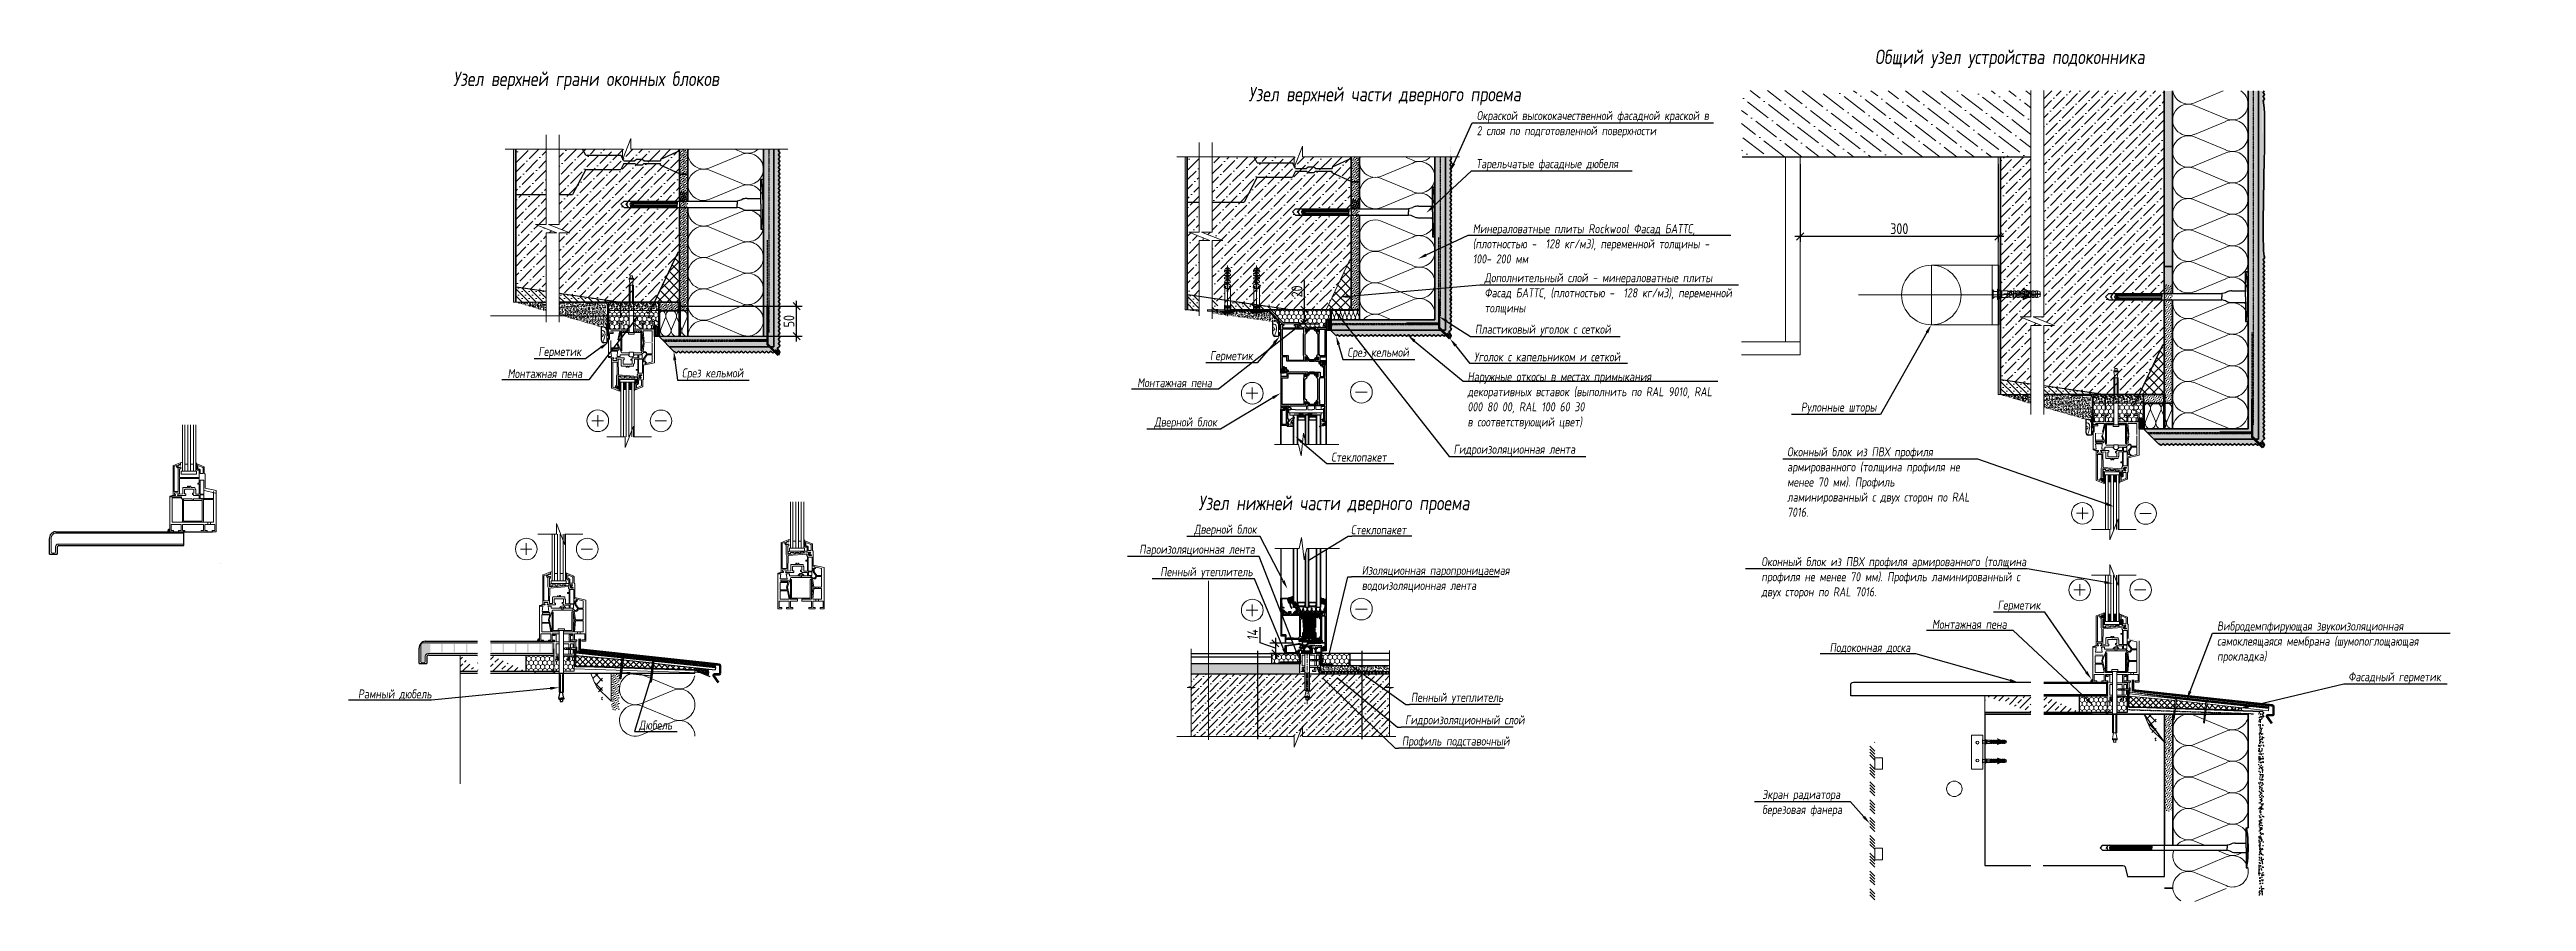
# Model space of a CAD drawing. Header units: millimetres. Extents: x -136099598 to 11807193, y 0 to 779331.
# Drawn here: x 673213 to 741560, y 196801 to 220309 of the extents above; entities that cross this region are included whole.
import ezdxf
from ezdxf import colors
from ezdxf.entities.mleader import LeaderData, LeaderLine
from ezdxf.math import Vec2, Vec3

# ---------------------------------------------------------------- set-up
doc = ezdxf.new("R2010")
doc.units = ezdxf.units.MM
doc.header["$MEASUREMENT"] = 0
for name, pattern in [('DASHED', [19.05, 12.7, -6.35]), ('DASHED2', [9.525, 6.35, -3.175]), ('осевая', [2, 1.25, -0.25, 0.25, -0.25])]:
    doc.linetypes.add(name, pattern=pattern)
doc.layers.get('0').update_dxf_attribs({"color": 250, "lineweight": 9})
doc.layers.get('Defpoints').update_dxf_attribs({"color": 8})
for name, color, linetype in [('!!_для разрезов', 7, 'Continuous'), ('_Дюбель', 5, 'Continuous'), ('_Пунктир', 6, 'DASHED'), ('A-OKNO-RAM', 140, 'Continuous'), ('АР_Таблицы', 250, 'Continuous'), ('Тонкая', 7, 'Continuous'), ('ФВ-5', 7, 'Continuous')]:
    doc.layers.add(name, color=color, linetype=linetype)
for name, color, linetype, lineweight in [('+АР_Размеры', 252, 'Continuous', 9), ('0S-Profile PVC-U', 254, 'Continuous', 25), ('0S-Shading PVC-U', 253, 'Continuous', 13), ('_Линии для надписей', 5, 'Continuous', 9), ('_Штриховки', 250, 'Continuous', 13), ('_Штриховки_точка', 5, 'Continuous', 30), ('PDF _Геометрия', 7, 'Continuous', 0), ('TN-СТЯЖКА', 252, 'Continuous', 15), ('АР_Гидроизол', 162, 'Continuous', 9), ('АР_Оси_Разм', 7, 'Continuous', 15), ('АР_Отметки', 250, 'Continuous', 15), ('АР_Перекрытие', 250, 'Continuous', 30), ('АР_Стены фасадные', 7, 'Continuous', 30), ('АР_Тонкие', 250, 'Continuous', 5), ('АР_Штриховка', 253, 'Continuous', 13), ('Рисунок', 6, 'Continuous', 35), ('Тонко_черные', 7, 'Continuous', 5)]:
    doc.layers.add(name, color=color, linetype=linetype, lineweight=lineweight)
doc.styles.add('GOST 2.304', font='CS_Gost2304.shx')
doc.styles.add('ISOCPEUR', font='isocpeur.ttf', dxfattribs={"width": 0.7})
doc.styles.add('Архитект', font='isocpeur.ttf', dxfattribs={"width": 0.8, "oblique": 8})
doc.styles.add('Архитектурный размер', font='isocpeur.ttf', dxfattribs={"width": 0.8, "oblique": 8})
doc.dimstyles.new('KK 100', dxfattribs={"dimscale": 100, "dimtxt": 3, "dimasz": 2, "dimexe": 1.5, "dimexo": 2, "dimtad": 1, "dimdec": 0, "dimtxsty": 'GOST 2.304', "dimblk": 'OBLIQUE', "dimcen": 2.5, "dimdle": 1.5, "dimadec": 0, "dimazin": 0, "dimtfac": 1, "dimtdec": 0, "dimtmove": 0, "dimatfit": 3, "dimarcsym": 0})
pattern_1 = [(130, (3794193.96, 2302223.42), (-105.3631696, -9.2180785), [11.017219, -121.189408]), (185, (3794193.96, 2302223.42), (20.3820435, 110.4941134), [8.813775, -96.9515265]), (79.549, (3794185.18, 2302222.65), (-84.981507, 101.275532), [9.3631903, -102.9950928]), (133.8158, (3794193.96, 2302252.8), (-156.773603, -24.314411), [16.5258284, -181.784112]), (83.3644, (3794180.9, 2302250.77), (-137.298395, 143.094043), [14.0447854, -154.492639]), (188.816, (3794193.96, 2302252.8), (-137.29861, 143.0937895), [13.220663, -145.42729]), (159, (3794179.27, 2302245.45), (-87.6836915, -59.1433913), [11.017219, -121.189408]), (214, (3794179.27, 2302245.45), (-35.7420722, 106.52174), [8.813775, -96.9515265]), (108.5486, (3794171.96, 2302240.53), (-123.4255223, 47.3785857), [9.3631903, -102.9950928]), (142.5, (3794193.957, 2302223.42), (-1.78623717, 48.9008595), [0, -95.7763565, 0, -98.420489, 0, -97.3187671]), (172.5, (3794193.957, 2302223.42), (-38.6439291, 57.9376023), [0, -56.11436835, 0, -93.5729127, 0, -37.0913037]), (212.5, (3794226.715, 2302223.42), (-78.41633964, -3.31311426), [0, -36.7240631, 0, -114.5790767, 0, -152.0376211]), (222.5, (3794241.405, 2302223.42), (-85.6678015, 14.7049458), [0, -47.741282, 0, -76.0922587, 0, -107.9687454])]
pattern_2 = [(270, (3795540.03, 2314117.107), (-63.6079279, -110.1721892), [73.448126, -146.8962522]), (150, (3795540.03, 2314117.107), (-63.6079507, 110.172176), [73.448126, -146.8962522]), (210, (3795540.03, 2314117.107), (-127.2158786, -1.32e-05), [-146.8962522, 73.448126])]
pattern_3 = [(135, (1589552.31, -148471.177), (25.967834, 25.967834), [])]
pattern_4 = [(45, (460331.52, 296984.9), (73.631104, 269.980716), [347.10035, -69.42007, 0, -69.42007])]
pattern_5 = [(270, (-212834.285, -161514.72), (64.1274992, -111.0721134), [74.048076, -148.096151]), (30, (-212834.285, -161514.72), (64.1275222, 111.0721), [74.048076, -148.096151]), (330, (-212834.285, -161514.72), (128.2550215, -1.33e-05), [-148.096151, 74.048076])]
pattern_6 = [(50, (-220106.59, -162113.18), (106.223812, -9.293375), [11.107211, -122.179325]), (355, (-220106.59, -162113.18), (-20.548531, 111.396667), [8.885769, -97.74346]), (100.451, (-220097.74, -162113.96), (85.675665, 102.102785), [9.439672, -103.836392]), (46.1842, (-220106.59, -162083.56), (158.054184, -24.51302), [16.660817, -183.268987]), (96.6356, (-220093.42, -162085.6), (138.419895, 144.262884), [14.159508, -155.754588]), (351.184, (-220106.6, -162083.56), (138.420112, 144.262629), [13.328654, -146.61519]), (21, (-220091.78, -162090.97), (88.399922, -59.626495), [11.107211, -122.179325]), (326, (-220091.78, -162090.97), (36.034026, 107.391846), [8.885769, -97.74346]), (71.4514, (-220084.42, -162095.94), (124.433704, 47.76559), [9.439672, -103.836392]), (37.5, (-220106.593, -162113.18), (1.8008278, 49.3002985), [0, -96.5586906, 0, -99.2244213, 0, -98.1137]), (7.5, (-220106.593, -162113.18), (38.959586, 58.4108565), [0, -56.5727298, 0, -94.3372483, 0, -37.3942782]), (327.5, (-220139.62, -162113.18), (79.0568712, -3.3401769), [0, -37.024038, 0, -115.514998, 0, -153.2795165]), (317.5, (-220154.43, -162113.18), (86.3675655, 14.825061), [0, -48.131249, 0, -76.7138063, 0, -108.850671])]
pattern_7 = [(50, (630937.63, 171341.5), (158.04475, -13.82712), [16.52583, -181.78411]), (355, (630937.63, 171341.5), (-30.57307, 165.74117), [13.22066, -145.4273]), (100.451, (630950.8, 171340.35), (127.47226, 151.9133), [14.04479, -154.49264]), (46.1842, (630937.63, 171385.57), (235.1604, -36.4716), [24.78874, -272.67617]), (96.6356, (630957.23, 171382.53), (205.9476, 214.64106), [21.0672, -231.73896]), (351.184, (630937.63, 171385.57), (205.9479, 214.6407), [19.831, -218.14093]), (21, (630959.66, 171374.55), (131.52554, -88.71509), [16.52583, -181.78411]), (326, (630959.66, 171374.55), (53.6131, 159.7826), [13.22066, -145.4273]), (71.4514, (630970.62, 171367.16), (185.13828, 71.06788), [14.04479, -154.49264]), (37.5, (630937.63, 171341.5), (2.679356, 73.35129), [0, -143.664535, 0, -147.63073, 0, -145.97815]), (7.5, (630937.63, 171341.5), (57.965894, 86.906403), [0, -84.17155, 0, -140.35937, 0, -55.636956]), (327.5, (630888.49, 171341.5), (117.62451, -4.96967), [0, -55.086095, 0, -171.868615, 0, -228.05643]), (317.5, (630866.46, 171341.5), (128.5017, 22.05742), [0, -71.61192, 0, -114.13839, 0, -161.95312])]
pattern_8 = [(130, (3835161.54, 2299670.945), (-105.3631696, -9.2180785), [11.017219, -121.189408]), (185, (3835161.54, 2299670.94), (20.3820435, 110.4941134), [8.813775, -96.9515265]), (79.549, (3835152.76, 2299670.18), (-84.981507, 101.275532), [9.3631903, -102.9950928]), (133.8158, (3835161.54, 2299700.32), (-156.773603, -24.314411), [16.5258284, -181.784112]), (83.3644, (3835148.47, 2299698.3), (-137.298395, 143.094043), [14.0447854, -154.492639]), (188.816, (3835161.54, 2299700.32), (-137.29861, 143.0937895), [13.220663, -145.42729]), (159, (3835146.85, 2299692.98), (-87.6836915, -59.1433913), [11.017219, -121.189408]), (214, (3835146.85, 2299692.98), (-35.7420722, 106.52174), [8.813775, -96.9515265]), (108.5486, (3835139.54, 2299688.05), (-123.4255223, 47.3785857), [9.3631903, -102.9950928]), (142.5, (3835161.54, 2299670.945), (-1.78623717, 48.9008595), [0, -95.7763565, 0, -98.420489, 0, -97.3187671]), (172.5, (3835161.54, 2299670.945), (-38.6439291, 57.9376023), [0, -56.11436835, 0, -93.5729127, 0, -37.0913037]), (212.5, (3835194.297, 2299670.945), (-78.41633964, -3.31311426), [0, -36.7240631, 0, -114.5790767, 0, -152.0376211]), (222.5, (3835208.986, 2299670.945), (-85.6678015, 14.7049458), [0, -47.741282, 0, -76.0922587, 0, -107.9687454])]
pattern_9 = [(270, (3836507.61, 2311564.63), (-63.6079279, -110.1721892), [73.448126, -146.8962522]), (150, (3836507.61, 2311564.63), (-63.6079507, 110.172176), [73.448126, -146.8962522]), (210, (3836507.61, 2311564.63), (-127.2158786, -1.32e-05), [-146.8962522, 73.448126])]
pattern_10 = [(135, (1630519.89, -151023.652), (25.967834, 25.967834), [])]
pattern_11 = [(270, (-183090.25, -159731.04), (63.607928, -110.172189), [73.448126, -146.896252]), (30, (-183090.25, -159731.04), (63.6079507, 110.172176), [73.448126, -146.896252]), (330, (-183090.25, -159731.04), (127.2158786, -1.3e-05), [-146.896252, 73.448126])]
pattern_12 = [(45, (-183090.25, -159731.04), (-25.967834, 25.967834), [])]
pattern_13 = [(270, (-225954.05, -158604.51), (63.607928, -110.172189), [73.448126, -146.896252]), (30, (-225954.05, -158604.51), (63.6079507, 110.172176), [73.448126, -146.896252]), (330, (-225954.05, -158604.51), (127.2158786, -1.3e-05), [-146.896252, 73.448126])]

msp = doc.modelspace()

# ---------------------------------------------------------------- texts
at = {"layer": 'АР_Таблицы', "lineweight": 9, "char_height": 400, "width": 9573.43855, "attachment_point": 5, "style": 'Архитект'}
for s, insert in [('Общий узел устройства подоконника', (727305.385, 220051.463)), ('Узел верхней грани оконных блоков', (688019.453, 219447.264)), ('Узел верхней части дверного проема', (710055.66, 219024.544)), ('Узел нижней части дверного проема', (708656.48, 207742.917))]:
    msp.add_mtext(s, dxfattribs=dict(at, insert=insert))
at = {"layer": 'АР_Тонкие', "char_height": 250, "attachment_point": 1, "style": 'Архитект'}
for s, insert, width in [('\\pxsm1,ql;Стеклопакет', (709124.043, 207181.984), 8498.60878), ('\\pxsm1,ql;Изоляционная паропроницаемая водоизоляционная лента', (709422.278, 206063.025), 5371.23228), ('\\pxsm1,ql;Пенный утеплитель', (710777.744, 202557.809), 8498.60878), ('\\pxsm1,ql;Гидроизоляционный слой', (710618.726, 201937.845), 8498.60878), ('\\pxsm1,ql;Профиль подставочный', (710529.106, 201352.409), 8498.60878)]:
    msp.add_mtext(s, dxfattribs=dict(at, insert=insert, width=width))

# ---------------------------------------------------------------- blocks, each defined once
blk = doc.blocks.new('утеплитель')
at = {"layer": '_Штриховки'}
for p, q in [((-26, 14.6), (-10.6, 8.2)), ((-10.6, 6.8), (-25.5, 0.6))]:
    blk.add_line(p, q, dxfattribs=at)
for centre, radius, start, end in [((-28.5, 7.5), 7.5, 70.3227, 293.5343), ((-7.5, 15), 7.52, 245.8257, 359.8148), ((-7.5, 0), 7.5, 359.979, 114.2959)]:
    blk.add_arc(centre, radius, start, end, dxfattribs=at)
blk = doc.blocks.new('RASRYV')
for p, q in [((-250, 0), (0, 75)), ((0, 0), (-250, 0)), ((250, 0), (0, -75)), ((0, 0), (250, 0))]:
    blk.add_line(p, q)
blk = doc.blocks.new('_224073_171230_Bar')
at = {"layer": '0S-Shading PVC-U'}
h = blk.add_hatch(dxfattribs=at)
h.set_pattern_fill('ANSI31', color=256, scale=0.468, angle=45, style=0)
h.set_pattern_definition([(90, (0, 0), (-1.4859, 3e-16), [])])
edge = h.paths.add_edge_path()
edge.add_arc((37.254027, 0.500007), 0.5, 269.999957196, 360.000042804)
edge.add_line((37.754027, 0.500007), (37.754027, 1.310339))
edge.add_arc((38.054027, 1.310339), 0.3, 89.999957196, 180.000042804, ccw=False)
edge.add_line((38.054027, 1.610339), (40.454025, 1.610007))
edge.add_arc((40.454028, 2.110003), 0.499996, 269.99960647, 360.000278938)
edge.add_line((40.954024, 2.110005), (40.954024, 5.586547))
edge.add_arc((39.964206, 5.444236), 0.999996, 8.181612318, 122.727011834)
edge.add_line((39.423571, 6.285489), (35.791862, 4.188721))
edge.add_arc((36.541866, 2.88968), 1.500005, 120.000065278, 152.005721009)
edge.add_line((35.21737, 3.593757), (34.721595, 2.710527))
edge.add_arc((33.84958, 3.200005), 0.999999, 269.999979617, 330.693681748, ccw=False)
edge.add_line((33.84958, 2.200006), (30.618469, 2.200006))
edge.add_arc((30.618469, 3.200005), 0.999999, 209.306318252, 270.000020383, ccw=False)
edge.add_line((29.746454, 2.710527), (29.25068, 3.593757))
edge.add_arc((27.926184, 2.88968), 1.500005, 27.994278991, 59.999934722)
edge.add_line((28.676188, 4.188721), (25.044479, 6.285489))
edge.add_arc((24.503844, 5.444236), 0.999996, 57.272988166, 171.818387682)
edge.add_line((23.514026, 5.586547), (23.514026, 2.110005))
edge.add_arc((24.014021, 2.110002), 0.499995, 179.999663766, 270.000336234)
edge.add_line((24.014024, 1.610007), (26.414023, 1.610339))
edge.add_arc((26.414023, 1.310339), 0.3, -0.000042804, 90.000042804, ccw=False)
edge.add_line((26.714023, 1.310339), (26.714023, 0.500007))
edge.add_arc((27.214023, 0.500007), 0.5, 179.999957196, 270.000042804)
edge.add_line((27.214023, 0.000007), (37.254027, 0.000007))
edge = h.paths.add_edge_path()
edge.add_ellipse((37.254027, 14.5), major_axis=(-0.5, 0), ratio=1, start_angle=179.999957196, end_angle=270.000042804, ccw=False)
edge.add_line((37.754027, 14.5), (37.754027, 13.689669))
edge.add_ellipse((38.054027, 13.689669), major_axis=(-0.3, 0), ratio=1, start_angle=-0.000042804, end_angle=90.000042804)
edge.add_line((38.054027, 13.389669), (40.454025, 13.390001))
edge.add_ellipse((40.454028, 12.890005), major_axis=(-0.499996, 0), ratio=1, start_angle=179.999663766, end_angle=270.000336234, ccw=False)
edge.add_line((40.954024, 12.890002), (40.954024, 9.413461))
edge.add_ellipse((39.964206, 9.555772), major_axis=(-0.999996, 0), ratio=1, start_angle=57.272988166, end_angle=171.818387682, ccw=False)
edge.add_line((39.423571, 8.714519), (35.791862, 10.811286))
edge.add_ellipse((36.541866, 12.110327), major_axis=(-1.500005, 0), ratio=1, start_angle=27.994278991, end_angle=59.999934722, ccw=False)
edge.add_line((35.21737, 11.40625), (34.721595, 12.28948))
edge.add_ellipse((33.84958, 11.800002), major_axis=(-0.999999, 0), ratio=1, start_angle=209.306318252, end_angle=270.000020383)
edge.add_line((33.84958, 12.800001), (30.618469, 12.800001))
edge.add_ellipse((30.618469, 11.800002), major_axis=(-0.999999, 0), ratio=1, start_angle=269.999979617, end_angle=330.693681748)
edge.add_line((29.746454, 12.28948), (29.25068, 11.40625))
edge.add_ellipse((27.926184, 12.110327), major_axis=(-1.500005, 0), ratio=1, start_angle=120.000065278, end_angle=152.005721009, ccw=False)
edge.add_line((28.676188, 10.811286), (25.044479, 8.714519))
edge.add_ellipse((24.503844, 9.555772), major_axis=(-0.999996, 0), ratio=1, start_angle=8.181612318, end_angle=122.727011834, ccw=False)
edge.add_line((23.514026, 9.413461), (23.514026, 12.890002))
edge.add_ellipse((24.014022, 12.890005), major_axis=(-0.499996, 0), ratio=1, start_angle=-90.000278938, end_angle=0.00039353, ccw=False)
edge.add_line((24.014024, 13.390001), (26.414023, 13.389669))
edge.add_ellipse((26.414023, 13.689669), major_axis=(-0.3, 0), ratio=1, start_angle=89.999957196, end_angle=180.000042804)
edge.add_line((26.714023, 13.689669), (26.714023, 14.5))
edge.add_ellipse((27.214023, 14.5), major_axis=(-0.5, 0), ratio=1, start_angle=-90.000042804, end_angle=0.000042804, ccw=False)
edge.add_line((27.214023, 15), (37.254027, 15))
at = {"layer": '0S-Profile PVC-U', "extrusion": (0, 0, -1)}
blk.add_lwpolyline([(-37.254027, 15, 0.414214), (-37.754027, 14.5), (-37.754027, 13.689669), (-37.754027, 13.689669, -0.414214), (-38.054027, 13.389669), (-40.454025, 13.390001), (-40.454025, 13.390001, 0.414217), (-40.954024, 12.890002), (-40.954024, 9.413461), (-40.954024, 9.413461, 0.546041), (-39.423571, 8.714519), (-35.791862, 10.811286), (-35.791862, 10.811286, 0.140566), (-35.21737, 11.40625), (-34.721595, 12.28948), (-34.721595, 12.28948, -0.271196), (-33.84958, 12.800001), (-30.618469, 12.800001), (-30.618469, 12.800001, -0.271196), (-29.746454, 12.28948), (-29.25068, 11.40625), (-29.25068, 11.40625, 0.140566), (-28.676188, 10.811286), (-25.044479, 8.714519), (-25.044479, 8.714519, 0.546041), (-23.514026, 9.413461), (-23.514026, 12.890002), (-23.514026, 12.890002, 0.414217), (-24.014024, 13.390001), (-26.414023, 13.389669), (-26.414023, 13.389669, -0.414214), (-26.714023, 13.689669), (-26.714023, 14.5), (-26.714023, 14.5, 0.414214), (-27.214023, 15), (-37.254027, 15)], format="xyb", close=True, dxfattribs=at)
at = {"layer": '0S-Profile PVC-U'}
blk.add_lwpolyline([(37.254027, 0.000007, 0.414214), (37.754027, 0.500007), (37.754027, 1.310339), (37.754027, 1.310339, -0.414214), (38.054027, 1.610339), (40.454025, 1.610007), (40.454025, 1.610007, 0.414217), (40.954024, 2.110005), (40.954024, 5.586547), (40.954024, 5.586547, 0.546041), (39.423571, 6.285489), (35.791862, 4.188721), (35.791862, 4.188721, 0.140566), (35.21737, 3.593757), (34.721595, 2.710527), (34.721595, 2.710527, -0.271196), (33.84958, 2.200006), (30.618469, 2.200006), (30.618469, 2.200006, -0.271196), (29.746454, 2.710527), (29.25068, 3.593757), (29.25068, 3.593757, 0.140566), (28.676188, 4.188721), (25.044479, 6.285489), (25.044479, 6.285489, 0.546041), (23.514026, 5.586547), (23.514026, 2.110005), (23.514026, 2.110005, 0.414217), (24.014024, 1.610007), (26.414023, 1.610339), (26.414023, 1.610339, -0.414214), (26.714023, 1.310339), (26.714023, 0.500007), (26.714023, 0.500007, 0.414214), (27.214023, 0.000007), (37.254027, 0.000007)], format="xyb", close=True, dxfattribs=at)
blk = doc.blocks.new('*U1399')
at = {"color": 8}
blk.add_lwpolyline([(0, -7.51), (0, -1), (2.25, -0.5), (-2.25, 0), (0, 0.5), (0, 5.32)], dxfattribs=at)
blk = doc.blocks.new('_Oblique')
at = {"color": 0, "linetype": 'ByBlock', "lineweight": -2}
blk.add_line((-0.5, -0.5), (0.5, 0.5), dxfattribs=at)
blk = doc.blocks.new('*D1871')
at = {"layer": 'Defpoints', "color": 0, "lineweight": 35, "ltscale": 100, "transparency": 16777216}
for p in [(707704, 203925), (707038, 203647), (707702, 203647)]:
    blk.add_point(p, dxfattribs=at)
at = {"layer": 'АР_Оси_Разм', "color": 0, "lineweight": -2, "ltscale": 100, "transparency": 16777216}
for p, q in [((706623, 203937), (706623, 204368)), ((707038, 203786), (706623, 203937)), ((707504, 203925), (706888, 203925)), ((707038, 204075), (707038, 203497)), ((707502, 203647), (706888, 203647))]:
    blk.add_line(p, q, dxfattribs=at)
at = {"layer": 'АР_Оси_Разм', "color": 0, "lineweight": -2, "ltscale": 100, "transparency": 16777216, "xscale": 200, "yscale": 200, "zscale": 200}
for p, rotation in [((707038, 203925), 90), ((707038, 203647), 270)]:
    blk.add_blockref('_Oblique', p, dxfattribs=dict(at, rotation=rotation))
at = {"layer": 'АР_Оси_Разм', "color": 0, "lineweight": 9, "ltscale": 100, "transparency": 16777216, "insert": (706411, 204153), "char_height": 300, "attachment_point": 5, "rotation": 90, "style": 'Архитектурный размер'}
blk.add_mtext('14', dxfattribs=at)
blk = doc.blocks.new('*D1872')
at = {"layer": 'Defpoints', "color": 0, "lineweight": 35, "transparency": 16777216}
for p in [(707844, 212729), (708263, 213129), (708439, 212729)]:
    blk.add_point(p, dxfattribs=at)
at = {"layer": 'АР_Гидроизол', "color": 0, "lineweight": -2, "transparency": 16777216}
for p, q in [((707844, 213129), (707844, 213939)), ((707844, 212729), (707844, 213279)), ((708063, 213129), (707694, 213129)), ((708239, 212729), (707694, 212729))]:
    blk.add_line(p, q, dxfattribs=at)
at = {"layer": 'АР_Гидроизол', "color": 0, "lineweight": -2, "transparency": 16777216, "xscale": 200, "yscale": 200, "zscale": 200}
for p, rotation in [((707844, 213129), 90), ((707844, 212729), 270)]:
    blk.add_blockref('_Oblique', p, dxfattribs=dict(at, rotation=rotation))
at = {"layer": 'АР_Гидроизол', "color": 0, "transparency": 16777216, "insert": (707631, 213634), "char_height": 300, "attachment_point": 5, "rotation": 90, "style": 'GOST 2.304'}
blk.add_mtext('20', dxfattribs=at)
blk = doc.blocks.new('*D1870')
at = {"layer": 'Defpoints', "color": 0, "lineweight": 35, "transparency": 16777216}
for p in [(721522, 217343), (726987, 217343), (721522, 215153)]:
    blk.add_point(p, dxfattribs=at)
at = {"layer": 'АР_Гидроизол', "color": 0, "lineweight": -2, "transparency": 16777216}
for p, q in [((721522, 217143), (721522, 215003)), ((726987, 217143), (726987, 215003)), ((727137, 215153), (721372, 215153))]:
    blk.add_line(p, q, dxfattribs=at)
at = {"layer": 'АР_Гидроизол', "color": 0, "lineweight": -2, "transparency": 16777216, "xscale": 200, "yscale": 200, "zscale": 200, "rotation": 180}
blk.add_blockref('_Oblique', (721522, 215153), dxfattribs=at)
at = {"layer": 'АР_Гидроизол', "color": 0, "lineweight": -2, "transparency": 16777216, "xscale": 200, "yscale": 200, "zscale": 200}
blk.add_blockref('_Oblique', (726987, 215153), dxfattribs=at)
at = {"layer": 'АР_Гидроизол', "color": 0, "transparency": 16777216, "insert": (724254, 215366), "char_height": 300, "attachment_point": 5, "style": 'GOST 2.304'}
blk.add_mtext('300', dxfattribs=at)
blk = doc.blocks.new('*D1869')
at = {"layer": 'Defpoints', "color": 0, "lineweight": 35, "transparency": 16777216}
for p in [(690350, 213227), (693828, 213227), (690217, 212400)]:
    blk.add_point(p, dxfattribs=at)
at = {"layer": 'АР_Гидроизол', "color": 0, "lineweight": -2, "transparency": 16777216}
for p, q in [((693828, 212250), (693828, 213377)), ((690550, 213227), (693978, 213227)), ((690417, 212400), (693978, 212400))]:
    blk.add_line(p, q, dxfattribs=at)
at = {"layer": 'АР_Гидроизол', "color": 0, "lineweight": -2, "transparency": 16777216, "xscale": 200, "yscale": 200, "zscale": 200}
for p, rotation in [((693828, 213227), 90), ((693828, 212400), 270)]:
    blk.add_blockref('_Oblique', p, dxfattribs=dict(at, rotation=rotation))
at = {"layer": 'АР_Гидроизол', "color": 0, "transparency": 16777216, "insert": (693616, 212813), "char_height": 300, "attachment_point": 5, "rotation": 90, "style": 'GOST 2.304'}
blk.add_mtext('50', dxfattribs=at)
blk = doc.blocks.new('_DotSmall')
at = {"color": 0, "linetype": 'ByBlock', "const_width": 0.5}
blk.add_lwpolyline([(-0.0625, 0, 1), (0.0625, 0, 1)], format="xyb", close=True, dxfattribs=at)

# ---------------------------------------------------------------- dimensions: what is measured, and where the dimension line sits
at = {"layer": 'АР_Гидроизол'}
dim = msp.add_linear_dim(base=(721521.606, 215153.113), p1=(726986.983, 217343.061), p2=(721521.606, 217343.061), text='300', dimstyle='KK 100', dxfattribs=at)
dim.commit()
dim.dimension.update_dxf_attribs({"geometry": '*D1870', "text_midpoint": (724254.295, 215365.613)})
dim = msp.add_linear_dim(base=(707843.534, 212728.767), p1=(708263.289, 213128.767), p2=(708438.718, 212728.767), angle=90, text='20', dimstyle='KK 100', dxfattribs=at)
dim.commit()
dim.dimension.update_dxf_attribs({"geometry": '*D1872', "text_midpoint": (707843.534, 213634.124), "dimtype": 160})
dim = msp.add_linear_dim(base=(693828.01, 213226.708), p1=(690217.018, 212399.558), p2=(690350.258, 213226.708), angle=90, text='50', dimstyle='KK 100', dxfattribs=at)
dim.commit()
dim.dimension.update_dxf_attribs({"geometry": '*D1869', "text_midpoint": (693615.51, 212813.133)})
at = {"layer": 'АР_Оси_Разм', "lineweight": 9, "ltscale": 100}
dim = msp.add_linear_dim(base=(707038.278, 203647.247), p1=(707703.662, 203924.519), p2=(707702.409, 203647.247), angle=90, text='14', dimstyle='KK 100', override={"dimtxsty": 'Архитектурный размер', "dimtmove": 1}, dxfattribs=at)
dim.commit()
dim.dimension.update_dxf_attribs({"geometry": '*D1871', "text_midpoint": (706623.211, 203999.577), "dimtype": 160})

# ---------------------------------------------------------------- hatches: boundary and pattern name
at = {"layer": '!!_для разрезов', "linetype": 'Continuous', "lineweight": 18}
h = msp.add_hatch(dxfattribs=at)
h.set_pattern_fill('ANSI37', color=251, scale=57.83317)
h.set_pattern_definition([(45, (-143514.07, 135244.6), (-129.83917, 129.83917), []), (135, (-143514.07, 135244.6), (-129.83917, -129.83917), [])])
h.paths.add_polyline_path([(689907.203, 213339.185), (690557.754, 214715.614), (690598.237, 214731.808), (690598.237, 213339.185)])
h = msp.add_hatch(dxfattribs=at)
h.set_pattern_fill('ANSI37', color=251, scale=57.83317)
h.set_pattern_definition([(45, (-124983.18, 135034.18), (-129.83917, 129.83917), []), (135, (-124983.18, 135034.18), (-129.83917, -129.83917), [])])
h.paths.add_polyline_path([(708438.092, 213128.767), (709088.643, 214505.196), (709129.126, 214521.39), (709129.126, 213128.767)])
h = msp.add_hatch(dxfattribs=at)
h.set_pattern_fill('SACNCR', color=253, scale=57.83317)
h.set_pattern_definition([(135, (1653618.16, -918989.86), (97.379378, 97.379378), []), (135, (1653520.78, -918989.86), (97.379378, 97.379378), [0, -137.715236])])
h.paths.add_polyline_path([(686918.817, 213339.185), (686918.817, 213639.134), (686087.25, 213760.21), (686089.135, 213339.185)])
h.paths.add_polyline_path([(687277.449, 213586.917), (687277.449, 213339.185), (687863.587, 213339.185), (688978.909, 213330.221), (688978.909, 213339.185)])
h = msp.add_hatch(dxfattribs=at)
h.set_pattern_fill('SACNCR', color=253, scale=57.83317)
h.set_pattern_definition([(135, (1672149.05, -919200.28), (97.379378, 97.379378), []), (135, (1672051.67, -919200.28), (97.379378, 97.379378), [0, -137.715236])])
h.paths.add_polyline_path([(705808.339, 213376.499), (705808.339, 213128.767), (706394.476, 213128.767), (707509.798, 213119.803), (707509.798, 213128.767)])
h.paths.add_polyline_path([(705296.614, 213451.006), (705296.614, 213130.43), (705169.186, 213130.43), (705169.186, 213128.767), (705449.706, 213128.767), (705449.706, 213428.716)])
h.paths.add_polyline_path([(704937.982, 213128.767), (704937.982, 213503.223), (704618.139, 213549.792), (704620.024, 213128.767)])
h = msp.add_hatch(dxfattribs=at)
h.set_pattern_fill('ANSI37', color=251, scale=57.83317)
h.set_pattern_definition([(45, (-102546.49, 132692.12), (-129.83917, 129.83917), []), (135, (-102546.49, 132692.12), (-129.83917, -129.83917), [])])
h.paths.add_polyline_path([(730874.785, 210786.71), (731525.336, 212163.139), (731565.819, 212179.333), (731565.819, 210786.71)])
h = msp.add_hatch(dxfattribs=at)
h.set_pattern_fill('SACNCR', color=253, scale=57.83317)
h.set_pattern_definition([(135, (1694585.74, -921542.34), (97.379378, 97.379378), []), (135, (1694488.36, -921542.34), (97.379378, 97.379378), [0, -137.715236])])
h.paths.add_polyline_path([(727886.399, 210786.71), (727886.399, 211086.659), (727054.832, 211207.735), (727056.716, 210786.71)])
h.paths.add_polyline_path([(728245.031, 211034.442), (728245.031, 210786.71), (728831.169, 210786.71), (729946.49, 210777.746), (729946.49, 210786.71)])
h = msp.add_hatch(dxfattribs=at)
h.set_pattern_fill('ANSI37', color=251, scale=57.83317)
h.set_pattern_definition([(45, (-115641.7, 121685.13), (-129.83917, 129.83917), []), (135, (-115641.7, 121685.13), (-129.83917, -129.83917), [])])
edge = h.paths.add_edge_path()
edge.add_line((731012.996, 201964.903), (731097.764, 201765.715))
edge.add_line((731338.194, 201971.301), (731012.996, 201964.903))
edge.add_line((731338.194, 201200.744), (731338.194, 201971.301))
edge.add_line((731174.234, 201586.023), (731338.194, 201200.744))
edge.add_line((731174.234, 201586.023), (731174.234, 201586.023))
edge.add_line((731097.764, 201765.715), (731174.234, 201586.023))
h = msp.add_hatch()
h.set_pattern_fill('AR-CONC', scale=0.578332, angle=180, style=0)
h.set_pattern_definition([(130, (3793417.15, 2301794.3), (-105.3631696, -9.2180785), [11.017219, -121.189408]), (185, (3793417.15, 2301794.3), (20.3820435, 110.4941134), [8.813775, -96.9515265]), (79.549, (3793408.37, 2301793.53), (-84.981507, 101.275532), [9.3631903, -102.9950928]), (133.8158, (3793417.15, 2301823.68), (-156.773603, -24.314411), [16.5258284, -181.784112]), (83.3644, (3793404.08, 2301821.65), (-137.298395, 143.094043), [14.0447854, -154.492639]), (188.816, (3793417.15, 2301823.68), (-137.29861, 143.0937895), [13.220663, -145.42729]), (159, (3793402.46, 2301816.33), (-87.6836915, -59.1433913), [11.017219, -121.189408]), (214, (3793402.46, 2301816.33), (-35.7420722, 106.52174), [8.813775, -96.9515265]), (108.5486, (3793395.15, 2301811.4), (-123.4255223, 47.3785857), [9.3631903, -102.9950928]), (142.5, (3793417.15, 2301794.297), (-1.78623717, 48.9008595), [0, -95.7763565, 0, -98.420489, 0, -97.3187671]), (172.5, (3793417.15, 2301794.3), (-38.6439291, 57.9376023), [0, -56.11436835, 0, -93.5729127, 0, -37.0913037]), (212.5, (3793449.906, 2301794.297), (-78.41633964, -3.31311426), [0, -36.7240631, 0, -114.5790767, 0, -152.0376211]), (222.5, (3793464.596, 2301794.3), (-85.6678015, 14.7049458), [0, -47.741282, 0, -76.0922587, 0, -107.9687454])])
h.paths.add_polyline_path([(686019.401, 213339.185), (686076.078, 213339.185), (686076.078, 217559.426), (686019.401, 217559.426)])
h = msp.add_hatch()
h.set_pattern_fill('AR-CONC', scale=0.578332, angle=180, style=0)
h.set_pattern_definition([(130, (3811948.04, 2301583.88), (-105.3631696, -9.2180785), [11.017219, -121.189408]), (185, (3811948.04, 2301583.88), (20.3820435, 110.4941134), [8.813775, -96.9515265]), (79.549, (3811939.26, 2301583.11), (-84.981507, 101.275532), [9.3631903, -102.9950928]), (133.8158, (3811948.04, 2301613.26), (-156.773603, -24.314411), [16.5258284, -181.784112]), (83.3644, (3811934.97, 2301611.23), (-137.298395, 143.094043), [14.0447854, -154.492639]), (188.816, (3811948.04, 2301613.26), (-137.29861, 143.0937895), [13.220663, -145.42729]), (159, (3811933.35, 2301605.91), (-87.6836915, -59.1433913), [11.017219, -121.189408]), (214, (3811933.35, 2301605.91), (-35.7420722, 106.52174), [8.813775, -96.9515265]), (108.5486, (3811926.04, 2301600.99), (-123.4255223, 47.3785857), [9.3631903, -102.9950928]), (142.5, (3811948.038, 2301583.88), (-1.78623717, 48.9008595), [0, -95.7763565, 0, -98.420489, 0, -97.3187671]), (172.5, (3811948.04, 2301583.88), (-38.6439291, 57.9376023), [0, -56.11436835, 0, -93.5729127, 0, -37.0913037]), (212.5, (3811980.795, 2301583.88), (-78.41633964, -3.31311426), [0, -36.7240631, 0, -114.5790767, 0, -152.0376211]), (222.5, (3811995.485, 2301583.88), (-85.6678015, 14.7049458), [0, -47.741282, 0, -76.0922587, 0, -107.9687454])])
h.paths.add_polyline_path([(704550.291, 213128.767), (704606.967, 213128.767), (704606.967, 217349.008), (704550.291, 217349.008)])
h = msp.add_hatch()
h.set_pattern_fill('AR-CONC', scale=0.578332, angle=180, style=0)
h.set_pattern_definition([(130, (3834384.73, 2299241.82), (-105.3631696, -9.2180785), [11.017219, -121.189408]), (185, (3834384.73, 2299241.82), (20.3820435, 110.4941134), [8.813775, -96.9515265]), (79.549, (3834375.95, 2299241.05), (-84.981507, 101.275532), [9.3631903, -102.9950928]), (133.8158, (3834384.73, 2299271.2), (-156.773603, -24.314411), [16.5258284, -181.784112]), (83.3644, (3834371.67, 2299269.18), (-137.298395, 143.094043), [14.0447854, -154.492639]), (188.816, (3834384.73, 2299271.2), (-137.29861, 143.0937895), [13.220663, -145.42729]), (159, (3834370.04, 2299263.86), (-87.6836915, -59.1433913), [11.017219, -121.189408]), (214, (3834370.04, 2299263.86), (-35.7420722, 106.52174), [8.813775, -96.9515265]), (108.5486, (3834362.73, 2299258.93), (-123.4255223, 47.3785857), [9.3631903, -102.9950928]), (142.5, (3834384.73, 2299241.822), (-1.78623717, 48.9008595), [0, -95.7763565, 0, -98.420489, 0, -97.3187671]), (172.5, (3834384.73, 2299241.82), (-38.6439291, 57.9376023), [0, -56.11436835, 0, -93.5729127, 0, -37.0913037]), (212.5, (3834417.49, 2299241.822), (-78.41633964, -3.31311426), [0, -36.7240631, 0, -114.5790767, 0, -152.0376211]), (222.5, (3834432.18, 2299241.82), (-85.6678015, 14.7049458), [0, -47.741282, 0, -76.0922587, 0, -107.9687454])])
h.paths.add_polyline_path([(726986.983, 210786.71), (727043.66, 210786.71), (727043.66, 215006.951), (726986.983, 215006.951)])
h = msp.add_hatch()
h.set_pattern_fill('AR-CONC', scale=0.578332, angle=180, style=0)
h.set_pattern_definition(pattern_1)
h.paths.add_polyline_path([(686076.078, 213339.185), (686918.817, 213094.997), (686918.817, 213339.185)])
h = msp.add_hatch()
h.set_pattern_fill('AR-CONC', scale=0.578332, angle=180, style=0)
h.set_pattern_definition(pattern_1)
h.paths.add_polyline_path([(687277.449, 212991.081), (688592.326, 212610.088), (688592.326, 213005.344), (688537.61, 213050.443), (688580.826, 213266.055), (688292.78, 213303.698), (687277.449, 213339.185)])
for points in [[(688592.056, 213230.656), (688592.056, 212676.034), (688632.418, 212676.034), (688632.418, 212889.667), (688632.418, 213232.959, 0.376216709), (688558.786, 213339.185), (688019.75, 213339.185), (688019.75, 213300.485), (688547.252, 213300.485, -0.391164855)], [(688592.326, 212676.304), (688592.326, 212418.544), (688632.687, 212418.544), (688632.687, 212676.304)], [(690067.218, 213004.314), (690067.218, 212394.892), (690026.857, 212394.892), (690026.857, 212663.325), (690026.857, 213006.617, -0.376216709), (690100.488, 213112.843), (690639.524, 213112.843), (690639.524, 213074.143), (690112.022, 213074.143, 0.391164855)], [(707122.945, 212793.91), (707122.945, 212573.895), (707163.307, 212573.895), (707163.307, 212643.956), (707163.576, 212804.114), (706878.868, 213093.474), (706689.94, 213093.524), (706689.94, 213054.824), (706862.49, 213054.774)], [(688592.326, 212241.872, 0.697575224), (688632.687, 212241.138), (688632.687, 212318.292, 0.697575224), (688592.326, 212317.557)], [(707123.215, 212411.541, 0.697575224), (707163.576, 212410.807), (707163.576, 212487.96, 0.697575224), (707123.215, 212487.226)], [(707123.215, 212411.541, 0.697575224), (707163.576, 212410.807), (707163.576, 212487.96, 0.697575224), (707123.215, 212487.226)], [(729559.638, 210678.181), (729559.638, 210123.559), (729599.999, 210123.559), (729599.999, 210337.192), (729599.999, 210680.484, 0.376216709), (729526.368, 210786.71), (728987.332, 210786.71), (728987.332, 210748.01), (729514.834, 210748.01, -0.391164855)], [(731034.8, 210451.839), (731034.8, 209842.417), (730994.438, 209842.417), (730994.438, 210110.85), (730994.438, 210454.142, -0.376216709), (731068.07, 210560.368), (731607.105, 210560.368), (731607.105, 210521.668), (731079.604, 210521.668, 0.391164855)], [(729559.907, 210123.829), (729559.907, 209866.069), (729600.269, 209866.069), (729600.269, 210123.829)], [(729559.907, 209689.397, 0.697575224), (729600.269, 209688.663), (729600.269, 209765.817, 0.697575224), (729559.907, 209765.082)]]:
    msp.add_hatch(color=256).paths.add_polyline_path(points)
at = {"ltscale": 100}
h = msp.add_hatch(dxfattribs=at)
h.set_pattern_fill('HONEY', color=256, scale=23.133268, angle=270, style=0)
h.set_pattern_definition(pattern_2)
h.paths.add_polyline_path([(688632.687, 213107.852), (688632.687, 212960.833), (688632.687, 212798.715), (688767.447, 212798.715), (688767.447, 212761.968), (688668.298, 212761.968), (688668.298, 212591.144), (688939.646, 212591.144), (688939.646, 212761.968), (688876.236, 212761.968), (688876.236, 212798.715), (689046.441, 212798.715), (689046.441, 212761.968), (688974.29, 212761.968), (688974.29, 212591.144), (689208.846, 212591.144), (689208.846, 213107.852)])
h = msp.add_hatch(dxfattribs=at)
h.set_pattern_fill('HONEY', color=256, scale=23.133268, angle=270, style=0)
h.set_pattern_definition(pattern_2)
h.paths.add_polyline_path([(690026.246, 213107.852), (690026.246, 212778.087), (689758.715, 212911.99, 0.557670451), (689748.969, 212927.765, 1.793173724), (689758.715, 212911.99), (690026.246, 212778.087), (690026.246, 212667.9), (689901.674, 212667.9), (689901.674, 212798.715), (689767.375, 212798.715), (689767.375, 212761.968), (689866.001, 212761.968), (689866.001, 212591.144), (689596.05, 212591.144), (689596.05, 212761.968), (689665.142, 212761.968), (689665.142, 212798.715), (689492.333, 212798.715), (689492.333, 212761.968), (689563.573, 212761.968), (689563.573, 212591.144), (689548.627, 212591.144), (689326.555, 212759.92), (689326.555, 213107.852)])
h = msp.add_hatch(dxfattribs=at)
h.set_pattern_fill('HONEY', color=256, scale=23.133268, angle=270, style=0)
h.set_pattern_definition([(270, (1589552.31, -148471.18), (-63.607928, -110.172189), [73.448126, -146.896252]), (150, (1589552.31, -148471.18), (-63.6079507, 110.172176), [73.448126, -146.896252]), (210, (1589552.31, -148471.18), (-127.2158786, -1.3e-05), [-146.896252, 73.448126])])
h.paths.add_polyline_path([(689326.555, 212591.144), (689326.555, 212759.92), (689548.627, 212591.144)])
h = msp.add_hatch()
h.set_pattern_fill('AR-CONC', scale=0.578332, angle=180, style=0)
h.set_pattern_definition([(130, (3812724.85, 2302161.756), (-105.3631696, -9.2180785), [11.017219, -121.189408]), (185, (3812724.85, 2302161.76), (20.3820435, 110.4941134), [8.813775, -96.9515265]), (79.549, (3812716.07, 2302160.99), (-84.981507, 101.275532), [9.3631903, -102.9950928]), (133.8158, (3812724.85, 2302191.13), (-156.773603, -24.314411), [16.5258284, -181.784112]), (83.3644, (3812711.78, 2302189.11), (-137.298395, 143.094043), [14.0447854, -154.492639]), (188.816, (3812724.85, 2302191.13), (-137.29861, 143.0937895), [13.220663, -145.42729]), (159, (3812710.16, 2302183.79), (-87.6836915, -59.1433913), [11.017219, -121.189408]), (214, (3812710.16, 2302183.79), (-35.7420722, 106.52174), [8.813775, -96.9515265]), (108.5486, (3812702.85, 2302178.86), (-123.4255223, 47.3785857), [9.3631903, -102.9950928]), (142.5, (3812724.846, 2302161.756), (-1.78623717, 48.9008595), [0, -95.7763565, 0, -98.420489, 0, -97.3187671]), (172.5, (3812724.846, 2302161.756), (-38.6439291, 57.9376023), [0, -56.11436835, 0, -93.5729127, 0, -37.0913037]), (212.5, (3812757.604, 2302161.756), (-78.41633964, -3.31311426), [0, -36.7240631, 0, -114.5790767, 0, -152.0376211]), (222.5, (3812772.294, 2302161.756), (-85.6678015, 14.7049458), [0, -47.741282, 0, -76.0922587, 0, -107.9687454])])
h.paths.add_polyline_path([(704606.967, 213128.767), (704937.982, 213082.854), (704937.982, 213128.767)])
h = msp.add_hatch()
h.set_pattern_fill('AR-CONC', scale=0.578332, angle=180, style=0)
h.set_pattern_definition([(130, (3812724.85, 2302393.09), (-105.3631696, -9.2180785), [11.017219, -121.189408]), (185, (3812724.85, 2302393.09), (20.3820435, 110.4941134), [8.813775, -96.9515265]), (79.549, (3812716.07, 2302392.32), (-84.981507, 101.275532), [9.3631903, -102.9950928]), (133.8158, (3812724.85, 2302422.47), (-156.773603, -24.314411), [16.5258284, -181.784112]), (83.3644, (3812711.78, 2302420.44), (-137.298395, 143.094043), [14.0447854, -154.492639]), (188.816, (3812724.85, 2302422.47), (-137.29861, 143.0937895), [13.220663, -145.42729]), (159, (3812710.16, 2302415.12), (-87.6836915, -59.1433913), [11.017219, -121.189408]), (214, (3812710.16, 2302415.12), (-35.7420722, 106.52174), [8.813775, -96.9515265]), (108.5486, (3812702.85, 2302410.19), (-123.4255223, 47.3785857), [9.3631903, -102.9950928]), (142.5, (3812724.846, 2302393.09), (-1.78623717, 48.9008595), [0, -95.7763565, 0, -98.420489, 0, -97.3187671]), (172.5, (3812724.846, 2302393.09), (-38.6439291, 57.9376023), [0, -56.11436835, 0, -93.5729127, 0, -37.0913037]), (212.5, (3812757.604, 2302393.09), (-78.41633964, -3.31311426), [0, -36.7240631, 0, -114.5790767, 0, -152.0376211]), (222.5, (3812772.294, 2302393.09), (-85.6678015, 14.7049458), [0, -47.741282, 0, -76.0922587, 0, -107.9687454])])
h.paths.add_polyline_path([(705296.614, 213033.111), (707123.215, 212779.757), (706880.728, 213093.97), (705296.614, 213093.97)])
h = msp.add_hatch(dxfattribs=at)
h.set_pattern_fill('HONEY', color=256, scale=23.133268, angle=270, style=0)
h.set_pattern_definition([(270, (1607475.36, -148286.497), (-63.607928, -110.172189), [73.448126, -146.896252]), (150, (1607475.36, -148286.497), (-63.6079507, 110.172176), [73.448126, -146.896252]), (210, (1607475.36, -148286.497), (-127.2158786, -1.3e-05), [-146.896252, 73.448126])])
h.paths.add_polyline_path([(707249.604, 212775.824), (706910.008, 213128.767), (708557.135, 213128.767), (708557.135, 212837.569), (708438.718, 212837.569), (708438.718, 212627.57), (707628.466, 212635.094), (707628.466, 212736.29), (707697.157, 212736.29), (707697.157, 212775.824)])
h = msp.add_hatch(color=256)
edge = h.paths.add_edge_path()
edge.add_line((708598.107, 213025.229), (708597.976, 212564.587))
edge.add_line((708597.976, 212564.587), (708557.614, 212564.587))
edge.add_line((708557.614, 212564.587), (708557.746, 212684.24))
edge.add_line((708557.746, 212684.24), (708557.746, 213027.532))
edge.add_arc((708655.159, 213038.641), 98.045, 104.03749743, 186.50605097, ccw=False)
edge.add_line((708631.377, 213133.758), (709170.413, 213133.758))
edge.add_line((709170.413, 213133.758), (709170.413, 213095.058))
edge.add_line((709170.413, 213095.058), (708642.911, 213095.058))
edge.add_arc((708658.31, 213035.89), 61.139, 104.58754274, 190.04230619)
at = {"linetype": 'Continuous'}
h = msp.add_hatch(dxfattribs=at)
h.set_pattern_fill('ANSI31', color=256, scale=11.566634, angle=180, style=0)
h.set_pattern_definition(pattern_3)
h.paths.add_polyline_path([(688974.887, 211994.052), (689007.475, 211994.052), (689007.475, 212504.88), (689208.846, 212504.88), (689208.846, 212543.402), (688974.887, 212543.402)])
h = msp.add_hatch(dxfattribs=at)
h.set_pattern_fill('ANSI31', color=256, scale=11.566634, angle=180, style=0)
h.set_pattern_definition(pattern_3)
h.paths.add_polyline_path([(689560.514, 212543.402), (689326.555, 212543.402), (689326.555, 212504.88), (689527.926, 212504.88), (689527.926, 211994.052), (689560.514, 211994.052)])
at = {"lineweight": 15}
h = msp.add_hatch(color=256, dxfattribs=at)
h.paths.add_polyline_path([(688976.906, 210877.202), (688928.804, 210895.446), (688928.804, 210956.53), (688908.817, 210956.53, -0.478613085), (688891.499, 210941.721, -0.151148058), (688883.85, 210945.755), (688853.296, 210976.31, -0.438648995), (688854.186, 210997.817), (688883.235, 211022.419, -0.67214865), (688908.782, 211013.401), (688930.613, 211013.401), (688930.613, 211058.173), (688901.587, 211058.173), (688901.587, 211237.688), (688947.96, 211206.413), (688947.96, 211128.693), (688976.906, 211128.693)])
h.paths.add_polyline_path([(689127.272, 210929.184), (689046.305, 210929.184), (689046.305, 211128.693), (689127.272, 211128.693)])
h.paths.add_polyline_path([(689277.638, 210929.184), (689196.672, 210929.184), (689196.672, 211128.693), (689277.638, 211128.693)])
h.paths.add_polyline_path([(689374.986, 210929.859), (689347.038, 210869.412), (689347.038, 211128.693), (689365.92, 211128.693), (689365.92, 211206.413), (689371.388, 211209.229), (689437.08, 211209.229), (689437.08, 211258.8), (689443.169, 211258.319), (689443.169, 211204.787), (689436.167, 211192.659), (689436.167, 211106.812), (689428.856, 211099.501), (689396.956, 211099.501), (689374.986, 211076.454)])
h = msp.add_hatch()
h.set_pattern_fill('AR-CONC', scale=0.578332, angle=180, style=0)
h.set_pattern_definition(pattern_8)
h.paths.add_polyline_path([(727043.66, 210786.71), (727886.399, 210542.522), (727886.399, 210786.71)])
h = msp.add_hatch()
h.set_pattern_fill('AR-CONC', scale=0.578332, angle=180, style=0)
h.set_pattern_definition(pattern_8)
h.paths.add_polyline_path([(728245.031, 210438.606), (729559.907, 210057.613), (729559.907, 210452.869), (729505.192, 210497.968), (729548.407, 210713.58), (729260.361, 210751.223), (728245.031, 210786.71)])
at = {"ltscale": 100}
h = msp.add_hatch(dxfattribs=at)
h.set_pattern_fill('HONEY', color=256, scale=23.133268, angle=270, style=0)
h.set_pattern_definition(pattern_9)
h.paths.add_polyline_path([(729600.269, 210555.377), (729600.269, 210408.358), (729600.269, 210246.24), (729735.029, 210246.24), (729735.029, 210209.493), (729635.879, 210209.493), (729635.879, 210038.669), (729907.228, 210038.669), (729907.228, 210209.493), (729843.818, 210209.493), (729843.818, 210246.24), (730014.023, 210246.24), (730014.023, 210209.493), (729941.872, 210209.493), (729941.872, 210038.669), (730176.428, 210038.669), (730176.428, 210555.377)])
h = msp.add_hatch(dxfattribs=at)
h.set_pattern_fill('HONEY', color=256, scale=23.133268, angle=270, style=0)
h.set_pattern_definition(pattern_9)
h.paths.add_polyline_path([(730993.828, 210555.377), (730993.828, 210225.612), (730726.297, 210359.515, 0.557670451), (730716.551, 210375.29, 1.793173724), (730726.297, 210359.515), (730993.828, 210225.612), (730993.828, 210115.425), (730869.255, 210115.425), (730869.255, 210246.24), (730734.957, 210246.24), (730734.957, 210209.493), (730833.583, 210209.493), (730833.583, 210038.669), (730563.632, 210038.669), (730563.632, 210209.493), (730632.724, 210209.493), (730632.724, 210246.24), (730459.915, 210246.24), (730459.915, 210209.493), (730531.155, 210209.493), (730531.155, 210038.669), (730516.209, 210038.669), (730294.137, 210207.445), (730294.137, 210555.377)])
at = {"linetype": 'Continuous'}
h = msp.add_hatch(dxfattribs=at)
h.set_pattern_fill('ANSI31', color=256, scale=11.566634, angle=180, style=0)
h.set_pattern_definition(pattern_10)
h.paths.add_polyline_path([(729942.469, 209441.577), (729975.057, 209441.577), (729975.057, 209952.405), (730176.428, 209952.405), (730176.428, 209990.927), (729942.469, 209990.927)])
at = {"ltscale": 100}
h = msp.add_hatch(dxfattribs=at)
h.set_pattern_fill('HONEY', color=256, scale=23.133268, angle=270, style=0)
h.set_pattern_definition([(270, (1630519.89, -151023.65), (-63.607928, -110.172189), [73.448126, -146.896252]), (150, (1630519.89, -151023.65), (-63.6079507, 110.172176), [73.448126, -146.896252]), (210, (1630519.89, -151023.65), (-127.2158786, -1.3e-05), [-146.896252, 73.448126])])
h.paths.add_polyline_path([(730294.137, 210038.669), (730294.137, 210207.445), (730516.209, 210038.669)])
at = {"linetype": 'Continuous'}
h = msp.add_hatch(dxfattribs=at)
h.set_pattern_fill('ANSI31', color=256, scale=11.566634, angle=180, style=0)
h.set_pattern_definition(pattern_10)
h.paths.add_polyline_path([(730528.095, 209990.927), (730294.137, 209990.927), (730294.137, 209952.405), (730495.507, 209952.405), (730495.507, 209441.577), (730528.095, 209441.577)])
at = {"lineweight": 15}
h = msp.add_hatch(color=256, dxfattribs=at)
h.paths.add_polyline_path([(729944.487, 208324.727), (729896.386, 208342.971), (729896.386, 208404.055), (729876.399, 208404.055, -0.478613085), (729859.08, 208389.246, -0.151148058), (729851.432, 208393.28), (729820.878, 208423.835, -0.438648995), (729821.768, 208445.342), (729850.816, 208469.944, -0.67214865), (729876.363, 208460.926), (729898.195, 208460.926), (729898.195, 208505.698), (729869.169, 208505.698), (729869.169, 208685.213), (729915.542, 208653.938), (729915.542, 208576.218), (729944.487, 208576.218)])
h.paths.add_polyline_path([(730094.854, 208376.709), (730013.887, 208376.709), (730013.887, 208576.218), (730094.854, 208576.218)])
h.paths.add_polyline_path([(730245.22, 208376.709), (730164.254, 208376.709), (730164.254, 208576.218), (730245.22, 208576.218)])
h.paths.add_polyline_path([(730342.567, 208377.384), (730314.62, 208316.937), (730314.62, 208576.218), (730333.502, 208576.218), (730333.502, 208653.938), (730338.969, 208656.754), (730404.661, 208656.754), (730404.661, 208706.325), (730410.751, 208705.844), (730410.751, 208652.312), (730403.749, 208640.184), (730403.749, 208554.337), (730396.438, 208547.026), (730364.538, 208547.026), (730342.567, 208523.979)])
h = msp.add_hatch(color=256, dxfattribs=at)
h.paths.add_polyline_path([(729944.487, 204776.26), (729896.386, 204758.016), (729896.386, 204696.932), (729876.399, 204696.932, 0.478613085), (729859.08, 204711.74, 0.151148058), (729851.432, 204707.706), (729820.878, 204677.152, 0.438648995), (729821.768, 204655.644), (729850.816, 204631.043, 0.67214865), (729876.363, 204640.061), (729898.195, 204640.061), (729898.195, 204595.289), (729869.169, 204595.289), (729869.169, 204415.774), (729915.542, 204447.049), (729915.542, 204524.769), (729944.487, 204524.769)])
h.paths.add_polyline_path([(730094.854, 204724.278), (730013.887, 204724.278), (730013.887, 204524.769), (730094.854, 204524.769)])
h.paths.add_polyline_path([(730245.22, 204724.278), (730164.254, 204724.278), (730164.254, 204524.769), (730245.22, 204524.769)])
h.paths.add_polyline_path([(730342.567, 204723.603), (730314.62, 204784.05), (730314.62, 204524.769), (730333.502, 204524.769), (730333.502, 204447.049), (730338.969, 204444.233), (730404.661, 204444.233), (730404.661, 204394.662), (730410.751, 204395.143), (730410.751, 204448.675), (730403.749, 204460.803), (730403.749, 204546.65), (730396.438, 204553.961), (730364.538, 204553.961), (730342.567, 204577.008)])
h = msp.add_hatch()
h.set_pattern_fill('ANSI36', color=256, scale=43.729179, style=0)
h.set_pattern_definition(pattern_4)
h.paths.add_polyline_path([(704712.701, 201350.048), (705454.799, 201350.048), (705454.799, 203085.082), (704712.701, 203085.082), (704712.701, 202739.122), (704603.378, 202706.325), (704712.701, 202706.325), (704822.024, 202706.325), (704712.701, 202673.528)])
at = {"ltscale": 100}
h = msp.add_hatch(dxfattribs=at)
h.set_pattern_fill('AR-CONC', color=256, scale=0.583056, style=0)
h.set_pattern_definition(pattern_6)
h.paths.add_polyline_path([(707744.88, 203085.082), (707744.88, 203370.453), (704712.701, 203370.453), (704712.701, 203085.082)])
h = msp.add_hatch()
h.set_pattern_fill('ANSI36', color=256, scale=43.729179, style=0)
h.set_pattern_definition(pattern_4)
edge = h.paths.add_edge_path()
edge.add_line((707853.239, 202618.991), (707884.191, 202618.991))
edge.add_line((707849.579, 202453.347), (707884.191, 202618.991))
edge.add_line((707849.579, 202453.347), (707849.579, 202425.443))
edge.add_line((707849.579, 202425.443), (707880.947, 202425.443))
edge.add_line((707880.947, 202425.443), (707880.947, 202361.487))
edge.add_line((707880.947, 202361.487), (707949.301, 202361.487))
edge.add_line((707949.301, 202425.443), (707949.301, 202361.487))
edge.add_line((707949.301, 202425.443), (707980.668, 202425.443))
edge.add_line((707980.668, 202453.347), (707980.668, 202425.443))
edge.add_line((707980.668, 202453.347), (707946.057, 202618.991))
edge.add_line((707946.057, 202618.991), (707977.008, 202618.991))
edge.add_line((707977.008, 203085.082), (707977.008, 202618.991))
edge.add_line((707977.008, 203085.082), (707990.991, 203085.082))
edge.add_line((708476.85, 201350.048), (707990.991, 203085.082))
edge.add_line((706921.951, 201350.048), (708476.85, 201350.048))
edge.add_line((706842.823, 201161.462), (706921.951, 201350.048))
edge.add_line((706844.701, 201488.507), (706842.823, 201161.462))
edge.add_line((706761.206, 201350.048), (706844.701, 201488.507))
edge.add_line((705454.799, 201350.048), (706761.206, 201350.048))
edge.add_line((705454.799, 203085.082), (705454.799, 201350.048))
edge.add_line((705454.799, 203085.082), (707853.239, 203085.082))
edge.add_line((707853.239, 203085.082), (707853.239, 202618.991))
edge = h.paths.add_edge_path()
edge.add_line((707990.991, 203085.082), (709339.158, 203085.082))
edge.add_line((709339.158, 203085.082), (709339.158, 201350.048))
edge.add_line((708476.85, 201350.048), (709339.158, 201350.048))
edge.add_line((708476.85, 201350.048), (707990.991, 203085.082))
h = msp.add_hatch(dxfattribs=at)
h.set_pattern_fill('HONEY', color=256, scale=23.322229, angle=270, style=0)
h.set_pattern_definition(pattern_5)
h.paths.add_polyline_path([(706927.629, 203647.247), (706927.629, 203370.453), (707179.521, 203370.453), (707179.521, 203411.5), (707634.96, 203411.5, 0.414213562), (707702.409, 203478.949), (707702.409, 203647.247)])
at = {"lineweight": 30}
h = msp.add_hatch(color=256, dxfattribs=at)
edge = h.paths.add_edge_path()
edge.add_line((707744.88, 203647.247), (707702.409, 203647.247))
edge.add_line((707702.409, 203647.247), (707702.409, 203478.949))
edge.add_arc((707634.96, 203478.949), 67.449, -90, 0, ccw=False)
edge.add_line((707634.96, 203411.5), (707179.521, 203411.5))
edge.add_line((707179.521, 203411.5), (707179.521, 203370.453))
edge.add_line((707179.521, 203370.453), (707677.431, 203370.453))
edge.add_arc((707677.431, 203437.902), 67.449, 270, 360)
edge.add_line((707744.88, 203437.902), (707744.88, 203647.247))
h = msp.add_hatch(color=256, dxfattribs=at)
edge = h.paths.add_edge_path()
edge.add_arc((708384.2, 203422.167), 67.449, 180, 270, ccw=False)
edge.add_line((708316.75, 203422.167), (708316.75, 203646.749))
edge.add_line((708316.75, 203646.749), (708274.279, 203646.749))
edge.add_line((708274.279, 203646.749), (708274.279, 203381.12))
edge.add_arc((708341.728, 203381.12), 67.449, 180, 270)
edge.add_line((708341.728, 203313.671), (708622.073, 203313.671))
edge.add_line((708622.073, 203313.671), (708622.073, 203354.718))
edge.add_line((708622.073, 203354.718), (708384.2, 203354.718))
h = msp.add_hatch(color=256, dxfattribs=at)
h.paths.add_polyline_path([(708274.279, 203355.121), (708274.279, 203438.489), (708316.75, 203438.489), (708316.75, 203355.121)])
h.paths.add_polyline_path([(708316.75, 203556.346), (708316.75, 203482.088), (708274.279, 203482.088), (708274.279, 203556.346)])
at = {"ltscale": 100}
h = msp.add_hatch(dxfattribs=at)
h.set_pattern_fill('AR-CONC', color=256, scale=0.583056, style=0)
h.set_pattern_definition(pattern_6)
h.paths.add_polyline_path([(710188.935, 203146.226), (710188.935, 203313.671), (708274.279, 203313.671), (708274.279, 203213.675, 0.414213562), (708341.728, 203146.226)])
h = msp.add_hatch(dxfattribs=at)
h.set_pattern_fill('HONEY', color=256, scale=23.322229, angle=270, style=0)
h.set_pattern_definition(pattern_5)
edge = h.paths.add_edge_path()
edge.add_line((709091.531, 203647.247), (709091.531, 203313.671))
edge.add_line((709091.531, 203313.671), (708622.073, 203313.671))
edge.add_line((708622.073, 203313.671), (708622.073, 203354.718))
edge.add_line((708622.073, 203354.718), (708384.2, 203354.718))
edge.add_arc((708384.246, 203422.218), 67.5, 184.65993029, 269.96039735, ccw=False)
edge.add_line((708316.97, 203416.734), (708316.75, 203647.247))
edge.add_line((708316.75, 203647.247), (709091.531, 203647.247))
h = msp.add_hatch()
h.set_pattern_fill('ANSI36', color=256, scale=43.729179, style=0)
h.set_pattern_definition(pattern_4)
h.paths.add_polyline_path([(710188.935, 202673.528), (710298.258, 202706.325), (710188.935, 202706.325), (710079.612, 202706.325), (710188.935, 202739.122), (710188.935, 203085.082), (709339.158, 203085.082), (709339.158, 201350.048), (710188.935, 201350.048)])
at = {"linetype": 'Continuous'}
h = msp.add_hatch(dxfattribs=at)
h.set_pattern_fill('ANSI31', color=256, scale=11.566634, style=0)
h.set_pattern_definition(pattern_12)
h.paths.add_polyline_path([(729977.087, 203660.339), (729943.83, 203660.339), (729943.83, 203115.725), (730137.714, 203115.725), (730137.714, 203149.624), (729977.087, 203149.624)])
h = msp.add_hatch(dxfattribs=at)
h.set_pattern_fill('ANSI31', color=256, scale=11.566634, style=0)
h.set_pattern_definition(pattern_12)
h.paths.add_polyline_path([(730492.473, 203149.624), (730260.481, 203149.624), (730260.481, 203115.725), (730529.117, 203115.725), (730529.117, 203660.44), (730528.443, 203664.46), (730492.473, 203664.46)])
h = msp.add_hatch()
h.set_pattern_fill('ANSI33', color=256, scale=43.374878, style=0)
h.set_pattern_definition([(45, (-181169.95, -159731.04), (-194.758755, 194.758755), []), (45, (-180975.19, -159731.04), (-194.758755, 194.758755), [137.715236, -68.85762])])
edge = h.paths.add_edge_path()
edge.add_line((727886.399, 202472.321), (727886.399, 202024.904))
edge.add_line((726636.272, 202024.904), (727901.058, 202024.904))
edge.add_line((726619.349, 202472.321), (726619.349, 202024.904))
edge.add_line((726633.372, 202472.321), (727896.331, 202472.321))
h = msp.add_hatch()
h.set_pattern_fill('ANSI33', color=256, scale=43.374878, style=0)
h.set_pattern_definition([(45, (-180330.6, -159731.04), (-194.758755, 194.758755), []), (45, (-180135.85, -159731.04), (-194.758755, 194.758755), [137.715236, -68.85762])])
edge = h.paths.add_edge_path()
edge.add_line((729219.603, 202472.321), (729219.603, 202024.904))
edge.add_line((728245.031, 202472.321), (729241.976, 202472.321))
edge.add_line((728245.031, 202472.321), (728245.031, 202024.904))
edge.add_line((728245.031, 202024.904), (729237.984, 202024.904))
at = {"ltscale": 100}
h = msp.add_hatch(dxfattribs=at)
h.set_pattern_fill('HONEY', color=256, scale=23.133268, angle=270, style=0)
h.set_pattern_definition(pattern_11)
h.paths.add_polyline_path([(729219.603, 202472.321), (729219.603, 202024.904), (729527.635, 202024.904), (729968.511, 202044.499), (730008.894, 202168.188, 0.414213562), (729988.106, 202305.386), (729988.106, 202472.321)])
at = {"lineweight": 30}
for points in [[(730030.233, 202856.244), (729988.106, 202856.244), (729988.106, 202091.807, -0.414213562), (729921.203, 202024.904), (729469.455, 202024.904), (729469.455, 201984.189), (729963.331, 201984.189, 0.414213562), (730030.233, 202051.092)], [(730664.373, 202176.292, -0.414213562), (730597.47, 202243.195), (730597.47, 202601.868), (730555.343, 202601.868), (730555.343, 202202.48, 0.414213562), (730622.246, 202135.577), (730900.319, 202135.577), (730900.319, 202176.292)]]:
    msp.add_hatch(color=256, dxfattribs=at).paths.add_polyline_path(points)
h = msp.add_hatch(color=256)
edge = h.paths.add_edge_path()
edge.add_arc((729612.182, 202858.413), 77.334, 100.23520371, 181.60743617)
edge.add_line((729534.878, 202856.244), (729598.441, 202856.244))
edge.add_line((729598.441, 202856.244), (729598.441, 202934.517))
at = {"ltscale": 100}
h = msp.add_hatch(dxfattribs=at)
h.set_pattern_fill('HONEY', color=256, scale=23.133268, angle=270, style=0)
h.set_pattern_definition(pattern_11)
h.paths.add_polyline_path([(730137.714, 202024.904), (730137.714, 202448.188), (730112.682, 202448.188), (730085.35, 202403.616), (730113.924, 202362.483), (730113.924, 202340.324), (730030.233, 202340.324), (730030.233, 202264.672, -0.414213562), (729963.331, 202024.904)])
h = msp.add_hatch(dxfattribs=at)
h.set_pattern_fill('HONEY', color=256, scale=23.133268, angle=270, style=0)
h.set_pattern_definition(pattern_11)
edge = h.paths.add_edge_path()
edge.add_line((730260.481, 202022.66), (730544.942, 202024.904))
edge.add_line((730260.481, 202448.188), (730260.481, 202022.66))
edge.add_line((730260.481, 202448.188), (730401.385, 202448.188))
edge.add_line((730401.385, 202370.979), (730401.385, 202448.188))
edge.add_line((730347.49, 202370.979), (730401.385, 202370.979))
edge.add_line((730347.49, 202338.305), (730347.49, 202370.979))
edge.add_line((730436.725, 202338.305), (730347.49, 202338.305))
edge.add_line((730436.725, 202448.188), (730436.725, 202338.305))
edge.add_line((730436.725, 202448.188), (730555.343, 202448.188))
edge.add_line((730555.343, 202448.188), (730555.343, 202264.672))
edge.add_arc((729480.533, 202191.187), 1077.319, -8.87903228, 3.91123217, ccw=False)
h = msp.add_hatch()
h.set_pattern_fill('ANSI37', color=256, scale=34.699902, style=0)
h.set_pattern_definition([(45, (-182160.21, -159731.04), (-77.903502, 77.903502), []), (135, (-182160.21, -159731.04), (-77.903502, -77.903502), [])])
edge = h.paths.add_edge_path()
edge.add_line((730597.47, 202465.934), (730598.708, 202240.31))
edge.add_arc((730663.634, 202242.789), 64.973, 182.18677482, 262.27227052)
edge.add_line((730654.897, 202178.407), (731845.962, 202142.081))
edge.add_line((731845.962, 202142.081), (731870.576, 202349.552))
edge.add_line((731870.576, 202349.552), (730597.47, 202465.934))
h.paths.add_polyline_path([(731906.358, 202345.547), (731881.165, 202140.892), (733749.836, 202077.047), (733725.312, 202078.488), (732694.183, 202115.543), (732708.837, 202255.741)])
edge = h.paths.add_edge_path(flags=16)
edge.add_line((733511.557, 202085.857), (733279.102, 202096.518))
edge.add_line((733279.102, 202096.518), (732729.553, 202112.704))
edge.add_line((732729.553, 202112.704), (732743.706, 202251.838))
edge.add_line((732743.706, 202251.838), (733565.976, 202159.903))
edge.add_arc((733571.86, 202098.559), 61.626, 95.47895706, 191.89487185)
h.paths.add_polyline_path([(733516.777, 202165.392), (733511.557, 202085.857), (733501.103, 202099.043)], flags=0)
h = msp.add_hatch()
h.set_pattern_fill('ANSI37', color=256, scale=9.116829, style=0)
h.set_pattern_definition([(45, (719203.867, 219166.427), (-20.467865, 20.467865), []), (135, (719203.867, 219166.427), (-20.467865, -20.467865), [])])
edge = h.paths.add_edge_path()
edge.add_line((734448.263, 202130.462), (731906.736, 202396.316))
edge.add_line((730630.518, 202529.813), (731894.447, 202397.601))
edge.add_line((730615.951, 202576.878), (730614.237, 202531.516))
edge.add_line((730624.42, 202575.992), (734453.495, 202175.455))
h = msp.add_hatch()
h.set_pattern_fill('ANSI37', color=256, scale=11.566634, style=0)
h.set_pattern_definition([(45, (-181783.21, -159874.6), (-25.967834, 25.967834), []), (135, (-181783.21, -159874.6), (-25.967834, -25.967834), [])])
edge = h.paths.add_edge_path()
edge.add_arc((733576.25, 202097.64), 65.757, 106.24000209, 205.19026206)
edge.add_line((733557.86, 202160.773), (733680.863, 202143.741))
edge.add_arc((733644.736, 202100.955), 55.998, 317.82495568, 409.82305263)
edge.add_line((733516.747, 202069.653), (733686.236, 202063.358))
at = {"layer": '_Штриховки'}
h = msp.add_hatch(dxfattribs=at)
h.set_pattern_fill('ANSI36', color=256, scale=57.83317, angle=90, style=0)
h.set_pattern_definition([(225, (742544.46, 312966.14), (-357.05772, -97.37938), [459.0508, -91.81016, 0, -91.81016])])
h.paths.add_polyline_path([(727886.399, 211088.851), (727886.399, 212696.808), (728178.815, 212696.808), (727593.983, 212929.941), (727886.399, 212929.941), (727886.399, 217350.827), (727043.66, 217350.827), (727043.66, 211212.45)])
h.paths.add_polyline_path([(728245.031, 212696.808), (728245.031, 211036.252), (729946.49, 210786.71), (730874.785, 210786.71), (731565.819, 212179.333), (731565.819, 213399.489), (730032.792, 213399.489), (729946.042, 213486.239), (730032.792, 213572.988), (731565.819, 213572.988), (731565.819, 219166.427), (728245.031, 219166.427), (728245.031, 212929.941), (727952.616, 212929.941), (728537.447, 212696.808)])
h = msp.add_hatch(dxfattribs=at)
h.set_pattern_fill('ANSI36', color=256, scale=57.83317, angle=90, style=0)
h.set_pattern_definition([(225, (701576.87, 315518.62), (-357.05772, -97.37938), [459.0508, -91.81016, 0, -91.81016])])
h.paths.add_polyline_path([(686918.817, 213641.326), (686918.817, 215249.283), (687211.233, 215249.283), (686626.401, 215482.416), (686918.817, 215482.416), (686918.817, 217559.426), (686076.078, 217559.426), (686076.078, 213764.925)])
h.paths.add_polyline_path([(687277.449, 215249.283), (687277.449, 213588.727), (688978.909, 213339.185), (689907.203, 213339.185), (690598.237, 214731.808), (690598.237, 215951.964), (689065.21, 215951.964), (688978.46, 216038.714), (689065.21, 216125.463), (690598.237, 216125.463), (690598.237, 217559.426), (687277.449, 217559.426), (687277.449, 215482.416), (686985.034, 215482.416), (687569.865, 215249.283)])
h = msp.add_hatch(dxfattribs=at)
h.set_pattern_fill('ANSI36', color=256, scale=57.83317, angle=90, style=0)
h.set_pattern_definition([(225, (720107.76, 315308.2), (-357.05772, -97.37938), [459.0508, -91.81016, 0, -91.81016])])
h.paths.add_polyline_path([(704948.292, 213501.722), (704937.982, 215038.865), (705230.397, 215038.865), (704645.566, 215271.998), (704937.982, 215271.998), (704937.982, 217349.008), (704606.967, 217349.008), (704606.967, 213554.507)])
h.paths.add_polyline_path([(705296.614, 215038.865), (705296.614, 213378.309), (707509.798, 213128.767), (708438.092, 213128.767), (709129.126, 214521.39), (709129.126, 215741.546), (707596.099, 215741.546), (707509.349, 215828.296), (707596.099, 215915.045), (709129.126, 215915.045), (709129.126, 217349.008), (705296.614, 217349.008), (705296.614, 215271.998), (705004.198, 215271.998), (705589.03, 215038.865)])
h = msp.add_hatch(dxfattribs=at)
h.set_pattern_fill('GEOL2', color=256, scale=231.332681, angle=90, style=0, pattern_type=2)
h.set_pattern_definition([(270, (654568.11, 233838.45), (-231.3327, -231.3327), [57.8332, -173.4995]), (270, (654544.98, 233838.45), (-231.3327, -231.3327), [57.8332, -173.4995]), (180, (654521.85, 233699.65), (-231.3327, 231.3327), [57.8332, -173.4995]), (180, (654521.85, 233676.52), (-231.3327, 231.3327), [57.8332, -173.4995]), (225, (654544.98, 233664.95), (-231.3327, -1e-14), [57.8332, -269.3206]), (225, (654561.17, 233648.76), (-231.3327, -1e-14), [57.8332, -269.3206]), (135, (654440.88, 233722.79), (-1e-14, 231.3327), [57.8332, -269.3206]), (135, (654424.69, 233706.6), (-1e-14, 231.3327), [57.8332, -269.3206]), (243.43495, (654440.88, 233664.95), (-9e-08, -231.33268), [57.8332, -459.4424]), (243.43495, (654461.7, 233655.7), (-9e-08, -231.33268), [57.8332, -459.4424]), (243.43495, (654348.35, 233757.49), (-9e-08, -231.33268), [57.8332, -459.4424]), (243.43495, (654369.17, 233748.23), (-9e-08, -231.33268), [57.8332, -459.4424]), (206.56505, (654510.28, 233780.62), (-231.33268, -1e-08), [57.8332, -459.4424]), (206.56505, (654521.85, 233759.8), (-231.33268, -1e-08), [57.8332, -459.4424]), (206.56505, (654429.31, 233806.07), (-231.33268, -1e-08), [57.8332, -459.4424]), (206.56505, (654417.75, 233826.89), (-231.33268, -1e-08), [57.8332, -459.4424]), (153.43495, (654408.49, 233632.57), (-231.33268, 9e-08), [57.8332, -459.4424]), (153.43495, (654417.75, 233653.39), (-231.33268, 9e-08), [57.8332, -459.4424]), (116.56505, (654510.28, 233803.75), (-1e-08, 231.33268), [57.8332, -459.4424]), (116.56505, (654489.46, 233794.5), (-1e-08, 231.33268), [57.8332, -459.4424])])
h.paths.add_polyline_path([(688640.396, 213339.185), (688640.396, 213107.852), (690026.246, 213107.852), (690026.246, 213339.185)])
h = msp.add_hatch(dxfattribs=at)
h.set_pattern_fill('TRIANG', color=256, scale=2.891659, angle=90, style=0)
h.set_pattern_definition([(210, (744777.993, 330155.942), (-23.852976, 13.7715187), [13.7715236, -13.7715236]), (150, (744777.993, 330155.942), (-3e-06, 27.5430424), [13.7715236, -13.7715236]), (270, (744766.066, 330162.828), (-23.852973, -13.7715236), [13.7715236, -13.7715236])])
h.paths.add_polyline_path([(689901.674, 212642.932), (689901.674, 212667.9), (690026.246, 212667.9), (690026.246, 212397.444), (689901.674, 212394.79)])
h = msp.add_hatch(dxfattribs=at)
h.set_pattern_fill('TRIANG', color=256, scale=2.891659, angle=90, style=0)
h.set_pattern_definition([(210, (763308.882, 330325.61), (-23.852976, 13.7715187), [13.7715236, -13.7715236]), (150, (763308.882, 330325.61), (-3e-06, 27.5430424), [13.7715236, -13.7715236]), (270, (763296.955, 330332.497), (-23.852973, -13.7715236), [13.7715236, -13.7715236])])
h.paths.add_polyline_path([(708438.718, 212812.601), (708438.718, 212837.569), (708557.135, 212837.569), (708557.135, 212567.113), (708438.718, 212564.459)])
h = msp.add_hatch(dxfattribs=at)
h.set_pattern_fill('GEOL2', color=256, scale=231.332681, angle=90, style=0, pattern_type=2)
h.set_pattern_definition([(270, (695535.7, 231285.98), (-231.3327, -231.3327), [57.8332, -173.4995]), (270, (695512.56, 231285.98), (-231.3327, -231.3327), [57.8332, -173.4995]), (180, (695489.43, 231147.18), (-231.3327, 231.3327), [57.8332, -173.4995]), (180, (695489.43, 231124.04), (-231.3327, 231.3327), [57.8332, -173.4995]), (225, (695512.56, 231112.48), (-231.3327, -1e-14), [57.8332, -269.3206]), (225, (695528.76, 231096.28), (-231.3327, -1e-14), [57.8332, -269.3206]), (135, (695408.46, 231170.31), (-1e-14, 231.3327), [57.8332, -269.3206]), (135, (695392.27, 231154.12), (-1e-14, 231.3327), [57.8332, -269.3206]), (243.43495, (695408.46, 231112.48), (-9e-08, -231.33268), [57.8332, -459.4424]), (243.43495, (695429.28, 231103.22), (-9e-08, -231.33268), [57.8332, -459.4424]), (243.43495, (695315.93, 231205.01), (-9e-08, -231.33268), [57.8332, -459.4424]), (243.43495, (695336.75, 231195.76), (-9e-08, -231.33268), [57.8332, -459.4424]), (206.56505, (695477.86, 231228.14), (-231.33268, -1e-08), [57.8332, -459.4424]), (206.56505, (695489.43, 231207.32), (-231.33268, -1e-08), [57.8332, -459.4424]), (206.56505, (695396.9, 231253.59), (-231.33268, -1e-08), [57.8332, -459.4424]), (206.56505, (695385.33, 231274.41), (-231.33268, -1e-08), [57.8332, -459.4424]), (153.43495, (695376.08, 231080.09), (-231.33268, 9e-08), [57.8332, -459.4424]), (153.43495, (695385.33, 231100.91), (-231.33268, 9e-08), [57.8332, -459.4424]), (116.56505, (695477.86, 231251.28), (-1e-08, 231.33268), [57.8332, -459.4424]), (116.56505, (695457.04, 231242.02), (-1e-08, 231.33268), [57.8332, -459.4424])])
h.paths.add_polyline_path([(729607.978, 210786.71), (729607.978, 210555.377), (730993.828, 210555.377), (730993.828, 210786.71)])
h = msp.add_hatch(dxfattribs=at)
h.set_pattern_fill('TRIANG', color=256, scale=2.891659, angle=90, style=0)
h.set_pattern_definition([(210, (785745.575, 327603.467), (-23.852976, 13.7715187), [13.7715236, -13.7715236]), (150, (785745.575, 327603.467), (-3e-06, 27.5430424), [13.7715236, -13.7715236]), (270, (785733.648, 327610.353), (-23.852973, -13.7715236), [13.7715236, -13.7715236])])
h.paths.add_polyline_path([(730869.255, 210090.457), (730869.255, 210115.425), (730993.828, 210115.425), (730993.828, 209844.969), (730869.255, 209842.315)])
at = {"layer": '_Штриховки_точка'}
h = msp.add_hatch(dxfattribs=at)
h.set_pattern_fill('DOTS', color=0, scale=34.699902, angle=45, style=0)
h.set_pattern_definition([(45, (630005.5, 168399.02), (-19.475876, 58.427627), [0, -55.086095])])
h.paths.add_polyline_path([(731282.955, 209555.842), (730993.866, 209844.931), (733879.146, 209844.969), (733879.146, 213229.378), (733844.415, 213250.798), (733873.896, 213438.494), (733879.146, 213831.076), (733879.146, 214039.539), (733874.853, 214199.677), (733868.561, 214310.484), (733861.417, 214401.828), (733844.364, 214582.187), (733827.959, 214601.343), (733879.146, 214601.343), (733879.146, 219166.427), (734168.312, 219166.427), (734168.312, 209555.803)])
h = msp.add_hatch(dxfattribs=at)
h.set_pattern_fill('AR-CONC', color=0, scale=0.867498, style=0)
h.set_pattern_definition([(50, (630005.5, 168399.02), (158.04475, -13.82712), [16.52583, -181.78411]), (355, (630005.5, 168399.02), (-30.57307, 165.74117), [13.22066, -145.4273]), (100.451, (630018.67, 168397.87), (127.47226, 151.9133), [14.04479, -154.49264]), (46.1842, (630005.5, 168443.1), (235.1604, -36.47162), [24.78874, -272.67617]), (96.6356, (630025.1, 168440.05), (205.9476, 214.64106), [21.0672, -231.73896]), (351.184, (630005.5, 168443.1), (205.9479, 214.6407), [19.831, -218.14093]), (21, (630027.53, 168432.07), (131.52554, -88.71509), [16.52583, -181.78411]), (326, (630027.53, 168432.07), (53.6131, 159.7826), [13.22066, -145.4273]), (71.4514, (630038.5, 168424.68), (185.13828, 71.06788), [14.04479, -154.49264]), (37.5, (630005.5, 168399.02), (2.679356, 73.35129), [0, -143.664535, 0, -147.63073, 0, -145.97815]), (7.5, (630005.5, 168399.02), (57.965894, 86.906403), [0, -84.17155, 0, -140.35937, 0, -55.636956]), (327.5, (629956.364, 168399.02), (117.62451, -4.96967), [0, -55.086095, 0, -171.868615, 0, -228.05643]), (317.5, (629934.33, 168399.02), (128.5017, 22.05742), [0, -71.61192, 0, -114.13839, 0, -161.95312])])
h.paths.add_polyline_path([(731282.994, 209555.803), (734168.312, 209555.803), (734168.312, 219166.427), (734278.654, 219163.553), (734304.955, 214984.822), (734295.423, 214958.786), (734317.929, 214932.75), (734334.54, 214906.714), (734316.721, 214880.678), (734294.986, 214854.643), (734306.066, 214828.607), (734330.754, 214802.571), (734327.719, 214776.535), (734302.249, 214750.499), (734296.892, 214724.463), (734320.973, 214698.427), (734334.109, 214672.391), (734313.586, 214646.356), (734294.239, 214620.32), (734309.041, 214594.284), (734332.467, 214568.248), (734325.153, 214542.212), (734299.818, 214516.176), (734298.8, 214490.14), (734323.873, 214464.104), (734333.108, 214438.069), (734310.467, 214412.033), (734294.092, 214385.997), (734312.13, 214359.961), (734333.71, 214333.925), (734322.343, 214307.889), (734297.728, 214281.853), (734301.081, 214255.817), (734326.561, 214229.782), (734331.605, 214203.746), (734307.431, 214177.71), (734294.568, 214151.674), (734315.266, 214125.638), (734334.415, 214099.602), (734319.358, 214073.566), (734296.047, 214047.53), (734303.668, 214021.494), (734328.969, 213995.459), (734329.667, 213969.423), (734304.544, 213943.387), (734295.608, 213917.351), (734318.381, 213891.315), (734334.515, 213865.279), (734316.263, 213839.243), (734294.841, 213813.207), (734306.492, 213787.172), (734331.032, 213761.136), (734327.361, 213735.1), (734301.875, 213709.064), (734297.146, 213683.028), (734321.409, 213656.992), (734333.996, 213630.956), (734313.127, 213604.92), (734294.179, 213578.885), (734309.488, 213552.849), (734332.68, 213526.813), (734324.755, 213500.777), (734299.489, 213474.741), (734299.113, 213448.705), (734324.282, 213422.669), (734332.917, 213396.633), (734310.015, 213370.598), (734294.124, 213344.562), (734312.588, 213318.526), (734333.848, 213292.49), (734321.915, 213266.454), (734297.455, 213240.418), (734301.443, 213214.382), (734326.933, 213188.346), (734331.346, 213162.311), (734306.997, 213136.275), (734294.687, 213110.239), (734315.725, 213084.203), (734334.469, 213058.167), (734318.91, 213032.131), (734295.839, 213006.095), (734304.068, 212980.059), (734329.295, 212954.024), (734329.35, 212927.988), (734304.138, 212901.952), (734295.804, 212875.916), (734318.832, 212849.88), (734334.477, 212823.844), (734315.805, 212797.808), (734294.709, 212771.772), (734306.922, 212745.737), (734331.301, 212719.701), (734326.996, 212693.665), (734301.506, 212667.629), (734297.408, 212641.593), (734321.841, 212615.557), (734333.871, 212589.521), (734312.668, 212563.485), (734294.131, 212537.45), (734309.937, 212511.414), (734332.883, 212485.378), (734324.352, 212459.342), (734299.168, 212433.306), (734299.433, 212407.27), (734324.685, 212381.234), (734332.716, 212355.198), (734309.566, 212329.162), (734294.169, 212303.127), (734313.047, 212277.091), (734333.975, 212251.055), (734321.484, 212225.019), (734297.19, 212198.983), (734301.81, 212172.947), (734327.298, 212146.911), (734331.079, 212120.875), (734306.567, 212094.84), (734294.818, 212068.804), (734316.184, 212042.768), (734334.51, 212016.732), (734318.459, 211990.696), (734295.642, 211964.66), (734304.473, 211938.624), (734329.612, 211912.588), (734329.026, 211886.553), (734303.737, 211860.517), (734296.01, 211834.481), (734319.28, 211808.445), (734334.425, 211782.409), (734315.345, 211756.373), (734294.588, 211730.337), (734307.355, 211704.301), (734331.56, 211678.266), (734326.626, 211652.23), (734301.143, 211626.194), (734297.68, 211600.158), (734322.269, 211574.122), (734333.735, 211548.086), (734312.21, 211522.05), (734294.097, 211496.014), (734310.389, 211469.979), (734333.075, 211443.943), (734323.944, 211417.907), (734298.854, 211391.871), (734299.761, 211365.835), (734325.084, 211339.799), (734332.505, 211313.763), (734309.119, 211287.727), (734294.228, 211261.692), (734313.506, 211235.656), (734334.09, 211209.62), (734321.049, 211183.584), (734296.935, 211157.548), (734302.184, 211131.512), (734327.658, 211105.476), (734330.803, 211079.44), (734306.14, 211053.405), (734294.96, 211027.369), (734316.641, 211001.333), (734334.537, 210975.297), (734318.007, 210949.261), (734295.455, 210923.225), (734304.884, 210897.189), (734329.922, 210871.153), (734328.695, 210845.117), (734303.34, 210819.082), (734296.227, 210793.046), (734319.726, 210767.01), (734334.36, 210740.974), (734314.886, 210714.938), (734294.479, 210688.902), (734307.792, 210662.866), (734331.811, 210636.83), (734326.249, 210610.795), (734300.787, 210584.759), (734297.961, 210558.723), (734322.694, 210532.687), (734333.587, 210506.651), (734311.752, 210480.615), (734294.076, 210454.579), (734310.842, 210428.543), (734333.257, 210402.508), (734323.532, 210376.472), (734298.548, 210350.436), (734300.096, 210324.4), (734325.478, 210298.364), (734332.283, 210272.328), (734308.674, 210246.292), (734294.299, 210220.256), (734313.966, 210194.221), (734334.193, 210168.185), (734320.611, 210142.149), (734296.689, 210116.113), (734302.564, 210090.077), (734328.01, 210064.041), (734330.518, 210038.005), (734305.717, 210011.969), (734295.114, 209985.934), (734317.098, 209959.898), (734334.551, 209933.862), (734317.554, 209907.826), (734295.279, 209881.79), (734305.297, 209855.755), (734330.223, 209829.719), (734328.358, 209803.681), (734302.953, 209777.645), (734296.449, 209751.613), (734320.155, 209725.582), (734334.287, 209699.537), (734314.479, 209673.479), (734294.399, 209647.46), (734308.064, 209621.509), (734331.91, 209595.461), (734326.341, 209569.14), (734301.153, 209542.993), (734297.102, 209517.819), (734320.173, 209492.613), (734335.411, 209464.298), (734322.064, 209434.198), (734294.069, 209413.144), (734278.904, 209428.682), (734263.738, 209439.239), (734248.573, 209436.901), (734233.407, 209423.772), (734218.242, 209408.498), (734203.076, 209399.841), (734187.91, 209404.775), (734172.745, 209418.968), (734157.579, 209433.673), (734142.414, 209440.127), (734127.248, 209432.809), (734112.083, 209417.855), (734096.917, 209404.026), (734081.752, 209400.048), (734066.586, 209409.455), (734051.42, 209424.864), (734036.255, 209437.514), (734021.089, 209438.845), (734005.924, 209427.654), (733990.758, 209412.095), (733975.593, 209400.929), (733960.427, 209402.3), (733945.261, 209414.971), (733930.096, 209430.375), (733914.93, 209439.753), (733899.765, 209435.736), (733884.599, 209421.891), (733869.434, 209406.947), (733854.268, 209399.663), (733839.102, 209406.152), (733823.937, 209420.867), (733808.771, 209435.047), (733793.606, 209439.944), (733778.44, 209431.255), (733763.275, 209415.975), (733748.109, 209402.864), (733732.944, 209400.566), (733717.778, 209411.149), (733702.612, 209426.689), (733687.447, 209438.426), (733672.281, 209438.028), (733657.116, 209425.856), (733641.95, 209410.361), (733626.785, 209400.303), (733611.619, 209403.38), (733596.453, 209416.836), (733581.288, 209431.982), (733566.122, 209440.056), (733550.957, 209434.431), (733535.791, 209419.995), (733520.626, 209405.504), (733505.46, 209399.716), (733490.294, 209407.647), (733475.129, 209422.758), (733459.963, 209436.29), (733444.798, 209439.542), (733429.632, 209429.607), (733414.467, 209414.126), (733399.301, 209401.858), (733384.136, 209401.28), (733368.97, 209412.914), (733353.804, 209428.461), (733338.639, 209439.159), (733323.473, 209437.039), (733308.308, 209424.011), (733293.142, 209408.704), (733277.977, 209399.879), (733262.811, 209404.608), (733247.645, 209418.726), (733232.48, 209433.488), (733217.314, 209440.134), (733202.149, 209433), (733186.983, 209418.097), (733171.818, 209404.185), (733156.652, 209399.997), (733141.487, 209409.244), (733126.321, 209424.627), (733111.155, 209437.386), (733095.99, 209438.937), (733080.824, 209427.88), (733065.659, 209412.322), (733050.493, 209401.022), (733035.328, 209402.174), (733020.162, 209414.735), (733004.996, 209430.163), (732989.831, 209439.698), (732974.665, 209435.893), (732959.5, 209422.133), (732944.334, 209407.139), (732929.169, 209399.673), (732914.003, 209405.969), (732898.837, 209420.625), (732883.672, 209434.879), (732868.506, 209439.98), (732853.341, 209431.459), (732838.175, 209416.214), (732823.01, 209403.004), (732807.844, 209400.489), (732792.679, 209410.929), (732777.513, 209426.459), (732762.347, 209438.319), (732747.182, 209438.143), (732732.016, 209426.089), (732716.851, 209410.579), (732701.685, 209400.372), (732686.52, 209403.233), (732671.354, 209416.596), (732656.188, 209431.782), (732641.023, 209440.029), (732625.857, 209434.605), (732610.692, 209420.237), (732595.526, 209405.681), (732580.361, 209399.696), (732565.195, 209407.45), (732550.029, 209422.518), (732534.864, 209436.139), (732519.698, 209439.605), (732504.533, 209429.822), (732489.367, 209414.36), (732474.202, 209401.978), (732459.036, 209401.178), (732443.871, 209412.685), (732428.705, 209428.238), (732413.539, 209439.076), (732398.374, 209437.175), (732383.208, 209424.249), (732368.043, 209408.911), (732352.877, 209399.922), (732337.712, 209404.443), (732322.546, 209418.484), (732307.38, 209433.302), (732292.215, 209440.137), (732277.049, 209433.19), (732261.884, 209418.339), (732246.718, 209404.346), (732231.553, 209399.949), (732216.387, 209409.035), (732201.221, 209424.39), (732186.056, 209437.254), (732170.89, 209439.025), (732155.725, 209428.104), (732140.559, 209412.549), (732125.394, 209401.119), (732110.228, 209402.05), (732095.063, 209414.5), (732079.897, 209429.95), (732064.731, 209439.641), (732049.566, 209436.048), (732034.4, 209422.374), (732019.235, 209407.334), (732004.069, 209399.686), (731988.904, 209405.788), (731973.738, 209420.382), (731958.572, 209434.708), (731943.407, 209440.012), (731928.241, 209431.662), (731913.076, 209416.453), (731897.91, 209403.147), (731882.745, 209400.415), (731867.579, 209410.709), (731852.413, 209426.227), (731837.248, 209438.209), (731822.082, 209438.254), (731806.917, 209426.321), (731791.751, 209410.798), (731776.586, 209400.444), (731761.42, 209403.089), (731746.255, 209416.357), (731731.089, 209431.58), (731715.923, 209439.999), (731700.758, 209434.777), (731685.592, 209420.48), (731670.427, 209405.861), (731655.261, 209399.68), (731640.096, 209407.255), (731624.93, 209422.276), (731609.764, 209435.986), (731594.599, 209439.665), (731579.433, 209430.036), (731564.268, 209414.595), (731549.102, 209402.1), (731533.937, 209401.08), (731518.771, 209412.457), (731503.605, 209428.014), (731488.44, 209438.989), (731473.274, 209437.308), (731458.109, 209424.486), (731442.943, 209409.119), (731432.464, 209404.43)])
h = msp.add_hatch(dxfattribs=at)
h.set_pattern_fill('DOTS', color=0, scale=34.699902, angle=135, style=0)
h.set_pattern_definition([(225, (784968.766, 312621), (-58.427627, 19.475876), [0, -55.086095])])
h.paths.add_polyline_path([(731565.819, 219166.427), (731797.152, 219166.427), (731797.152, 213572.988), (731565.819, 213572.988)])
h = msp.add_hatch(dxfattribs=at)
h.set_pattern_fill('DOTS', color=0, scale=34.699902, angle=45, style=0)
h.set_pattern_definition([(45, (589037.92, 170951.5), (-19.475876, 58.427627), [0, -55.086095])])
h.paths.add_polyline_path([(690315.373, 212108.317), (690026.285, 212397.406), (692911.564, 212397.444), (692911.564, 215781.853), (692876.834, 215803.273), (692906.315, 215990.969), (692911.564, 216383.551), (692911.564, 216592.014), (692907.271, 216752.152), (692900.979, 216862.959), (692893.835, 216954.303), (692876.782, 217134.662), (692860.378, 217153.818), (692911.564, 217153.818), (692911.564, 217559.426), (693200.73, 217559.426), (693200.73, 212108.278)])
h = msp.add_hatch(dxfattribs=at)
h.set_pattern_fill('AR-CONC', color=0, scale=0.867498, style=0)
h.set_pattern_definition([(50, (589037.92, 170951.5), (158.04475, -13.82712), [16.52583, -181.78411]), (355, (589037.92, 170951.5), (-30.57307, 165.74117), [13.22066, -145.4273]), (100.451, (589051.09, 170950.35), (127.47226, 151.9133), [14.04479, -154.49264]), (46.1842, (589037.92, 170995.57), (235.1604, -36.4716), [24.78874, -272.67617]), (96.6356, (589057.52, 170992.53), (205.9476, 214.64106), [21.0672, -231.73896]), (351.184, (589037.92, 170995.57), (205.9479, 214.6407), [19.831, -218.14093]), (21, (589059.95, 170984.55), (131.52554, -88.71509), [16.52583, -181.78411]), (326, (589059.95, 170984.55), (53.6131, 159.7826), [13.22066, -145.4273]), (71.4514, (589070.91, 170977.16), (185.13828, 71.06788), [14.04479, -154.49264]), (37.5, (589037.92, 170951.5), (2.679356, 73.35129), [0, -143.664535, 0, -147.63073, 0, -145.97815]), (7.5, (589037.92, 170951.5), (57.965894, 86.906403), [0, -84.17155, 0, -140.35937, 0, -55.636956]), (327.5, (588988.78, 170951.5), (117.62451, -4.96967), [0, -55.086095, 0, -171.868615, 0, -228.05643]), (317.5, (588966.75, 170951.5), (128.5017, 22.05742), [0, -71.61192, 0, -114.13839, 0, -161.95312])])
h.paths.add_polyline_path([(690315.412, 212108.278), (693200.73, 212108.278), (693200.73, 217559.426), (693359.381, 217559.426), (693337.373, 217537.297), (693327.842, 217511.261), (693350.347, 217485.225), (693366.959, 217459.189), (693349.139, 217433.153), (693327.404, 217407.118), (693338.484, 217381.082), (693363.172, 217355.046), (693360.137, 217329.01), (693334.668, 217302.974), (693329.31, 217276.938), (693353.391, 217250.902), (693366.527, 217224.866), (693346.004, 217198.831), (693326.657, 217172.795), (693341.46, 217146.759), (693364.885, 217120.723), (693357.571, 217094.687), (693332.236, 217068.651), (693331.218, 217042.615), (693356.291, 217016.579), (693365.526, 216990.544), (693342.885, 216964.508), (693326.511, 216938.472), (693344.548, 216912.436), (693366.128, 216886.4), (693354.762, 216860.364), (693330.147, 216834.328), (693333.499, 216808.292), (693358.979, 216782.257), (693364.023, 216756.221), (693339.849, 216730.185), (693326.987, 216704.149), (693347.684, 216678.113), (693366.833, 216652.077), (693351.776, 216626.041), (693328.465, 216600.005), (693336.086, 216573.969), (693361.388, 216547.934), (693362.085, 216521.898), (693336.962, 216495.862), (693328.027, 216469.826), (693350.799, 216443.79), (693366.934, 216417.754), (693348.681, 216391.718), (693327.26, 216365.682), (693338.911, 216339.647), (693363.45, 216313.611), (693359.779, 216287.575), (693334.293, 216261.539), (693329.564, 216235.503), (693353.827, 216209.467), (693366.414, 216183.431), (693345.545, 216157.395), (693326.597, 216131.36), (693341.906, 216105.324), (693365.099, 216079.288), (693357.173, 216053.252), (693331.907, 216027.216), (693331.531, 216001.18), (693356.7, 215975.144), (693365.335, 215949.108), (693342.434, 215923.073), (693326.543, 215897.037), (693345.006, 215871.001), (693366.267, 215844.965), (693354.334, 215818.929), (693329.873, 215792.893), (693333.861, 215766.857), (693359.351, 215740.821), (693363.764, 215714.786), (693339.415, 215688.75), (693327.105, 215662.714), (693348.143, 215636.678), (693366.887, 215610.642), (693351.328, 215584.606), (693328.257, 215558.57), (693336.486, 215532.534), (693361.713, 215506.499), (693361.769, 215480.463), (693336.556, 215454.427), (693328.222, 215428.391), (693351.25, 215402.355), (693366.895, 215376.319), (693348.223, 215350.283), (693327.127, 215324.247), (693339.34, 215298.212), (693363.719, 215272.176), (693359.415, 215246.14), (693333.924, 215220.104), (693329.827, 215194.068), (693354.259, 215168.032), (693366.29, 215141.996), (693345.086, 215115.96), (693326.549, 215089.925), (693342.356, 215063.889), (693365.301, 215037.853), (693356.77, 215011.817), (693331.586, 214985.781), (693331.851, 214959.745), (693357.104, 214933.709), (693365.134, 214907.673), (693341.984, 214881.637), (693326.588, 214855.602), (693345.465, 214829.566), (693366.393, 214803.53), (693353.902, 214777.494), (693329.609, 214751.458), (693334.228, 214725.422), (693359.717, 214699.386), (693363.497, 214673.35), (693338.985, 214647.315), (693327.236, 214621.279), (693348.602, 214595.243), (693366.928, 214569.207), (693350.878, 214543.171), (693328.06, 214517.135), (693336.892, 214491.099), (693362.031, 214465.063), (693361.444, 214439.028), (693336.155, 214412.992), (693328.428, 214386.956), (693351.698, 214360.92), (693366.843, 214334.884), (693347.764, 214308.848), (693327.006, 214282.812), (693339.774, 214256.776), (693363.979, 214230.741), (693359.044, 214204.705), (693333.562, 214178.669), (693330.099, 214152.633), (693354.688, 214126.597), (693366.153, 214100.561), (693344.628, 214074.525), (693326.515, 214048.489), (693342.807, 214022.454), (693365.494, 213996.418), (693356.362, 213970.382), (693331.272, 213944.346), (693332.179, 213918.31), (693357.502, 213892.274), (693364.923, 213866.238), (693341.537, 213840.202), (693326.646, 213814.167), (693345.925, 213788.131), (693366.508, 213762.095), (693353.467, 213736.059), (693329.353, 213710.023), (693334.602, 213683.987), (693360.076, 213657.951), (693363.221, 213631.915), (693338.558, 213605.88), (693327.378, 213579.844), (693349.06, 213553.808), (693366.955, 213527.772), (693350.425, 213501.736), (693327.873, 213475.7), (693337.302, 213449.664), (693362.34, 213423.628), (693361.113, 213397.593), (693335.759, 213371.557), (693328.645, 213345.521), (693352.145, 213319.485), (693366.779, 213293.449), (693347.304, 213267.413), (693326.898, 213241.377), (693340.21, 213215.341), (693364.229, 213189.305), (693358.667, 213163.27), (693333.206, 213137.234), (693330.379, 213111.198), (693355.112, 213085.162), (693366.005, 213059.126), (693344.171, 213033.09), (693326.495, 213007.054), (693343.26, 212981.018), (693365.675, 212954.983), (693355.95, 212928.947), (693330.966, 212902.911), (693332.514, 212876.875), (693357.896, 212850.839), (693364.702, 212824.803), (693341.092, 212798.767), (693326.717, 212772.731), (693346.384, 212746.696), (693366.611, 212720.66), (693353.029, 212694.624), (693329.108, 212668.588), (693334.982, 212642.552), (693360.428, 212616.516), (693362.936, 212590.48), (693338.135, 212564.444), (693327.532, 212538.409), (693349.516, 212512.373), (693366.969, 212486.337), (693349.972, 212460.301), (693327.697, 212434.265), (693337.716, 212408.23), (693362.641, 212382.194), (693360.776, 212356.156), (693335.372, 212330.12), (693328.867, 212304.088), (693352.573, 212278.057), (693366.706, 212252.012), (693346.897, 212225.954), (693326.817, 212199.935), (693340.482, 212173.984), (693364.328, 212147.936), (693358.76, 212121.615), (693333.571, 212095.468), (693329.521, 212070.294), (693352.591, 212045.088), (693367.83, 212016.773), (693354.482, 211986.673), (693326.488, 211965.619), (693311.322, 211981.157), (693296.157, 211991.714), (693280.991, 211989.376), (693265.825, 211976.247), (693250.66, 211960.973), (693235.494, 211952.316), (693220.329, 211957.25), (693205.163, 211971.443), (693189.998, 211986.148), (693174.832, 211992.602), (693159.666, 211985.284), (693144.501, 211970.33), (693129.335, 211956.501), (693114.17, 211952.523), (693099.004, 211961.93), (693083.839, 211977.339), (693068.673, 211989.989), (693053.508, 211991.32), (693038.342, 211980.129), (693023.176, 211964.57), (693008.011, 211953.404), (692992.845, 211954.775), (692977.68, 211967.446), (692962.514, 211982.85), (692947.349, 211992.228), (692932.183, 211988.211), (692917.017, 211974.366), (692901.852, 211959.422), (692886.686, 211952.138), (692871.521, 211958.627), (692856.355, 211973.342), (692841.19, 211987.522), (692826.024, 211992.419), (692810.858, 211983.73), (692795.693, 211968.45), (692780.527, 211955.339), (692765.362, 211953.041), (692750.196, 211963.624), (692735.031, 211979.164), (692719.865, 211990.901), (692704.7, 211990.503), (692689.534, 211978.331), (692674.368, 211962.836), (692659.203, 211952.778), (692644.037, 211955.855), (692628.872, 211969.311), (692613.706, 211984.457), (692598.541, 211992.531), (692583.375, 211986.906), (692568.209, 211972.47), (692553.044, 211957.979), (692537.878, 211952.191), (692522.713, 211960.122), (692507.547, 211975.233), (692492.382, 211988.765), (692477.216, 211992.017), (692462.05, 211982.082), (692446.885, 211966.601), (692431.719, 211954.333), (692416.554, 211953.755), (692401.388, 211965.389), (692386.223, 211980.936), (692371.057, 211991.634), (692355.892, 211989.514), (692340.726, 211976.486), (692325.56, 211961.179), (692310.395, 211952.354), (692295.229, 211957.083), (692280.064, 211971.201), (692264.898, 211985.963), (692249.733, 211992.609), (692234.567, 211985.475), (692219.401, 211970.572), (692204.236, 211956.66), (692189.07, 211952.472), (692173.905, 211961.719), (692158.739, 211977.102), (692143.574, 211989.861), (692128.408, 211991.412), (692113.242, 211980.355), (692098.077, 211964.797), (692082.911, 211953.497), (692067.746, 211954.649), (692052.58, 211967.21), (692037.415, 211982.638), (692022.249, 211992.173), (692007.084, 211988.368), (691991.918, 211974.608), (691976.752, 211959.614), (691961.587, 211952.148), (691946.421, 211958.444), (691931.256, 211973.1), (691916.09, 211987.354), (691900.925, 211992.455), (691885.759, 211983.934), (691870.593, 211968.689), (691855.428, 211955.479), (691840.262, 211952.964), (691825.097, 211963.404), (691809.931, 211978.934), (691794.766, 211990.794), (691779.6, 211990.618), (691764.434, 211978.564), (691749.269, 211963.054), (691734.103, 211952.847), (691718.938, 211955.708), (691703.772, 211969.071), (691688.607, 211984.257), (691673.441, 211992.504), (691658.276, 211987.08), (691643.11, 211972.712), (691627.944, 211958.156), (691612.779, 211952.171), (691597.613, 211959.925), (691582.448, 211974.993), (691567.282, 211988.614), (691552.117, 211992.08), (691536.951, 211982.297), (691521.785, 211966.835), (691506.62, 211954.453), (691491.454, 211953.653), (691476.289, 211965.16), (691461.123, 211980.713), (691445.958, 211991.551), (691430.792, 211989.65), (691415.626, 211976.724), (691400.461, 211961.386), (691385.295, 211952.397), (691370.13, 211956.918), (691354.964, 211970.959), (691339.799, 211985.777), (691324.633, 211992.612), (691309.468, 211985.665), (691294.302, 211970.814), (691279.136, 211956.821), (691263.971, 211952.424), (691248.805, 211961.51), (691233.64, 211976.865), (691218.474, 211989.729), (691203.309, 211991.5), (691188.143, 211980.579), (691172.977, 211965.024), (691157.812, 211953.594), (691142.646, 211954.525), (691127.481, 211966.975), (691112.315, 211982.425), (691097.15, 211992.116), (691081.984, 211988.523), (691066.818, 211974.849), (691051.653, 211959.809), (691036.487, 211952.161), (691021.322, 211958.263), (691006.156, 211972.857), (690990.991, 211987.183), (690975.825, 211992.487), (690960.66, 211984.137), (690945.494, 211968.928), (690930.328, 211955.622), (690915.163, 211952.89), (690899.997, 211963.184), (690884.832, 211978.702), (690869.666, 211990.684), (690854.501, 211990.729), (690839.335, 211978.796), (690824.169, 211963.273), (690809.004, 211952.919), (690793.838, 211955.564), (690778.673, 211968.832), (690763.507, 211984.055), (690748.342, 211992.474), (690733.176, 211987.252), (690718.011, 211972.955), (690702.845, 211958.336), (690687.679, 211952.155), (690672.514, 211959.73), (690657.348, 211974.751), (690642.183, 211988.461), (690627.017, 211992.14), (690611.852, 211982.511), (690596.686, 211967.07), (690581.52, 211954.575), (690566.355, 211953.555), (690551.189, 211964.932), (690536.024, 211980.489), (690520.858, 211991.464), (690505.693, 211989.783), (690490.527, 211976.961), (690475.361, 211961.594), (690464.883, 211956.905)])
h = msp.add_hatch(dxfattribs=at)
h.set_pattern_fill('DOTS', color=0, scale=34.699902, angle=135, style=0)
h.set_pattern_definition([(225, (744001.184, 315173.476), (-58.427627, 19.475876), [0, -55.086095])])
h.paths.add_polyline_path([(690598.237, 217559.426), (690829.57, 217559.426), (690829.57, 216125.463), (690598.237, 216125.463)])
h = msp.add_hatch(dxfattribs=at)
h.set_pattern_fill('DOTS', color=0, scale=34.699902, angle=45, style=0)
h.set_pattern_definition([(45, (607568.22, 171405.29), (-19.475876, 58.427627), [0, -55.086095])])
h.paths.add_polyline_path([(708564.579, 212562.108), (708556.587, 212851.197), (711441.867, 212851.236), (711441.867, 216235.644), (711407.136, 216257.064), (711436.618, 216444.761), (711441.867, 216837.343), (711441.867, 217045.805), (711437.574, 217205.944), (711431.282, 217316.751), (711441.867, 217349.008), (711731.033, 217349.008), (711731.033, 212562.07)])
h = msp.add_hatch(dxfattribs=at)
h.set_pattern_fill('AR-CONC', color=0, scale=0.867498, style=0)
h.set_pattern_definition([(50, (607568.22, 171405.29), (158.04475, -13.82712), [16.52583, -181.78411]), (355, (607568.22, 171405.29), (-30.57307, 165.74117), [13.22066, -145.4273]), (100.451, (607581.39, 171404.14), (127.47226, 151.9133), [14.04479, -154.49264]), (46.1842, (607568.22, 171449.36), (235.1604, -36.4716), [24.78874, -272.67617]), (96.6356, (607587.82, 171446.32), (205.9476, 214.64106), [21.0672, -231.73896]), (351.184, (607568.22, 171449.36), (205.9479, 214.6407), [19.831, -218.14093]), (21, (607590.26, 171438.34), (131.52554, -88.71509), [16.52583, -181.78411]), (326, (607590.26, 171438.34), (53.6131, 159.7826), [13.22066, -145.4273]), (71.4514, (607601.22, 171430.95), (185.13828, 71.06788), [14.04479, -154.49264]), (37.5, (607568.22, 171405.29), (2.679356, 73.35129), [0, -143.664535, 0, -147.63073, 0, -145.97815]), (7.5, (607568.22, 171405.29), (57.965894, 86.906403), [0, -84.17155, 0, -140.35937, 0, -55.636956]), (327.5, (607519.085, 171405.29), (117.62451, -4.96967), [0, -55.086095, 0, -171.868615, 0, -228.05643]), (317.5, (607497.05, 171405.29), (128.5017, 22.05742), [0, -71.61192, 0, -114.13839, 0, -161.95312])])
h.paths.add_polyline_path([(708557.135, 212562.07), (711731.033, 212562.07), (711731.033, 217349.008), (711889.684, 217349.008), (711876.307, 217635.88), (711856.96, 217626.586), (711871.762, 217600.55), (711895.188, 217574.514), (711887.874, 217548.479), (711862.539, 217522.443), (711861.521, 217496.407), (711886.594, 217470.371), (711895.829, 217444.335), (711873.188, 217418.299), (711856.814, 217392.263), (711874.851, 217366.227), (711896.431, 217340.192), (711885.064, 217314.156), (711860.449, 217288.12), (711863.802, 217262.084), (711889.282, 217236.048), (711894.326, 217210.012), (711870.152, 217183.976), (711857.289, 217157.94), (711877.987, 217131.905), (711897.136, 217105.869), (711882.079, 217079.833), (711858.768, 217053.797), (711866.389, 217027.761), (711891.69, 217001.725), (711892.388, 216975.689), (711867.265, 216949.653), (711858.329, 216923.617), (711881.102, 216897.582), (711897.236, 216871.546), (711878.984, 216845.51), (711857.563, 216819.474), (711869.213, 216793.438), (711893.753, 216767.402), (711890.082, 216741.366), (711864.596, 216715.33), (711859.867, 216689.295), (711884.13, 216663.259), (711896.717, 216637.223), (711875.848, 216611.187), (711856.9, 216585.151), (711872.209, 216559.115), (711895.401, 216533.079), (711887.476, 216507.043), (711862.21, 216481.008), (711861.834, 216454.972), (711887.003, 216428.936), (711895.638, 216402.9), (711872.737, 216376.864), (711856.845, 216350.828), (711875.309, 216324.792), (711896.57, 216298.756), (711884.636, 216272.721), (711860.176, 216246.685), (711864.164, 216220.649), (711889.654, 216194.613), (711894.067, 216168.577), (711869.718, 216142.541), (711857.408, 216116.505), (711878.446, 216090.469), (711897.19, 216064.434), (711881.631, 216038.398), (711858.56, 216012.362), (711866.789, 215986.326), (711892.016, 215960.29), (711892.071, 215934.254), (711866.859, 215908.218), (711858.525, 215882.182), (711881.553, 215856.147), (711897.198, 215830.111), (711878.526, 215804.075), (711857.43, 215778.039), (711869.643, 215752.003), (711894.022, 215725.967), (711889.718, 215699.931), (711864.227, 215673.895), (711860.13, 215647.86), (711884.562, 215621.824), (711896.592, 215595.788), (711875.389, 215569.752), (711856.852, 215543.716), (711872.659, 215517.68), (711895.604, 215491.644), (711887.073, 215465.608), (711861.889, 215439.573), (711862.154, 215413.537), (711887.407, 215387.501), (711895.437, 215361.465), (711872.287, 215335.429), (711856.891, 215309.393), (711875.768, 215283.357), (711896.696, 215257.321), (711884.205, 215231.285), (711859.912, 215205.25), (711864.531, 215179.214), (711890.019, 215153.178), (711893.8, 215127.142), (711869.288, 215101.106), (711857.539, 215075.07), (711878.905, 215049.034), (711897.231, 215022.998), (711881.18, 214996.963), (711858.363, 214970.927), (711867.195, 214944.891), (711892.333, 214918.855), (711891.747, 214892.819), (711866.458, 214866.783), (711858.731, 214840.747), (711882.001, 214814.711), (711897.146, 214788.676), (711878.067, 214762.64), (711857.309, 214736.604), (711870.076, 214710.568), (711894.282, 214684.532), (711889.347, 214658.496), (711863.864, 214632.46), (711860.401, 214606.424), (711884.99, 214580.389), (711896.456, 214554.353), (711874.931, 214528.317), (711856.818, 214502.281), (711873.11, 214476.245), (711895.796, 214450.209), (711886.665, 214424.173), (711861.575, 214398.137), (711862.482, 214372.102), (711887.805, 214346.066), (711895.226, 214320.03), (711871.84, 214293.994), (711856.949, 214267.958), (711876.227, 214241.922), (711896.811, 214215.886), (711883.77, 214189.85), (711859.656, 214163.815), (711864.905, 214137.779), (711890.379, 214111.743), (711893.524, 214085.707), (711868.861, 214059.671), (711857.681, 214033.635), (711879.362, 214007.599), (711897.258, 213981.563), (711880.728, 213955.528), (711858.176, 213929.492), (711867.605, 213903.456), (711892.643, 213877.42), (711891.416, 213851.384), (711866.061, 213825.348), (711858.948, 213799.312), (711882.447, 213773.276), (711897.081, 213747.241), (711877.607, 213721.205), (711857.2, 213695.169), (711870.513, 213669.133), (711894.532, 213643.097), (711888.97, 213617.061), (711863.508, 213591.025), (711860.682, 213564.989), (711885.415, 213538.953), (711896.308, 213512.918), (711874.473, 213486.882), (711856.797, 213460.846), (711873.563, 213434.81), (711895.978, 213408.774), (711886.253, 213382.738), (711861.269, 213356.702), (711862.817, 213330.666), (711888.199, 213304.631), (711895.005, 213278.595), (711871.395, 213252.559), (711857.02, 213226.523), (711876.687, 213200.487), (711896.914, 213174.451), (711883.332, 213148.415), (711859.41, 213122.379), (711865.285, 213096.344), (711890.731, 213070.308), (711893.239, 213044.272), (711868.438, 213018.236), (711857.835, 212992.2), (711879.819, 212966.164), (711897.272, 212940.128), (711880.275, 212914.092), (711858, 212888.056), (711868.018, 212862.021), (711892.944, 212835.985), (711891.079, 212809.948), (711865.674, 212783.911), (711859.17, 212757.879), (711882.876, 212731.848), (711897.008, 212705.803), (711877.2, 212679.745), (711857.12, 212653.726), (711870.785, 212627.775), (711894.631, 212601.728), (711889.062, 212575.406), (711863.874, 212549.259), (711859.824, 212524.085), (711882.894, 212498.88), (711898.132, 212470.565), (711884.785, 212440.464), (711856.791, 212419.411), (711841.625, 212434.949), (711826.459, 212445.506), (711811.294, 212443.168), (711796.128, 212430.038), (711780.963, 212414.765), (711765.797, 212406.107), (711750.632, 212411.041), (711735.466, 212425.235), (711720.3, 212439.939), (711705.135, 212446.393), (711689.969, 212439.076), (711674.804, 212424.122), (711659.638, 212410.292), (711644.473, 212406.315), (711629.307, 212415.722), (711614.141, 212431.13), (711598.976, 212443.781), (711583.81, 212445.112), (711568.645, 212433.921), (711553.479, 212418.362), (711538.314, 212407.195), (711523.148, 212408.567), (711507.983, 212421.237), (711492.817, 212436.642), (711477.651, 212446.019), (711462.486, 212442.003), (711447.32, 212428.158), (711432.155, 212413.213), (711416.989, 212405.929), (711401.824, 212412.419), (711386.658, 212427.134), (711371.492, 212441.314), (711356.327, 212446.21), (711341.161, 212437.521), (711325.996, 212422.242), (711310.83, 212409.131), (711295.665, 212406.833), (711280.499, 212417.416), (711265.334, 212432.956), (711250.168, 212444.693), (711235.002, 212444.295), (711219.837, 212432.122), (711204.671, 212416.627), (711189.506, 212406.57), (711174.34, 212409.646), (711159.175, 212423.103), (711144.009, 212438.248), (711128.843, 212446.322), (711113.678, 212440.698), (711098.512, 212426.261), (711083.347, 212411.77), (711068.181, 212405.983), (711053.016, 212413.914), (711037.85, 212429.025), (711022.684, 212442.557), (711007.519, 212445.808), (710992.353, 212435.873), (710977.188, 212420.392), (710962.022, 212408.125), (710946.857, 212407.546), (710931.691, 212419.181), (710916.526, 212434.727), (710901.36, 212445.426), (710886.194, 212443.306), (710871.029, 212430.277), (710855.863, 212414.97), (710840.698, 212406.146), (710825.532, 212410.874), (710810.367, 212424.992), (710795.201, 212439.755), (710780.035, 212446.4), (710764.87, 212439.267), (710749.704, 212424.364), (710734.539, 212410.451), (710719.373, 212406.263), (710704.208, 212415.511), (710689.042, 212430.894), (710673.876, 212443.652), (710658.711, 212445.203), (710643.545, 212434.146), (710628.38, 212418.588), (710613.214, 212407.289), (710598.049, 212408.44), (710582.883, 212421.001), (710567.718, 212436.43), (710552.552, 212445.965), (710537.386, 212442.16), (710522.221, 212428.399), (710507.055, 212413.406), (710491.89, 212405.939), (710476.724, 212412.236), (710461.559, 212426.891), (710446.393, 212441.145), (710431.227, 212446.246), (710416.062, 212437.726), (710400.896, 212422.481), (710385.731, 212409.271), (710370.565, 212406.755), (710355.4, 212417.195), (710340.234, 212432.725), (710325.068, 212444.586), (710309.903, 212444.409), (710294.737, 212432.355), (710279.572, 212416.845), (710264.406, 212406.639), (710249.241, 212409.5), (710234.075, 212422.863), (710218.91, 212438.048), (710203.744, 212446.296), (710188.578, 212440.872), (710173.413, 212426.504), (710158.247, 212411.948), (710143.082, 212405.963), (710127.916, 212413.717), (710112.751, 212428.784), (710097.585, 212442.406), (710082.419, 212445.871), (710067.254, 212436.089), (710052.088, 212420.626), (710036.923, 212408.244), (710021.757, 212407.445), (710006.592, 212418.952), (709991.426, 212434.504), (709976.26, 212445.342), (709961.095, 212443.441), (709945.929, 212430.515), (709930.764, 212415.177), (709915.598, 212406.188), (709900.433, 212410.709), (709885.267, 212424.75), (709870.102, 212439.568), (709854.936, 212446.403), (709839.77, 212439.456), (709824.605, 212424.606), (709809.439, 212410.612), (709794.274, 212406.215), (709779.108, 212415.301), (709763.943, 212430.657), (709748.777, 212443.521), (709733.611, 212445.291), (709718.446, 212434.371), (709703.28, 212418.816), (709688.115, 212407.386), (709672.949, 212408.316), (709657.784, 212420.766), (709642.618, 212436.216), (709627.452, 212445.907), (709612.287, 212442.315), (709597.121, 212428.641), (709581.956, 212413.6), (709566.79, 212405.953), (709551.625, 212412.055), (709536.459, 212426.648), (709521.294, 212440.974), (709506.128, 212446.278), (709490.962, 212437.928), (709475.797, 212422.72), (709460.631, 212409.413), (709445.466, 212406.681), (709430.3, 212416.975), (709415.135, 212432.494), (709399.969, 212444.476), (709384.803, 212444.521), (709369.638, 212432.587), (709354.472, 212417.064), (709339.307, 212406.711), (709324.141, 212409.355), (709308.976, 212422.623), (709293.81, 212437.846), (709278.645, 212446.266), (709263.479, 212441.044), (709248.313, 212426.747), (709233.148, 212412.128), (709217.982, 212405.947), (709202.817, 212413.521), (709187.651, 212428.543), (709172.486, 212442.252), (709157.32, 212445.931), (709142.154, 212436.303), (709126.989, 212420.861), (709111.823, 212408.366), (709096.658, 212407.346), (709081.492, 212418.724), (709066.327, 212434.28), (709051.161, 212445.256), (709035.995, 212443.574), (709020.83, 212430.753), (709005.664, 212415.386), (708712.86, 212409.094)])
h = msp.add_hatch(dxfattribs=at)
h.set_pattern_fill('DOTS', color=0, scale=34.699902, angle=135, style=0)
h.set_pattern_definition([(225, (762532.073, 314963.06), (-58.427627, 19.475876), [0, -55.086095])])
h.paths.add_polyline_path([(709129.126, 217349.008), (709360.459, 217349.008), (709360.459, 215915.045), (709129.126, 215915.045)])
h = msp.add_hatch(dxfattribs=at)
h.set_pattern_fill('DOTS', color=0, scale=34.699902, angle=135, style=0)
h.set_pattern_definition([(225, (744001.184, 315602.6), (-58.427627, 19.475876), [0, -55.086095])])
h.paths.add_polyline_path([(690598.237, 216381.086), (690829.57, 216381.086), (690829.57, 213107.852), (690026.246, 213107.852), (690026.246, 213339.185), (690598.237, 213339.185)])
h = msp.add_hatch(dxfattribs=at)
h.set_pattern_fill('DOTS', color=0, scale=34.699902, angle=135, style=0)
h.set_pattern_definition([(225, (762532.073, 315392.18), (-58.427627, 19.475876), [0, -55.086095])])
h.paths.add_polyline_path([(709129.126, 216170.668), (709360.459, 216170.668), (709360.459, 213128.767), (709129.126, 213128.767)])
h = msp.add_hatch(dxfattribs=at)
h.set_pattern_fill('DOTS', color=0, scale=34.699902, angle=135, style=0)
h.set_pattern_definition([(225, (784968.766, 313050.123), (-58.427627, 19.475876), [0, -55.086095])])
h.paths.add_polyline_path([(731565.819, 213828.611), (731797.152, 213828.611), (731797.152, 210555.377), (730993.828, 210555.377), (730993.828, 210786.71), (731565.819, 210786.71)])
h = msp.add_hatch(dxfattribs=at)
h.set_pattern_fill('DOTS', color=0, scale=34.699902, angle=45, style=0)
h.set_pattern_definition([(45, (630937.63, 171341.5), (-19.475876, 58.427627), [0, -55.086095])])
h.paths.add_polyline_path([(731571.348, 200963.924), (731802.681, 200963.924), (731802.681, 201971.301), (731571.348, 201971.301)])
h = msp.add_hatch(dxfattribs=at)
h.set_pattern_fill('AR-CONC', color=0, scale=0.867498, style=0)
h.set_pattern_definition(pattern_7)
edge = h.paths.add_edge_path()
edge.add_line((734289.589, 201979.167), (734296.322, 201986.861))
edge.add_line((734296.322, 201986.861), (734301.619, 201995.039))
edge.add_line((734301.619, 201995.039), (734303.985, 202003.811))
edge.add_line((734303.985, 202003.811), (734301.926, 202013.287))
edge.add_line((734301.926, 202013.287), (734293.947, 202023.577))
edge.add_line((734293.947, 202023.577), (734173.841, 202044.106))
edge.add_line((734173.841, 202044.106), (734173.841, 198924.134))
edge.add_arc((733422.446, 198044.774), 1156.663, 41.30875947, 49.4868067, ccw=False)
edge.add_spline(control_points=[(734313.086, 198782.765), (734314.334, 198785.335), (734320.452, 198807.184), (734234.087, 198848.31), (734355.537, 198906.143), (734234.087, 198963.976), (734355.537, 199021.809), (734234.087, 199079.643), (734355.537, 199137.476), (734234.087, 199195.309), (734355.537, 199253.142), (734234.087, 199310.975), (734355.537, 199368.808), (734234.087, 199426.642), (734355.537, 199484.475), (734234.087, 199542.308), (734355.537, 199600.141), (734234.087, 199657.974), (734355.537, 199715.807), (734234.087, 199773.641), (734355.537, 199831.474), (734234.087, 199889.307), (734355.537, 199947.14), (734234.087, 200004.973), (734355.537, 200062.806), (734234.087, 200120.64), (734355.537, 200178.473), (734234.087, 200236.306), (734355.537, 200294.139), (734234.087, 200351.972), (734355.537, 200409.805), (734234.087, 200467.639), (734355.537, 200525.472), (734234.087, 200583.305), (734355.537, 200641.138), (734234.087, 200698.971), (734355.537, 200756.804), (734234.087, 200814.638), (734355.537, 200872.471), (734234.087, 200930.304), (734355.537, 200988.137), (734234.087, 201045.97), (734355.537, 201103.803), (734234.087, 201161.637), (734355.537, 201219.47), (734234.087, 201277.303), (734355.537, 201335.136), (734234.087, 201392.969), (734355.536, 201450.802), (734234.088, 201508.636), (734355.533, 201566.467), (734234.101, 201624.308), (734355.485, 201682.111), (734234.28, 201740.058), (734354.816, 201797.468), (734255.164, 201847.625), (734283.64, 201875.054), (734293.947, 201885.124)], knot_values=[1.791081801, 1.791081801, 1.791081801, 1.791081801, 1.953856376, 3.174511937, 4.395167499, 5.615823061, 6.836478622, 8.057134184, 9.277789745, 10.498445307, 11.719100868, 12.93975643, 14.160411992, 15.381067553, 16.601723115, 17.822378676, 19.043034238, 20.263689799, 21.484345361, 22.705000923, 23.925656484, 25.146312046, 26.366967607, 27.587623169, 28.80827873, 30.028934292, 31.249589854, 32.470245415, 33.690900977, 34.911556538, 36.1322121, 37.352867661, 38.573523223, 39.794178785, 41.014834346, 42.235489908, 43.456145469, 44.676801031, 45.897456592, 47.118112154, 48.338767716, 49.559423277, 50.780078839, 52.0007344, 53.221389962, 54.442045524, 55.662701085, 56.883356647, 58.104012208, 59.32466777, 60.545323331, 61.765978893, 62.986634455, 64.207290016, 65.427945578, 66.648601139, 67.298830461, 67.298830461, 67.298830461, 67.298830461], degree=3, periodic=0)
edge.add_line((734293.947, 201885.124), (734301.741, 201898.028))
edge.add_line((734301.741, 201898.028), (734303.69, 201909.39))
edge.add_line((734303.69, 201909.39), (734301.277, 201919.438))
edge.add_line((734301.277, 201919.438), (734295.985, 201928.398))
edge.add_line((734295.985, 201928.398), (734289.299, 201936.497))
edge.add_line((734289.299, 201936.497), (734270.289, 201958.006))
edge.add_line((734270.289, 201958.006), (734289.589, 201979.167))
h = msp.add_hatch(dxfattribs=at)
h.set_pattern_fill('DOTS', color=0, scale=34.699902, angle=45, style=0)
h.set_pattern_definition([(45, (712701.775, 261569.214), (-19.475876, 58.427627), [0, -55.086095])])
h.paths.add_polyline_path([(731802.681, 199299.109), (731802.681, 200963.924), (731571.348, 200963.924), (731571.348, 199299.109)])
h = msp.add_hatch(dxfattribs=at)
h.set_pattern_fill('AR-CONC', color=0, scale=0.867498, style=0)
h.set_pattern_definition(pattern_7)
edge = h.paths.add_edge_path()
edge.add_spline(control_points=[(734280.235, 196984.046), (734276.81, 196988.58), (734265.049, 197012.392), (734355.537, 197055.482), (734234.087, 197113.315), (734355.537, 197171.148), (734234.087, 197228.981), (734355.537, 197286.814), (734234.087, 197344.647), (734355.537, 197402.481), (734234.087, 197460.314), (734355.537, 197518.147), (734234.087, 197575.98), (734355.537, 197633.813), (734234.087, 197691.646), (734355.537, 197749.48), (734234.087, 197807.313), (734355.537, 197865.146), (734234.087, 197922.979), (734355.537, 197980.812), (734234.087, 198038.645), (734355.537, 198096.479), (734234.087, 198154.312), (734355.537, 198212.145), (734234.087, 198269.978), (734355.537, 198327.811), (734234.087, 198385.644), (734355.537, 198443.478), (734234.087, 198501.311), (734355.537, 198559.144), (734234.087, 198616.977), (734355.537, 198674.81), (734239.486, 198730.073), (734304.977, 198766.058), (734313.086, 198782.765)], knot_values=[67.298830461, 67.298830461, 67.298830461, 67.298830461, 67.585930303, 68.806585864, 70.027241426, 71.247896988, 72.468552549, 73.689208111, 74.909863672, 76.130519234, 77.351174795, 78.571830357, 79.792485919, 81.01314148, 82.233797042, 83.454452603, 84.675108165, 85.895763727, 87.116419288, 88.33707485, 89.557730411, 90.778385973, 91.999041534, 93.219697096, 94.440352658, 95.661008219, 96.881663781, 98.102319342, 99.322974904, 100.543630465, 101.764286027, 102.984941589, 104.20559715, 105.263478137, 105.263478137, 105.263478137, 105.263478137], degree=3, periodic=0)
edge.add_arc((733422.446, 198044.774), 1156.663, 39.64539389, 49.4868067)
edge.add_line((734173.841, 198924.134), (734173.841, 196984.046))
edge.add_line((734173.841, 196984.046), (734280.235, 196984.046))
at = {"layer": 'АР_Стены фасадные', "lineweight": 15}
h = msp.add_hatch(color=256, dxfattribs=at)
edge = h.paths.add_edge_path()
edge.add_arc((686748.385, 203984.944), 77.334, 100.23520371, 181.60743617)
edge.add_line((686671.081, 203982.774), (686734.643, 203982.774))
edge.add_line((686734.643, 203982.774), (686734.643, 204061.047))
msp.add_hatch(color=256, dxfattribs=at).paths.add_polyline_path([(687800.575, 203302.822, -0.414213562), (687733.673, 203369.725), (687733.673, 203728.398), (687691.545, 203728.398), (687691.545, 203329.01, 0.414213562), (687758.448, 203262.108), (688036.522, 203262.108), (688036.522, 203302.822)])
h = msp.add_hatch(dxfattribs=at)
h.set_pattern_fill('HONEY', color=256, scale=23.133268, angle=270, style=0)
h.set_pattern_definition(pattern_13)
h.paths.add_polyline_path([(687273.917, 203151.435), (687273.917, 203574.719), (687248.885, 203574.719), (687221.553, 203530.146), (687250.127, 203489.013), (687250.127, 203466.854), (687166.436, 203466.854), (687166.436, 203391.202, -0.414213562), (687099.533, 203151.435)])
h = msp.add_hatch(dxfattribs=at)
h.set_pattern_fill('HONEY', color=256, scale=23.133268, angle=270, style=0)
h.set_pattern_definition(pattern_13)
edge = h.paths.add_edge_path()
edge.add_line((687396.683, 203149.191), (687681.144, 203151.435))
edge.add_line((687396.683, 203574.719), (687396.683, 203149.191))
edge.add_line((687396.683, 203574.719), (687537.588, 203574.719))
edge.add_line((687537.588, 203497.509), (687537.588, 203574.719))
edge.add_line((687483.693, 203497.509), (687537.588, 203497.509))
edge.add_line((687483.693, 203464.835), (687483.693, 203497.509))
edge.add_line((687572.927, 203464.835), (687483.693, 203464.835))
edge.add_line((687572.927, 203574.719), (687572.927, 203464.835))
edge.add_line((687572.927, 203574.719), (687691.545, 203574.719))
edge.add_line((687691.545, 203574.719), (687691.545, 203391.202))
edge.add_arc((686616.736, 203317.717), 1077.319, -8.87903228, 3.91123217, ccw=False)
at = {"layer": 'АР_Штриховка', "lineweight": 0, "transparency": 33554559}
h = msp.add_hatch(dxfattribs=at)
h.set_pattern_fill('ANSI36', color=256, scale=91.168291, angle=97.43388889)
h.set_pattern_definition([(142.433889, (-14058820.25, 583378.9), (-577.9966104, 79.393882), [723.64831, -144.729662, 0, -144.729662])])
h.paths.add_polyline_path([(727886.399, 217343.061), (727886.399, 219166.427), (719900.91, 219176.792), (719900.91, 217353.426)])
at = {"layer": 'АР_Штриховка', "lineweight": 15}
h = msp.add_hatch(color=256, dxfattribs=at)
edge = h.paths.add_edge_path()
edge.add_arc((676545.716, 207005.926), 77.334, 100.23520371, 181.60743617)
edge.add_line((676468.412, 207003.757), (676531.975, 207003.757))
edge.add_line((676531.975, 207003.757), (676531.975, 207082.03))
at = {"layer": 'АР_Штриховка', "true_color": 0xaeadad}
h = msp.add_hatch(color=253, dxfattribs=at)
h.dxf.hatch_style = 1
h.paths.add_polyline_path([(683722.679, 203678.203), (684023.412, 203678.203), (684023.412, 203903.752), (683722.679, 203903.752)], flags=16)
h.paths.add_polyline_path([(684061.003, 203678.203), (684361.736, 203678.203), (684361.736, 203903.752), (684061.003, 203903.752)], flags=16)
h.paths.add_polyline_path([(684399.327, 203678.203), (684700.06, 203678.203), (684700.06, 203903.752), (684399.327, 203903.752)], flags=16)
h.paths.add_polyline_path([(685414.299, 203678.203), (685715.032, 203678.203), (685715.032, 203903.752), (685414.299, 203903.752)], flags=16)
h.paths.add_polyline_path([(685752.623, 203678.203), (686053.356, 203678.203), (686053.356, 203903.752), (685752.623, 203903.752)], flags=16)
h.paths.add_polyline_path([(686090.948, 203678.203), (686391.68, 203678.203), (686391.68, 203903.752), (686090.948, 203903.752)], flags=16)
h.paths.add_polyline_path([(686429.272, 203678.203), (686730.004, 203678.203), (686730.004, 203903.752), (686429.272, 203903.752)], flags=16)
h.paths.add_polyline_path([(686767.596, 203678.203), (687068.328, 203678.203), (687068.328, 203903.752), (686767.596, 203903.752)], flags=16)
h.paths.add_polyline_path([(685381.234, 203941.344), (685381.234, 203640.611), (687105.92, 203640.611), (687105.92, 203941.344)])
edge = h.paths.add_edge_path()
edge.add_line((685022.601, 203640.611), (685022.601, 203941.344))
edge.add_line((685022.601, 203941.344), (683531.032, 203941.344))
edge.add_arc((683531.032, 203866.161), 75.183, 90, 180)
edge.add_line((683455.848, 203866.161), (683455.848, 203424.229))
edge.add_arc((683493.44, 203424.229), 37.592, 180, 270)
edge.add_line((683493.44, 203386.637), (683543.562, 203386.637))
edge.add_arc((683543.562, 203424.229), 37.592, 270, 360)
edge.add_line((683581.154, 203424.229), (683581.154, 203565.428))
edge.add_arc((683656.337, 203565.428), 75.183, 90, 180, ccw=False)
edge.add_line((683656.337, 203640.611), (685022.601, 203640.611))
h.paths.add_polyline_path([(685022.601, 203678.203), (685022.601, 203903.752), (684737.651, 203903.752), (684737.651, 203678.203)])
at = {"layer": 'АР_Штриховка', "lineweight": 30}
msp.add_hatch(color=256, dxfattribs=at).paths.add_polyline_path([(687166.436, 203982.774), (687124.309, 203982.774), (687124.309, 203218.337, -0.414213562), (687057.406, 203151.435), (686605.657, 203151.435), (686605.657, 203110.72), (687099.533, 203110.72, 0.414213562), (687166.436, 203177.623)])
at = {"layer": 'АР_Штриховка'}
h = msp.add_hatch(dxfattribs=at)
h.set_pattern_fill('ANSI33', color=256, scale=43.374878, style=0)
h.set_pattern_definition([(45, (-224033.74, -158604.5), (-194.758755, 194.758755), []), (45, (-223838.98, -158604.5), (-194.758755, 194.758755), [137.715236, -68.85762])])
edge = h.paths.add_edge_path()
edge.add_line((685022.601, 203598.852), (685022.601, 203151.435))
edge.add_line((684541.896, 203598.852), (685032.534, 203598.852))
edge.add_line((684541.896, 203598.852), (684541.896, 203151.435))
edge.add_line((684541.896, 203151.435), (685037.261, 203151.435))
h = msp.add_hatch(dxfattribs=at)
h.set_pattern_fill('ANSI33', color=256, scale=43.374878, style=0)
h.set_pattern_definition([(45, (-223194.4, -158604.5), (-194.758755, 194.758755), []), (45, (-222999.65, -158604.5), (-194.758755, 194.758755), [137.715236, -68.85762])])
edge = h.paths.add_edge_path()
edge.add_line((686355.806, 203598.852), (686355.806, 203151.435))
edge.add_line((685381.234, 203598.852), (686378.179, 203598.852))
edge.add_line((685381.234, 203598.852), (685381.234, 203151.435))
edge.add_line((685381.234, 203151.435), (686374.186, 203151.435))
at = {"layer": 'АР_Штриховка', "ltscale": 100}
h = msp.add_hatch(dxfattribs=at)
h.set_pattern_fill('HONEY', color=256, scale=23.133268, angle=270, style=0)
h.set_pattern_definition(pattern_13)
h.paths.add_polyline_path([(686355.806, 203598.852), (686355.806, 203151.435), (686663.838, 203151.435), (687104.713, 203171.03), (687145.097, 203294.718, 0.414213562), (687124.309, 203431.917), (687124.309, 203598.852)])
at = {"layer": 'АР_Штриховка'}
h = msp.add_hatch(dxfattribs=at)
h.set_pattern_fill('ANSI37', color=256, scale=34.699902, style=0)
h.set_pattern_definition([(45, (-225024, -158604.51), (-77.903502, 77.903502), []), (135, (-225024, -158604.51), (-77.903502, -77.903502), [])])
edge = h.paths.add_edge_path()
edge.add_line((687733.673, 203592.465), (687734.911, 203366.841))
edge.add_arc((687799.836, 203369.32), 64.973, 182.18677482, 262.27227052)
edge.add_line((687791.1, 203304.937), (688982.165, 203268.611))
edge.add_line((688982.165, 203268.611), (689006.779, 203476.082))
edge.add_line((689006.779, 203476.082), (687733.673, 203592.465))
h.paths.add_polyline_path([(689042.56, 203472.078), (689017.367, 203267.423), (690886.038, 203203.577), (690861.514, 203205.019), (689830.385, 203242.074), (689845.04, 203382.271)])
edge = h.paths.add_edge_path()
edge.add_line((691010.391, 203200.146), (690415.305, 203223.048))
edge.add_line((690415.305, 203223.048), (689865.755, 203239.235))
edge.add_line((689865.755, 203239.235), (689879.908, 203378.369))
edge.add_line((689879.908, 203378.369), (691047.959, 203247.855))
edge.add_arc((691049.228, 203208.21), 39.665, 91.83351092, 191.73056045)
h.paths.add_polyline_path([(690719.743, 203218.993), (691010.391, 203200.146), (690637.306, 203225.574)], flags=16)
at = {"layer": 'АР_Штриховка', "linetype": 'Continuous', "lineweight": 18}
h = msp.add_hatch(dxfattribs=at)
h.set_pattern_fill('ANSI37', color=251, scale=57.83317)
h.set_pattern_definition([(45, (-158505.5, 122811.66), (-129.83917, 129.83917), []), (135, (-158505.5, 122811.66), (-129.83917, -129.83917), [])])
edge = h.paths.add_edge_path()
edge.add_line((688149.199, 203091.434), (688233.966, 202892.245))
edge.add_line((688474.397, 203097.831), (688149.199, 203091.434))
edge.add_line((688474.397, 202327.275), (688474.397, 203097.831))
edge.add_line((688310.437, 202712.553), (688474.397, 202327.275))
edge.add_line((688310.437, 202712.553), (688310.437, 202712.553))
edge.add_line((688233.966, 202892.245), (688310.437, 202712.553))
at = {"layer": 'АР_Штриховка'}
h = msp.add_hatch(dxfattribs=at)
h.set_pattern_fill('DOTS', color=0, scale=34.699902, angle=45, style=0)
h.set_pattern_definition([(45, (588073.83, 172468.03), (-19.475876, 58.427627), [0, -55.086095])])
h.paths.add_polyline_path([(688707.551, 202090.454), (688938.884, 202090.454), (688938.884, 203097.831), (688707.551, 203097.831)])
h = msp.add_hatch(dxfattribs=at)
h.set_pattern_fill('ANSI37', color=256, scale=11.566634, style=0)
h.set_pattern_definition([(45, (-224279.08, -158763.784), (-25.967834, 25.967834), []), (135, (-224279.08, -158763.784), (-25.967834, -25.967834), [])])
edge = h.paths.add_edge_path()
edge.add_line((691020.878, 203180.469), (691382.341, 203031.374))
edge.add_arc((691234.924, 203113.068), 168.54, 331.00628873, 395.84021958)
edge.add_line((691059.203, 203246.601), (691371.551, 203211.753))
edge.add_arc((691049.228, 203208.21), 39.665, 75.43434337, 224.37828935)
at = {"layer": 'ФВ-5'}
h = msp.add_hatch(dxfattribs=at)
h.set_pattern_fill('ANSI38', color=256, scale=10)
h.set_pattern_definition([(45, (477789.548, 307336.67), (-22.4506403, 22.4506403), []), (135, (477789.548, 307336.67), (-67.351921, 22.4506403), [79.375, -47.625])])
h.paths.add_polyline_path([(687733.673, 203718.166), (687733.673, 203670.749), (688965.806, 203541.174), (688968.297, 203563.434), (689097.098, 203549.019), (689094.703, 203527.619), (689803.735, 203453.055), (689806.278, 203475.778), (689935.079, 203461.363), (689932.632, 203439.499), (691587.47, 203265.471), (691587.47, 203304.36)])

# ---------------------------------------------------------------- linework, layer by layer
at = {"layer": '!!_для разрезов', "color": 251, "linetype": 'Continuous', "lineweight": 18}
for points in [[(688978.909, 213339.185), (689746.983, 213337.729), (689907.203, 213339.185), (690557.754, 214715.614), (690598.237, 214731.808), (690598.237, 213339.185), (688978.909, 213339.185)], [(707509.798, 213128.767), (708277.872, 213127.311), (708438.092, 213128.767), (709088.643, 214505.196), (709129.126, 214521.39), (709129.126, 213128.767), (707509.798, 213128.767)], [(686918.817, 213639.134), (686087.25, 213760.21), (686089.135, 213339.185), (686918.817, 213339.185)], [(687277.449, 213339.185), (687863.587, 213339.185), (687863.587, 213339.185), (688978.909, 213339.185), (687277.449, 213586.917)], [(704937.982, 213503.223), (704618.139, 213549.792), (704620.024, 213128.767), (704937.982, 213128.767)], [(705808.339, 213128.767), (706394.476, 213128.767), (706394.476, 213128.767), (707509.798, 213128.767), (705296.614, 213451.006)], [(705169.186, 213128.767), (705449.706, 213128.767)]]:
    msp.add_lwpolyline(points, dxfattribs=at)
at = {"layer": '!!_для разрезов', "color": 251, "linetype": 'Continuous', "lineweight": 18, "elevation": 0}
for points in [[(729946.49, 210786.71), (730714.565, 210785.254), (730874.785, 210786.71), (731525.336, 212163.139), (731565.819, 212179.333), (731565.819, 210786.71), (729946.49, 210786.71)], [(727886.399, 211086.659), (727054.832, 211207.735), (727056.716, 210786.71), (727886.399, 210786.71)], [(728245.031, 210786.71), (728831.169, 210786.71), (728831.169, 210786.71), (729946.49, 210786.71), (728245.031, 211034.442)]]:
    msp.add_lwpolyline(points, dxfattribs=at)
msp.add_lwpolyline([(731571.348, 201971.301), (731012.996, 201964.903), (731097.764, 201765.715), (731174.234, 201586.023), (731174.234, 201586.023), (731571.348, 201200.744)], close=True, dxfattribs=at)
at = {"layer": '+АР_Размеры', "ltscale": 100}
for p, q in [((689327.439, 209914.317), (689094.307, 209329.486)), ((689327.439, 209621.902), (689327.439, 209914.317)), ((688586.322, 209621.902), (689094.307, 209621.902)), ((689094.307, 209621.902), (689094.307, 209329.486)), ((689327.439, 209621.902), (689821.454, 209621.902)), ((730295.021, 207361.842), (730061.889, 206777.011)), ((730295.021, 207069.427), (730295.021, 207361.842)), ((729553.903, 207069.427), (730061.889, 207069.427)), ((730061.889, 207069.427), (730061.889, 206777.011)), ((730295.021, 207069.427), (730789.036, 207069.427)), ((729553.903, 205807.817), (730061.889, 205807.817)), ((730061.889, 205807.817), (730061.889, 206100.232)), ((730295.021, 205515.401), (730061.889, 206100.232)), ((730295.021, 205807.817), (730295.021, 205515.401)), ((730295.021, 205807.817), (730789.036, 205807.817)), ((726619.349, 202472.321), (726619.349, 198916.676))]:
    msp.add_line(p, q, dxfattribs=at)
at = {"layer": '+АР_Размеры', "ltscale": 100, "elevation": 0}
for points in [[(727886.399, 210235.522), (727886.399, 212696.808), (728178.815, 212696.808), (727593.983, 212929.941), (727886.399, 212929.941), (727886.399, 219182.535)], [(728245.031, 210235.522), (728245.031, 212696.808), (728537.447, 212696.808), (727952.616, 212929.941), (728245.031, 212929.941), (728245.031, 219182.535)], [(729145.025, 207511.976), (729464.167, 207511.976)], [(729309.046, 207352.405), (729309.046, 207671.547)], [(730888.766, 207508.561), (731207.909, 207508.561)], [(729067.816, 205399.137), (729386.958, 205399.137)], [(729231.837, 205239.566), (729231.837, 205558.708)], [(730742.353, 205399.137), (731061.495, 205399.137)]]:
    msp.add_lwpolyline(points, dxfattribs=at)
at = {"layer": '+АР_Размеры', "ltscale": 100}
for points in [[(685785.307, 217559.426), (689024.149, 217559.426), (689024.149, 217267.011), (689257.282, 217851.842), (689257.282, 217559.426), (693587.147, 217559.426)], [(686918.817, 212787.997), (686918.817, 215249.283), (687211.233, 215249.283), (686626.401, 215482.416), (686918.817, 215482.416), (686918.817, 217956.55)], [(687277.449, 212787.997), (687277.449, 215249.283), (687569.865, 215249.283), (686985.034, 215482.416), (687277.449, 215482.416), (687277.449, 217956.55)], [(704316.197, 217349.008), (707555.038, 217349.008), (707555.038, 217056.593), (707788.171, 217641.424), (707788.171, 217349.008), (712118.036, 217349.008)], [(704937.982, 212957.666), (704937.982, 215038.865), (705230.397, 215038.865), (704645.566, 215271.998), (704937.982, 215271.998), (704937.982, 217746.132)], [(705296.614, 212878.554), (705296.614, 215038.865), (705589.03, 215038.865), (705004.198, 215271.998), (705296.614, 215271.998), (705296.614, 217746.132)], [(706235.921, 210824.533), (706557.67, 210824.533)], [(706401.281, 210663.658), (706401.281, 210985.407)], [(709245.189, 210856.116), (709566.938, 210856.116)], [(688177.444, 210064.451), (688496.586, 210064.451)], [(688341.464, 209904.88), (688341.464, 210224.022)], [(689921.185, 210061.036), (690240.327, 210061.036)], [(706235.921, 204837.376), (706557.67, 204837.376)], [(706401.281, 204676.502), (706401.281, 204998.251)], [(709245.189, 204868.96), (709566.938, 204868.96)], [(704316.197, 201350.048), (707555.038, 201350.048), (707555.038, 201057.632), (707788.171, 201642.464), (707788.171, 201350.048), (710360.802, 201350.048)]]:
    msp.add_lwpolyline(points, dxfattribs=at)
for centre, radius in [((706401.281, 210824.533), 300.712), ((709410.549, 210856.116), 300.712), ((688341.464, 210064.451), 298.275), ((690085.205, 210061.036), 298.275), ((729309.046, 207511.976), 298.275), ((731052.787, 207508.561), 298.275), ((706401.281, 204837.376), 300.712), ((709410.549, 204868.96), 300.712), ((729231.837, 205399.137), 298.275), ((730913.342, 205399.137), 298.275)]:
    msp.add_circle(centre, radius, dxfattribs=at)
for p, q in [((689205.153, 213996.586), (689205.153, 213969.069)), ((689330.248, 213996.586), (689205.153, 213996.586)), ((689205.153, 213969.069), (689236.122, 213806.058)), ((689330.248, 213969.069), (689205.153, 213969.069)), ((689238.51, 214060.85), (689238.51, 213996.586)), ((689296.891, 214060.85), (689238.51, 214060.85)), ((689296.891, 214060.85), (689296.891, 213996.586)), ((689330.248, 213969.069), (689299.279, 213806.058)), ((689330.248, 213996.586), (689330.248, 213969.069)), ((705636.599, 214212.449), (705700.944, 214212.449)), ((705683.576, 214264.491), (705717.991, 214299.786)), ((705700.144, 214264.491), (705709.965, 213625.726)), ((705717.991, 212948.317), (705717.991, 214349.938)), ((705752.405, 214264.491), (705717.991, 214299.786)), ((705735.837, 214264.491), (705726.017, 213625.726)), ((705799.382, 214212.449), (705735.037, 214212.449)), ((706438.834, 214212.449), (706503.179, 214212.449)), ((706485.811, 214264.491), (706520.225, 214299.786)), ((706502.379, 214264.491), (706512.199, 213625.726)), ((706520.225, 212948.317), (706520.225, 214349.938)), ((706554.64, 214264.491), (706520.225, 214299.786)), ((706538.072, 214264.491), (706528.251, 213625.726)), ((706601.617, 214212.449), (706537.272, 214212.449)), ((689208.846, 213806.058), (689208.846, 212504.88)), ((689326.555, 213806.058), (689208.846, 213806.058)), ((689236.122, 213321.899), (689208.846, 213321.899)), ((689236.122, 213806.058), (689236.122, 213321.899)), ((689299.279, 213806.058), (689299.279, 213321.899)), ((689326.555, 213321.899), (689299.279, 213321.899)), ((689326.555, 213806.058), (689326.555, 212504.88)), ((705632.663, 213242.753), (705640.239, 213279.692)), ((705709.965, 213625.726), (705717.991, 213625.726)), ((705805.643, 213242.753), (705798.885, 213279.692)), ((706434.898, 213242.753), (706442.474, 213279.692)), ((706512.199, 213625.726), (706520.225, 213625.726)), ((706607.877, 213242.753), (706601.12, 213279.692)), ((685378.886, 212959.098, 0), (689901.046, 212959.098)), ((688592.326, 212219.018), (688592.326, 212731.924)), ((688592.326, 212219.018), (688592.326, 212731.924)), ((688632.687, 212960.833), (688632.687, 211837.894)), ((688939.646, 212591.144), (688668.298, 212591.144)), ((689046.441, 212798.715), (688876.236, 212798.715)), ((688876.236, 212798.715), (688876.236, 212761.968)), ((688939.646, 212761.968), (688876.236, 212761.968)), ((688939.646, 212761.968), (688939.646, 212591.144)), ((689046.441, 212761.968), (688974.29, 212761.968)), ((688974.29, 212761.968), (688974.29, 212591.144)), ((689208.846, 212591.144), (688974.29, 212591.144)), ((689046.441, 212798.715), (689046.441, 212761.968)), ((689563.573, 212591.144), (689326.555, 212591.144)), ((689665.142, 212798.715), (689492.333, 212798.715)), ((689492.333, 212798.715), (689492.333, 212761.968)), ((689563.573, 212761.968), (689492.333, 212761.968)), ((689563.573, 212761.968), (689563.573, 212591.144)), ((689665.142, 212761.968), (689596.05, 212761.968)), ((689596.05, 212761.968), (689596.05, 212591.144)), ((689866.001, 212591.144), (689596.05, 212591.144)), ((689665.142, 212798.715), (689665.142, 212761.968)), ((689901.674, 212798.715), (689767.375, 212798.715)), ((689767.375, 212798.715), (689767.375, 212761.968)), ((689866.001, 212761.968), (689767.375, 212761.968)), ((689866.001, 212761.968), (689866.001, 212591.144)), ((689901.674, 212798.715), (689901.674, 211667.315)), ((705169.186, 213128.767, 0), (708431.935, 213128.767)), ((705632.663, 213130.43), (705632.663, 213242.753)), ((705805.643, 213130.43), (705805.643, 213242.753)), ((706434.898, 213130.43), (706434.898, 213242.753)), ((706607.877, 213130.43), (706607.877, 213242.753)), ((707123.215, 212388.687), (707123.215, 212901.592)), ((707123.215, 212388.687), (707123.215, 212901.592)), ((707163.576, 212588.213), (707123.215, 212588.213)), ((688632.687, 212418.544), (688592.326, 212418.544)), ((688767.447, 212513.258), (688632.687, 212513.258)), ((688767.447, 212476.511), (688668.298, 212476.511)), ((688668.298, 212476.511), (688668.298, 212305.687)), ((688886.59, 211982.231), (688704.376, 211982.231)), ((688704.376, 211982.231), (688722.366, 211837.894)), ((688946.319, 212543.402), (688704.653, 212543.402)), ((688704.653, 212276.208), (688704.653, 212079.163)), ((688704.653, 212257.946), (688704.653, 212015.372)), ((688913.301, 212079.163), (688704.653, 212079.163)), ((688919.425, 212048.351), (688719.033, 212048.351)), ((688719.033, 212048.351), (688719.033, 212013.175)), ((688919.425, 212013.175), (688719.033, 212013.175)), ((688767.447, 212513.258), (688767.447, 212476.511)), ((688866.776, 212200.585), (688913.301, 212079.163)), ((688873.06, 211837.894), (688886.59, 211982.231)), ((688946.319, 212543.402), (688890.035, 212300.828)), ((688974.887, 212543.402), (688895.498, 212201.245)), ((688895.498, 212201.245), (688995.431, 211940.435)), ((688919.425, 212048.351), (688919.425, 212013.175)), ((689205.183, 211888.634), (688958.803, 211888.634)), ((688958.803, 211888.634), (688958.803, 211837.894)), ((688974.887, 212543.402), (688974.887, 211994.052)), ((689208.846, 212543.402), (688974.887, 212543.402)), ((689007.475, 211994.052), (688974.887, 211994.052)), ((689205.183, 211940.435), (688995.431, 211940.435)), ((689527.926, 212504.88), (689007.475, 212504.88)), ((689007.475, 212504.88), (689007.475, 211994.052)), ((689188.452, 212504.88), (689188.452, 212456.353)), ((689346.949, 212456.353), (689188.452, 212456.353)), ((689205.183, 211955.326), (689205.183, 211888.634)), ((689330.218, 211955.326), (689205.183, 211955.326)), ((689560.514, 212543.402), (689326.555, 212543.402)), ((689330.218, 211955.326), (689330.218, 211888.634)), ((689551.167, 211940.435), (689330.218, 211940.435)), ((689527.07, 211888.634), (689330.218, 211888.634)), ((689346.949, 212504.88), (689346.949, 212456.353)), ((689608.522, 211948.931), (689527.07, 211888.634)), ((689527.926, 212504.88), (689527.926, 211994.052)), ((689560.514, 211994.052), (689527.926, 211994.052)), ((689599.787, 212219.338), (689551.167, 211940.435)), ((689560.514, 212543.402), (689560.514, 211994.052)), ((689560.514, 212543.402), (689599.787, 212219.338)), ((689623.554, 212203.213), (689589.784, 211967.289)), ((689622.92, 212234.82), (689597.3, 212543.555)), ((689597.3, 212543.555), (689837.852, 212543.555)), ((689683.498, 211889.787), (689601.381, 211787.083)), ((689703.369, 211887.135), (689635.151, 211790.397)), ((689698.309, 211912.98), (689837.852, 211912.98)), ((689703.369, 211887.135), (689837.852, 211887.135)), ((689837.852, 212543.555), (689837.852, 212234.82)), ((689837.852, 212203.213), (689837.852, 211912.98)), ((689837.852, 211887.135), (689837.852, 211690.63)), ((688722.366, 211837.894), (688632.687, 211837.894)), ((688958.803, 211837.894), (688873.06, 211837.894)), ((689601.381, 211787.083), (689601.381, 211683.23)), ((689658.059, 211639.479), (689605.367, 211623.356)), ((689901.674, 211667.315), (689605.383, 211595.799)), ((689635.151, 211790.397), (689635.151, 211704.348)), ((689837.852, 211690.63), (689685.433, 211647.267)), ((730172.734, 211444.111), (730172.734, 211416.594)), ((730297.83, 211444.111), (730172.734, 211444.111)), ((730172.734, 211416.594), (730203.704, 211253.583)), ((730297.83, 211416.594), (730172.734, 211416.594)), ((730176.428, 211253.583), (730176.428, 209952.405)), ((730294.137, 211253.583), (730176.428, 211253.583)), ((730203.704, 211253.583), (730203.704, 210769.424)), ((730206.092, 211508.375), (730206.092, 211444.111)), ((730264.473, 211508.375), (730206.092, 211508.375)), ((730264.473, 211508.375), (730264.473, 211444.111)), ((730297.83, 211416.594), (730266.861, 211253.583)), ((730266.861, 211253.583), (730266.861, 210769.424)), ((730294.137, 211253.583), (730294.137, 209952.405)), ((730297.83, 211444.111), (730297.83, 211416.594)), ((730203.704, 210769.424), (730176.428, 210769.424)), ((730294.137, 210769.424), (730266.861, 210769.424)), ((729559.907, 209666.543), (729559.907, 210179.449)), ((729559.907, 209666.543), (729559.907, 210179.449)), ((729600.269, 209866.069), (729559.907, 209866.069)), ((729600.269, 210408.358), (729600.269, 209285.419)), ((729735.029, 209960.783), (729600.269, 209960.783)), ((729907.228, 210038.669), (729635.879, 210038.669)), ((729735.029, 209924.036), (729635.879, 209924.036)), ((729635.879, 209924.036), (729635.879, 209753.212)), ((729913.901, 209990.927), (729672.235, 209990.927)), ((729735.029, 209960.783), (729735.029, 209924.036)), ((730014.023, 210246.24), (729843.818, 210246.24)), ((729843.818, 210246.24), (729843.818, 210209.493)), ((729907.228, 210209.493), (729843.818, 210209.493)), ((729913.901, 209990.927), (729857.617, 209748.353)), ((729942.469, 209990.927), (729863.079, 209648.77)), ((729907.228, 210209.493), (729907.228, 210038.669)), ((730014.023, 210209.493), (729941.872, 210209.493)), ((729941.872, 210209.493), (729941.872, 210038.669)), ((730176.428, 210038.669), (729941.872, 210038.669)), ((729942.469, 209990.927), (729942.469, 209441.577)), ((730176.428, 209990.927), (729942.469, 209990.927)), ((730495.507, 209952.405), (729975.057, 209952.405)), ((729975.057, 209952.405), (729975.057, 209441.577)), ((730014.023, 210246.24), (730014.023, 210209.493)), ((730156.034, 209952.405), (730156.034, 209903.878)), ((730314.53, 209903.878), (730156.034, 209903.878)), ((730531.155, 210038.669), (730294.137, 210038.669)), ((730528.095, 209990.927), (730294.137, 209990.927)), ((730314.53, 209952.405), (730314.53, 209903.878)), ((730632.724, 210246.24), (730459.915, 210246.24)), ((730459.915, 210246.24), (730459.915, 210209.493)), ((730531.155, 210209.493), (730459.915, 210209.493)), ((730495.507, 209952.405), (730495.507, 209441.577)), ((730528.095, 209990.927), (730528.095, 209441.577)), ((730528.095, 209990.927), (730567.369, 209666.863)), ((730531.155, 210209.493), (730531.155, 210038.669)), ((730632.724, 210209.493), (730563.632, 210209.493)), ((730563.632, 210209.493), (730563.632, 210038.669)), ((730833.583, 210038.669), (730563.632, 210038.669)), ((730590.502, 209682.345), (730564.882, 209991.08)), ((730564.882, 209991.08), (730805.433, 209991.08)), ((730632.724, 210246.24), (730632.724, 210209.493)), ((730869.255, 210246.24), (730734.957, 210246.24)), ((730734.957, 210246.24), (730734.957, 210209.493)), ((730833.583, 210209.493), (730734.957, 210209.493)), ((730805.433, 209991.08), (730805.433, 209682.345)), ((730833.583, 210209.493), (730833.583, 210038.669)), ((730869.255, 210246.24), (730869.255, 209114.84)), ((729689.948, 209285.419), (729600.269, 209285.419)), ((729854.172, 209429.756), (729671.958, 209429.756)), ((729671.958, 209429.756), (729689.948, 209285.419)), ((729672.235, 209723.733), (729672.235, 209526.688)), ((729672.235, 209705.471), (729672.235, 209462.897)), ((729880.883, 209526.688), (729672.235, 209526.688)), ((729887.006, 209495.876), (729686.615, 209495.876)), ((729686.615, 209495.876), (729686.615, 209460.7)), ((729887.006, 209460.7), (729686.615, 209460.7)), ((729834.358, 209648.11), (729880.883, 209526.688)), ((729840.642, 209285.419), (729854.172, 209429.756)), ((729926.384, 209285.419), (729840.642, 209285.419)), ((729863.079, 209648.77), (729963.013, 209387.96)), ((729887.006, 209495.876), (729887.006, 209460.7)), ((730172.765, 209336.159), (729926.384, 209336.159)), ((729926.384, 209336.159), (729926.384, 209285.419)), ((729975.057, 209441.577), (729942.469, 209441.577)), ((730172.765, 209387.96), (729963.013, 209387.96)), ((730172.765, 209402.851), (730172.765, 209336.159)), ((730297.799, 209402.851), (730172.765, 209402.851)), ((730297.799, 209402.851), (730297.799, 209336.159)), ((730518.749, 209387.96), (730297.799, 209387.96)), ((730494.652, 209336.159), (730297.799, 209336.159)), ((730576.104, 209396.456), (730494.652, 209336.159)), ((730528.095, 209441.577), (730495.507, 209441.577)), ((730567.369, 209666.863), (730518.749, 209387.96)), ((730591.136, 209650.738), (730557.366, 209414.814)), ((730651.08, 209337.312), (730568.963, 209234.608)), ((730568.963, 209234.608), (730568.963, 209130.755)), ((730670.95, 209334.66), (730602.733, 209237.922)), ((730602.733, 209237.922), (730602.733, 209151.873)), ((730665.89, 209360.505), (730805.433, 209360.505)), ((730670.95, 209334.66), (730805.433, 209334.66)), ((730805.433, 209650.738), (730805.433, 209360.505)), ((730805.433, 209334.66), (730805.433, 209138.155)), ((730625.641, 209087.004), (730572.948, 209070.881)), ((730869.255, 209114.84), (730572.965, 209043.324)), ((730805.433, 209138.155), (730653.014, 209094.792)), ((704712.701, 202739.122), (704712.701, 203767.892)), ((710188.935, 202739.122), (710188.935, 203730.56)), ((730805.433, 203766.326), (730805.433, 203962.831)), ((730805.462, 203418.141), (730805.462, 203115.725)), ((704712.701, 201350.048), (704712.701, 202673.528)), ((710188.935, 201350.048), (710188.935, 202673.528))]:
    msp.add_line(p, q)
at = {"lineweight": 30}
for p, q in [((688441.295, 212286.642), (688441.295, 212671.396)), ((690026.246, 212667.9), (689901.674, 212667.9)), ((706972.184, 212456.311), (706972.184, 212800.706)), ((708557.135, 212837.569), (708438.718, 212837.569)), ((688592.326, 212219.018), (688494.455, 212219.018)), ((707123.215, 212388.687), (707025.344, 212388.687)), ((729408.877, 209734.167), (729408.877, 210118.921)), ((730993.828, 210115.425), (730869.255, 210115.425)), ((729559.907, 209666.543), (729462.037, 209666.543)), ((704712.701, 203647.247), (707702.409, 203647.247)), ((704712.701, 203553.102), (706927.629, 203553.102)), ((704712.701, 203370.453), (707744.88, 203370.453)), ((704712.701, 203085.082), (707853.239, 203085.082)), ((706331.707, 203647.247), (706569.94, 203647.247)), ((706927.629, 203647.247), (706927.629, 203370.453)), ((707977.008, 203085.082), (710188.935, 203085.082)), ((708213.135, 203213.675), (708213.135, 203305.296)), ((708274.279, 203646.749), (708274.279, 203213.675)), ((708274.279, 203313.671), (710188.935, 203313.671)), ((710188.935, 203647.247), (708316.75, 203647.247)), ((708341.728, 203146.226), (710188.935, 203146.226)), ((709091.531, 203647.247), (709091.531, 203313.671)), ((710188.935, 203458.958), (709091.531, 203458.958)), ((728245.031, 202856.244), (728585.676, 202856.244)), ((728245.031, 202856.244), (728831.94, 202856.244)), ((728245.031, 202472.321), (728831.94, 202472.321)), ((728831.94, 202856.244), (730030.233, 202856.244)), ((728831.94, 202856.244), (730030.233, 202856.244)), ((728831.94, 202472.321), (729988.106, 202472.321)), ((729219.603, 202472.321), (729219.603, 202024.904)), ((729219.603, 202472.321), (729219.603, 202024.904)), ((726619.349, 202024.904), (727886.399, 202024.904)), ((728245.031, 202024.904), (729751.909, 202024.904)), ((728831.94, 202024.904), (730137.714, 202024.904)), ((730832.475, 202176.292), (733511.557, 202085.857))]:
    msp.add_line(p, q, dxfattribs=at)
at = {"ltscale": 100}
for p, q in [((688632.687, 212853.873), (688632.687, 213107.852)), ((707163.576, 213023.542), (707163.576, 213128.767)), ((729600.269, 210301.398), (729600.269, 210555.377)), ((707830.809, 203719.987), (707999.439, 203719.987)), ((707830.809, 203719.987), (707830.809, 203669.151)), ((707999.439, 203719.987), (707999.439, 203669.151)), ((729598.441, 203819.267), (729598.441, 202856.244)), ((729598.441, 203819.267), (729683.718, 203819.267)), ((729683.718, 203819.267), (729666.005, 203676.783)), ((729666.005, 203676.783), (729852.021, 203676.783)), ((729830.933, 203819.267), (729915.839, 203819.267)), ((729830.933, 203819.267), (729852.021, 203676.783)), ((729959.255, 203716.525), (729863.5, 203453.142)), ((729915.839, 203766.308), (729915.839, 203819.267)), ((729915.839, 203766.308), (730214.924, 203766.308)), ((729959.255, 203716.525), (730519.715, 203716.525)), ((730214.924, 203766.308), (730214.924, 203716.525)), ((730253.205, 203766.308), (730493.675, 203766.308)), ((730253.205, 203766.308), (730253.205, 203716.525)), ((730493.675, 203766.308), (730575.719, 203703.076)), ((730519.715, 203716.525), (730566.656, 203436.518)), ((730556.542, 203688.159), (730589.946, 203450.174)), ((730571.762, 203869.865), (730571.762, 203970.413)), ((730571.762, 203970.413), (730594.08, 203965.506)), ((730571.762, 203869.865), (730648.165, 203769.671)), ((730599.612, 203869.865), (730599.612, 203949.777)), ((730599.612, 203869.865), (730676.015, 203769.671)), ((730600.551, 203705.007), (730618.101, 203679.495)), ((730640.509, 203736.988), (730657.8, 203711.85)), ((730653.014, 204006.189), (730805.462, 203969.59)), ((730666.839, 203741.128), (730805.462, 203741.128)), ((730676.015, 203769.671), (730805.462, 203769.671)), ((730805.462, 203969.59), (730805.462, 203769.671)), ((730805.462, 203741.128), (730805.462, 203450.174)), ((730874.785, 203991.84), (730874.785, 202855.922)), ((691020.878, 203097.831), (691020.878, 203180.469)), ((707179.521, 203411.5), (707634.96, 203411.5)), ((707179.521, 203411.5), (707179.521, 203370.453)), ((707702.409, 203647.247), (707702.409, 203113.097)), ((707744.88, 203647.247), (707853.239, 203647.247)), ((707829.255, 203148.32), (707744.88, 203148.32)), ((707775.444, 203599.127), (707775.444, 203305.296)), ((707775.444, 203599.127), (707853.239, 203599.127)), ((707775.444, 203305.296), (707853.239, 203305.296)), ((707775.444, 203257.065), (707775.444, 203170.66)), ((707775.444, 203257.065), (707853.239, 203257.065)), ((707800.447, 203212.129), (707775.444, 203212.129)), ((707775.444, 203170.66), (707829.255, 203170.66)), ((707828.003, 203257.065), (707800.447, 203212.129)), ((707800.447, 203212.129), (707829.255, 203170.66)), ((707829.255, 203170.66), (707829.255, 203148.32)), ((707830.802, 203669.572), (707999.432, 203669.572)), ((707830.809, 203646.749), (707999.439, 203646.749)), ((707853.239, 203669.572), (707853.239, 202618.991)), ((707853.239, 203109.403), (707884.191, 203109.403)), ((707884.191, 203109.403), (707884.191, 202618.991)), ((707977.008, 203109.403), (707946.057, 203109.403)), ((707946.057, 203109.403), (707946.057, 202618.991)), ((707977.008, 203669.572), (707977.008, 202618.991)), ((707977.008, 203646.749), (708258.134, 203646.749)), ((707977.008, 203599.127), (708126.723, 203599.127)), ((707977.008, 203305.296), (708217.082, 203305.296)), ((707977.008, 203257.065), (708274.279, 203257.065)), ((708020.59, 203482.088), (707993.271, 203460.289)), ((708020.59, 203438.489), (707993.271, 203460.289)), ((708020.59, 203482.088), (708347.54, 203482.088)), ((708020.59, 203438.489), (708347.54, 203438.489)), ((708060.549, 203482.088), (708060.549, 203438.489)), ((708064.729, 203146.284), (708064.729, 203179.225)), ((708064.729, 203179.225), (708119.064, 203179.225)), ((708154.692, 203146.284), (708064.729, 203146.284)), ((708091.955, 203482.088), (708091.955, 203438.489)), ((708119.064, 203179.225), (708119.064, 203257.065)), ((708123.36, 203482.088), (708123.36, 203438.489)), ((708126.723, 203599.127), (708126.723, 203482.088)), ((708126.723, 203438.489), (708126.723, 203305.296)), ((708154.692, 203257.065), (708154.692, 203146.284)), ((708154.766, 203482.088), (708154.766, 203438.489)), ((708168.439, 203599.127), (708229.035, 203599.127)), ((708168.439, 203599.127), (708168.439, 203482.088)), ((708168.439, 203438.489), (708168.439, 203305.296)), ((708186.171, 203482.088), (708186.171, 203438.489)), ((708213.135, 203438.489), (708213.135, 203482.088)), ((708245.18, 203482.088), (708245.18, 203587.184)), ((708245.18, 203438.489), (708245.18, 203333.394)), ((708274.279, 203630.605), (708274.279, 203482.088)), ((708316.75, 203646.749), (708316.75, 203422.167)), ((708316.75, 203503.844), (708347.54, 203503.844)), ((708316.97, 203416.734), (708347.54, 203416.734)), ((708347.54, 203503.844), (708359.412, 203503.844)), ((708347.54, 203503.844), (708347.54, 203416.734)), ((708347.54, 203416.734), (708359.412, 203416.734)), ((708359.412, 203503.844), (708359.412, 203416.734)), ((708384.2, 203354.718), (708622.073, 203354.718)), ((708622.073, 203354.718), (708622.073, 203313.671)), ((729635.537, 203059.996), (729907.344, 203059.996)), ((729635.537, 203059.996), (729635.537, 202885.744)), ((729660.949, 203376.241), (729660.949, 203580.071)), ((729660.949, 203580.071), (729877.226, 203580.071)), ((729660.949, 203376.241), (729855.557, 203376.241)), ((729660.949, 203115.725), (729660.949, 203352.262)), ((729660.949, 203352.262), (729860.379, 203352.262)), ((729907.947, 203115.725), (729660.949, 203115.725)), ((729877.226, 203580.071), (729840.092, 203453.142)), ((729855.557, 203376.241), (729840.092, 203453.142)), ((729907.947, 203115.725), (729860.379, 203352.262)), ((729940.15, 203115.725), (729863.5, 203453.142)), ((729907.344, 203059.996), (729907.344, 202885.744)), ((730137.714, 203115.725), (729940.15, 203115.725)), ((729943.83, 203115.725), (729943.83, 203660.339)), ((729943.83, 203660.339), (729977.087, 203660.339)), ((729944.259, 203059.996), (730137.714, 203059.996)), ((729944.259, 203059.996), (729944.259, 202885.744)), ((729969.92, 203045.347), (729969.92, 203011.228)), ((729969.92, 203045.347), (730060.55, 203045.347)), ((729969.92, 203011.228), (730030.233, 203011.228)), ((729977.087, 203149.624), (729977.087, 203660.339)), ((729977.087, 203149.624), (730492.473, 203149.624)), ((730060.55, 203045.347), (730060.55, 202835.209)), ((730115.465, 203200.047), (730282.73, 203200.047)), ((730115.465, 203200.047), (730115.465, 203149.624)), ((730137.714, 203149.624), (730137.714, 201452.396)), ((730260.481, 203149.624), (730260.481, 201452.396)), ((730530.13, 203115.725), (730260.481, 203115.725)), ((730260.481, 203059.996), (730529.235, 203059.996)), ((730282.73, 203200.047), (730282.73, 203149.624)), ((730410.368, 203045.347), (730500.998, 203045.347)), ((730410.368, 203045.347), (730410.368, 202834.728)), ((730451.515, 203011.228), (730500.998, 203011.228)), ((730451.515, 203011.228), (730451.515, 202834.715)), ((730492.473, 203664.46), (730492.473, 203149.624)), ((730492.473, 203664.46), (730529.117, 203664.46)), ((730500.998, 203045.347), (730500.998, 203011.228)), ((730529.117, 203664.46), (730529.117, 203115.725)), ((730529.235, 203059.996), (730529.235, 202892.427)), ((730566.656, 203436.518), (730530.13, 203115.725)), ((730563.237, 203059.996), (730844.773, 203059.996)), ((730563.237, 203059.996), (730563.237, 202892.427)), ((730589.946, 203418.141), (730564.999, 203115.725)), ((730805.462, 203115.725), (730564.999, 203115.725)), ((730589.946, 203450.174), (730805.462, 203450.174)), ((730589.946, 203418.141), (730805.462, 203418.141)), ((730647.391, 203115.725), (730647.391, 203059.996)), ((730648.155, 203450.174), (730648.155, 203418.141)), ((730718.989, 203115.725), (730718.989, 203059.996)), ((730720.206, 203450.174), (730720.206, 203418.141)), ((730844.773, 203059.996), (730844.773, 202892.427)), ((707849.579, 202453.347), (707884.191, 202618.991)), ((707849.579, 202453.347), (707849.579, 202425.443)), ((707849.579, 202453.347), (707919.373, 202453.347)), ((707849.579, 202425.443), (707924.855, 202425.443)), ((707853.239, 202618.991), (707977.008, 202618.991)), ((707880.947, 202425.443), (707880.947, 202361.487)), ((707880.947, 202361.487), (707950.74, 202361.487)), ((707980.668, 202425.443), (707905.392, 202425.443)), ((707980.668, 202453.347), (707910.875, 202453.347)), ((707980.668, 202453.347), (707946.057, 202618.991)), ((707949.301, 202425.443), (707949.301, 202361.487)), ((707980.668, 202453.347), (707980.668, 202425.443)), ((729635.537, 202885.744), (729702.973, 202885.744)), ((729702.973, 202885.744), (729702.973, 202856.244)), ((729840.107, 202885.744), (729907.344, 202885.744)), ((729840.107, 202885.744), (729840.107, 202856.244)), ((729840.107, 202856.244), (730030.233, 202856.244)), ((729840.107, 202856.244), (729988.106, 202856.244)), ((729944.259, 202885.744), (730007.921, 202885.744)), ((729988.106, 202642.664), (729988.106, 202091.807)), ((730007.921, 202885.744), (730007.921, 202856.244)), ((730113.924, 202340.324), (730030.233, 202340.324)), ((730060.55, 202835.209), (730137.714, 202835.209)), ((730060.55, 202787.478), (730060.55, 202496.028)), ((730060.55, 202787.478), (730137.714, 202787.478)), ((730060.55, 202496.028), (730137.714, 202496.028)), ((730060.55, 202448.188), (730060.55, 202362.483)), ((730060.55, 202448.188), (730137.714, 202448.188)), ((730085.35, 202403.616), (730060.55, 202403.616)), ((730060.55, 202362.483), (730113.924, 202362.483)), ((730112.682, 202448.188), (730085.35, 202403.616)), ((730085.35, 202403.616), (730113.924, 202362.483)), ((730113.924, 202362.483), (730113.924, 202340.324)), ((730260.481, 202834.715), (730539.329, 202834.715)), ((730260.481, 202787.478), (730408.983, 202787.478)), ((730260.481, 202496.028), (730498.61, 202496.028)), ((730260.481, 202448.188), (730555.343, 202448.188)), ((730303.709, 202671.388), (730276.611, 202649.765)), ((730303.709, 202628.142), (730276.611, 202649.765)), ((730303.709, 202671.388), (730600.811, 202671.388)), ((730303.709, 202628.142), (730600.811, 202628.142)), ((730343.345, 202671.388), (730343.345, 202628.142)), ((730347.49, 202338.305), (730347.49, 202370.979)), ((730347.49, 202370.979), (730401.385, 202370.979)), ((730436.725, 202338.305), (730347.49, 202338.305)), ((730374.496, 202671.388), (730374.496, 202628.142)), ((730401.385, 202370.979), (730401.385, 202448.188)), ((730405.647, 202671.388), (730405.647, 202628.142)), ((730408.983, 202787.478), (730408.983, 202671.388)), ((730408.983, 202628.142), (730408.983, 202496.028)), ((730436.725, 202448.188), (730436.725, 202338.305)), ((730436.798, 202671.388), (730436.798, 202628.142)), ((730450.361, 202787.478), (730510.466, 202787.478)), ((730450.361, 202787.478), (730450.361, 202671.388)), ((730450.361, 202628.142), (730450.361, 202496.028)), ((730451.515, 202892.427), (730529.235, 202892.427)), ((730631.042, 202855.922), (730451.515, 202855.922)), ((730467.949, 202671.388), (730467.949, 202628.142)), ((730526.48, 202771.464), (730526.48, 202671.388)), ((730526.48, 202628.142), (730526.48, 202523.898)), ((730555.343, 202818.701), (730555.343, 202671.388)), ((730555.343, 202628.142), (730555.343, 202264.672)), ((730555.343, 202601.868), (730597.47, 202601.868)), ((730563.237, 202892.427), (730631.042, 202892.427)), ((730597.47, 202855.922), (730597.47, 202305.386)), ((730597.47, 202533.27), (734449.569, 202130.326)), ((730597.47, 202465.934), (731871.489, 202349.449)), ((730600.811, 202692.967), (730626.38, 202692.967)), ((730600.811, 202692.967), (730600.811, 202606.563)), ((730600.811, 202606.563), (730626.38, 202606.563)), ((730603.853, 202578.143), (734455.952, 202175.198)), ((730626.38, 202692.967), (730626.38, 202606.563)), ((730631.042, 202892.427), (730631.042, 202855.922)), ((730763.661, 202892.427), (730844.773, 202892.427)), ((730763.661, 202892.427), (730763.661, 202855.922)), ((730874.785, 202855.922), (730763.661, 202855.922)), ((731879.713, 202416.256), (731808.158, 201834.979)), ((731832.095, 202436.903), (731828.573, 202405.433)), ((731914.582, 202412.354), (731843.026, 201831.076)), ((731906.358, 202345.547), (732708.837, 202255.741)), ((731960.895, 202422.489), (731957.374, 202391.019)), ((732717.061, 202322.547), (732645.506, 201741.27)), ((732670.076, 202349.247), (732666.554, 202317.777)), ((732751.93, 202318.645), (732680.375, 201737.368)), ((732798.877, 202334.833), (732795.355, 202303.363)), ((729469.455, 202024.904), (729921.203, 202024.904)), ((729469.455, 202024.904), (729469.455, 201984.189)), ((730137.714, 201938.834), (730168.415, 201938.834)), ((730168.415, 201938.834), (730168.415, 201452.396)), ((730260.481, 201938.834), (730229.78, 201938.834)), ((730229.78, 201938.834), (730229.78, 201452.396)), ((730664.373, 202176.292), (730900.319, 202176.292)), ((731808.158, 201834.979), (731823.629, 201813.172)), ((731813.792, 201880.744), (731848.613, 201876.458)), ((731817.459, 201910.535), (731852.28, 201906.249)), ((731821.122, 201940.292), (731854.709, 201925.977)), ((731823.629, 201813.172), (731843.026, 201831.076)), ((731823.924, 201963.054), (731858.745, 201958.768)), ((731826.057, 201980.385), (731861.701, 201982.776)), ((731830.196, 202014.006), (731865.017, 202009.72)), ((731832.672, 202034.122), (731868.551, 202038.426)), ((732645.506, 201741.27), (732660.977, 201719.463)), ((732651.14, 201787.035), (732685.961, 201782.749)), ((732654.807, 201816.826), (732689.628, 201812.54)), ((732658.47, 201846.584), (732692.057, 201832.268)), ((732660.977, 201719.463), (732680.375, 201737.368)), ((732661.272, 201869.345), (732696.093, 201865.059)), ((732663.406, 201886.676), (732699.049, 201889.067)), ((732667.544, 201920.297), (732702.366, 201916.011)), ((732670.021, 201940.413), (732705.899, 201944.717)), ((732743.706, 202251.838), (733314.93, 202187.912)), ((733314.93, 202187.912), (734441.649, 202062.205)), ((734453.495, 202175.455), (734441.649, 202062.205)), ((704712.701, 201350.048), (706761.206, 201350.048)), ((730134.084, 201288.094), (730168.415, 201452.396)), ((730134.084, 201288.094), (730134.084, 201260.416)), ((730134.084, 201288.094), (730203.312, 201288.094)), ((730134.084, 201260.416), (730208.75, 201260.416)), ((730137.714, 201452.396), (730260.481, 201452.396)), ((730165.197, 201260.416), (730165.197, 201196.978)), ((730165.197, 201196.978), (730234.426, 201196.978)), ((730264.111, 201260.416), (730189.445, 201260.416)), ((730264.111, 201288.094), (730194.883, 201288.094)), ((730264.111, 201288.094), (730229.78, 201452.396)), ((730232.998, 201260.416), (730232.998, 201196.978)), ((730264.111, 201288.094), (730264.111, 201260.416))]:
    msp.add_line(p, q, dxfattribs=at)
at = {"color": 6, "lineweight": 15, "ltscale": 100}
msp.add_line((708438.09, 212859.017), (708438.09, 212728.767), dxfattribs=at)
at = {"lineweight": 15}
for p, q in [((689443.908, 211801.772), (689443.908, 211888.634)), ((689567.097, 211881.623), (689567.097, 211776.614)), ((688720.598, 210981.184), (688720.598, 211797.444)), ((688720.598, 211797.444), (688783.233, 211797.444)), ((688783.233, 211773.684), (688759.433, 211773.684)), ((688759.433, 211773.684), (688759.433, 211727.333)), ((688759.433, 211727.333), (688862.893, 211727.333)), ((688783.233, 211797.444), (688783.233, 211773.684)), ((688839.113, 211776.052), (688839.113, 211797.444)), ((688839.113, 211797.444), (689072.787, 211797.444)), ((688862.893, 211776.052), (688839.113, 211776.052)), ((688857.224, 211301.112), (688857.224, 211048.764)), ((688862.893, 211727.333), (688862.893, 211776.052)), ((689443.169, 211258.319), (688901.587, 211301.112)), ((688901.587, 211301.112), (688901.587, 211058.173)), ((689072.787, 211749.41), (689037.39, 211749.41)), ((689037.39, 211749.41), (689037.39, 211638.513)), ((689052.019, 211623.883), (689278.827, 211623.883)), ((689072.787, 211797.444), (689072.787, 211749.41)), ((689256.531, 211732.917), (689256.531, 211768.985)), ((689256.531, 211768.985), (689288.531, 211768.985)), ((689293.456, 211732.917), (689256.531, 211732.917)), ((689288.531, 211768.985), (689288.531, 211801.772)), ((689288.531, 211801.772), (689443.908, 211801.772)), ((689293.456, 211638.513), (689293.456, 211732.917)), ((689436.167, 211192.659), (689443.169, 211204.787)), ((689443.169, 211204.787), (689443.169, 211258.319)), ((689573.644, 211761.737), (689573.644, 211374.191)), ((689598.069, 211204.577), (689590.186, 211200.026)), ((689605.383, 211595.799), (689605.383, 211230.858)), ((689605.383, 211230.858), (689605.383, 211217.247)), ((688916.723, 210895.446), (688729.959, 210967.536)), ((688822.137, 210965.978), (688752.337, 210992.92)), ((688833.673, 211022.038), (688852.05, 211037.601)), ((688853.296, 210976.31), (688883.85, 210945.755)), ((688854.186, 210997.817), (688883.235, 211022.419)), ((688901.587, 211058.173), (688930.613, 211058.173)), ((688930.613, 211013.401), (688908.824, 211013.401)), ((688908.824, 210956.1), (688908.824, 210956.53)), ((688908.824, 210956.53), (688928.804, 210956.53)), ((688928.804, 210895.446), (688916.723, 210895.446)), ((688928.804, 210956.53), (688928.804, 210895.446)), ((688928.804, 210895.446), (688976.906, 210877.202)), ((688930.613, 211058.173), (688930.613, 211013.401)), ((689046.305, 210929.184), (689127.272, 210929.184)), ((689196.672, 210929.184), (689277.638, 210929.184)), ((689374.986, 210929.859), (689347.038, 210869.412)), ((689374.986, 211076.454), (689396.956, 211099.501)), ((689374.986, 210929.859), (689374.986, 211076.454)), ((689403.408, 210929.859), (689374.986, 210929.859)), ((689396.956, 211099.501), (689428.856, 211099.501)), ((689574.079, 211004.125), (689403.408, 210929.859)), ((689406.725, 210965.917), (689406.725, 211053.133)), ((689542.34, 211024.928), (689406.725, 210965.917)), ((689421.354, 211067.762), (689435.944, 211067.762)), ((689428.856, 211099.501), (689436.167, 211106.812)), ((689436.167, 211106.812), (689436.167, 211192.659)), ((689446.288, 211072.046), (689463.622, 211089.38)), ((689467.907, 211099.725), (689467.907, 211192.659)), ((689551.132, 211192.659), (689551.132, 211038.342)), ((689582.871, 211187.357), (689582.871, 211017.539)), ((729688.18, 208428.709), (729688.18, 209244.969)), ((729688.18, 209244.969), (729750.814, 209244.969)), ((729750.814, 209221.209), (729727.015, 209221.209)), ((729727.015, 209221.209), (729727.015, 209174.858)), ((729727.015, 209174.858), (729830.475, 209174.858)), ((729750.814, 209244.969), (729750.814, 209221.209)), ((729806.695, 209223.577), (729806.695, 209244.969)), ((729806.695, 209244.969), (730040.369, 209244.969)), ((729830.475, 209223.577), (729806.695, 209223.577)), ((729830.475, 209174.858), (729830.475, 209223.577)), ((730040.369, 209196.935), (730004.971, 209196.935)), ((730004.971, 209196.935), (730004.971, 209086.038)), ((730040.369, 209244.969), (730040.369, 209196.935)), ((730224.112, 209180.442), (730224.112, 209216.51)), ((730224.112, 209216.51), (730256.113, 209216.51)), ((730261.038, 209180.442), (730224.112, 209180.442)), ((730256.113, 209216.51), (730256.113, 209249.297)), ((730256.113, 209249.297), (730411.49, 209249.297)), ((730261.038, 209086.038), (730261.038, 209180.442)), ((730411.49, 209249.297), (730411.49, 209336.159)), ((730534.679, 209329.148), (730534.679, 209224.139)), ((730541.225, 209209.262), (730541.225, 208821.716)), ((729801.255, 208469.563), (729819.632, 208485.126)), ((729821.768, 208445.342), (729850.816, 208469.944)), ((729824.806, 208748.637), (729824.806, 208496.289)), ((730410.751, 208705.844), (729869.169, 208748.637)), ((729869.169, 208748.637), (729869.169, 208505.698)), ((729869.169, 208505.698), (729898.195, 208505.698)), ((729898.195, 208460.926), (729876.405, 208460.926)), ((729898.195, 208505.698), (729898.195, 208460.926)), ((730019.6, 209071.408), (730246.409, 209071.408)), ((730342.567, 208523.979), (730364.538, 208547.026)), ((730342.567, 208377.384), (730342.567, 208523.979)), ((730364.538, 208547.026), (730396.438, 208547.026)), ((730374.307, 208413.441), (730374.307, 208500.658)), ((730509.922, 208472.453), (730374.307, 208413.441)), ((730388.936, 208515.287), (730403.525, 208515.287)), ((730396.438, 208547.026), (730403.749, 208554.337)), ((730403.749, 208640.184), (730410.751, 208652.312)), ((730403.749, 208554.337), (730403.749, 208640.184)), ((730410.751, 208652.312), (730410.751, 208705.844)), ((730413.87, 208519.571), (730431.204, 208536.905)), ((730435.488, 208547.25), (730435.488, 208640.184)), ((730518.714, 208640.184), (730518.714, 208485.867)), ((730550.453, 208634.882), (730550.453, 208465.064)), ((730565.65, 208652.102), (730557.768, 208647.551)), ((730572.965, 209043.324), (730572.965, 208678.383)), ((730572.965, 208678.383), (730572.965, 208664.772)), ((729884.305, 208342.971), (729697.541, 208415.061)), ((729789.719, 208413.503), (729719.919, 208440.445)), ((729820.878, 208423.835), (729851.432, 208393.28)), ((729876.405, 208403.625), (729876.405, 208404.055)), ((729876.405, 208404.055), (729896.386, 208404.055)), ((729896.386, 208342.971), (729884.305, 208342.971)), ((729896.386, 208404.055), (729896.386, 208342.971)), ((729896.386, 208342.971), (729944.487, 208324.727)), ((730013.887, 208376.709), (730094.854, 208376.709)), ((730164.254, 208376.709), (730245.22, 208376.709)), ((730342.567, 208377.384), (730314.62, 208316.937)), ((730370.99, 208377.384), (730342.567, 208377.384)), ((730541.661, 208451.65), (730370.99, 208377.384)), ((729688.18, 204672.278), (729688.18, 203856.017)), ((729884.305, 204758.016), (729697.541, 204685.925)), ((729789.719, 204687.484), (729719.919, 204660.542)), ((729801.255, 204631.424), (729819.632, 204615.861)), ((729820.878, 204677.152), (729851.432, 204707.706)), ((729821.768, 204655.644), (729850.816, 204631.043)), ((729824.806, 204352.35), (729824.806, 204604.697)), ((729869.169, 204352.35), (729869.169, 204595.289)), ((729869.169, 204595.289), (729898.195, 204595.289)), ((730410.751, 204395.143), (729869.169, 204352.35)), ((729876.405, 204697.362), (729876.405, 204696.932)), ((729876.405, 204696.932), (729896.386, 204696.932)), ((729898.195, 204640.061), (729876.405, 204640.061)), ((729896.386, 204758.016), (729884.305, 204758.016)), ((729896.386, 204758.016), (729944.487, 204776.26)), ((729896.386, 204696.932), (729896.386, 204758.016)), ((729898.195, 204595.289), (729898.195, 204640.061)), ((730013.887, 204724.278), (730094.854, 204724.278)), ((730164.254, 204724.278), (730245.22, 204724.278)), ((730342.567, 204723.603), (730314.62, 204784.05)), ((730370.99, 204723.603), (730342.567, 204723.603)), ((730342.567, 204723.603), (730342.567, 204577.008)), ((730342.567, 204577.008), (730364.538, 204553.961)), ((730364.538, 204553.961), (730396.438, 204553.961)), ((730541.661, 204649.337), (730370.99, 204723.603)), ((730509.922, 204628.534), (730374.307, 204687.545)), ((730374.307, 204687.545), (730374.307, 204600.329)), ((730388.936, 204585.7), (730403.525, 204585.7)), ((730396.438, 204553.961), (730403.749, 204546.65)), ((730403.749, 204546.65), (730403.749, 204460.803)), ((730403.749, 204460.803), (730410.751, 204448.675)), ((730410.751, 204448.675), (730410.751, 204395.143)), ((730413.87, 204581.415), (730431.204, 204564.081)), ((730435.488, 204553.737), (730435.488, 204460.803)), ((730518.714, 204460.803), (730518.714, 204615.12)), ((730550.453, 204466.104), (730550.453, 204635.923)), ((730565.65, 204448.884), (730557.768, 204453.435)), ((730572.965, 204422.603), (730572.965, 204436.215)), ((730572.965, 204057.663), (730572.965, 204422.603)), ((729688.18, 203856.017), (729750.814, 203856.017)), ((729727.015, 203879.778), (729727.015, 203926.128)), ((729727.015, 203926.128), (729830.475, 203926.128)), ((729750.814, 203879.778), (729727.015, 203879.778)), ((729750.814, 203856.017), (729750.814, 203879.778)), ((729830.475, 203877.409), (729806.695, 203877.409)), ((729806.695, 203877.409), (729806.695, 203856.017)), ((729806.695, 203856.017), (730040.369, 203856.017)), ((729830.475, 203926.128), (729830.475, 203877.409)), ((730004.971, 203904.052), (730004.971, 204014.949)), ((730040.369, 203904.052), (730004.971, 203904.052)), ((730019.6, 204029.578), (730246.409, 204029.578)), ((730040.369, 203856.017), (730040.369, 203904.052)), ((730261.038, 203920.545), (730224.112, 203920.545)), ((730224.112, 203920.545), (730224.112, 203884.477)), ((730224.112, 203884.477), (730256.113, 203884.477)), ((730256.113, 203884.477), (730256.113, 203851.69)), ((730256.113, 203851.69), (730411.49, 203851.69)), ((730261.038, 204014.949), (730261.038, 203920.545)), ((730411.49, 203851.69), (730411.49, 203764.827)), ((730534.679, 203771.839), (730534.679, 203876.848)), ((730541.225, 203891.725), (730541.225, 204279.271))]:
    msp.add_line(p, q, dxfattribs=at)
at = {"color": 6, "lineweight": 100, "ltscale": 100}
for p, q in [((707880.629, 212530.44), (707917.376, 212550.962)), ((708213.915, 212520.179), (708180.995, 212553.08)), ((707880.629, 211809.401), (707917.376, 211788.879)), ((707880.629, 211301.738), (707917.376, 211322.26)), ((707978.051, 211724.749), (708119.056, 211724.749)), ((707978.051, 211386.39), (708119.056, 211386.39)), ((708213.915, 211819.661), (708180.995, 211786.76)), ((708213.915, 211291.478), (708180.995, 211324.379)), ((707880.629, 210580.699), (707917.376, 210560.177)), ((708213.915, 210590.96), (708180.995, 210558.058))]:
    msp.add_line(p, q, dxfattribs=at)
at = {"lineweight": 25, "ltscale": 150}
msp.add_line((676921.64, 206619.834), (676921.64, 207033.258), dxfattribs=at)
at = {"linetype": 'осевая', "ltscale": 100}
msp.add_line((707915.124, 203698.083), (707915.124, 202245.714), dxfattribs=at)
at = {"linetype": 'DASHED2', "lineweight": 30, "ltscale": 10}
for p, q in [((708245.126, 203257.065), (708245.126, 203213.675)), ((708341.728, 203117.073), (710188.935, 203117.073))]:
    msp.add_line(p, q, dxfattribs=at)
for points, const_width in [([(686019.401, 213339.185), (686019.401, 217559.426)], 8.675), ([(704550.291, 213128.767), (704550.291, 217349.008)], 8.675), ([(686918.817, 213094.997), (686076.078, 213339.185)], 8.675), ([(688592.326, 212610.088), (687277.449, 212991.081)], 8.675), ([(689205.183, 211940.435), (689205.183, 211888.634), (688958.803, 211888.634), (688958.803, 211837.894), (688873.06, 211837.894), (688886.59, 211982.231), (688704.376, 211982.231), (688722.366, 211837.894), (688632.687, 211837.894), (688632.687, 212798.715), (688767.447, 212798.715), (688767.447, 212761.968), (688668.298, 212761.968), (688668.298, 212591.144), (688939.646, 212591.144), (688939.646, 212761.968), (688876.236, 212761.968), (688876.236, 212798.715), (689046.441, 212798.715), (689046.441, 212761.968), (688974.29, 212761.968), (688974.29, 212591.144), (689208.846, 212591.144), (689208.846, 212543.402), (688974.887, 212543.402), (688895.498, 212201.245), (688995.431, 211940.435), (689205.183, 211940.435)], 1.735), ([(704937.982, 213082.854), (704606.967, 213128.767)], 8.675), ([(707123.215, 212779.757), (705296.614, 213033.111)], 8.675), ([(688946.319, 212543.402), (688890.035, 212300.828), (688704.653, 212300.828), (688704.653, 212543.402), (688946.319, 212543.402)], 1.735), ([(688884.322, 212276.208), (688866.776, 212200.585), (688913.301, 212079.163), (688704.653, 212079.163), (688704.653, 212276.208), (688884.322, 212276.208)], 1.735), ([(688919.425, 212048.351), (688919.425, 212013.175), (688719.033, 212013.175), (688719.033, 212048.351), (688919.425, 212048.351)], 1.735), ([(689837.852, 212543.555), (689837.852, 212234.82), (689622.92, 212234.82), (689597.3, 212543.555), (689837.852, 212543.555)], 1.735)]:
    msp.add_lwpolyline(points, dxfattribs=dict(const_width=const_width))
at = {"elevation": 0}
for points, const_width in [([(726986.983, 210786.71), (726986.983, 217343.061)], 8.675), ([(727886.399, 210542.522), (727043.66, 210786.71)], 8.675), ([(729559.907, 210057.613), (728245.031, 210438.606)], 8.675), ([(730172.765, 209387.96), (730172.765, 209336.159), (729926.384, 209336.159), (729926.384, 209285.419), (729840.642, 209285.419), (729854.172, 209429.756), (729671.958, 209429.756), (729689.948, 209285.419), (729600.269, 209285.419), (729600.269, 210246.24), (729735.029, 210246.24), (729735.029, 210209.493), (729635.879, 210209.493), (729635.879, 210038.669), (729907.228, 210038.669), (729907.228, 210209.493), (729843.818, 210209.493), (729843.818, 210246.24), (730014.023, 210246.24), (730014.023, 210209.493), (729941.872, 210209.493), (729941.872, 210038.669), (730176.428, 210038.669), (730176.428, 209990.927), (729942.469, 209990.927), (729863.079, 209648.77), (729963.013, 209387.96), (730172.765, 209387.96)], 1.735), ([(729913.901, 209990.927), (729857.617, 209748.353), (729672.235, 209748.353), (729672.235, 209990.927), (729913.901, 209990.927)], 1.735), ([(730805.433, 209991.08), (730805.433, 209682.345), (730590.502, 209682.345), (730564.882, 209991.08), (730805.433, 209991.08)], 1.735), ([(729851.904, 209723.733), (729834.358, 209648.11), (729880.883, 209526.688), (729672.235, 209526.688), (729672.235, 209723.733), (729851.904, 209723.733)], 1.735), ([(729887.006, 209495.876), (729887.006, 209460.7), (729686.615, 209460.7), (729686.615, 209495.876), (729887.006, 209495.876)], 1.735), ([(730214.924, 203716.525), (730214.924, 203766.308), (729915.839, 203766.308), (729915.839, 203819.267), (729830.933, 203819.267), (729852.021, 203676.783), (729666.005, 203676.783), (729683.718, 203819.267), (729598.441, 203819.267), (729598.441, 202856.244), (729702.973, 202856.244), (729702.973, 202885.744), (729635.537, 202885.744), (729635.537, 203059.996), (729907.344, 203059.996), (729907.344, 202885.744), (729840.107, 202885.744), (729840.107, 202856.244), (730007.921, 202856.244), (730007.921, 202885.744), (729944.259, 202885.744), (729944.259, 203059.996), (730137.714, 203059.996), (730137.714, 203115.725), (729940.15, 203115.725), (729863.5, 203453.142), (729959.255, 203716.525), (730214.924, 203716.525)], 1.735), ([(729660.949, 203580.071), (729877.226, 203580.071), (729840.092, 203453.142), (729855.557, 203376.241), (729660.949, 203376.241), (729660.949, 203580.071)], 1.735), ([(729660.949, 203352.262), (729860.379, 203352.262), (729907.947, 203115.725), (729660.949, 203115.725), (729660.949, 203352.262)], 1.735), ([(730589.946, 203418.141), (730805.462, 203418.141), (730805.462, 203115.725), (730564.999, 203115.725), (730589.946, 203418.141)], 1.735)]:
    msp.add_lwpolyline(points, dxfattribs=dict(at, const_width=const_width))
for points in [[(705640.239, 213711.408, 0.137291063), (705665.803, 213730.638), (705666.272, 213769.134, 0.467143886), (705657.816, 213777.567), (705630.021, 213777.685), (705636.662, 213812.977), (705667.164, 213829.826, 0.203871972), (705682.698, 213846.138), (705683.389, 213874.82, 0.320983065), (705672.967, 213885.771), (705637.114, 213884.398), (705641.043, 213919.137), (705668.124, 213934.427, 0.309959095), (705682.309, 213950.723), (705682.343, 213970.397, 0.570189122), (705670.622, 213981.695), (705633.634, 213980.734), (705638.722, 214017.649), (705665.262, 214030.454, 0.234449993), (705679.759, 214046.428), (705680.236, 214068.04, 0.344991509), (705670.779, 214077.765), (705632.643, 214077.501), (705638.159, 214112.722), (705671.799, 214131.158, 0.205833249), (705678.892, 214140.883), (705678.367, 214164.539, 0.411390084), (705669.173, 214174.79), (705632.133, 214174.527), (705636.599, 214212.449), (705664.707, 214264.491), (705717.991, 214264.491, 6.887645582)], [(705795.742, 213711.408, -0.137291063), (705770.178, 213730.638), (705769.709, 213769.134, -0.467143886), (705778.165, 213777.567), (705805.96, 213777.685), (705799.319, 213812.977), (705768.817, 213829.826, -0.203871972), (705753.283, 213846.138), (705752.592, 213874.82, -0.320983065), (705763.014, 213885.771), (705798.867, 213884.398), (705794.938, 213919.137), (705767.857, 213934.427, -0.309959095), (705753.672, 213950.723), (705753.638, 213970.397, -0.570189122), (705765.359, 213981.695), (705802.348, 213980.734), (705797.259, 214017.649), (705770.719, 214030.454, -0.234449993), (705756.222, 214046.428), (705755.746, 214068.04, -0.344991509), (705765.202, 214077.765), (705803.338, 214077.501), (705797.822, 214112.722), (705764.182, 214131.158, -0.205833249), (705757.089, 214140.883), (705757.615, 214164.539, -0.411390084), (705766.809, 214174.79), (705803.848, 214174.527), (705799.382, 214212.449), (705771.275, 214264.491), (705717.991, 214264.491, -6.887645582)], [(706442.474, 213711.408, 0.137291063), (706468.038, 213730.638), (706468.507, 213769.134, 0.467143886), (706460.051, 213777.567), (706432.256, 213777.685), (706438.897, 213812.977), (706469.399, 213829.826, 0.203871972), (706484.933, 213846.138), (706485.624, 213874.82, 0.320983065), (706475.202, 213885.771), (706439.349, 213884.398), (706443.278, 213919.137), (706470.359, 213934.427, 0.309959095), (706484.544, 213950.723), (706484.578, 213970.397, 0.570189122), (706472.857, 213981.695), (706435.868, 213980.734), (706440.957, 214017.649), (706467.497, 214030.454, 0.234449993), (706481.994, 214046.428), (706482.47, 214068.04, 0.344991509), (706473.014, 214077.765), (706434.878, 214077.501), (706440.394, 214112.722), (706474.034, 214131.158, 0.205833249), (706481.127, 214140.883), (706480.602, 214164.539, 0.411390084), (706471.407, 214174.79), (706434.368, 214174.527), (706438.834, 214212.449), (706466.941, 214264.491), (706520.225, 214264.491, 6.887645582)], [(706597.977, 213711.408, -0.137291063), (706572.413, 213730.638), (706571.944, 213769.134, -0.467143886), (706580.4, 213777.567), (706608.195, 213777.685), (706601.554, 213812.977), (706571.052, 213829.826, -0.203871972), (706555.518, 213846.138), (706554.827, 213874.82, -0.320983065), (706565.249, 213885.771), (706601.102, 213884.398), (706597.173, 213919.137), (706570.092, 213934.427, -0.309959095), (706555.907, 213950.723), (706555.873, 213970.397, -0.570189122), (706567.594, 213981.695), (706604.582, 213980.734), (706599.494, 214017.649), (706572.954, 214030.454, -0.234449993), (706558.457, 214046.428), (706557.981, 214068.04, -0.344991509), (706567.437, 214077.765), (706605.573, 214077.501), (706600.057, 214112.722), (706566.417, 214131.158, -0.205833249), (706559.324, 214140.883), (706559.849, 214164.539, -0.411390084), (706569.043, 214174.79), (706606.083, 214174.527), (706601.617, 214212.449), (706573.509, 214264.491), (706520.225, 214264.491, -6.887645582)], [(705630.021, 213777.685), (705627.461, 213748.474, 0.708615542), (705645.097, 213740.487), (705653.508, 213777.586)], [(705805.96, 213777.685), (705808.52, 213748.474, -0.708615542), (705790.884, 213740.487), (705782.473, 213777.586)], [(706432.256, 213777.685), (706429.696, 213748.474, 0.708615542), (706447.332, 213740.487), (706455.743, 213777.586)], [(706608.195, 213777.685), (706610.755, 213748.474, -0.708615542), (706593.119, 213740.487), (706584.708, 213777.586)]]:
    msp.add_lwpolyline(points, format="xyb")
for points in [[(705640.239, 213102.372), (705640.239, 213711.408), (705798.885, 213711.408), (705798.885, 213102.372)], [(706442.474, 213102.372), (706442.474, 213711.408), (706601.12, 213711.408), (706601.12, 213102.372)], [(706908.408, 213130.43), (705169.186, 213130.43), (705169.186, 213093.97), (706880.728, 213093.97), (707229.76, 212736.29), (707697.157, 212736.29), (707697.157, 212775.824), (707249.604, 212775.824)], [(705548.195, 213064.387), (705548.243, 213093.97), (705887.738, 213093.97), (705887.689, 213064.387)], [(705887.689, 213064.387), (705836.218, 213035.125), (705596.399, 213035.125), (705548.195, 213064.387)], [(705640.239, 213234.369), (705640.239, 213213.397), (705798.885, 213213.397), (705798.885, 213234.369)], [(705640.239, 213213.397), (705640.239, 213192.426), (705798.885, 213192.426), (705798.885, 213213.397)], [(705640.239, 213192.426), (705640.239, 213171.454), (705798.885, 213171.454), (705798.885, 213192.426)], [(706350.43, 213064.387), (706350.478, 213093.97), (706689.973, 213093.97), (706689.924, 213064.387)], [(706689.924, 213064.387), (706638.453, 213035.125), (706398.634, 213035.125), (706350.43, 213064.387)], [(706442.474, 213234.369), (706442.474, 213213.397), (706601.12, 213213.397), (706601.12, 213234.369)], [(706442.474, 213213.397), (706442.474, 213192.426), (706601.12, 213192.426), (706601.12, 213213.397)], [(706442.474, 213192.426), (706442.474, 213171.454), (706601.12, 213171.454), (706601.12, 213192.426)]]:
    msp.add_lwpolyline(points, close=True)
at = {"ltscale": 100}
for points in [[(688632.687, 212676.304), (688592.326, 212676.304), (688592.326, 212418.544), (688632.687, 212418.544)], [(708274.279, 203556.346), (708316.75, 203556.346), (708316.75, 203482.088), (708274.279, 203482.088)], [(708274.279, 203438.489), (708316.75, 203438.489), (708316.75, 203355.121), (708274.279, 203355.121)]]:
    msp.add_lwpolyline(points, close=True, dxfattribs=at)
at = {"color": 7}
msp.add_lwpolyline([(688876.236, 212798.715), (688876.236, 212761.968), (688939.646, 212761.968), (688939.646, 212591.144), (688668.298, 212591.144), (688668.298, 212761.968), (688767.447, 212761.968), (688767.447, 212798.715), (688632.687, 212798.715), (688632.687, 212960.833), (688632.687, 213107.852), (689208.846, 213107.852), (689208.846, 212591.144), (688974.29, 212591.144), (688974.29, 212761.968), (689046.441, 212761.968), (689046.441, 212798.715), (688876.236, 212798.715)], close=True, dxfattribs=at)
at = {"const_width": 1.735}
for points in [[(689605.383, 211595.799), (689901.674, 211667.315), (689901.674, 212798.715), (689767.375, 212798.715), (689767.375, 212761.968), (689866.001, 212761.968), (689866.001, 212591.144), (689596.05, 212591.144), (689596.05, 212761.968), (689665.142, 212761.968), (689665.142, 212798.715), (689492.333, 212798.715), (689492.333, 212761.968), (689563.573, 212761.968), (689563.573, 212591.144), (689326.555, 212591.144), (689326.555, 212543.402), (689560.514, 212543.402), (689599.787, 212219.338), (689551.167, 211940.435), (689330.218, 211940.435), (689330.218, 211888.634), (689527.07, 211888.634), (689608.522, 211948.931, -0.584130332), (689683.107, 211889.297), (689601.381, 211787.083), (689601.381, 211683.23, -0.700773432), (689658.059, 211639.479), (689605.367, 211623.354), (689605.383, 211595.799)], [(689837.852, 212203.213), (689837.852, 211912.98), (689698.309, 211912.98, 0.519737063), (689589.784, 211967.289), (689623.554, 212203.213), (689837.852, 212203.213)], [(689837.852, 211887.135), (689837.852, 211690.63), (689685.433, 211647.273, 0.377657645), (689635.151, 211704.348), (689635.151, 211790.397), (689703.369, 211887.135), (689837.852, 211887.135)]]:
    msp.add_lwpolyline(points, format="xyb", dxfattribs=at)
at = {"color": 7}
msp.add_lwpolyline([(689326.555, 213107.852), (690026.246, 213107.852), (690026.246, 212778.087), (689758.715, 212911.99, 0.557670451), (689748.969, 212927.765, 1), (689748.969, 212905.969, 0.283968633), (689758.715, 212911.99), (690026.246, 212778.087), (690026.246, 212646.79), (690026.246, 212667.9), (689901.674, 212667.9), (689901.674, 212798.715), (689767.375, 212798.715), (689767.375, 212761.968), (689866.001, 212761.968), (689866.001, 212591.144), (689596.05, 212591.144), (689596.05, 212761.968), (689665.142, 212761.968), (689665.142, 212798.715), (689492.333, 212798.715), (689492.333, 212761.968), (689563.573, 212761.968), (689563.573, 212591.144), (689548.627, 212591.144), (689326.555, 212759.92), (689326.555, 213107.852)], format="xyb", close=True, dxfattribs=at)
at = {"color": 6, "lineweight": 100, "ltscale": 100}
for points in [[(708213.06, 212585.164), (708182.295, 212554.382), (708145.21, 212555.237), (708119.056, 212615.092), (707978.051, 212615.092), (707941.304, 212552.672), (707917.376, 212550.962), (707878.92, 212574.048)], [(708213.06, 211754.676), (708182.295, 211785.458), (708145.21, 211785.458), (708119.056, 211724.749), (707978.051, 211724.749), (707941.304, 211787.169), (707917.376, 211788.879), (707878.92, 211765.792)], [(708213.06, 211356.463), (708182.295, 211325.68), (708145.21, 211325.68), (708119.056, 211386.39), (707978.051, 211386.39), (707941.304, 211323.97), (707917.376, 211322.26), (707878.92, 211345.347)], [(708213.06, 210525.975), (708182.295, 210556.757), (708145.21, 210555.902), (708119.056, 210496.047), (707978.051, 210496.047), (707941.304, 210558.467), (707917.376, 210560.177), (707878.92, 210537.09)]]:
    msp.add_lwpolyline(points, dxfattribs=at)
at = {"lineweight": 15}
for points in [[(689567.097, 211881.623), (689472.496, 211881.623), (689472.496, 211776.614), (689567.097, 211776.614)], [(688720.598, 211797.444), (688685.195, 211797.444), (688685.195, 211815.501), (688632.687, 211815.501), (688632.687, 211837.894)], [(688947.96, 211206.413), (688901.587, 211237.688), (688901.587, 211254.542), (688914.11, 211254.542), (688914.11, 211274.336), (688950.352, 211273.908), (688952.186, 211297.114), (688978.952, 211294.999), (688978.952, 211243.166), (689078.034, 211243.166), (689077.866, 211287.183)], [(689077.866, 211287.183), (689117.653, 211284.039), (689117.653, 211243.509), (689218.66, 211243.509), (689218.258, 211276.09), (689256.651, 211273.056), (689256.872, 211239.99), (689357.94, 211239.99), (689359.908, 211264.898), (689437.08, 211258.8), (689437.08, 211209.229), (689371.388, 211209.229), (689365.92, 211206.413)], [(689573.644, 211761.737), (689463.953, 211761.737), (689463.953, 211374.191), (689573.644, 211374.191)], [(688976.906, 209620.617), (688976.906, 211128.693)], [(689046.305, 209620.617), (689046.305, 211128.693)], [(689127.272, 209620.617), (689127.272, 211128.693)], [(689196.672, 209620.617), (689196.672, 211128.693)], [(689277.638, 209620.617), (689277.638, 211128.693)], [(689347.038, 209620.617), (689347.038, 211128.693)], [(689467.907, 211192.659), (689551.132, 211192.659)]]:
    msp.add_lwpolyline(points, dxfattribs=at)
msp.add_lwpolyline([(688857.224, 211301.112), (688876.662, 211337.266), (688876.662, 211686.347), (688752.337, 211686.347, 0.414213562), (688752.337, 211671.718), (688752.337, 210992.92)], format="xyb", dxfattribs=at)
for points in [[(688904.087, 211761.081), (688910.208, 211332.269), (689433.25, 211290.941), (689430.664, 211331.492), (689443.751, 211352.276), (689443.751, 211457.799), (689401.358, 211457.799), (689401.358, 211480.979), (689443.751, 211480.979), (689443.751, 211761.737), (689349.357, 211761.737), (689349.357, 211650.868, -0.414213562), (689334.728, 211636.239), (689329.356, 211636.239), (689329.356, 211590.906, -0.414213562), (689314.727, 211576.277), (689209.374, 211576.277), (689209.374, 211540.313), (689177.373, 211540.313), (689177.373, 211573.88), (689147.784, 211573.88), (689147.784, 211541.112), (689122.196, 211541.112), (689122.196, 211573.081), (689042.998, 211573.081), (689003.957, 211573.081, -0.414213562), (688989.328, 211587.71), (688989.328, 211753.938)], [(689491.765, 211241.896), (689492.686, 211243.244, 0.220623771), (689494.714, 211255.387), (689484.614, 211292.044, -0.200745488), (689486.048, 211303.245), (689491.879, 211313.344), (689517.87, 211258.899, -0.137154328), (689519.225, 211251.139), (689517.24, 211231.324), (689517.649, 211231.283, 0.294881199), (689531.776, 211238.525), (689534.925, 211243.979, 0.246319909), (689535.476, 211257.557), (689509.803, 211311.746), (689556.538, 211311.746), (689556.538, 211330.056), (689498.774, 211330.056, 0.154462536), (689490.358, 211327.393), (689475.848, 211317.186, 0.295046253), (689469.898, 211302.46), (689479.792, 211250.966), (689472.025, 211237.685), (689472.374, 211237.484, 0.392086867)]]:
    msp.add_lwpolyline(points, format="xyb", close=True, dxfattribs=at)
msp.add_lwpolyline([(688947.96, 211128.693), (689365.92, 211128.693), (689365.92, 211206.413), (688947.96, 211206.413)], close=True, dxfattribs=at)
at = {"color": 7, "elevation": 0}
msp.add_lwpolyline([(729843.818, 210246.24), (729843.818, 210209.493), (729907.228, 210209.493), (729907.228, 210038.669), (729635.879, 210038.669), (729635.879, 210209.493), (729735.029, 210209.493), (729735.029, 210246.24), (729600.269, 210246.24), (729600.269, 210408.358), (729600.269, 210555.377), (730176.428, 210555.377), (730176.428, 210038.669), (729941.872, 210038.669), (729941.872, 210209.493), (730014.023, 210209.493), (730014.023, 210246.24), (729843.818, 210246.24)], close=True, dxfattribs=at)
msp.add_lwpolyline([(730294.137, 210555.377), (730993.828, 210555.377), (730993.828, 210225.612), (730726.297, 210359.515, 0.557670451), (730716.551, 210375.29, 1), (730716.551, 210353.494, 0.283968633), (730726.297, 210359.515), (730993.828, 210225.612), (730993.828, 210094.315), (730993.828, 210115.425), (730869.255, 210115.425), (730869.255, 210246.24), (730734.957, 210246.24), (730734.957, 210209.493), (730833.583, 210209.493), (730833.583, 210038.669), (730563.632, 210038.669), (730563.632, 210209.493), (730632.724, 210209.493), (730632.724, 210246.24), (730459.915, 210246.24), (730459.915, 210209.493), (730531.155, 210209.493), (730531.155, 210038.669), (730516.209, 210038.669), (730294.137, 210207.445), (730294.137, 210555.377)], format="xyb", close=True, dxfattribs=at)
at = {"ltscale": 100, "elevation": 0}
msp.add_lwpolyline([(729600.269, 210123.829), (729559.907, 210123.829), (729559.907, 209866.069), (729600.269, 209866.069)], close=True, dxfattribs=at)
at = {"const_width": 1.735, "elevation": 0}
for points in [[(730572.965, 209043.324), (730869.255, 209114.84), (730869.255, 210246.24), (730734.957, 210246.24), (730734.957, 210209.493), (730833.583, 210209.493), (730833.583, 210038.669), (730563.632, 210038.669), (730563.632, 210209.493), (730632.724, 210209.493), (730632.724, 210246.24), (730459.915, 210246.24), (730459.915, 210209.493), (730531.155, 210209.493), (730531.155, 210038.669), (730294.137, 210038.669), (730294.137, 209990.927), (730528.095, 209990.927), (730567.369, 209666.863), (730518.749, 209387.96), (730297.799, 209387.96), (730297.799, 209336.159), (730494.652, 209336.159), (730576.104, 209396.456, -0.584130332), (730650.688, 209336.822), (730568.963, 209234.608), (730568.963, 209130.755, -0.700773432), (730625.641, 209087.004), (730572.948, 209070.879), (730572.965, 209043.324)], [(730805.433, 209650.738), (730805.433, 209360.505), (730665.89, 209360.505, 0.519737063), (730557.366, 209414.814), (730591.136, 209650.738), (730805.433, 209650.738)], [(730805.433, 209334.66), (730805.433, 209138.155), (730653.014, 209094.798, 0.377657645), (730602.733, 209151.873), (730602.733, 209237.922), (730670.95, 209334.66), (730805.433, 209334.66)], [(730573.055, 204058.231), (730573.055, 204028.051), (730627.17, 204016.093, -0.379687916), (730594.08, 203965.506), (730571.762, 203970.413), (730571.762, 203869.865), (730648.165, 203769.671, -0.45770813), (730575.719, 203703.076), (730493.675, 203766.308), (730253.205, 203766.308), (730253.205, 203716.525), (730519.715, 203716.525), (730566.656, 203436.518), (730530.13, 203115.725), (730260.481, 203115.725), (730260.481, 203059.996), (730529.235, 203059.996), (730529.235, 202892.427), (730451.515, 202892.427), (730451.515, 202855.922), (730631.042, 202855.922), (730631.042, 202892.427), (730563.237, 202892.427), (730563.237, 203059.996), (730844.773, 203059.996), (730844.773, 202892.427), (730763.661, 202892.427), (730763.661, 202855.922), (730874.785, 202855.922), (730874.785, 203991.84), (730572.965, 204058.19)], [(730666.839, 203741.128), (730805.462, 203741.128), (730805.462, 203450.174), (730589.946, 203450.174), (730556.542, 203688.159, 0.573574692), (730666.839, 203741.128, -0.189690621)], [(730653.014, 204006.189, -0.346440233), (730599.612, 203949.777), (730599.612, 203869.865), (730676.015, 203769.671), (730805.462, 203769.671), (730805.462, 203969.59), (730653.014, 204006.189)]]:
    msp.add_lwpolyline(points, format="xyb", dxfattribs=at)
at = {"lineweight": 15, "elevation": 0}
for points in [[(729688.18, 209244.969), (729652.777, 209244.969), (729652.777, 209263.026), (729600.269, 209263.026), (729600.269, 209285.419)], [(730541.225, 209209.262), (730431.534, 209209.262), (730431.534, 208821.716), (730541.225, 208821.716)], [(730534.679, 209329.148), (730440.078, 209329.148), (730440.078, 209224.139), (730534.679, 209224.139)], [(729915.542, 208653.938), (729869.169, 208685.213), (729869.169, 208702.067), (729881.692, 208702.067), (729881.692, 208721.861), (729917.934, 208721.433), (729919.768, 208744.639), (729946.534, 208742.524), (729946.534, 208690.691), (730045.616, 208690.691), (730045.448, 208734.708)], [(729944.487, 207068.142), (729944.487, 208576.218)], [(730013.887, 207068.142), (730013.887, 208576.218)], [(730045.448, 208734.708), (730085.235, 208731.564), (730085.235, 208691.034), (730186.242, 208691.034), (730185.84, 208723.615), (730224.233, 208720.581), (730224.454, 208687.515), (730325.522, 208687.515), (730327.49, 208712.423), (730404.661, 208706.325), (730404.661, 208656.754), (730338.969, 208656.754), (730333.502, 208653.938)], [(730094.854, 207068.142), (730094.854, 208576.218)], [(730164.254, 207068.142), (730164.254, 208576.218)], [(730245.22, 207068.142), (730245.22, 208576.218)], [(730314.62, 207068.142), (730314.62, 208576.218)], [(730435.488, 208640.184), (730518.714, 208640.184)], [(729944.487, 205809.101), (729944.487, 204524.769)], [(730013.887, 205809.101), (730013.887, 204524.769)], [(730094.854, 205809.101), (730094.854, 204524.769)], [(730164.254, 205809.101), (730164.254, 204524.769)], [(730245.22, 205809.101), (730245.22, 204524.769)], [(730314.62, 205809.101), (730314.62, 204524.769)], [(729915.542, 204447.049), (729869.169, 204415.774), (729869.169, 204398.919), (729881.692, 204398.919), (729881.692, 204379.125), (729917.934, 204379.553), (729919.768, 204356.348), (729946.534, 204358.463), (729946.534, 204410.295), (730045.616, 204410.295), (730045.448, 204366.278)], [(730045.448, 204366.278), (730085.235, 204369.422), (730085.235, 204409.953), (730186.242, 204409.953), (730185.84, 204377.372), (730224.233, 204380.405), (730224.454, 204413.472), (730325.522, 204413.472), (730327.49, 204388.564), (730404.661, 204394.662), (730404.661, 204444.233), (730338.969, 204444.233), (730333.502, 204447.049)], [(730435.488, 204460.803), (730518.714, 204460.803)], [(729688.18, 203856.017), (729652.777, 203856.017), (729652.777, 203837.96), (729597.796, 203837.96), (729597.796, 203815.567)], [(730541.225, 203891.725), (730431.534, 203891.725), (730431.534, 204279.271), (730541.225, 204279.271)], [(730534.679, 203771.839), (730440.078, 203771.839), (730440.078, 203876.848), (730534.679, 203876.848)], [(728245.031, 202514.081), (729969.717, 202514.081), (729969.717, 202814.813), (728245.031, 202814.813)]]:
    msp.add_lwpolyline(points, dxfattribs=at)
for points in [[(729871.669, 209208.606), (729877.79, 208779.794), (730400.832, 208738.466), (730398.246, 208779.017), (730411.333, 208799.801), (730411.333, 208905.324), (730368.94, 208905.324), (730368.94, 208928.504), (730411.333, 208928.504), (730411.333, 209209.262), (730316.939, 209209.262), (730316.939, 209098.393, -0.414213562), (730302.31, 209083.764), (730296.938, 209083.764), (730296.938, 209038.431, -0.414213562), (730282.309, 209023.802), (730176.955, 209023.802), (730176.955, 208987.838), (730144.955, 208987.838), (730144.955, 209021.405), (730115.366, 209021.405), (730115.366, 208988.637), (730089.777, 208988.637), (730089.777, 209020.606), (730010.58, 209020.606), (729971.539, 209020.606, -0.414213562), (729956.91, 209035.235), (729956.91, 209201.463)], [(730459.347, 208689.421), (730460.268, 208690.769, 0.220623771), (730462.296, 208702.912), (730452.196, 208739.569, -0.200745488), (730453.63, 208750.77), (730459.461, 208760.869), (730485.452, 208706.424, -0.137154328), (730486.807, 208698.664), (730484.822, 208678.849), (730485.231, 208678.808, 0.294881199), (730499.358, 208686.05), (730502.507, 208691.504, 0.246319909), (730503.058, 208705.082), (730477.385, 208759.271), (730524.12, 208759.271), (730524.12, 208777.581), (730466.356, 208777.581, 0.154462536), (730457.939, 208774.918), (730443.429, 208764.711, 0.295046253), (730437.48, 208749.985), (730447.374, 208698.491), (730439.607, 208685.21), (730439.956, 208685.009, 0.392086867)], [(729871.669, 203892.381), (729877.79, 204321.192), (730400.832, 204362.521), (730398.246, 204321.969), (730411.333, 204301.186), (730411.333, 204195.663), (730368.94, 204195.663), (730368.94, 204172.483), (730411.333, 204172.483), (730411.333, 203891.725), (730316.939, 203891.725), (730316.939, 204002.593, 0.414213562), (730302.31, 204017.222), (730296.938, 204017.222), (730296.938, 204062.555, 0.414213562), (730282.309, 204077.184), (730176.955, 204077.184), (730176.955, 204113.148), (730144.955, 204113.148), (730144.955, 204079.581), (730115.366, 204079.581), (730115.366, 204112.349), (730089.777, 204112.349), (730089.777, 204080.38), (730010.58, 204080.38), (729971.539, 204080.38, 0.414213562), (729956.91, 204065.751), (729956.91, 203899.524)], [(730459.347, 204411.566), (730460.268, 204410.218, -0.220623771), (730462.296, 204398.075), (730452.196, 204361.417, 0.200745488), (730453.63, 204350.217), (730459.461, 204340.118), (730485.452, 204394.563, 0.137154328), (730486.807, 204402.323), (730484.822, 204422.137), (730485.231, 204422.178, -0.294881199), (730499.358, 204414.937), (730502.507, 204409.482, -0.246319909), (730503.058, 204395.904), (730477.385, 204341.716), (730524.12, 204341.716), (730524.12, 204323.405), (730466.356, 204323.405, -0.154462536), (730457.939, 204326.069), (730443.429, 204336.275, -0.295046253), (730437.48, 204351.001), (730447.374, 204402.496), (730439.607, 204415.776), (730439.956, 204415.978, -0.392086867)]]:
    msp.add_lwpolyline(points, format="xyb", close=True, dxfattribs=at)
for points in [[(729824.806, 208748.637), (729844.244, 208784.791), (729844.244, 209133.872), (729719.919, 209133.872, 0.414213562), (729719.919, 209119.243), (729719.919, 208440.445)], [(729824.806, 204352.35), (729844.244, 204316.196), (729844.244, 203967.115), (729719.919, 203967.115, -0.414213562), (729719.919, 203981.744), (729719.919, 204660.542)]]:
    msp.add_lwpolyline(points, format="xyb", dxfattribs=at)
for points in [[(729915.542, 208576.218), (730333.502, 208576.218), (730333.502, 208653.938), (729915.542, 208653.938)], [(729915.542, 204524.769), (730333.502, 204524.769), (730333.502, 204447.049), (729915.542, 204447.049)]]:
    msp.add_lwpolyline(points, close=True, dxfattribs=at)
at = {"color": 146, "true_color": 0x105689}
msp.add_lwpolyline([(687733.673, 203718.166), (691587.47, 203304.36), (691587.47, 203265.471), (687733.673, 203670.749), (687733.673, 203718.166)], dxfattribs=at)
at = {"lineweight": 30}
for points in [[(706557.515, 201277.891), (706557.515, 201277.891), (706557.515, 203713.718)], [(709429.207, 201277.891), (709429.207, 201277.891), (709429.207, 203713.718)]]:
    msp.add_lwpolyline(points, dxfattribs=at)
at = {"const_width": 1.735, "elevation": 0}
msp.add_lwpolyline([(729678.263, 203647.232), (729884.886, 203647.232), (729884.886, 203606.599), (729678.263, 203606.599)], close=True, dxfattribs=at)
at = {"elevation": 0}
msp.add_lwpolyline([(729598.441, 202934.517), (729598.441, 202856.244), (729534.878, 202856.244, -0.370765808), (729598.441, 202934.517)], format="xyb", dxfattribs=at)
at = {"lineweight": 30, "elevation": 0}
msp.add_lwpolyline([(730260.481, 202024.904), (730555.343, 202024.904), (730555.343, 202446.407), (730260.481, 202446.407)], close=True, dxfattribs=at)
at = {"ltscale": 100, "elevation": 0}
for points in [[(731832.095, 202436.903), (731960.895, 202422.489)], [(732670.076, 202349.247), (732798.877, 202334.833)]]:
    msp.add_lwpolyline(points, dxfattribs=at)
at = {"linetype": 'Continuous', "const_width": 21.579, "elevation": 0}
msp.add_lwpolyline([(731829.478, 201862.499, -1), (731830.048, 201840.71, -1)], format="xyb", close=True, dxfattribs=at)
at = {"lineweight": 30}
for centre, radius, start, end in [((688503.88, 212281.134), 62.827, 174.9708887, 261.37243216), ((707034.769, 212450.803), 62.827, 174.9708887, 261.37243216), ((729471.462, 209728.659), 62.827, 174.97089038, 261.37240731), ((708341.728, 203213.675), 128.594, 180, 270), ((708341.728, 203213.675), 67.449, 180, 270)]:
    msp.add_arc(centre, radius, start, end, dxfattribs=at)
for centre, radius, start, end in [((688612.641, 212310.498), 21.507, 21.24499629, 160.8396634), ((689267.257, 211913.499), 88.666, 196.28554744, 343.71445256), ((689624.979, 211902.034), 74.142, 8.48971641, 118.34000311), ((689628.948, 211897.73), 55.125, 351.71544648, 111.74896132), ((707143.531, 212480.167), 21.507, 21.24499629, 160.8396634), ((707143.531, 212480.167), 21.507, 21.24499629, 160.8396634), ((689621.777, 211651.064), 38.087, 342.29121023, 122.37818502), ((689627.898, 211647.273), 57.535, 359.99426947, 82.75772275), ((729580.223, 209758.023), 21.507, 21.24496847, 160.83965927), ((730234.839, 209361.024), 88.666, 196.28554858, 343.71445142), ((730592.561, 209349.559), 74.142, 8.48971862, 118.34000548), ((730596.53, 209345.255), 55.125, 351.71544479, 111.74895853), ((730595.48, 209094.798), 57.535, 359.99426755, 82.75770811), ((730589.359, 209098.589), 38.087, 342.29121103, 122.37821341), ((730235.062, 203739.657), 88.971, 17.43073501, 162.56926499)]:
    msp.add_arc(centre, radius, start, end)
at = {"lineweight": 15}
for centre, radius, start, end in [((689052.019, 211638.513), 14.629, 180, 270), ((689278.827, 211638.513), 14.629, 270, 0), ((689597.5, 211187.357), 14.629, 119.99999874, 180), ((689590.754, 211217.247), 14.629, 299.99999874, 0), ((688735.227, 210981.184), 14.629, 180, 248.89349998), ((688863.64, 210986.654), 46.369, 130.2615888, 206.48160687), ((688863.64, 210986.654), 14.629, 130.2615888, 225.00001449), ((688842.595, 211048.764), 14.629, 310.2615888, 0), ((688894.169, 211012.701), 14.629, 3.3703275, 138.37029278), ((688894.195, 210956.1), 14.629, 225.00001449, 0), ((689421.354, 211053.133), 14.629, 90, 180), ((689435.944, 211082.391), 14.629, 270, 314.99998551), ((689453.278, 211099.725), 14.629, 314.99998551, 0), ((689536.503, 211038.342), 14.629, 293.51574799, 0), ((689568.242, 211017.539), 14.629, 293.51574799, 0), ((729831.222, 208434.179), 46.369, 130.2615577, 206.48163089), ((729810.177, 208496.289), 14.629, 310.2615577, 0), ((729861.751, 208460.226), 14.629, 3.37032453, 138.37032454), ((730019.6, 209086.038), 14.629, 180, 270), ((730246.409, 209086.038), 14.629, 270, 0), ((730388.936, 208500.658), 14.629, 90, 180), ((730403.525, 208529.916), 14.629, 270, 315.00000001), ((730420.859, 208547.25), 14.629, 315.00000001, 0), ((730504.085, 208485.867), 14.629, 293.51576649, 0), ((730535.824, 208465.064), 14.629, 293.51576649, 0), ((730565.082, 208634.882), 14.629, 119.99999998, 180), ((730558.336, 208664.772), 14.629, 299.99999998, 0), ((729702.809, 208428.709), 14.629, 180, 248.89351827), ((729831.222, 208434.179), 14.629, 130.2615577, 224.99999999), ((729861.776, 208403.625), 14.629, 224.99999999, 0), ((729702.809, 204672.278), 14.629, 111.10648173, 180), ((729831.222, 204666.808), 46.369, 153.51836911, 229.7384423), ((729831.222, 204666.808), 14.629, 135.00000001, 229.7384423), ((729810.177, 204604.697), 14.629, 0, 49.7384423), ((729861.751, 204640.761), 14.629, 221.62967546, 356.62967547), ((729861.776, 204697.362), 14.629, 0, 135.00000001), ((730388.936, 204600.329), 14.629, 180, 270), ((730403.525, 204571.071), 14.629, 44.99999999, 90), ((730420.859, 204553.737), 14.629, 0, 44.99999999), ((730504.085, 204615.12), 14.629, 0, 66.48423351), ((730535.824, 204635.923), 14.629, 0, 66.48423351), ((730565.082, 204466.104), 14.629, 180, 240.00000002), ((730558.336, 204436.215), 14.629, 0, 60.00000002), ((730019.6, 204014.949), 14.629, 90, 180), ((730246.409, 204014.949), 14.629, 0, 90)]:
    msp.add_arc(centre, radius, start, end, dxfattribs=at)
at = {"ltscale": 100}
for centre, radius, start, end in [((730234.065, 203747.127), 48.173, 23.46370793, 156.53629207), ((730596.199, 203746.902), 70.876, 235.97713637, 355.3271015), ((730583.188, 203767.654), 65.008, 263.40234034, 1.77816011), ((730585.939, 204006.948), 42.234, 281.11442277, 12.50653781), ((730590.491, 204011.894), 62.783, 278.3535799, 354.78615459), ((707634.96, 203478.949), 67.449, 270, 0), ((707677.431, 203437.902), 67.449, 270, 0), ((708217.082, 203333.394), 28.098, 270, 0), ((708229.035, 203582.982), 16.145, 0, 90), ((708258.134, 203630.605), 16.145, 0, 90), ((708341.728, 203381.12), 67.449, 180, 270), ((708384.2, 203422.167), 67.449, 180, 270), ((730498.61, 202523.898), 27.87, 270, 0), ((730510.466, 202771.464), 16.014, 0, 90), ((730539.329, 202818.701), 16.014, 0, 90), ((729921.203, 202091.807), 66.903, 270, 0), ((729963.331, 202051.092), 66.903, 270, 0), ((733576.25, 202097.64), 65.757, 106.24000208, 205.19026207), ((733644.736, 202100.955), 55.998, 317.82495572, 49.82305265)]:
    msp.add_arc(centre, radius, start, end, dxfattribs=at)
at = {"linetype": 'DASHED2', "lineweight": 30, "ltscale": 10}
msp.add_arc((708341.728, 203213.675), 96.602, 180, 270, dxfattribs=at)
for points, knots in [([(688559.841, 212614.638), (688561.759, 212609.415), (688569.934, 212589.778), (688583.202, 212571.41), (688592.326, 212558.753)], [188.618086237, 188.618086237, 188.618086237, 188.618086237, 203.206012916, 243.421088422, 243.421088422, 243.421088422, 243.421088422]), ([(706972.184, 212726.324), (706993.857, 212726.971), (707055.199, 212728.801), (707087.57, 212591.896), (707042.415, 212490.663), (707020.749, 212416.223), (707014.133, 212391.462)], [0, 0, 0, 0, 64.720574421, 183.176826639, 353.064729188, 436.189383412, 436.189383412, 436.189383412, 436.189383412]), ([(706972.184, 212638.909), (706987.843, 212638.163), (707055.728, 212612.182), (707012.477, 212572.552), (706972.184, 212542.977)], [32.805190127, 32.805190127, 32.805190127, 32.805190127, 75.168955843, 182.811299356, 182.811299356, 182.811299356, 182.811299356]), ([(707090.73, 212784.307), (707092.648, 212779.084), (707100.823, 212759.447), (707114.091, 212741.078), (707123.215, 212728.421)], [188.618086237, 188.618086237, 188.618086237, 188.618086237, 203.206012916, 243.421088422, 243.421088422, 243.421088422, 243.421088422]), ([(688441.295, 212556.655), (688462.968, 212557.302), (688524.31, 212559.132), (688556.681, 212422.227), (688511.526, 212320.994), (688489.86, 212246.554), (688483.244, 212221.793)], [0, 0, 0, 0, 64.720574421, 183.176826639, 353.064729188, 436.189383412, 436.189383412, 436.189383412, 436.189383412]), ([(688441.295, 212469.24), (688456.954, 212468.494), (688524.839, 212442.514), (688481.588, 212402.883), (688441.295, 212373.308)], [32.805190127, 32.805190127, 32.805190127, 32.805190127, 75.168955843, 182.811299356, 182.811299356, 182.811299356, 182.811299356]), ([(729408.877, 210004.18), (729430.55, 210004.827), (729491.891, 210006.657), (729524.263, 209869.752), (729479.108, 209768.519), (729457.442, 209694.079), (729450.826, 209669.318)], [0, 0, 0, 0, 64.720574421, 183.176826639, 353.064729188, 436.189383412, 436.189383412, 436.189383412, 436.189383412]), ([(729408.877, 209916.765), (729424.536, 209916.019), (729492.42, 209890.039), (729449.17, 209850.408), (729408.877, 209820.833)], [32.805190127, 32.805190127, 32.805190127, 32.805190127, 75.168955843, 182.811299356, 182.811299356, 182.811299356, 182.811299356]), ([(729527.422, 210062.163), (729529.34, 210056.94), (729537.516, 210037.303), (729550.784, 210018.935), (729559.907, 210006.278)], [188.618086237, 188.618086237, 188.618086237, 188.618086237, 203.206012916, 243.421088422, 243.421088422, 243.421088422, 243.421088422])]:
    msp.add_open_spline(points, degree=3, knots=knots)
at = {"layer": '_Дюбель'}
for p, q in [((692840.439, 216038.714), (692840.439, 216724.696)), ((692840.439, 216724.696), (692860.378, 216724.696)), ((689065.21, 216125.463), (688978.46, 216038.714)), ((688978.46, 216038.714), (689065.21, 215951.964)), ((689065.21, 216125.463), (692182.897, 216125.463)), ((689122.154, 216049.547), (689122.154, 216038.714)), ((689122.154, 216027.88), (689122.154, 216038.714)), ((689139.303, 216057.638), (689130.246, 216057.638)), ((689130.246, 216057.638), (689130.246, 216038.714)), ((689130.246, 216019.789), (689130.246, 216038.714)), ((689139.303, 216019.789), (689130.246, 216019.789)), ((689137.831, 216038.714), (689137.831, 216038.794)), ((689137.831, 216038.714), (689137.831, 216038.633)), ((689224.523, 216039.279), (689224.523, 216038.714)), ((689224.523, 216038.148), (689224.523, 216038.714)), ((689251.982, 216125.463), (689251.982, 216063.552)), ((689251.982, 216063.552), (690532.857, 216063.552)), ((689251.982, 215951.964), (689251.982, 216013.875)), ((689251.982, 216013.875), (690532.857, 216013.875)), ((689267.821, 216039.279), (689355.1, 216063.552)), ((689267.821, 216039.279), (689355.1, 216015.005)), ((690532.857, 216125.463), (690532.857, 216038.714)), ((690532.857, 215951.964), (690532.857, 216038.714)), ((692182.897, 216125.463), (692182.897, 216038.714)), ((692182.897, 215951.964), (692182.897, 216038.714)), ((692460.539, 216200.648), (692840.439, 216200.648)), ((692840.439, 216038.714), (692840.439, 215352.731)), ((692887.963, 216587.284), (692876.345, 216587.284)), ((692911.564, 216179.689), (692911.564, 215897.738)), ((710991.428, 215990.23), (711371.328, 215990.23)), ((711371.328, 215828.296), (711371.328, 216514.278)), ((711371.328, 216514.278), (711391.267, 216514.278)), ((711418.852, 216376.866), (711407.234, 216376.866)), ((689065.21, 215951.964), (692182.897, 215951.964)), ((692460.539, 215876.779), (692840.439, 215876.779)), ((692840.439, 215352.731), (692860.378, 215352.731)), ((692887.963, 215490.144), (692876.345, 215490.144)), ((707596.099, 215915.045), (707509.349, 215828.296)), ((707509.349, 215828.296), (707596.099, 215741.546)), ((707596.099, 215915.045), (710713.786, 215915.045)), ((707596.099, 215741.546), (710713.786, 215741.546)), ((707653.044, 215839.129), (707653.044, 215828.296)), ((707653.044, 215817.462), (707653.044, 215828.296)), ((707670.192, 215847.22), (707661.135, 215847.22)), ((707661.135, 215847.22), (707661.135, 215828.296)), ((707661.135, 215809.371), (707661.135, 215828.296)), ((707670.192, 215809.371), (707661.135, 215809.371)), ((707668.72, 215828.296), (707668.72, 215828.376)), ((707668.72, 215828.296), (707668.72, 215828.215)), ((707755.412, 215828.861), (707755.412, 215828.296)), ((707755.412, 215827.731), (707755.412, 215828.296)), ((707782.871, 215915.045), (707782.871, 215853.135)), ((707782.871, 215853.135), (709063.746, 215853.135)), ((707782.871, 215741.546), (707782.871, 215803.457)), ((707782.871, 215803.457), (709063.746, 215803.457)), ((707798.711, 215828.861), (707885.989, 215853.135)), ((707798.711, 215828.861), (707885.989, 215804.587)), ((709063.746, 215915.045), (709063.746, 215828.296)), ((709063.746, 215741.546), (709063.746, 215828.296)), ((710713.786, 215915.045), (710713.786, 215828.296)), ((710713.786, 215741.546), (710713.786, 215828.296)), ((710991.428, 215666.361), (711371.328, 215666.361)), ((711371.328, 215828.296), (711371.328, 215142.313)), ((711442.453, 215969.271), (711442.453, 215687.32)), ((711371.328, 215142.313), (711391.267, 215142.313)), ((711418.852, 215279.726), (711407.234, 215279.726)), ((733808.02, 213486.239), (733808.02, 214172.221)), ((733808.02, 214172.221), (733827.959, 214172.221)), ((733855.545, 214034.809), (733843.927, 214034.809)), ((730032.792, 213572.988), (729946.042, 213486.239)), ((729946.042, 213486.239), (730032.792, 213399.489)), ((730032.792, 213572.988), (733150.478, 213572.988)), ((730032.792, 213399.489), (733150.478, 213399.489)), ((730089.736, 213497.072), (730089.736, 213486.239)), ((730089.736, 213475.405), (730089.736, 213486.239)), ((730106.884, 213505.163), (730097.827, 213505.163)), ((730097.827, 213505.163), (730097.827, 213486.239)), ((730097.827, 213467.314), (730097.827, 213486.239)), ((730106.884, 213467.314), (730097.827, 213467.314)), ((730105.413, 213486.239), (730105.413, 213486.319)), ((730105.413, 213486.239), (730105.413, 213486.158)), ((730192.105, 213486.804), (730192.105, 213486.239)), ((730192.105, 213485.673), (730192.105, 213486.239)), ((730219.564, 213572.988), (730219.564, 213511.077)), ((730219.564, 213511.077), (731500.438, 213511.077)), ((730219.564, 213399.489), (730219.564, 213461.4)), ((730219.564, 213461.4), (731500.438, 213461.4)), ((730235.403, 213486.804), (730322.681, 213511.077)), ((730235.403, 213486.804), (730322.681, 213462.53)), ((731500.438, 213572.988), (731500.438, 213486.239)), ((731500.438, 213399.489), (731500.438, 213486.239)), ((733150.478, 213572.988), (733150.478, 213486.239)), ((733150.478, 213399.489), (733150.478, 213486.239)), ((733428.121, 213648.173), (733808.02, 213648.173)), ((733428.121, 213324.304), (733808.02, 213324.304)), ((733808.02, 213486.239), (733808.02, 212800.256)), ((733879.146, 213627.214), (733879.146, 213345.263)), ((733808.02, 212800.256), (733827.959, 212800.256)), ((733855.545, 212937.669), (733843.927, 212937.669)), ((729865.263, 198351.418), (729795.817, 198281.972)), ((729795.817, 198281.972), (729865.263, 198212.527)), ((729865.263, 198351.418), (733301.352, 198351.418)), ((729865.263, 198212.527), (733301.352, 198212.527)), ((729969.67, 198290.645), (729969.67, 198281.972)), ((729969.67, 198273.3), (729969.67, 198281.972)), ((729983.398, 198297.122), (729976.147, 198297.122)), ((729976.147, 198297.122), (729976.147, 198281.972)), ((729976.147, 198266.823), (729976.147, 198281.972)), ((729983.398, 198266.823), (729976.147, 198266.823)), ((729982.219, 198281.972), (729982.219, 198282.037)), ((729982.219, 198281.972), (729982.219, 198281.908)), ((730051.619, 198282.425), (730051.619, 198281.972)), ((730051.619, 198281.52), (730051.619, 198281.972)), ((730071.051, 198301.857), (731220.205, 198301.857)), ((730071.051, 198262.088), (731220.205, 198262.088)), ((730073.601, 198351.418), (730073.601, 198301.857)), ((730073.601, 198212.527), (730073.601, 198262.088)), ((730086.281, 198282.425), (730156.15, 198301.857)), ((730086.281, 198282.425), (730156.15, 198262.993)), ((731220.205, 198351.418), (731220.205, 198281.972)), ((731220.205, 198212.527), (731220.205, 198281.972)), ((733301.352, 198351.418), (733301.352, 198281.972)), ((733301.352, 198212.527), (733301.352, 198281.972)), ((733523.615, 198411.607), (733827.737, 198411.607)), ((733827.737, 198281.972), (733827.737, 198831.125)), ((733827.737, 198831.125), (733843.699, 198831.125)), ((733827.737, 198281.972), (733827.737, 197732.82)), ((733865.782, 198721.121), (733856.481, 198721.121)), ((733884.675, 198394.828), (733884.675, 198169.117)), ((733523.615, 198152.338), (733827.737, 198152.338)), ((733827.737, 197732.82), (733843.699, 197732.82)), ((733865.782, 197842.824), (733856.481, 197842.824))]:
    msp.add_line(p, q, dxfattribs=at)
for centre, radius, start, end in [((688162.802, 216109.201), 4737.726, 359.14752001, 7.46459536), ((689130.246, 216049.547), 8.091, 90, 180), ((689130.246, 216027.88), 8.091, 180, 270), ((689224.523, 216038.771), 86.692, 90, 180), ((689224.523, 216038.656), 86.692, 180, 270), ((689248.797, 216039.279), 24.274, 90, 180), ((689248.797, 216038.148), 24.274, 180, 270), ((692460.539, 215853.881), 346.768, 90, 107.43917175), ((688162.802, 215968.226), 4737.726, 352.53540464, 0.85247999), ((688162.802, 216109.201), 4749.285, 0.85040303, 5.77740748), ((710991.428, 215643.463), 346.768, 90, 107.43917175), ((706693.691, 215898.784), 4737.726, 359.14752001, 7.46459536), ((706693.691, 215898.784), 4749.285, 0.85040303, 5.77740748), ((692460.539, 216223.547), 346.768, 252.56082825, 270), ((688162.802, 215968.226), 4749.285, 354.22259252, 359.14959697), ((707661.135, 215839.129), 8.091, 90, 180), ((707661.135, 215817.462), 8.091, 180, 270), ((707755.412, 215828.353), 86.692, 90, 180), ((707755.412, 215828.238), 86.692, 180, 270), ((707779.686, 215828.861), 24.274, 90, 180), ((707779.686, 215827.731), 24.274, 180, 270), ((710991.428, 216013.129), 346.768, 252.56082825, 270), ((706693.691, 215757.808), 4737.726, 352.53540464, 0.85247999), ((706693.691, 215757.808), 4749.285, 354.22259252, 359.14959697), ((729130.384, 213556.726), 4737.726, 359.1475222, 7.4645976), ((729130.384, 213556.726), 4749.285, 0.85040287, 5.7774082), ((730097.827, 213497.072), 8.091, 90, 179.99999955), ((730097.827, 213475.405), 8.091, 179.99999956, 270), ((730192.105, 213486.296), 86.692, 90, 179.99999996), ((730192.105, 213486.181), 86.692, 179.99999996, 270), ((730216.378, 213486.804), 24.274, 90, 179.99999985), ((730216.378, 213485.673), 24.274, 179.99999985, 270), ((733428.121, 213301.406), 346.768, 90, 107.43915103), ((733428.121, 213671.072), 346.768, 252.56084897, 270), ((729130.384, 213415.751), 4737.726, 352.5354024, 0.8524778), ((729130.384, 213415.751), 4749.285, 354.2225918, 359.14959713), ((729976.147, 198290.645), 6.477, 90, 179.99999945), ((729976.147, 198273.3), 6.477, 179.99999945, 270), ((730051.619, 198282.018), 69.4, 90, 179.99999995), ((730051.619, 198281.926), 69.4, 179.99999995, 270), ((730071.051, 198282.425), 19.432, 90, 179.99999981), ((730071.051, 198281.52), 19.432, 179.99999982, 270), ((733523.615, 198134.007), 277.599, 90, 107.43915103), ((730083.132, 198338.4), 3792.708, 359.1475222, 7.4645976), ((730083.132, 198225.544), 3792.708, 352.5354024, 0.8524778), ((730083.132, 198338.4), 3801.962, 0.85040287, 5.7774082), ((733523.615, 198429.937), 277.599, 252.56084897, 270), ((730083.132, 198225.544), 3801.962, 354.2225918, 359.14959713)]:
    msp.add_arc(centre, radius, start, end, dxfattribs=at)
for points in [[(692356.615, 216184.709), (692272.712, 216152.484), (692319.486, 216150.442), (692182.897, 216125.463)], [(692356.615, 215892.718), (692272.712, 215924.943), (692319.486, 215926.985), (692182.897, 215951.964)], [(710887.504, 215974.291), (710803.601, 215942.066), (710850.375, 215940.025), (710713.786, 215915.045)], [(710887.504, 215682.3), (710803.601, 215714.525), (710850.375, 215716.567), (710713.786, 215741.546)], [(733324.197, 213632.234), (733240.294, 213600.009), (733287.067, 213597.967), (733150.478, 213572.988)], [(733324.197, 213340.243), (733240.294, 213372.468), (733287.067, 213374.51), (733150.478, 213399.489)], [(733440.42, 198398.847), (733373.253, 198373.05), (733410.697, 198371.415), (733301.352, 198351.418)], [(733440.42, 198165.098), (733373.253, 198190.895), (733410.697, 198192.53), (733301.352, 198212.527)]]:
    msp.add_open_spline(points, degree=3, dxfattribs=at)
at = {"layer": '_Линии для надписей'}
for points in [[(688640.396, 213339.185), (688640.396, 213107.852), (690026.246, 213107.852), (690026.246, 213339.185)], [(707171.285, 213128.767), (707171.285, 213128.767), (708557.135, 213128.767), (708557.135, 213128.767)]]:
    msp.add_lwpolyline(points, close=True, dxfattribs=at)
at = {"layer": '_Линии для надписей', "elevation": 0}
msp.add_lwpolyline([(729607.978, 210786.71), (729607.978, 210555.377), (730993.828, 210555.377), (730993.828, 210786.71)], close=True, dxfattribs=at)
at = {"layer": '_Пунктир', "ltscale": 0.4}
for p, q in [((734023.729, 219166.427), (734023.729, 209950.507)), ((693056.147, 217559.426), (693056.147, 212502.982)), ((711586.783, 217349.008), (711586.783, 212959.523)), ((711556.562, 212709.402), (708600.269, 212709.402)), ((693025.926, 212252.861), (690170.829, 212252.861)), ((733993.508, 209700.386), (731138.411, 209700.386)), ((730555.343, 202096.085), (734029.258, 201980.944)), ((734029.258, 201980.944), (734029.258, 201980.944))]:
    msp.add_line(p, q, dxfattribs=at)
at = {"layer": '_Пунктир', "ltscale": 0.15}
for p, q in [((693021.643, 212519.295), (693021.643, 215050.692)), ((711552.279, 212975.835), (711552.279, 215127.145)), ((711556.562, 212743.944), (708597.933, 212743.944)), ((693025.926, 212287.404), (690136.286, 212287.404)), ((733989.225, 209966.82), (733989.225, 212498.217)), ((733993.508, 209734.929), (731103.868, 209734.929))]:
    msp.add_line(p, q, dxfattribs=at)
at = {"layer": '_Штриховки'}
for p, q in [((733189.451, 219166.427), (732404.095, 218839.288)), ((692299.35, 217406.845), (691436.514, 217047.432)), ((692115.832, 217559.426), (692298.436, 217483.41)), ((710830.239, 217177.756), (709967.403, 216818.343)), ((710646.722, 217330.338), (710829.325, 217254.321)), ((691409.371, 215412.029), (692298.436, 215041.917)), ((692299.35, 215832.532), (691436.514, 215473.118)), ((709940.26, 215581.698), (710829.325, 215211.586)), ((692299.35, 214965.352), (691436.514, 214605.939)), ((710830.239, 215135.021), (709967.403, 214775.608)), ((733266.932, 213280.057), (732404.095, 212920.643)), ((690026.246, 212680.568), (690057.291, 212606.04)), ((690670.015, 212596.806), (690795.927, 212899.266)), ((690821.975, 212899.577), (690829.77, 212880.862)), ((692299.35, 212440.328), (691436.514, 212799.741)), ((708557.135, 212850.237), (708588.18, 212775.709)), ((709352.864, 213069.246), (709360.659, 213050.531)), ((710247.037, 212852.929), (709967.403, 212969.41)), ((732376.953, 212859.554), (733266.018, 212489.442)), ((733266.932, 212412.877), (732404.095, 212053.464)), ((730993.828, 210128.093), (731024.872, 210053.565)), ((731637.597, 210044.331), (731763.509, 210346.791)), ((731789.556, 210347.102), (731797.352, 210328.387)), ((733266.932, 209887.853), (732404.095, 210247.266)), ((732320.874, 201971.301), (733271.547, 201575.542)), ((733272.461, 201498.977), (732409.625, 201139.564)), ((732382.482, 199342.843), (733271.547, 198972.731)), ((733272.461, 198896.166), (732409.625, 198536.753)), ((732382.482, 198475.027), (732679.41, 198351.418)), ((733013.049, 198212.527), (733271.547, 198104.915)), ((732382.482, 197607.53), (733271.547, 197237.418)), ((733272.461, 198028.351), (732409.625, 197668.937)), ((733272.461, 197160.853), (732409.625, 196801.44))]:
    msp.add_line(p, q, dxfattribs=at)
for centre, radius, start, end in [((732230.901, 219236.958), 433.749, 189.35835053, 293.53427026), ((733445.397, 218803.369), 433.749, 359.97898477, 56.82723054), ((691263.319, 217445.102), 433.749, 164.71782294, 293.53428165), ((692476.572, 217880.256), 434.994, 245.82566553, 312.47683449), ((692477.815, 217011.512), 433.749, 359.97898351, 114.2958594), ((709794.208, 217216.013), 433.749, 164.71782294, 293.53428165), ((711007.461, 217651.168), 434.994, 245.82566553, 312.47683449), ((711008.705, 216782.423), 433.749, 359.97898351, 114.2958594), ((691263.319, 215870.788), 433.749, 169.21353143, 293.53428165), ((691263.319, 215003.609), 433.749, 70.32274822, 293.53428165), ((692476.572, 215438.764), 434.994, 245.82566553, 348.59287797), ((692477.815, 215437.199), 433.749, 33.27766322, 114.2958594), ((692477.815, 215599.033), 433.749, 33.27766322, 39.81695904), ((709794.208, 215173.278), 433.749, 70.32274822, 293.53428165), ((711007.461, 215608.432), 434.994, 245.82566553, 348.59287797), ((711008.705, 215388.615), 433.749, 33.27766322, 39.81695904), ((692477.815, 214570.019), 433.749, 359.97898351, 114.2958594), ((711008.705, 214739.688), 433.749, 359.97898351, 114.2958594), ((732230.901, 213318.313), 433.749, 169.21353586, 293.53427023), ((733445.397, 212884.724), 433.749, 33.27769793, 114.29587428), ((733445.397, 213046.558), 433.749, 33.27769793, 39.81696683), ((690069.511, 212960.291), 147.561, 89.97896302, 107.04943314), ((689922.003, 212547.119), 147.561, 314.94569032, 23.5342664), ((690660.92, 212959.868), 147.985, 335.82569604, 89.81481959), ((690808.96, 212547.119), 147.561, 160.32277441, 278.27347038), ((690956.467, 212960.291), 147.561, 149.26359487, 204.29584755), ((691263.319, 212402.071), 433.749, 91.55189946, 180.85369563), ((691263.319, 212402.071), 433.749, 66.46571835, 91.55189946), ((692477.815, 212835.82), 433.749, 246.46571835, 15.28217706), ((708600.4, 212981.206), 147.561, 89.97896302, 107.04943314), ((708452.892, 212716.788), 147.561, 314.94569032, 23.5342664), ((709362.433, 213066.417), 9.979, 258.96508209, 163.52951905), ((709794.208, 212571.74), 433.749, 91.55189946, 139.70830232), ((709794.208, 212571.74), 433.749, 66.46571835, 91.55189946), ((711008.705, 213005.489), 433.749, 339.55278374, 15.28217706), ((732230.901, 212451.134), 433.749, 70.32274649, 293.53427023), ((733444.154, 212886.289), 434.994, 245.82569178, 348.59287746), ((733445.397, 212017.544), 433.749, 359.97898477, 114.29587428), ((731037.092, 210407.816), 147.561, 89.97898471, 107.0494321), ((731628.502, 210407.393), 147.985, 335.8256917, 89.81483401), ((730889.585, 209994.644), 147.561, 314.94571898, 23.53427024), ((731776.541, 209994.644), 147.561, 160.32274653, 278.27344444), ((731924.049, 210407.816), 147.561, 149.26363109, 204.29587425), ((732230.901, 209849.596), 433.749, 91.55187469, 180.85369529), ((732230.901, 209849.596), 433.749, 66.46572977, 91.55187469), ((733445.397, 210283.345), 433.749, 246.46572977, 15.28218928), ((730635.469, 202277.129), 80.481, 123.84624534, 203.53427024), ((730082.792, 202030.006), 59.64, 259.79815807, 259.83636058), ((730204.408, 202030.006), 59.64, 259.79815807, 259.83636058), ((731020.798, 202030.006), 59.64, 259.79815819, 259.83636058), ((731148.909, 202030.006), 59.64, 259.79815807, 259.83636058), ((731504.694, 202030.006), 59.64, 259.79815819, 259.83636058), ((731624.688, 202030.006), 59.64, 259.79815807, 259.83636046), ((731753.502, 201959.461), 59.64, 261.29627386, 261.33447625), ((732236.846, 201538.431), 434.681, 95.23135944, 293.42103252), ((733449.683, 201972.389), 434.994, 245.82569178, 350.68792681), ((733814.534, 202260.571), 80.481, 204.2767768, 205.03238593), ((733450.927, 201103.644), 433.749, 359.97898477, 114.29587428), ((732236.43, 198934.423), 433.749, 70.32274649, 293.53427023), ((733449.683, 199369.578), 434.994, 245.82569178, 359.81483403), ((733450.927, 198500.834), 433.749, 29.68868883, 114.29587428), ((732236.43, 198066.607), 433.749, 160.34146296, 293.53427023), ((732236.43, 198066.607), 433.749, 70.32274649, 138.95694684), ((732236.43, 197199.11), 433.749, 70.32274649, 240.19659821), ((733449.683, 198501.762), 434.994, 245.82569178, 306.55513414), ((733449.683, 197634.265), 434.994, 245.82569178, 359.81483403), ((733450.927, 197633.018), 433.749, 29.68868883, 114.29587428), ((733450.927, 197633.018), 433.749, 359.97898477, 13.30253092)]:
    msp.add_arc(centre, radius, start, end, dxfattribs=at)
at = {"layer": 'A-OKNO-RAM', "color": 8}
for p, q in [((708438.718, 212711.745, 0), (708438.718, 209411.484, 0)), ((707190.993, 211366.017, 0), (707190.993, 209411.484, 0)), ((707190.993, 209411.484, 0), (707190.993, 209956.093, 0)), ((707537.583, 209411.484, 0), (707537.583, 210219.501, 0)), ((707537.583, 210219.501, 0), (707537.583, 209411.484, 0)), ((707648.492, 209411.484, 0), (707648.492, 210219.501, 0)), ((707648.492, 210219.501, 0), (707648.492, 209411.484, 0)), ((707648.492, 210143.252, 0), (707648.492, 210219.501, 0)), ((707649.507, 210145.702, 0), (707655.424, 210139.786, 0)), ((707660.415, 210130.052, 0), (707655.424, 210135.043, 0)), ((707657.295, 210215.1, 0), (707657.295, 210215.1, 0)), ((707657.295, 210206.296, 0), (707657.295, 210206.296, 0)), ((707657.295, 210197.493, 0), (707657.295, 210197.493, 0)), ((707657.295, 210188.69, 0), (707657.295, 210188.69, 0)), ((707657.295, 210179.886, 0), (707657.295, 210179.886, 0)), ((707657.295, 210171.083, 0), (707657.295, 210171.083, 0)), ((707657.295, 210162.279, 0), (707657.295, 210162.279, 0)), ((707657.295, 210153.476, 0), (707657.295, 210153.476, 0)), ((707666.099, 210210.698, 0), (707666.099, 210210.698, 0)), ((707666.099, 210201.895, 0), (707666.099, 210201.895, 0)), ((707666.099, 210193.091, 0), (707666.099, 210193.091, 0)), ((707666.099, 210184.288, 0), (707666.099, 210184.288, 0)), ((707666.099, 210175.484, 0), (707666.099, 210175.484, 0)), ((707666.099, 210166.681, 0), (707666.099, 210166.681, 0)), ((707676.282, 210163.984, 0), (707672.753, 210167.513, 0)), ((707674.902, 210206.296, 0), (707674.902, 210206.296, 0)), ((707674.902, 210197.493, 0), (707674.902, 210197.493, 0)), ((707674.902, 210188.69, 0), (707674.902, 210188.69, 0)), ((707674.902, 210179.886, 0), (707674.902, 210179.886, 0)), ((707674.902, 210171.083, 0), (707674.902, 210171.083, 0)), ((707683.706, 210201.895, 0), (707683.706, 210201.895, 0)), ((707683.706, 210193.091, 0), (707683.706, 210193.091, 0)), ((707683.706, 210184.288, 0), (707683.706, 210184.288, 0)), ((707692.509, 210206.296, 0), (707692.509, 210206.296, 0)), ((707692.509, 210197.493, 0), (707692.509, 210197.493, 0)), ((707692.509, 210188.69, 0), (707692.509, 210188.69, 0)), ((707692.509, 210179.886, 0), (707692.509, 210179.886, 0)), ((707701.312, 210201.895, 0), (707701.312, 210201.895, 0)), ((707701.312, 210193.091, 0), (707701.312, 210193.091, 0)), ((707701.312, 210184.288, 0), (707701.312, 210184.288, 0)), ((707709.601, 210080.865, 0), (707704.611, 210085.856, 0)), ((707710.116, 210197.493, 0), (707710.116, 210197.493, 0)), ((707710.116, 210188.69, 0), (707710.116, 210188.69, 0)), ((707710.116, 210179.886, 0), (707710.116, 210179.886, 0)), ((707717.146, 210172.92, 0), (707712.155, 210177.911, 0)), ((707718.919, 210201.895, 0), (707718.919, 210201.895, 0)), ((707718.919, 210193.091, 0), (707718.919, 210193.091, 0)), ((707718.919, 210184.288, 0), (707718.919, 210184.288, 0)), ((707727.723, 210197.493, 0), (707727.723, 210197.493, 0)), ((707727.723, 210188.69, 0), (707727.723, 210188.69, 0)), ((707727.723, 210179.886, 0), (707727.723, 210179.886, 0)), ((707736.526, 210193.091, 0), (707736.526, 210193.091, 0)), ((707736.526, 210184.288, 0), (707736.526, 210184.288, 0)), ((707745.329, 210197.493, 0), (707745.329, 210197.493, 0)), ((707745.329, 210188.69, 0), (707745.329, 210188.69, 0)), ((707745.329, 210179.886, 0), (707745.329, 210179.886, 0)), ((707756.449, 210083.817, 0), (707752.694, 210087.572, 0)), ((707754.133, 210193.091, 0), (707754.133, 210193.091, 0)), ((707754.133, 210184.288, 0), (707754.133, 210184.288, 0)), ((707766.946, 210172.92, 0), (707761.955, 210177.911, 0)), ((707762.936, 210197.493, 0), (707762.936, 210197.493, 0)), ((707762.936, 210188.69, 0), (707762.936, 210188.69, 0)), ((707762.936, 210179.886, 0), (707762.936, 210179.886, 0)), ((707771.74, 210193.091, 0), (707771.74, 210193.091, 0)), ((707771.74, 210184.288, 0), (707771.74, 210184.288, 0)), ((707780.543, 210197.493, 0), (707780.543, 210197.493, 0)), ((707780.543, 210188.69, 0), (707780.543, 210188.69, 0)), ((707780.543, 210179.886, 0), (707780.543, 210179.886, 0)), ((707789.346, 210193.091, 0), (707789.346, 210193.091, 0)), ((707789.346, 210184.288, 0), (707789.346, 210184.288, 0)), ((707798.15, 210197.493, 0), (707798.15, 210197.493, 0)), ((707798.15, 210188.69, 0), (707798.15, 210188.69, 0)), ((707798.15, 210179.886, 0), (707798.15, 210179.886, 0)), ((707809.201, 210080.865, 0), (707804.21, 210085.856, 0)), ((707806.953, 210201.895, 0), (707806.953, 210201.895, 0)), ((707806.953, 210193.091, 0), (707806.953, 210193.091, 0)), ((707806.953, 210184.288, 0), (707806.953, 210184.288, 0)), ((707809.602, 210236.127, 0), (707815.038, 210241.562, 0)), ((707816.745, 210172.92, 0), (707811.754, 210177.911, 0)), ((707815.757, 210197.493, 0), (707815.757, 210197.493, 0)), ((707815.757, 210188.69, 0), (707815.757, 210188.69, 0)), ((707815.757, 210179.886, 0), (707815.757, 210179.886, 0)), ((707824.56, 210201.895, 0), (707824.56, 210201.895, 0)), ((707824.56, 210193.091, 0), (707824.56, 210193.091, 0)), ((707824.56, 210184.288, 0), (707824.56, 210184.288, 0)), ((707833.363, 210206.296, 0), (707833.363, 210206.296, 0)), ((707833.363, 210197.493, 0), (707833.363, 210197.493, 0)), ((707833.363, 210188.69, 0), (707833.363, 210188.69, 0)), ((707833.363, 210179.886, 0), (707833.363, 210179.886, 0)), ((707842.167, 210210.698, 0), (707842.167, 210210.698, 0)), ((707842.167, 210201.895, 0), (707842.167, 210201.895, 0)), ((707842.167, 210193.091, 0), (707842.167, 210193.091, 0)), ((707842.167, 210184.288, 0), (707842.167, 210184.288, 0)), ((707842.167, 210175.484, 0), (707842.167, 210175.484, 0)), ((707850.97, 210206.296, 0), (707850.97, 210206.296, 0)), ((707850.97, 210197.493, 0), (707850.97, 210197.493, 0)), ((707850.97, 210188.69, 0), (707850.97, 210188.69, 0)), ((707850.97, 210179.886, 0), (707850.97, 210179.886, 0)), ((707850.97, 210171.083, 0), (707850.97, 210171.083, 0)), ((707857.81, 210082.055, 0), (707853.926, 210085.94, 0)), ((707863.378, 210126.287, 0), (707858.387, 210131.278, 0)), ((707859.774, 210210.698, 0), (707859.774, 210210.698, 0)), ((707859.774, 210201.895, 0), (707859.774, 210201.895, 0)), ((707859.774, 210193.091, 0), (707859.774, 210193.091, 0)), ((707859.774, 210184.288, 0), (707859.774, 210184.288, 0)), ((707859.774, 210175.484, 0), (707859.774, 210175.484, 0)), ((707859.774, 210166.681, 0), (707859.774, 210166.681, 0)), ((707859.774, 210157.878, 0), (707859.774, 210157.878, 0)), ((707863.378, 210143.252, 0), (707863.378, 210145.876, 0)), ((707864.393, 210145.702, 0), (707870.31, 210139.786, 0)), ((707868.577, 210215.1, 0), (707868.577, 210215.1, 0)), ((707868.577, 210206.296, 0), (707868.577, 210206.296, 0)), ((707868.577, 210197.493, 0), (707868.577, 210197.493, 0)), ((707868.577, 210188.69, 0), (707868.577, 210188.69, 0)), ((707868.577, 210179.886, 0), (707868.577, 210179.886, 0)), ((707868.577, 210171.083, 0), (707868.577, 210171.083, 0)), ((707868.577, 210162.279, 0), (707868.577, 210162.279, 0)), ((707868.577, 210153.476, 0), (707868.577, 210153.476, 0)), ((707953.492, 210219.501, 0), (707870.31, 210219.501, 0)), ((707870.31, 210219.501, 0), (707870.31, 210143.252, 0)), ((707870.31, 209411.484, 0), (707870.31, 210219.501, 0)), ((707870.31, 210219.501, 0), (707870.31, 209411.484, 0)), ((707928.23, 210236.481, 0), (707932.525, 210240.775, 0)), ((707953.492, 209411.484, 0), (707953.492, 210219.501, 0)), ((707953.492, 210219.501, 0), (707953.492, 209411.484, 0)), ((707953.492, 210143.252, 0), (707953.492, 210219.501, 0)), ((707953.492, 210087.797, 0), (707953.492, 210143.252, 0)), ((707954.507, 210145.702, 0), (707960.423, 210139.786, 0)), ((707960.423, 210143.252, 0), (707960.423, 210087.797, 0)), ((707965.414, 210130.052, 0), (707960.423, 210135.043, 0)), ((707962.295, 210215.1, 0), (707962.295, 210215.1, 0)), ((707962.295, 210206.296, 0), (707962.295, 210206.296, 0)), ((707962.295, 210197.493, 0), (707962.295, 210197.493, 0)), ((707962.295, 210188.69, 0), (707962.295, 210188.69, 0)), ((707962.295, 210179.886, 0), (707962.295, 210179.886, 0)), ((707962.295, 210171.083, 0), (707962.295, 210171.083, 0)), ((707962.295, 210162.279, 0), (707962.295, 210162.279, 0)), ((707962.295, 210153.476, 0), (707962.295, 210153.476, 0)), ((707971.098, 210210.698, 0), (707971.098, 210210.698, 0)), ((707971.098, 210201.895, 0), (707971.098, 210201.895, 0)), ((707971.098, 210193.091, 0), (707971.098, 210193.091, 0)), ((707971.098, 210184.288, 0), (707971.098, 210184.288, 0)), ((707971.098, 210175.484, 0), (707971.098, 210175.484, 0)), ((707971.098, 210166.681, 0), (707971.098, 210166.681, 0)), ((707981.282, 210163.984, 0), (707977.753, 210167.513, 0)), ((707979.902, 210206.296, 0), (707979.902, 210206.296, 0)), ((707979.902, 210197.493, 0), (707979.902, 210197.493, 0)), ((707979.902, 210188.69, 0), (707979.902, 210188.69, 0)), ((707979.902, 210179.886, 0), (707979.902, 210179.886, 0)), ((707979.902, 210171.083, 0), (707979.902, 210171.083, 0)), ((707988.705, 210201.895, 0), (707988.705, 210201.895, 0)), ((707988.705, 210193.091, 0), (707988.705, 210193.091, 0)), ((707988.705, 210184.288, 0), (707988.705, 210184.288, 0)), ((707997.509, 210206.296, 0), (707997.509, 210206.296, 0)), ((707997.509, 210197.493, 0), (707997.509, 210197.493, 0)), ((707997.509, 210188.69, 0), (707997.509, 210188.69, 0)), ((707997.509, 210179.886, 0), (707997.509, 210179.886, 0)), ((708006.312, 210201.895, 0), (708006.312, 210201.895, 0)), ((708006.312, 210193.091, 0), (708006.312, 210193.091, 0)), ((708006.312, 210184.288, 0), (708006.312, 210184.288, 0)), ((708014.601, 210080.865, 0), (708009.61, 210085.856, 0)), ((708015.115, 210197.493, 0), (708015.115, 210197.493, 0)), ((708015.115, 210188.69, 0), (708015.115, 210188.69, 0)), ((708015.115, 210179.886, 0), (708015.115, 210179.886, 0)), ((708022.146, 210172.92, 0), (708017.155, 210177.911, 0)), ((708023.919, 210201.895, 0), (708023.919, 210201.895, 0)), ((708023.919, 210193.091, 0), (708023.919, 210193.091, 0)), ((708023.919, 210184.288, 0), (708023.919, 210184.288, 0)), ((708032.722, 210197.493, 0), (708032.722, 210197.493, 0)), ((708032.722, 210188.69, 0), (708032.722, 210188.69, 0)), ((708032.722, 210179.886, 0), (708032.722, 210179.886, 0)), ((708041.526, 210193.091, 0), (708041.526, 210193.091, 0)), ((708041.526, 210184.288, 0), (708041.526, 210184.288, 0)), ((708047.115, 210237.092, 0), (708049.754, 210239.73, 0)), ((708050.329, 210197.493, 0), (708050.329, 210197.493, 0)), ((708050.329, 210188.69, 0), (708050.329, 210188.69, 0)), ((708050.329, 210179.886, 0), (708050.329, 210179.886, 0)), ((708061.449, 210083.817, 0), (708057.694, 210087.572, 0)), ((708059.132, 210193.091, 0), (708059.132, 210193.091, 0)), ((708059.132, 210184.288, 0), (708059.132, 210184.288, 0)), ((708071.945, 210172.92, 0), (708066.954, 210177.911, 0)), ((708067.936, 210197.493, 0), (708067.936, 210197.493, 0)), ((708067.936, 210188.69, 0), (708067.936, 210188.69, 0)), ((708067.936, 210179.886, 0), (708067.936, 210179.886, 0)), ((708076.739, 210193.091, 0), (708076.739, 210193.091, 0)), ((708076.739, 210184.288, 0), (708076.739, 210184.288, 0)), ((708085.543, 210197.493, 0), (708085.543, 210197.493, 0)), ((708085.543, 210188.69, 0), (708085.543, 210188.69, 0)), ((708085.543, 210179.886, 0), (708085.543, 210179.886, 0)), ((708094.346, 210193.091, 0), (708094.346, 210193.091, 0)), ((708094.346, 210184.288, 0), (708094.346, 210184.288, 0)), ((708103.149, 210197.493, 0), (708103.149, 210197.493, 0)), ((708103.149, 210188.69, 0), (708103.149, 210188.69, 0)), ((708103.149, 210179.886, 0), (708103.149, 210179.886, 0)), ((708114.2, 210080.865, 0), (708109.209, 210085.856, 0)), ((708111.953, 210201.895, 0), (708111.953, 210201.895, 0)), ((708111.953, 210193.091, 0), (708111.953, 210193.091, 0)), ((708111.953, 210184.288, 0), (708111.953, 210184.288, 0)), ((708121.745, 210172.92, 0), (708116.754, 210177.911, 0)), ((708120.756, 210197.493, 0), (708120.756, 210197.493, 0)), ((708120.756, 210188.69, 0), (708120.756, 210188.69, 0)), ((708120.756, 210179.886, 0), (708120.756, 210179.886, 0)), ((708129.559, 210201.895, 0), (708129.559, 210201.895, 0)), ((708129.559, 210193.091, 0), (708129.559, 210193.091, 0)), ((708129.559, 210184.288, 0), (708129.559, 210184.288, 0)), ((708138.363, 210206.296, 0), (708138.363, 210206.296, 0)), ((708138.363, 210197.493, 0), (708138.363, 210197.493, 0)), ((708138.363, 210188.69, 0), (708138.363, 210188.69, 0)), ((708138.363, 210179.886, 0), (708138.363, 210179.886, 0)), ((708147.166, 210210.698, 0), (708147.166, 210210.698, 0)), ((708147.166, 210201.895, 0), (708147.166, 210201.895, 0)), ((708147.166, 210193.091, 0), (708147.166, 210193.091, 0)), ((708147.166, 210184.288, 0), (708147.166, 210184.288, 0)), ((708147.166, 210175.484, 0), (708147.166, 210175.484, 0)), ((708155.97, 210206.296, 0), (708155.97, 210206.296, 0)), ((708155.97, 210197.493, 0), (708155.97, 210197.493, 0)), ((708155.97, 210188.69, 0), (708155.97, 210188.69, 0)), ((708155.97, 210179.886, 0), (708155.97, 210179.886, 0)), ((708155.97, 210171.083, 0), (708155.97, 210171.083, 0)), ((708162.81, 210082.055, 0), (708158.925, 210085.94, 0)), ((708168.378, 210126.287, 0), (708163.387, 210131.278, 0)), ((708164.773, 210210.698, 0), (708164.773, 210210.698, 0)), ((708164.773, 210201.895, 0), (708164.773, 210201.895, 0)), ((708164.773, 210193.091, 0), (708164.773, 210193.091, 0)), ((708164.773, 210184.288, 0), (708164.773, 210184.288, 0)), ((708164.773, 210175.484, 0), (708164.773, 210175.484, 0)), ((708164.773, 210166.681, 0), (708164.773, 210166.681, 0)), ((708164.773, 210157.878, 0), (708164.773, 210157.878, 0)), ((708169.393, 210145.702, 0), (708175.309, 210139.786, 0)), ((708173.576, 210215.1, 0), (708173.576, 210215.1, 0)), ((708173.576, 210206.296, 0), (708173.576, 210206.296, 0)), ((708173.576, 210197.493, 0), (708173.576, 210197.493, 0)), ((708173.576, 210188.69, 0), (708173.576, 210188.69, 0)), ((708173.576, 210179.886, 0), (708173.576, 210179.886, 0)), ((708173.576, 210171.083, 0), (708173.576, 210171.083, 0)), ((708173.576, 210162.279, 0), (708173.576, 210162.279, 0)), ((708173.576, 210153.476, 0), (708173.576, 210153.476, 0)), ((708286.218, 210219.501, 0), (708175.309, 210219.501, 0)), ((708175.309, 210219.501, 0), (708175.309, 210143.252, 0)), ((708175.309, 209411.484, 0), (708175.309, 210219.501, 0)), ((708175.309, 210219.501, 0), (708175.309, 209411.484, 0)), ((708291.946, 210025.885, 0), (708286.07, 210020.009, 0)), ((708286.218, 209411.484, 0), (708286.218, 210219.501, 0)), ((708286.218, 210219.501, 0), (708286.218, 209411.484, 0)), ((708287.816, 210051.635, 0), (708287.573, 210051.391, 0)), ((708438.718, 209411.484, 0), (708438.718, 209990.752, 0)), ((707190.999, 206536.397, 0), (707190.999, 205172.245)), ((707648.498, 204908.836), (707648.498, 206536.397, 0)), ((707953.498, 206536.397, 0), (707953.498, 204908.836)), ((707953.498, 204908.836), (707953.498, 206536.397, 0)), ((708286.225, 206536.397, 0), (708286.225, 204908.836)), ((708286.225, 204908.836), (708286.225, 206536.397, 0)), ((708438.724, 206536.397, 0), (708438.724, 205137.585)), ((707573.856, 205059.261), (707547.735, 205033.14)), ((707583.421, 205059.261), (707600.046, 205042.636)), ((707709.608, 205047.472), (707704.617, 205042.481)), ((707756.455, 205044.52), (707752.701, 205040.765)), ((707809.207, 205047.472), (707804.216, 205042.481)), ((707857.817, 205046.282), (707853.932, 205042.398)), ((708014.607, 205047.472), (708009.616, 205042.481)), ((708061.455, 205044.52), (708057.7, 205040.765)), ((708114.206, 205047.472), (708109.216, 205042.481)), ((708162.816, 205046.282), (708158.932, 205042.398)), ((708286.075, 205180.704), (708291.01, 205185.64)), ((708298.881, 205155.283), (708286.075, 205168.089)), ((708291.952, 205102.453), (708286.077, 205108.328)), ((708286.312, 205151.062), (708296.121, 205160.871)), ((708287.823, 205076.702), (708287.579, 205076.946)), ((708291.718, 205183.546), (708297.959, 205189.787)), ((708301.155, 205173.863), (708291.771, 205183.247)), ((708294.95, 205129.82), (708308.323, 205143.193)), ((708295.961, 205100.952), (708326.75, 205131.74)), ((708297.528, 205072.638), (708322.055, 205097.165)), ((708298.698, 205014.049), (708337.008, 205052.359)), ((708299.114, 205044.345), (708322.027, 205067.258)), ((708300.374, 205153.296), (708308.561, 205161.483)), ((708353.1, 205011.425), (708301.32, 205063.206)), ((708323.468, 205100.816), (708301.992, 205122.293)), ((708322.027, 205072.378), (708302.176, 205092.229)), ((708338.663, 205115.501), (708318.692, 205135.473)), ((708359.103, 205115.915), (708320.277, 205154.74)), ((708320.632, 205134.648), (708338.623, 205152.639)), ((708362.475, 205034.731), (708322.304, 205074.902)), ((708322.368, 205097.479), (708329.697, 205104.808)), ((708324.376, 205060.581), (708366.722, 205102.927)), ((708330.266, 205105.376), (708338.652, 205113.763)), ((708377.549, 205058.563), (708330.716, 205105.396)), ((708338.94, 205114.05), (708362.475, 205137.586)), ((708338.941, 205036.239), (708355.674, 205052.973)), ((708361.134, 205058.432), (708372.355, 205069.654)), ((708383.182, 205091.836), (708372.091, 205102.927)), ((708386.637, 205049.475), (708385.273, 205050.84)), ((708390.805, 205088.104), (708402.939, 205100.239)), ((708391.26, 205049.653), (708406.801, 205065.194)), ((708407.854, 205067.165), (708391.588, 205083.43)), ((707648.498, 204908.836), (707537.59, 204908.836)), ((707648.498, 204908.836), (707537.59, 204908.836)), ((707540.362, 204747.498), (707561.327, 204726.534)), ((707701.694, 204891.414), (707540.951, 204730.671)), ((707546.217, 205037.328), (707721.302, 204862.243)), ((707563.303, 204783.695), (707620.464, 204726.534)), ((707606.607, 205032.875), (707563.466, 204989.734)), ((707630.379, 204997.51), (707579.197, 204946.328)), ((707579.831, 204944.577), (707797.876, 204726.533)), ((707654.15, 204962.145), (707594.928, 204902.922)), ((707725.466, 204856.049), (707595.951, 204726.534)), ((707595.987, 204810.147), (707679.601, 204726.533)), ((707677.922, 204926.779), (707610.659, 204859.516)), ((707613.446, 204851.826), (707738.738, 204726.533)), ((707648.498, 204985.086), (707648.498, 204908.836)), ((707649.514, 204982.635), (707655.43, 204988.552)), ((707749.237, 204820.684), (707655.087, 204726.534)), ((707660.421, 204998.285), (707655.43, 204993.294)), ((707657.302, 204974.861), (707657.302, 204974.861)), ((707657.302, 204966.058), (707657.302, 204966.058)), ((707657.302, 204957.255), (707657.302, 204957.255)), ((707657.302, 204948.451), (707657.302, 204948.451)), ((707657.302, 204939.648), (707657.302, 204939.648)), ((707657.302, 204930.844), (707657.302, 204930.844)), ((707657.302, 204922.041), (707657.302, 204922.041)), ((707657.302, 204913.238), (707657.302, 204913.238)), ((707666.105, 204961.656), (707666.105, 204961.656)), ((707666.105, 204952.853), (707666.105, 204952.853)), ((707666.105, 204944.049), (707666.105, 204944.049)), ((707666.105, 204935.246), (707666.105, 204935.246)), ((707666.105, 204926.443), (707666.105, 204926.443)), ((707666.105, 204917.639), (707666.105, 204917.639)), ((707676.289, 204964.354), (707672.76, 204960.824)), ((707674.909, 204957.255), (707674.909, 204957.255)), ((707674.909, 204948.451), (707674.909, 204948.451)), ((707674.909, 204939.648), (707674.909, 204939.648)), ((707674.909, 204930.844), (707674.909, 204930.844)), ((707674.909, 204922.041), (707674.909, 204922.041)), ((707683.712, 204944.049), (707683.712, 204944.049)), ((707683.712, 204935.246), (707683.712, 204935.246)), ((707683.712, 204926.443), (707683.712, 204926.443)), ((707692.515, 204948.451), (707692.515, 204948.451)), ((707692.515, 204939.648), (707692.515, 204939.648)), ((707692.515, 204930.844), (707692.515, 204930.844)), ((707692.515, 204922.041), (707692.515, 204922.041)), ((707701.319, 204944.049), (707701.319, 204944.049)), ((707701.319, 204935.246), (707701.319, 204935.246)), ((707701.319, 204926.443), (707701.319, 204926.443)), ((707710.122, 204948.451), (707710.122, 204948.451)), ((707710.122, 204939.648), (707710.122, 204939.648)), ((707710.122, 204930.844), (707710.122, 204930.844)), ((707717.152, 204955.418), (707712.162, 204950.427)), ((707824.124, 204836.434), (707714.224, 204726.533)), ((707718.926, 204944.049), (707718.926, 204944.049)), ((707718.926, 204935.246), (707718.926, 204935.246)), ((707718.926, 204926.443), (707718.926, 204926.443)), ((707727.729, 204948.451), (707727.729, 204948.451)), ((707727.729, 204939.648), (707727.729, 204939.648)), ((707727.729, 204930.844), (707727.729, 204930.844)), ((707817.068, 204677.244), (707735.977, 204677.243)), ((707788.281, 204656.644), (707735.977, 204656.644)), ((707830.07, 204697.844), (707736.092, 204697.843)), ((707736.532, 204944.049), (707736.532, 204944.049)), ((707736.532, 204935.246), (707736.532, 204935.246)), ((707745.336, 204948.451), (707745.336, 204948.451)), ((707745.336, 204939.648), (707745.336, 204939.648)), ((707745.336, 204930.844), (707745.336, 204930.844)), ((707754.139, 204944.049), (707754.139, 204944.049)), ((707754.139, 204935.246), (707754.139, 204935.246)), ((707766.952, 204955.418), (707761.961, 204950.427)), ((707762.943, 204948.451), (707762.943, 204948.451)), ((707762.943, 204939.648), (707762.943, 204939.648)), ((707762.943, 204930.844), (707762.943, 204930.844)), ((707771.746, 204944.049), (707771.746, 204944.049)), ((707771.746, 204935.246), (707771.746, 204935.246)), ((707849.61, 204802.783), (707773.36, 204726.533)), ((707777.53, 204806.016), (707857.013, 204726.533)), ((708187.791, 204718.444), (707780.34, 204718.443)), ((707780.549, 204948.451), (707780.549, 204948.451)), ((707780.549, 204939.648), (707780.549, 204939.648)), ((707780.549, 204930.844), (707780.549, 204930.844)), ((707786.84, 204855.843), (707827.951, 204814.731)), ((707815.123, 204886.57), (707787.363, 204858.809)), ((707789.353, 204944.049), (707789.353, 204944.049)), ((707789.353, 204935.246), (707789.353, 204935.246)), ((707812.088, 204656.644), (707797.775, 204656.644)), ((707798.156, 204948.451), (707798.156, 204948.451)), ((707798.156, 204939.648), (707798.156, 204939.648)), ((707798.156, 204930.844), (707798.156, 204930.844)), ((707812.088, 204636.044), (707798.224, 204636.044)), ((707812.088, 204615.444), (707798.224, 204615.444)), ((707822.61, 204594.844), (707798.224, 204594.844)), ((707812.088, 204574.244), (707798.224, 204574.244)), ((707812.088, 204553.644), (707798.224, 204553.644)), ((707812.088, 204533.044), (707798.224, 204533.044)), ((707812.088, 204512.444), (707798.224, 204512.444)), ((707806.96, 204944.049), (707806.96, 204944.049)), ((707806.96, 204935.246), (707806.96, 204935.246)), ((707806.96, 204926.443), (707806.96, 204926.443)), ((707809.609, 204892.21), (707815.044, 204886.775)), ((707816.752, 204955.418), (707811.761, 204950.427)), ((708091.607, 204700.742), (707812.226, 204421.361)), ((708052.701, 204700.742), (707812.226, 204460.267)), ((708013.795, 204700.742), (707812.226, 204499.172)), ((707974.889, 204700.742), (707812.226, 204538.078)), ((707935.984, 204700.742), (707812.226, 204576.984)), ((707897.078, 204700.742), (707812.226, 204615.89)), ((707858.172, 204700.742), (707812.226, 204654.796)), ((708108.9, 204679.129), (707812.226, 204382.455)), ((707812.226, 204662.802), (708116.441, 204358.588)), ((707812.226, 204623.896), (708077.535, 204358.588)), ((707812.226, 204546.085), (707999.723, 204358.588)), ((707812.226, 204507.179), (707960.818, 204358.588)), ((707812.226, 204468.273), (707921.912, 204358.588)), ((707812.226, 204429.367), (707883.006, 204358.588)), ((707812.226, 204390.461), (707844.1, 204358.588)), ((707812.261, 204584.956), (708038.629, 204358.588)), ((707815.763, 204948.451), (707815.763, 204948.451)), ((707815.763, 204939.648), (707815.763, 204939.648)), ((707815.763, 204930.844), (707815.763, 204930.844)), ((707816.247, 204588.446), (707816.247, 204588.446)), ((707824.351, 204689.584), (708143.29, 204370.645)), ((707824.566, 204944.049), (707824.566, 204944.049)), ((707824.566, 204935.246), (707824.566, 204935.246)), ((707824.566, 204926.443), (707824.566, 204926.443)), ((708120.767, 204652.09), (707827.265, 204358.588)), ((707942.03, 204836.066), (707832.497, 204726.533)), ((707833.37, 204948.451), (707833.37, 204948.451)), ((707833.37, 204939.648), (707833.37, 204939.648)), ((707833.37, 204930.844), (707833.37, 204930.844)), ((707833.37, 204922.041), (707833.37, 204922.041)), ((707838.733, 204700.742), (707838.733, 204700.742)), ((707839.899, 204802.783), (707916.15, 204726.532)), ((707842.173, 204952.853), (707842.173, 204952.853)), ((707842.173, 204944.049), (707842.173, 204944.049)), ((707842.173, 204935.246), (707842.173, 204935.246)), ((707842.173, 204926.443), (707842.173, 204926.443)), ((707842.173, 204917.639), (707842.173, 204917.639)), ((707850.977, 204957.255), (707850.977, 204957.255)), ((707850.977, 204948.451), (707850.977, 204948.451)), ((707850.977, 204939.648), (707850.977, 204939.648)), ((707850.977, 204930.844), (707850.977, 204930.844)), ((707850.977, 204922.041), (707850.977, 204922.041)), ((707852.099, 204700.742), (708143.29, 204409.551)), ((707863.385, 205002.051), (707858.394, 204997.06)), ((707859.78, 204970.46), (707859.78, 204970.46)), ((707859.78, 204961.656), (707859.78, 204961.656)), ((707859.78, 204952.853), (707859.78, 204952.853)), ((707859.78, 204944.049), (707859.78, 204944.049)), ((707859.78, 204935.246), (707859.78, 204935.246)), ((707859.78, 204926.443), (707859.78, 204926.443)), ((707859.78, 204917.639), (707859.78, 204917.639)), ((707863.385, 204985.086), (707863.385, 204982.461)), ((707864.4, 204982.635), (707870.316, 204988.552)), ((708141.919, 204634.336), (707866.171, 204358.588)), ((707868.583, 204974.861), (707868.583, 204974.861)), ((707868.583, 204966.058), (707868.583, 204966.058)), ((707868.583, 204957.255), (707868.583, 204957.255)), ((707868.583, 204948.451), (707868.583, 204948.451)), ((707868.583, 204939.648), (707868.583, 204939.648)), ((707868.583, 204930.844), (707868.583, 204930.844)), ((707868.583, 204922.041), (707868.583, 204922.041)), ((707868.583, 204913.238), (707868.583, 204913.238)), ((707870.316, 204908.836), (707870.316, 204985.086)), ((707953.498, 204908.836), (707870.316, 204908.836)), ((707891.005, 204700.742), (708143.29, 204448.457)), ((707967.884, 204802.783), (707891.634, 204726.532)), ((707895.533, 204806.287), (707975.287, 204726.532)), ((707904.745, 204856.211), (707945.699, 204815.257)), ((708135.151, 204588.663), (707905.077, 204358.588)), ((707933.077, 204886.249), (707905.111, 204858.284)), ((707928.237, 204891.857), (707932.531, 204887.562)), ((707929.91, 204700.742), (708143.29, 204487.363)), ((708143.29, 204557.895), (707943.983, 204358.588)), ((708059.936, 204835.698), (707950.77, 204726.532)), ((707953.498, 205040.54), (707953.498, 204985.086)), ((707953.498, 204985.086), (707953.498, 204908.836)), ((707954.513, 204982.635), (707960.43, 204988.552)), ((707958.174, 204802.783), (708034.425, 204726.532)), ((707960.43, 204985.086), (707960.43, 205040.54)), ((707965.421, 204998.285), (707960.43, 204993.294)), ((707962.301, 204974.861), (707962.301, 204974.861)), ((707962.301, 204966.058), (707962.301, 204966.058)), ((707962.301, 204957.255), (707962.301, 204957.255)), ((707962.301, 204948.451), (707962.301, 204948.451)), ((707962.301, 204939.648), (707962.301, 204939.648)), ((707962.301, 204930.844), (707962.301, 204930.844)), ((707962.301, 204922.041), (707962.301, 204922.041)), ((707962.301, 204913.238), (707962.301, 204913.238)), ((707968.816, 204700.742), (708143.29, 204526.269)), ((707971.105, 204961.656), (707971.105, 204961.656)), ((707971.105, 204952.853), (707971.105, 204952.853)), ((707971.105, 204944.049), (707971.105, 204944.049)), ((707971.105, 204935.246), (707971.105, 204935.246)), ((707971.105, 204926.443), (707971.105, 204926.443)), ((707971.105, 204917.639), (707971.105, 204917.639)), ((707981.288, 204964.354), (707977.759, 204960.824)), ((707979.908, 204957.255), (707979.908, 204957.255)), ((707979.908, 204948.451), (707979.908, 204948.451)), ((707979.908, 204939.648), (707979.908, 204939.648)), ((707979.908, 204930.844), (707979.908, 204930.844)), ((707979.908, 204922.041), (707979.908, 204922.041)), ((708143.29, 204518.989), (707982.889, 204358.588)), ((707988.712, 204944.049), (707988.712, 204944.049)), ((707988.712, 204935.246), (707988.712, 204935.246)), ((707988.712, 204926.443), (707988.712, 204926.443)), ((707997.515, 204948.451), (707997.515, 204948.451)), ((707997.515, 204939.648), (707997.515, 204939.648)), ((707997.515, 204930.844), (707997.515, 204930.844)), ((707997.515, 204922.041), (707997.515, 204922.041)), ((708006.318, 204944.049), (708006.318, 204944.049)), ((708006.318, 204935.246), (708006.318, 204935.246)), ((708006.318, 204926.443), (708006.318, 204926.443)), ((708007.722, 204700.742), (708143.29, 204565.175)), ((708086.157, 204802.782), (708009.907, 204726.532)), ((708013.525, 204806.568), (708093.562, 204726.531)), ((708015.122, 204948.451), (708015.122, 204948.451)), ((708015.122, 204939.648), (708015.122, 204939.648)), ((708015.122, 204930.844), (708015.122, 204930.844)), ((708022.152, 204955.418), (708017.161, 204950.427)), ((708143.29, 204480.083), (708021.795, 204358.588)), ((708022.651, 204856.579), (708063.447, 204815.783)), ((708051.02, 204885.919), (708022.859, 204857.758)), ((708023.925, 204944.049), (708023.925, 204944.049)), ((708023.925, 204935.246), (708023.925, 204935.246)), ((708023.925, 204926.443), (708023.925, 204926.443)), ((708032.729, 204948.451), (708032.729, 204948.451)), ((708032.729, 204939.648), (708032.729, 204939.648)), ((708032.729, 204930.844), (708032.729, 204930.844)), ((708041.532, 204944.049), (708041.532, 204944.049)), ((708041.532, 204935.246), (708041.532, 204935.246)), ((708046.628, 204700.742), (708143.29, 204604.08)), ((708047.122, 204891.245), (708049.76, 204888.607)), ((708050.335, 204948.451), (708050.335, 204948.451)), ((708050.335, 204939.648), (708050.335, 204939.648)), ((708050.335, 204930.844), (708050.335, 204930.844)), ((708059.139, 204944.049), (708059.139, 204944.049)), ((708059.139, 204935.246), (708059.139, 204935.246)), ((708143.29, 204441.177), (708060.701, 204358.588)), ((708071.952, 204955.418), (708066.961, 204950.427)), ((708067.942, 204948.451), (708067.942, 204948.451)), ((708067.942, 204939.648), (708067.942, 204939.648)), ((708067.942, 204930.844), (708067.942, 204930.844)), ((708177.841, 204835.33), (708069.043, 204726.532)), ((708076.448, 204802.782), (708152.699, 204726.531)), ((708076.746, 204944.049), (708076.746, 204944.049)), ((708076.746, 204935.246), (708076.746, 204935.246)), ((708085.534, 204700.742), (708109.154, 204677.121)), ((708085.549, 204948.451), (708085.549, 204948.451)), ((708085.549, 204939.648), (708085.549, 204939.648)), ((708085.549, 204930.844), (708085.549, 204930.844)), ((708094.352, 204944.049), (708094.352, 204944.049)), ((708094.352, 204935.246), (708094.352, 204935.246)), ((708143.29, 204402.272), (708099.607, 204358.588)), ((708103.156, 204948.451), (708103.156, 204948.451)), ((708103.156, 204939.648), (708103.156, 204939.648)), ((708103.156, 204930.844), (708103.156, 204930.844)), ((708136.368, 204697.844), (708103.626, 204697.844)), ((708133.339, 204677.244), (708109.277, 204677.244)), ((708111.959, 204944.049), (708111.959, 204944.049)), ((708111.959, 204935.246), (708111.959, 204935.246)), ((708111.959, 204926.443), (708111.959, 204926.443)), ((708121.751, 204955.418), (708116.76, 204950.427)), ((708187.792, 204656.644), (708117.383, 204656.644)), ((708120.763, 204948.451), (708120.763, 204948.451)), ((708120.763, 204939.648), (708120.763, 204939.648)), ((708120.763, 204930.844), (708120.763, 204930.844)), ((708204.431, 204802.782), (708128.18, 204726.531)), ((708129.566, 204944.049), (708129.566, 204944.049)), ((708129.566, 204935.246), (708129.566, 204935.246)), ((708129.566, 204926.443), (708129.566, 204926.443)), ((708131.507, 204806.861), (708211.837, 204726.531)), ((708157.294, 204594.844), (708132.906, 204594.844)), ((708290.105, 204677.244), (708136.81, 204677.244)), ((708138.369, 204948.451), (708138.369, 204948.451)), ((708138.369, 204939.648), (708138.369, 204939.648)), ((708138.369, 204930.844), (708138.369, 204930.844)), ((708138.369, 204922.041), (708138.369, 204922.041)), ((708142.818, 204362.894), (708138.984, 204359.06)), ((708168.95, 204697.844), (708140.395, 204697.844)), ((708140.557, 204856.948), (708181.195, 204816.309)), ((708168.954, 204885.579), (708140.607, 204857.232)), ((708162.885, 204636.044), (708141.103, 204636.044)), ((708143.29, 204628.358), (708143.29, 204628.358)), ((708157.295, 204615.444), (708143.428, 204615.444)), ((708157.294, 204574.244), (708143.428, 204574.244)), ((708157.293, 204553.644), (708143.428, 204553.644)), ((708157.293, 204533.044), (708143.428, 204533.044)), ((708157.292, 204512.444), (708143.428, 204512.444)), ((708147.173, 204952.853), (708147.173, 204952.853)), ((708147.173, 204944.049), (708147.173, 204944.049)), ((708147.173, 204935.246), (708147.173, 204935.246)), ((708147.173, 204926.443), (708147.173, 204926.443)), ((708147.173, 204917.639), (708147.173, 204917.639)), ((708155.976, 204957.255), (708155.976, 204957.255)), ((708155.976, 204948.451), (708155.976, 204948.451)), ((708155.976, 204939.648), (708155.976, 204939.648)), ((708155.976, 204930.844), (708155.976, 204930.844)), ((708155.976, 204922.041), (708155.976, 204922.041)), ((708168.384, 205002.051), (708163.393, 204997.06)), ((708164.779, 204970.46), (708164.779, 204970.46)), ((708164.779, 204961.656), (708164.779, 204961.656)), ((708164.779, 204952.853), (708164.779, 204952.853)), ((708164.779, 204944.049), (708164.779, 204944.049)), ((708164.779, 204935.246), (708164.779, 204935.246)), ((708164.779, 204926.443), (708164.779, 204926.443)), ((708164.779, 204917.639), (708164.779, 204917.639)), ((708169.399, 204982.635), (708175.316, 204988.552)), ((708185.744, 204697.844), (708170.393, 204697.844)), ((708173.583, 204974.861), (708173.583, 204974.861)), ((708173.583, 204966.058), (708173.583, 204966.058)), ((708173.583, 204957.255), (708173.583, 204957.255)), ((708173.583, 204948.451), (708173.583, 204948.451)), ((708173.583, 204939.648), (708173.583, 204939.648)), ((708173.583, 204930.844), (708173.583, 204930.844)), ((708173.583, 204922.041), (708173.583, 204922.041)), ((708173.583, 204913.238), (708173.583, 204913.238)), ((708175.316, 204908.836), (708175.316, 204985.086)), ((708286.225, 204908.836), (708175.316, 204908.836)), ((708295.747, 204834.962), (708187.317, 204726.531)), ((708210.528, 204656.644), (708192.783, 204656.644)), ((708289.988, 204697.844), (708194.156, 204697.844)), ((708194.722, 204802.782), (708270.974, 204726.531)), ((708245.742, 204718.444), (708195.949, 204718.444)), ((708290.106, 204656.644), (708238.068, 204656.644)), ((708322.704, 204802.782), (708246.453, 204726.531)), ((708249.476, 204807.165), (708327.598, 204729.043)), ((708286.877, 204885.229), (708258.355, 204856.706)), ((708258.462, 204857.316), (708298.943, 204816.835)), ((708323.223, 205011.423), (708300.16, 205034.485)), ((708413.653, 204834.594), (708305.59, 204726.53)), ((708312.997, 204802.782), (708359.918, 204755.86)), ((708325.952, 205011.423), (708341.428, 205026.9)), ((708355.834, 205011.425), (708362.323, 205017.914)), ((708367.433, 204807.482), (708389.486, 204785.429)), ((708404.788, 204884.866), (708376.103, 204856.181)), ((708376.368, 204857.684), (708413.77, 204820.282)), ((707834.246, 204038.645), (707735.977, 204038.645)), ((707832.884, 204018.045), (707735.978, 204018.045)), ((707770.822, 204059.245), (707736.366, 204059.245)), ((707780.074, 203955.744), (707791.165, 203944.654)), ((707780.074, 203944.256), (707791.173, 203955.355)), ((707780.079, 203916.834), (707793.277, 203903.635)), ((707845.859, 203997.445), (707780.341, 203997.445)), ((707781.153, 203906.429), (707791.179, 203916.455)), ((707793.739, 203880.109), (707801.618, 203887.988)), ((707794.751, 203979.974), (707812.773, 203961.951)), ((707797.761, 203961.943), (707815.792, 203979.974)), ((707811.541, 204203.445), (707799.611, 204203.445)), ((707810.702, 204182.845), (707799.611, 204182.845)), ((707810.702, 204162.245), (707799.611, 204162.245)), ((707810.702, 204141.645), (707799.611, 204141.645)), ((707810.702, 204121.045), (707799.611, 204121.045)), ((707810.702, 204100.445), (707799.611, 204100.445)), ((707810.702, 204079.845), (707799.611, 204079.845)), ((708187.098, 204059.246), (707799.611, 204059.245)), ((707808.741, 204224.045), (707801.572, 204224.045)), ((708032.697, 204330.584), (707810.841, 204108.728)), ((707993.791, 204330.584), (707810.841, 204147.633)), ((707915.979, 204330.584), (707810.841, 204225.445)), ((707877.073, 204330.584), (707810.841, 204264.351)), ((707838.167, 204330.584), (707810.841, 204303.257)), ((707810.841, 204314.036), (708050.492, 204074.385)), ((707810.841, 204275.13), (708011.586, 204074.384)), ((707810.841, 204236.224), (707972.68, 204074.384)), ((707817.635, 204193.334), (707810.841, 204186.539)), ((707810.841, 204158.412), (707894.868, 204074.384)), ((707810.841, 204119.506), (707855.963, 204074.384)), ((707810.841, 204080.6), (707817.057, 204074.384)), ((707814.825, 204193.334), (707933.774, 204074.384)), ((708071.603, 204330.584), (707815.403, 204074.384)), ((707816.238, 203863.702), (707824.925, 203872.389)), ((707954.885, 204330.584), (707821.931, 204197.63)), ((707824.349, 203872.563), (707837.548, 203859.365)), ((707833.198, 204330.584), (708089.398, 204074.385)), ((707833.657, 203979.974), (707851.679, 203961.951)), ((707836.675, 203961.951), (707859.957, 203985.233)), ((707839.273, 204013.263), (707847.476, 204005.06)), ((707842.273, 204006.455), (707872.624, 204036.806)), ((707847.996, 204004.54), (707858.483, 203994.053)), ((707851.551, 203860.11), (707865.588, 203874.146)), ((708110.509, 204330.584), (707854.309, 204074.384)), ((707856.127, 204035.315), (707886.814, 204004.628)), ((707862.487, 203873.332), (707871.493, 203864.325)), ((707872.104, 204330.584), (708128.304, 204074.385)), ((707873.359, 203979.178), (707890.585, 203961.951)), ((707875.581, 203961.951), (707893.604, 203979.974)), ((707877.842, 204003.118), (707892.511, 204017.788)), ((708039.95, 203997.446), (707889.227, 203997.445)), ((707890.044, 203884.681), (707898.102, 203876.622)), ((708140.517, 204321.687), (707893.215, 204074.384)), ((707911.01, 204330.584), (708140.517, 204101.077)), ((707911.466, 203979.976), (707929.491, 203961.951)), ((707914.111, 203899.519), (707919.457, 203894.173)), ((707914.487, 203961.951), (707932.514, 203979.978)), ((707928.726, 203923.81), (707943.488, 203909.049)), ((708140.517, 204282.781), (707932.121, 204074.384)), ((707936.322, 203905.975), (707949.951, 203919.603)), ((707936.927, 203945.485), (707950.203, 203958.761)), ((707938.51, 203952.932), (707947.668, 203943.774)), ((707944.68, 203932.133), (707956.805, 203920.009)), ((707944.984, 203919.616), (708005.342, 203979.974)), ((707949.916, 204330.584), (708140.449, 204140.051)), ((707950.264, 203954.776), (707975.465, 203979.977)), ((707950.368, 203979.98), (707950.371, 203979.977)), ((707950.45, 203956.243), (707985.724, 203920.969)), ((707978.427, 204038.645), (707950.75, 204038.645)), ((707977.066, 204018.046), (707952.111, 204018.045)), ((707956.594, 203979.979), (708012.756, 203923.817)), ((708140.517, 204243.875), (707971.027, 204074.384)), ((707971.1, 203920.342), (707977.802, 203913.64)), ((707975.889, 203920.642), (708012.708, 203957.461)), ((707983.077, 203913.824), (707990.264, 203921.011)), ((707986.476, 203979.976), (708012.713, 203953.739)), ((707988.822, 204330.584), (708140.517, 204178.889)), ((708006.795, 203921.668), (708012.751, 203927.624)), ((708008.693, 203921.655), (708015.395, 203914.953)), ((708130.425, 204194.877), (708009.933, 204074.384)), ((708012.85, 203943.597), (708019.76, 203950.507)), ((708012.863, 203956.391), (708019.76, 203949.494)), ((708023.391, 203915.232), (708030.578, 203922.419)), ((708027.727, 204330.584), (708140.517, 204217.794)), ((708028.186, 203979.974), (708048.202, 203959.958)), ((708031.204, 203961.951), (708054.002, 203984.749)), ((708033.464, 204013.601), (708052.334, 203994.731)), ((708036.683, 204006.335), (708067.135, 204036.787)), ((708045.896, 203923.358), (708052.988, 203916.266)), ((708048.276, 203959.884), (708072.451, 203935.708)), ((708140.517, 204166.064), (708048.839, 204074.385)), ((708050.27, 203942.11), (708088.133, 203979.974)), ((708050.472, 204035.5), (708080.993, 204004.978)), ((708063.705, 203916.64), (708073.893, 203926.828)), ((708066.633, 204330.584), (708140.517, 204256.7)), ((708067.526, 203979.539), (708085.115, 203961.951)), ((708071.693, 204002.44), (708086.703, 204017.449)), ((708150.89, 203997.446), (708083.318, 203997.446)), ((708083.879, 203924.28), (708090.581, 203917.578)), ((708139.803, 204126.443), (708087.744, 204074.385)), ((708102.961, 203955.896), (708109.94, 203962.875)), ((708102.961, 203944.105), (708109.908, 203937.158)), ((708104.018, 203918.048), (708111.205, 203925.235)), ((708105.539, 204330.584), (708140.517, 204295.606)), ((708105.998, 203979.974), (708109.957, 203976.015)), ((708132.587, 204018.046), (708106.115, 204018.046)), ((708139.099, 204038.646), (708108.843, 204038.646)), ((708110.681, 203935.915), (708154.74, 203979.974)), ((708110.693, 203945.398), (708129.161, 203926.931)), ((708110.721, 203965.834), (708124.86, 203979.974)), ((708110.733, 203975.238), (708158.154, 203927.818)), ((708121.472, 203925.593), (708128.174, 203918.891)), ((708140.517, 204088.252), (708126.65, 204074.385)), ((708131.653, 203927.007), (708184.619, 203979.974)), ((708135.877, 203979.974), (708187.147, 203928.704)), ((708290.106, 204018.046), (708135.945, 204018.046)), ((708140.35, 204204.802), (708137.645, 204202.097)), ((708151.747, 204203.445), (708139.817, 204203.445)), ((708151.747, 204182.845), (708140.656, 204182.845)), ((708151.747, 204162.245), (708140.656, 204162.245)), ((708151.747, 204141.645), (708140.656, 204141.645)), ((708151.747, 204121.045), (708140.656, 204121.045)), ((708151.747, 204100.445), (708140.656, 204100.445)), ((708154.026, 204079.846), (708140.656, 204079.846)), ((708149.786, 204224.045), (708142.617, 204224.045)), ((708168.938, 204038.646), (708143.857, 204038.646)), ((708144.332, 203919.455), (708151.519, 203926.642)), ((708159.066, 203926.906), (708165.768, 203920.204)), ((708162.475, 203927.95), (708214.499, 203979.974)), ((708187.792, 203997.446), (708163.694, 203997.446)), ((708165.757, 203979.974), (708216.14, 203929.591)), ((708187.792, 204038.646), (708169.076, 204038.646)), ((708184.646, 203920.863), (708191.833, 203928.05)), ((708210.529, 204059.246), (708192.783, 204059.246)), ((708210.529, 204038.646), (708192.783, 204038.646)), ((708193.297, 203928.892), (708237.447, 203973.042)), ((708245.743, 203997.446), (708195.068, 203997.446)), ((708195.637, 203979.974), (708245.133, 203930.477)), ((708196.659, 203928.219), (708203.361, 203921.517)), ((708290.106, 204038.646), (708219.759, 204038.646)), ((708224.12, 203929.835), (708267.327, 203973.042)), ((708224.959, 203922.271), (708232.146, 203929.458)), ((708225.517, 203979.974), (708229.363, 203976.127)), ((708232.448, 203973.042), (708274.126, 203931.364)), ((708234.252, 203929.532), (708240.954, 203922.83)), ((708254.942, 203930.777), (708288.74, 203964.575)), ((708289.712, 204059.246), (708255.613, 204059.246)), ((708262.328, 203973.042), (708288.595, 203946.775)), ((708265.273, 203923.679), (708272.46, 203930.866)), ((708271.845, 203930.844), (708278.547, 203924.142)), ((708288.903, 203947.309), (708295.894, 203954.3)), ((708288.916, 203952.679), (708295.888, 203945.707))]:
    msp.add_line(p, q, dxfattribs=at)
at = {"layer": 'A-OKNO-RAM'}
for p, q in [((707655.424, 210145.876, 0), (707655.424, 210143.252, 0)), ((707680.106, 210174.865, 0), (707658.469, 210153.229, 0)), ((707831.344, 210177.911, 0), (707687.458, 210177.911, 0)), ((707860.333, 210153.229, 0), (707838.696, 210174.865, 0)), ((707960.423, 210145.876, 0), (707960.423, 210143.252, 0)), ((707985.105, 210174.865, 0), (707963.469, 210153.229, 0)), ((708136.344, 210177.911, 0), (707992.457, 210177.911, 0)), ((708165.332, 210153.229, 0), (708143.696, 210174.865, 0)), ((708168.378, 210143.252, 0), (708168.378, 210145.876, 0)), ((707655.43, 204982.461), (707655.43, 204985.086)), ((707680.112, 204953.472), (707658.476, 204975.109)), ((707831.35, 204950.427), (707687.464, 204950.427)), ((707860.339, 204975.109), (707838.703, 204953.472)), ((707960.43, 204982.461), (707960.43, 204985.086)), ((707985.112, 204953.472), (707963.475, 204975.109)), ((708136.35, 204950.427), (707992.464, 204950.427)), ((708165.339, 204975.109), (708143.702, 204953.472)), ((708168.384, 204985.086), (708168.384, 204982.461))]:
    msp.add_line(p, q, dxfattribs=at)
at = {"layer": 'A-OKNO-RAM', "color": 8, "extrusion": (0, 0, -1)}
for p, q in [((707421.324, 205149.874), (707404.006, 205167.192)), ((707414.644, 205149.03), (707449.506, 205183.891)), ((707509.753, 205022.538), (707422.002, 205110.29)), ((707425.254, 205081.827), (707457.195, 205113.768)), ((707428.76, 205124.239), (707510.325, 205205.804)), ((707457.195, 205114.003), (707428.76, 205142.438)), ((707459.436, 205150.668), (707429.399, 205180.705)), ((707456.632, 205036.754), (707433.042, 205060.344)), ((707434.016, 205051.684), (707463.349, 205081.016)), ((707457.333, 205111.106), (707520.982, 205174.754)), ((707477.483, 205093.715), (707457.333, 205113.864)), ((707457.334, 205140.985), (707475.98, 205159.631)), ((707496.489, 205104.588), (707457.348, 205143.73)), ((707461.268, 205085.161), (707515.826, 205139.718)), ((707485.592, 205163.418), (707462.861, 205186.149)), ((707510.296, 205120.661), (707472.599, 205158.358)), ((707473.857, 205052.619), (707483.186, 205061.948)), ((707475.066, 205069.079), (707490.225, 205084.238)), ((707509.15, 205062.047), (707485.347, 205085.85)), ((707503.798, 205184.117), (707488.93, 205198.986)), ((707491.168, 205055.301), (707504.587, 205068.72)), ((707492.29, 205032.146), (707503.911, 205043.766)), ((707517.016, 205143.82), (707493.091, 205167.746)), ((707520.984, 205169.732), (707505.072, 205185.644)), ((707506.332, 205040.586), (707515.778, 205050.032)), ((707437.953, 205016.715), (707456.632, 205035.394)), ((707456.823, 204997.656), (707437.977, 205016.503)), ((707441.694, 204981.55), (707456.873, 204996.729)), ((707468.324, 204947.249), (707443.298, 204972.275)), ((707449.339, 204950.289), (707462.566, 204963.517)), ((707461.464, 204923.509), (707473.729, 204935.774)), ((707477.227, 204900.365), (707489.06, 204912.199)), ((707519.109, 205022.209), (707509.754, 205031.563)), ((707512.171, 205016.545), (707520.235, 205024.609)), ((707810.841, 204189.314), (707810.841, 204189.314)), ((707814.861, 204201.929), (707814.861, 204201.929)), ((707817.634, 204193.334), (707817.634, 204193.334)), ((708133.724, 204330.584), (708133.724, 204330.584)), ((708136.497, 204128.175), (708136.497, 204128.175)), ((708140.517, 204205.95), (708140.517, 204205.95)), ((708140.517, 204077.019), (708140.517, 204077.019)), ((708322.537, 203766.119), (708333.272, 203755.385)), ((708332.3, 203771.134), (708322.674, 203761.508)), ((708329.014, 203798.548), (708336.456, 203791.107)), ((708338.628, 203738.556), (708330.589, 203730.518)), ((708349.531, 203778.032), (708359.005, 203768.557)), ((708359.304, 203759.233), (708350.353, 203750.281)), ((708369.22, 203808.054), (708350.853, 203789.687)), ((708369.206, 203730.228), (708352.313, 203713.335)), ((708353.091, 203735.565), (708369.206, 203719.45)), ((708355.821, 203810.647), (708382.39, 203784.078)), ((708380.241, 203780.17), (708367.5, 203767.428)), ((708371.007, 203756.555), (708378.984, 203748.579)), ((708397.648, 203797.576), (708384.668, 203784.596)), ((708403.81, 203764.832), (708387.031, 203748.053)), ((708391.973, 203774.495), (708403.81, 203762.659))]:
    msp.add_line(p, q, dxfattribs=at)
at = {"layer": 'A-OKNO-RAM', "color": 8, "elevation": 0}
for points in [[(707655.424, 210143.252), (707655.424, 210087.797, -1.000001327), (707648.492, 210087.797), (707648.492, 210143.252, -0.999998673)], [(707870.31, 210143.252), (707870.31, 210087.797, -1.000001327), (707863.378, 210087.797), (707863.378, 210143.252, -0.999998673)], [(708175.309, 210143.252), (708175.309, 210087.797, -1.000001327), (708168.378, 210087.797), (708168.378, 210143.252, -0.999998673)]]:
    msp.add_lwpolyline(points, format="xyb", close=True, dxfattribs=at)
for points in [[(707655.424, 210128.75), (707648.492, 210121.818), (707655.424, 210114.886)], [(707655.424, 210103.85), (707648.492, 210096.918), (707655.424, 210089.986)], [(707870.31, 210128.75), (707863.378, 210121.818), (707870.31, 210114.886)], [(707870.31, 210103.85), (707863.378, 210096.918), (707870.31, 210089.986)], [(707960.423, 210128.75), (707953.492, 210121.818), (707960.423, 210114.886)], [(707960.423, 210103.85), (707953.492, 210096.918), (707960.423, 210089.986)], [(708175.309, 210128.75), (708168.378, 210121.818), (708175.309, 210114.886)], [(708175.309, 210103.85), (708168.378, 210096.918), (708175.309, 210089.986)]]:
    msp.add_lwpolyline(points, dxfattribs=at)
at = {"layer": 'A-OKNO-RAM', "color": 8}
for points in [[(707537.59, 206536.397), (707537.59, 204908.836)], [(708175.316, 206536.397), (708175.316, 204908.836)], [(707870.316, 206394.873), (707870.316, 204908.836)]]:
    msp.add_lwpolyline(points, close=True, dxfattribs=at)
for points in [[(707428.76, 205115.662), (707428.76, 205115.662, -0.3153), (707426.023, 205111.753), (707412.086, 205106.681), (707412.086, 205106.681, 0.570387), (707410.771, 205099.642, -0.16767), (707433.014, 205060.592), (707440.226, 204996.521), (707440.226, 204996.521, 0.162911), (707478.955, 204898.273, 1), (707491.696, 204908.97, -0.176415), (707456.63, 205005.263), (707456.633, 205055.139), (707456.633, 205055.139, -0.55617), (707462.637, 205058.866, -0.0216088), (707472.782, 205053.288, -0.180288), (707495.247, 205024.92, 0.325222), (707507.787, 205015.799, 0.312511), (707501.972, 205045.875), (707467.549, 205075.328), (707467.549, 205075.328, -0.182266), (707457.195, 205102.789), (707457.195, 205143.111), (707457.195, 205143.111, -0.312208), (707466.171, 205156.084), (707485.071, 205163.205), (707485.071, 205163.205, 0.219562), (707502.66, 205181.713, -0.322699), (707514.813, 205190.199), (707520.968, 205190.285), (707520.968, 205190.285, 0.654255), (707493.032, 205202.495, -0.154811), (707455.095, 205184.66, 0.0194571), (707406.419, 205176.245, 0.416748), (707403.211, 205171.285), (707406.963, 205151.973), (707406.963, 205151.973, 0.399586), (707411.633, 205148.649), (707424.079, 205150.223), (707424.079, 205150.223, -0.451558), (707428.76, 205146.096), (707428.76, 205146.096)], [(707497.552, 205104.967), (707497.552, 205104.967), (707482.05, 205099.436, 0.841809), (707484.387, 205085.934, -0.196641), (707493.432, 205081.692, -0.10771), (707519.676, 205040.814, -0.0892737), (707520.981, 205033.563), (707520.981, 205033.563), (707520.981, 205028.98, -0.411153), (707507.938, 205015.8, 0.311931), (707502.066, 205045.977), (707502.066, 205045.977), (707467.646, 205075.427, -0.182205), (707457.333, 205102.789), (707457.333, 205102.789), (707457.334, 205143.111, -0.312208), (707466.219, 205155.954), (707466.219, 205155.954), (707485.121, 205163.076, 0.219567), (707502.791, 205181.668, -0.322728), (707514.813, 205190.06), (707514.813, 205190.06), (707520.972, 205190.146, -0.00856476), (707520.974, 205189.795), (707520.974, 205189.795), (707520.989, 205161.465, -0.070848), (707519.89, 205153.724), (707519.89, 205153.724), (707509.328, 205117.326, -0.23773)], [(707655.43, 204985.086), (707655.43, 205040.54, 1.000001327), (707648.498, 205040.54), (707648.498, 204985.086, 0.999998673)], [(707870.316, 204985.086), (707870.316, 205040.54, 1.000001327), (707863.385, 205040.54), (707863.385, 204985.086, 0.999998673)], [(708175.316, 204985.086), (708175.316, 205040.54, 1.000001327), (708168.384, 205040.54), (708168.384, 204985.086, 0.999998673)], [(708362.475, 205102.927), (708362.475, 205102.927, -1), (708362.475, 205116.79), (708362.475, 205144.517), (708373.566, 205144.517), (708373.566, 205144.517, 0.41421), (708368.02, 205150.063), (708325.412, 205153.797), (708325.412, 205153.797, -0.334543), (708300.615, 205176.126), (708297.216, 205193.609), (708297.216, 205193.609, 0.643242), (708287.402, 205195.963), (708289.3, 205192.182), (708289.3, 205192.182, -0.0675268), (708292.246, 205179.743, 0.3416), (708333.465, 205129.955, -0.353497), (708338.94, 205123.178), (708338.94, 205114.147), (708338.94, 205114.147, -0.267949), (708335.474, 205108.143), (708325.77, 205102.54), (708325.77, 205102.54, 0.267949), (708322.304, 205096.537), (708322.304, 205065.524), (708322.304, 205065.524, 0.267949), (708325.77, 205059.521), (708335.475, 205053.918), (708335.475, 205053.918, -0.267949), (708338.941, 205047.915), (708338.941, 205032.508), (708338.941, 205032.508, 0.414214), (708345.872, 205025.576), (708362.475, 205025.576), (708362.475, 205044.7), (708362.475, 205044.7, -1), (708362.475, 205058.563), (708380.497, 205058.563), (708380.497, 205058.563, -0.414214), (708384.657, 205054.404), (708384.657, 205053.018), (708384.657, 205053.018, 0.667817), (708391.754, 205050.074), (708406.192, 205064.499), (708406.192, 205064.499, 0.199038), (708408.225, 205069.403), (708408.225, 205092.084), (708408.225, 205092.084, 0.199004), (708406.193, 205096.988), (708391.755, 205111.415), (708391.755, 205111.415, 0.667911), (708384.656, 205108.473), (708384.656, 205107.086), (708384.656, 205107.086, -0.414214), (708380.497, 205102.927), (708380.497, 205102.927)], [(707838.733, 204700.742), (708094.967, 204700.742, -0.427296), (708108.678, 204686.407, 0.296972), (708135.665, 204640.653, -0.284917), (708143.29, 204628.358), (708143.29, 204601.063, -0.414214), (708139.269, 204597.042), (708139.269, 204597.042), (708136.497, 204597.042, 1), (708136.497, 204588.447), (708136.497, 204588.447), (708139.269, 204588.447, -0.414214), (708143.29, 204584.426), (708143.29, 204584.426), (708143.29, 204365.382, -0.414214), (708136.496, 204358.588), (708136.496, 204358.588), (707819.02, 204358.588, -0.414214), (707812.227, 204365.381), (707812.227, 204365.381), (707812.226, 204584.426), (707812.226, 204584.426, -0.414214), (707816.247, 204588.446), (707819.019, 204588.446, 1), (707819.019, 204597.042), (707819.019, 204597.042), (707816.247, 204597.042, -0.414214), (707812.226, 204601.062), (707812.226, 204601.062), (707812.226, 204668.578), (707826.822, 204693.864, -0.26742)], [(707917.419, 203904.286), (707917.419, 203904.286, -0.550607), (707912.179, 203899.602, 0.267882), (707908.146, 203898.588, -0.194837), (707838.68, 203870.451), (707838.68, 203870.451), (707838.301, 203870.451, -0.245876), (707799.57, 203890.723, 0.24881), (707796.106, 203892.511, -0.628388), (707792.781, 203899.228, 0.24881), (707793.458, 203903.066, -0.0784499), (707791.165, 203917.587), (707791.165, 203917.587), (707791.165, 203955.019, -0.414214), (707798.097, 203961.951), (707798.097, 203961.951), (707939.662, 203961.951, -0.147389), (707918.256, 203907.545, 0.211243)], [(707877.353, 204009.791), (707877.353, 204009.791, -0.174015), (707878.187, 204005.183), (707878.187, 204005.183), (707874.296, 203981.897, -0.883721), (707860.514, 203981.897), (707860.514, 203981.897), (707856.623, 204005.183, -0.174016), (707857.457, 204009.791), (707857.457, 204009.791), (707858.565, 204011.709, -0.635166), (707876.245, 204011.709), (707876.245, 204011.709)], [(708012.676, 203979.974), (708012.676, 203979.974), (708012.759, 203921.866), (707939.083, 203919.42, 0.146152), (707950.668, 203979.98), (707950.668, 203979.98)], [(708043.58, 203922.873), (708043.58, 203922.873), (708019.76, 203922.041), (708019.76, 203961.951), (708043.338, 203961.951, -0.414214), (708050.27, 203955.019), (708050.27, 203955.019), (708050.27, 203929.801, -0.404026)], [(708050.588, 204005.183), (708050.588, 204005.183, -0.174016), (708051.422, 204009.791), (708051.422, 204009.791), (708052.53, 204011.709, -0.635166), (708070.21, 204011.709), (708070.21, 204011.709), (708071.318, 204009.791, -0.174015), (708072.152, 204005.183), (708072.152, 204005.183), (708068.261, 203981.897, -0.883721), (708054.479, 203981.897), (708054.479, 203981.897)], [(708072.451, 203955.019), (708072.451, 203955.019, -0.414214), (708079.383, 203961.951), (708079.383, 203961.951), (708102.961, 203961.951), (708102.961, 203924.947), (708079.625, 203924.132, -0.424475), (708072.451, 203931.059), (708072.451, 203931.059)], [(708196.353, 203982.752), (708196.353, 203982.752), (708194.17, 204007.707, 0.412468), (708191.258, 204010.612), (708191.258, 204010.612), (708171.849, 204010.612, 0.413086), (708168.938, 204007.701), (708168.938, 204007.701), (708168.938, 204002.857, -0.585013), (708135.661, 204021.564, -0.585013), (708168.938, 204040.272), (708168.938, 204040.272), (708168.938, 204035.428, 0.413094), (708171.849, 204032.516), (708171.849, 204032.516), (708189.872, 204032.516, 0.41315), (708192.783, 204035.428), (708192.783, 204035.428), (708192.783, 204064.541, -0.413036), (708195.418, 204067.176), (708195.418, 204067.176), (708207.895, 204067.176, -0.412974), (708210.529, 204064.541), (708210.529, 204064.541), (708210.529, 204038.373, 0.576651), (708214.891, 204035.849), (708214.891, 204035.849), (708269.099, 204066.995, -0.545888), (708290.106, 204057.413), (708290.106, 204057.413), (708290.106, 204009.226, -0.414254), (708283.312, 204002.433), (708283.312, 204002.433), (708250.041, 204002.437, 0.414254), (708245.743, 203998.139), (708245.743, 203998.139), (708245.743, 203986.905, -0.414214), (708238.95, 203980.112), (708238.95, 203980.112), (708198.988, 203980.112, -0.413679)], [(708369.206, 203752.738), (708369.206, 203752.738), (708362.544, 203754.368, -0.324551), (708359.386, 203758.094, -0.0489788), (708359.97, 203784.229, -0.281017), (708364.444, 203789.898), (708364.444, 203789.898), (708369.22, 203791.667), (708372.688, 203784.098, -0.390648), (708370.939, 203778.737), (708370.939, 203778.737), (708359.128, 203772.119), (708370.947, 203765.496, -0.393863), (708372.676, 203760.094), (708372.676, 203760.094)], [(708384.4, 203759.642), (708384.4, 203759.642, -0.414212), (708380.241, 203763.801), (708380.241, 203763.801), (708380.241, 203780.437, -0.414218), (708384.401, 203784.596), (708384.401, 203784.596), (708394.105, 203784.596, 0.177087), (708394.105, 203759.642), (708394.105, 203759.642)]]:
    msp.add_lwpolyline(points, format="xyb", close=True, dxfattribs=at)
at = {"layer": 'A-OKNO-RAM', "color": 8, "extrusion": (0, 0, -1)}
for points in [[(-708041.707, 204892.896), (-708041.707, 204892.896), (-708037.198, 204892.896, -0.36397), (-708027.641, 204884.877), (-708027.641, 204884.877), (-708014.175, 204808.511, 0.363971), (-708007.349, 204802.783), (-708007.349, 204802.783), (-707953.715, 204802.783, 0.363969), (-707946.889, 204808.511), (-707946.889, 204808.511), (-707933.423, 204884.877, -0.36397), (-707923.866, 204892.896), (-707923.866, 204892.896), (-707919.357, 204892.896, -0.36397), (-707909.8, 204884.877), (-707909.8, 204884.877), (-707896.335, 204808.511, 0.363971), (-707889.508, 204802.783), (-707889.508, 204802.783), (-707835.874, 204802.783, 0.363969), (-707829.048, 204808.511), (-707829.048, 204808.511), (-707815.583, 204884.877, -0.36397), (-707806.026, 204892.896), (-707806.026, 204892.896), (-707801.516, 204892.896, -0.36397), (-707791.959, 204884.877), (-707791.959, 204884.877), (-707778.494, 204808.511, 0.363971), (-707771.667, 204802.783), (-707771.667, 204802.783), (-707764.963, 204802.783, 0.249753), (-707759.21, 204805.848), (-707759.21, 204805.848), (-707590.931, 205056.196, -0.249752), (-707585.178, 205059.261), (-707585.178, 205059.261), (-707548.153, 205059.261, -0.520132), (-707541.636, 205049.967), (-707541.636, 205049.967), (-707619.488, 204835.153, 0.319952), (-707617.329, 204827.4), (-707617.329, 204827.4), (-707563.732, 204784.072, -0.226495), (-707561.158, 204778.681), (-707561.158, 204778.681), (-707561.158, 204777.829, 0.414215), (-707554.226, 204770.898), (-707554.226, 204770.898), (-707547.294, 204770.898, -0.414215), (-707540.362, 204763.966), (-707540.362, 204763.966), (-707540.362, 204733.466, -0.41421), (-707547.294, 204726.534), (-707547.294, 204726.534), (-708313.36, 204726.53, -0.198914), (-708342.77, 204738.712), (-708342.77, 204738.712), (-708411.74, 204807.682, -0.198912), (-708413.77, 204812.584), (-708413.77, 204812.584), (-708413.77, 204833.322, -0.0436609), (-708413.665, 204834.526), (-708413.665, 204834.526), (-708404.786, 204884.877, -0.36397), (-708395.229, 204892.897), (-708395.229, 204892.897), (-708390.72, 204892.897, -0.36397), (-708381.163, 204884.877), (-708381.163, 204884.877), (-708367.697, 204808.51, 0.363971), (-708360.871, 204802.782), (-708360.871, 204802.782), (-708307.238, 204802.782, 0.363969), (-708300.411, 204808.51), (-708300.411, 204808.51), (-708286.945, 204884.877, -0.36397), (-708277.388, 204892.897), (-708277.388, 204892.897), (-708272.879, 204892.897, -0.36397), (-708263.322, 204884.877), (-708263.322, 204884.877), (-708249.856, 204808.51, 0.363971), (-708243.03, 204802.782), (-708243.03, 204802.782), (-708189.397, 204802.782, 0.363969), (-708182.57, 204808.51), (-708182.57, 204808.51), (-708169.105, 204884.877, -0.36397), (-708159.548, 204892.897), (-708159.548, 204892.897), (-708155.038, 204892.897, -0.36397), (-708145.481, 204884.877), (-708145.481, 204884.877), (-708132.016, 204808.51, 0.363971), (-708125.189, 204802.782), (-708125.189, 204802.782), (-708071.556, 204802.782, 0.363969), (-708064.73, 204808.511), (-708064.73, 204808.511), (-708051.264, 204884.877, -0.36397)], [(-708290.185, 205075.387), (-708290.185, 205075.387, 0.767333), (-708290.185, 205086.1), (-708298.601, 205089.251), (-708298.601, 205089.251, -0.767324), (-708298.601, 205099.964), (-708290.185, 205103.114), (-708290.185, 205103.114, 0.87698), (-708291.62, 205114.016), (-708297.166, 205114.016), (-708297.166, 205114.016, -0.698124), (-708300.754, 205123.789, 0.220237), (-708286.075, 205155.5), (-708286.074, 205192.541), (-708286.074, 205192.541, 0.161167), (-708287.165, 205195.851), (-708289.034, 205192.126), (-708289.034, 205192.126, 0.0674672), (-708291.969, 205179.734, -0.34158), (-708333.296, 205129.819, 0.353524), (-708338.663, 205123.178), (-708338.663, 205114.147), (-708338.663, 205114.147, 0.267949), (-708335.266, 205108.263), (-708325.562, 205102.66), (-708325.562, 205102.66, -0.267949), (-708322.027, 205096.537), (-708322.027, 205065.524), (-708322.027, 205065.524, -0.267949), (-708325.562, 205059.401), (-708335.267, 205053.798), (-708335.267, 205053.798, 0.267949), (-708338.663, 205047.915), (-708338.663, 205032.508), (-708338.663, 205032.508, -0.414214), (-708345.734, 205025.438), (-708362.323, 205025.438), (-708362.323, 205015.584), (-708362.323, 205015.584, 0.414214), (-708358.164, 205011.426), (-708302.717, 205011.422), (-708288.848, 205020.486), (-708288.848, 205020.486, 0.668184), (-708290.185, 205030.645), (-708298.601, 205033.796), (-708298.601, 205033.796, -0.767324), (-708298.601, 205044.509), (-708290.185, 205047.66), (-708290.185, 205047.66, 0.767333), (-708290.185, 205058.373), (-708298.601, 205061.523), (-708298.601, 205061.523, -0.767325), (-708298.601, 205072.236), (-708298.601, 205072.236)], [(-708362.475, 205076.586), (-708362.475, 205076.586, -0.414225), (-708369.407, 205069.654), (-708369.407, 205069.654), (-708384.656, 205069.654, -0.414235), (-708391.588, 205076.586), (-708391.588, 205076.586), (-708391.588, 205084.904, -0.414235), (-708384.656, 205091.836), (-708384.656, 205091.836), (-708369.406, 205091.836, -0.414225), (-708362.475, 205084.904), (-708362.475, 205084.904)], [(-708196.353, 204723.057), (-708196.353, 204723.057), (-708194.169, 204698.102, 0.412468), (-708191.258, 204695.197), (-708191.258, 204695.197), (-708171.848, 204695.197, 0.413086), (-708168.937, 204698.109), (-708168.937, 204698.109), (-708168.937, 204702.953, -0.585013), (-708135.66, 204684.245, -0.585013), (-708168.937, 204665.538), (-708168.937, 204665.538), (-708168.937, 204670.382, 0.413094), (-708171.848, 204673.293), (-708171.848, 204673.293), (-708189.872, 204673.293, 0.41315), (-708192.783, 204670.382), (-708192.783, 204670.382), (-708192.783, 204641.268, -0.413036), (-708195.417, 204638.634), (-708195.417, 204638.634), (-708207.894, 204638.634, -0.412974), (-708210.528, 204641.268), (-708210.528, 204641.268), (-708210.528, 204667.436, 0.576651), (-708214.89, 204669.961), (-708214.89, 204669.961), (-708269.099, 204638.815, -0.545888), (-708290.106, 204648.396), (-708290.106, 204648.396), (-708290.105, 204696.584, -0.414215), (-708283.312, 204703.377), (-708283.312, 204703.377), (-708250.04, 204703.372, 0.414254), (-708245.742, 204707.67), (-708245.742, 204707.67), (-708245.742, 204718.904, -0.414214), (-708238.949, 204725.697), (-708238.949, 204725.697), (-708198.987, 204725.697, -0.413679)], [(-708034.824, 204006.833), (-708034.824, 204006.833), (-708041.961, 204004.921), (-708041.961, 203979.974), (-708012.886, 203979.974), (-708012.828, 203921.799), (-707940.174, 203919.262, -0.0559592), (-707938.644, 203919.036, -0.138489), (-707950.371, 203979.98), (-707950.371, 203979.98), (-707886.814, 203979.974), (-707886.814, 204004.921), (-707893.951, 204006.833, -0.414233), (-707896.202, 204012.267), (-707896.202, 204012.267), (-707884.43, 204029.876, -0.268023), (-707872.424, 204036.807), (-707872.424, 204036.807), (-707862.386, 204036.808, -0.268028), (-707850.38, 204029.876), (-707850.38, 204029.876), (-707838.608, 204012.267, -0.414264), (-707840.859, 204006.833), (-707840.859, 204006.833), (-707847.996, 204004.921), (-707847.996, 203979.974), (-707787.006, 203979.974, -0.414214), (-707780.074, 203973.042), (-707780.074, 203973.042), (-707780.074, 203917.587, -0.414214), (-707838.301, 203859.36), (-707838.301, 203859.36), (-707838.68, 203859.36, -0.201106), (-707917.764, 203892.509, 0.192042), (-707964.771, 203913.185), (-707964.771, 203913.185), (-708289.188, 203924.514, -0.403767), (-708295.877, 203931.435), (-708295.877, 203931.435), (-708295.908, 203973.042, -0.413996), (-708288.982, 203979.974), (-708288.982, 203979.974), (-708288.881, 203938.131, 0.403811), (-708282.188, 203931.205), (-708282.188, 203931.205), (-708109.893, 203925.189), (-708109.962, 203979.974), (-708080.779, 203979.974), (-708080.779, 204004.921), (-708087.916, 204006.833, -0.414233), (-708090.167, 204012.267), (-708090.167, 204012.267), (-708078.395, 204029.876, -0.268023), (-708066.389, 204036.807), (-708066.389, 204036.807), (-708056.351, 204036.808, -0.268028), (-708044.345, 204029.876), (-708044.345, 204029.876), (-708032.573, 204012.267, -0.414264)], [(-708229.363, 203973.042), (-708229.363, 203973.042), (-708229.363, 203979.974), (-708110.739, 203979.974), (-708110.668, 203926.366), (-708282.33, 203931.615, -0.380232), (-708288.525, 203938.059), (-708288.525, 203938.059), (-708288.752, 203966.11), (-708281.975, 203973.042)], [(-708403.809, 203751.629), (-708403.809, 203751.629), (-708403.81, 203792.61, -0.294257), (-708402.284, 203795.105), (-708402.284, 203795.105), (-708391.984, 203800.595, -0.496013), (-708387.991, 203798.598, 0.407966), (-708385.205, 203795.826), (-708385.205, 203795.826), (-708371.993, 203795.826, 0.418741), (-708369.22, 203798.585), (-708369.22, 203798.585), (-708369.22, 203820.406, -0.337108), (-708355.709, 203810.272, -0.14429), (-708354.031, 203731.907, 0.851582), (-708343.963, 203729.187, 0.264973), (-708338.649, 203796.332, -0.422482), (-708336.255, 203802.884, -0.422482), (-708329.773, 203800.306, -0.26177), (-708337.351, 203718.811, -0.135726), (-708352.459, 203713.324), (-708352.459, 203713.324), (-708366.405, 203713.324, -0.419074), (-708369.206, 203716.068), (-708369.206, 203716.068), (-708369.206, 203745.834, 0.417862), (-708371.979, 203748.579), (-708371.979, 203748.579), (-708385.399, 203748.579, 0.41541), (-708388.171, 203745.82, -0.648725), (-708392.372, 203742.825), (-708392.372, 203742.825), (-708402.451, 203749.258, -0.272276)]]:
    msp.add_lwpolyline(points, format="xyb", close=True, dxfattribs=at)
at = {"layer": 'A-OKNO-RAM', "color": 8}
for points in [[(708372.573, 205147.684), (708369.406, 205144.517), (708363.461, 205150.463)], [(707655.43, 205024.488), (707648.498, 205031.419), (707655.43, 205038.351)], [(707655.43, 204999.588), (707648.498, 205006.52), (707655.43, 205013.451)], [(707870.316, 205024.488), (707863.385, 205031.419), (707870.316, 205038.351)], [(707870.316, 204999.588), (707863.385, 205006.52), (707870.316, 205013.451)], [(707960.43, 205024.488), (707953.498, 205031.419), (707960.43, 205038.351)], [(707960.43, 204999.588), (707953.498, 205006.52), (707960.43, 205013.451)], [(708175.316, 205024.488), (708168.384, 205031.419), (708175.316, 205038.351)], [(708175.316, 204999.588), (708168.384, 205006.52), (708175.316, 205013.451)]]:
    msp.add_lwpolyline(points, dxfattribs=at)
at = {"layer": 'A-OKNO-RAM', "color": 8, "extrusion": (0, 0, -1)}
for points in [[(-708136.497, 204193.334), (-708133.724, 204193.334, 1), (-708133.724, 204201.93), (-708133.724, 204201.93), (-708136.497, 204201.93, -0.414214), (-708140.517, 204205.95), (-708140.517, 204323.791, -0.414214), (-708133.724, 204330.584), (-707817.634, 204330.584, -0.414214), (-707810.84, 204323.791)], [(-707810.84, 204323.791), (-707810.84, 204323.791), (-707810.841, 204205.95, -0.414214), (-707814.861, 204201.929), (-707817.634, 204201.929, 1), (-707817.634, 204193.334), (-707814.861, 204193.334, -0.414214), (-707810.841, 204189.314), (-707810.841, 204140.791, -0.414214), (-707814.861, 204136.77), (-707814.861, 204136.77), (-707817.634, 204136.77, 1), (-707817.634, 204128.175), (-707817.634, 204128.175), (-707814.861, 204128.175, -0.414214), (-707810.841, 204124.155), (-707810.841, 204124.155), (-707810.841, 204077.018, -0.414214), (-707813.475, 204074.384), (-707813.475, 204074.384)], [(-708136.497, 204193.334), (-708136.497, 204193.334, 0.414214), (-708140.517, 204189.314), (-708140.517, 204140.791), (-708140.517, 204140.791, 0.414214), (-708136.497, 204136.771), (-708133.724, 204136.771), (-708133.724, 204136.771, -1), (-708133.724, 204128.175), (-708136.497, 204128.175, 0.414214), (-708140.517, 204124.155), (-708140.517, 204077.019, 0.414214), (-708137.883, 204074.385), (-707813.475, 204074.384)]]:
    msp.add_lwpolyline(points, format="xyb", dxfattribs=at)
at = {"layer": 'A-OKNO-RAM', "color": 8}
for centre, radius, start, end in [((707759.401, 210533.826, 0), 333.319, 250.5646124, 289.43521484), ((707651.958, 210143.252, 0), 3.466, 0.00015026, 180), ((707866.844, 210143.252, 0), 3.466, 0.00015026, 180), ((708064.4, 210533.826, 0), 333.319, 250.5646124, 289.43521484), ((707956.957, 210143.252, 0), 3.466, 0.00015026, 180), ((707956.957, 210143.252, 0), 3.466, 0.00015026, 180), ((707956.957, 210087.797, 0), 3.466, 180, 0.00015026), ((708171.844, 210143.252, 0), 3.466, 0.00015026, 180), ((707956.964, 205040.54), 3.466, 359.99984974, 180), ((707651.964, 204985.086), 3.466, 180, 359.99984974), ((707759.407, 204594.511), 333.319, 70.56478516, 109.4353876), ((707866.85, 204985.086), 3.466, 180, 359.99984974), ((708064.407, 204594.511), 333.319, 70.56478516, 109.4353876), ((707956.964, 204985.086), 3.466, 180, 359.99984974), ((707956.964, 204985.086), 3.466, 180, 359.99984974), ((708171.85, 204985.086), 3.466, 180, 359.99984974)]:
    msp.add_arc(centre, radius, start, end, dxfattribs=at)
at = {"layer": 'A-OKNO-RAM'}
for centre, start, end in [((707665.822, 210145.876, 0), 134.99998551, 180), ((707687.458, 210167.513, 0), 89.99978143, 134.99998551), ((707831.344, 210167.513, 0), 45.00025114, 89.99978143), ((707852.98, 210145.876, 0), 0.00015026, 45.00025114), ((707970.821, 210145.876, 0), 134.99998551, 180), ((707992.457, 210167.513, 0), 89.99978143, 134.99998551), ((708136.344, 210167.513, 0), 45.00025114, 89.99978143), ((708157.98, 210145.876, 0), 0.00015026, 45.00025114), ((707665.828, 204982.461), 180, 225.00001449), ((707687.464, 204960.824), 225.00001449, 270.00021857), ((707831.35, 204960.824), 270.00021857, 314.99974886), ((707852.987, 204982.461), 314.99974886, 359.99984974), ((707970.828, 204982.461), 180, 225.00001449), ((707992.464, 204960.824), 225.00001449, 270.00021857), ((708136.35, 204960.824), 270.00021857, 314.99974886), ((708157.986, 204982.461), 314.99974886, 359.99984974)]:
    msp.add_arc(centre, 10.398, start, end, dxfattribs=at)
at = {"layer": 'Defpoints', "color": 6, "lineweight": 70, "ltscale": 100}
for p, q in [((690598.237, 213339.185), (690599.07, 212395.405)), ((731565.819, 210786.71), (731566.651, 209842.93))]:
    msp.add_line(p, q, dxfattribs=at)
at = {"layer": 'PDF _Геометрия', "lineweight": 18}
msp.add_line((727150.723, 213536.283), (723126.841, 213536.283), dxfattribs=at)
at = {"layer": 'PDF _Геометрия', "lineweight": 15}
for p, q in [((708365.008, 211284.072), (708404.92, 211574.261)), ((708365.008, 211574.261), (708404.92, 211284.072)), ((708365.008, 211542.979), (708365.008, 211284.072)), ((707437.161, 210279.615, 0), (708305.104, 210219.501)), ((708305.104, 210279.615), (707437.161, 210219.501, 0)), ((708365.008, 210380.099), (708365.008, 210090.609)), ((708365.008, 210090.609), (708404.824, 210380.099)), ((708365.008, 210380.099), (708404.92, 210090.609))]:
    msp.add_line(p, q, dxfattribs=at)
at = {"layer": 'PDF _Геометрия', "lineweight": 18, "elevation": 0}
for points in [[(727002.749, 217350.827), (721521.606, 217350.827), (721521.606, 211880.729), (719903.576, 211880.729)], [(721114.884, 212247.203), (721114.884, 217350.827)], [(726870.104, 213633.232), (726959.951, 213633.232)], [(726870.104, 213481.819), (726959.951, 213481.819)], [(727035.676, 213467.624), (726983.691, 213415.577), (726959.951, 213415.577), (726959.951, 213699.484), (726983.691, 213699.484), (727035.676, 213647.439), (727248.606, 213647.439), (727276.973, 213633.244)], [(726983.691, 213415.577), (726983.691, 213699.484)], [(727000.37, 213506.058), (727064.286, 213442.094)], [(727276.973, 213481.819), (727248.606, 213467.624), (727035.676, 213467.624), (727035.676, 213647.427)], [(727054.668, 213467.624), (727054.668, 213647.427)], [(727064.043, 213467.624), (727064.043, 213647.427)], [(727073.538, 213647.415), (727073.538, 213467.611)], [(727083.034, 213467.624), (727083.034, 213647.427)], [(727305.339, 213566.978), (727139.767, 213566.978), (727139.767, 213548.06), (727281.72, 213548.06), (727281.72, 213529.128), (727404.804, 213529.128)], [(727248.606, 213566.99), (727248.606, 213647.427)], [(727248.606, 213548.06), (727248.606, 213467.611)], [(727305.339, 213467.624), (727305.339, 213524.405), (727305.339, 213496.014), (727305.339, 213481.819), (727267.476, 213481.819)], [(727267.598, 213633.232), (727305.339, 213633.232), (727305.339, 213619.036), (727305.339, 213548.06)], [(727305.339, 213633.232), (727305.339, 213647.427), (727352.697, 213647.427), (727352.697, 213548.06)], [(727385.812, 213585.909), (727508.895, 213585.909), (727385.812, 213585.909), (727385.812, 213548.06), (727305.339, 213548.06), (727305.339, 213566.99), (727305.339, 213647.427)], [(727352.697, 213467.624), (727305.339, 213467.624), (727305.339, 213481.819)], [(727352.697, 213647.427), (727376.315, 213633.232)], [(727406.387, 213618.915), (727371.69, 213633.232), (727404.804, 213633.232), (727409.43, 213647.427)], [(727404.804, 213496.014), (727404.804, 213481.819), (727371.69, 213481.819)], [(727404.804, 213633.232), (727404.804, 213619.036), (727404.804, 213585.909)], [(727404.804, 213496.001), (727404.804, 213566.978), (727489.902, 213566.978), (727489.902, 213529.128), (727612.986, 213529.128)], [(727480.406, 213481.819), (727452.041, 213467.624), (727409.43, 213467.624), (727404.804, 213481.819)], [(727452.041, 213585.909), (727452.041, 213647.427), (727409.43, 213647.427), (727409.43, 213585.909)], [(727409.43, 213467.624), (727409.43, 213524.405), (727409.43, 213566.99)], [(727452.041, 213647.427), (727480.406, 213633.232)], [(727452.041, 213566.978), (727452.041, 213467.611)], [(727508.895, 213548.06), (727508.895, 213619.036), (727508.895, 213633.232), (727475.66, 213633.232), (727510.478, 213618.915)], [(727556.132, 213467.624), (727508.895, 213467.624), (727508.895, 213529.128), (727508.895, 213496.014), (727508.895, 213481.819), (727475.78, 213481.819)], [(727712.33, 213585.909), (727593.995, 213585.909), (727593.995, 213548.06), (727508.895, 213548.06), (727508.895, 213647.427), (727556.132, 213647.427), (727556.132, 213548.06)], [(727508.895, 213633.232), (727508.895, 213647.427)], [(727508.895, 213467.624), (727508.895, 213481.819)], [(727556.132, 213647.427), (727584.498, 213633.232)], [(727584.498, 213481.819), (727556.132, 213467.624), (727556.132, 213529.14)], [(727612.986, 213633.232), (727612.986, 213619.036), (727612.986, 213585.909), (727612.986, 213647.427), (727612.986, 213633.232), (727575.123, 213633.232)], [(727816.421, 213529.128), (727693.337, 213529.128), (727693.337, 213566.99), (727612.986, 213566.99), (727612.986, 213496.014), (727612.986, 213481.819), (727575.123, 213481.819)], [(727612.986, 213647.427), (727650.849, 213647.427), (727660.222, 213647.427), (727712.33, 213623.759)], [(727612.986, 213566.978), (727612.986, 213467.611), (727650.849, 213467.611), (727650.849, 213496.001), (727660.222, 213496.001), (727660.222, 213566.978)], [(727612.986, 213467.611), (727612.986, 213481.806)], [(727769.061, 213496.014), (727754.819, 213467.624), (727717.076, 213467.624), (727712.33, 213491.278), (727660.222, 213467.624), (727650.726, 213467.624)], [(727660.222, 213647.427), (727660.222, 213585.909)], [(727660.222, 213496.014), (727712.33, 213496.014), (727717.076, 213496.014), (727717.076, 213529.128)], [(727863.778, 213585.909), (727863.778, 213647.427), (727816.421, 213647.427), (727674.467, 213713.668), (727664.971, 213694.736), (727816.421, 213619.036)], [(728019.854, 213529.128), (727901.518, 213529.128), (727901.518, 213566.978), (727816.421, 213566.978), (727816.421, 213500.737), (727816.421, 213481.806), (727844.787, 213481.806), (727674.467, 213401.37), (727664.971, 213420.301), (727816.421, 213496.001)], [(727920.511, 213585.909), (727797.428, 213585.909), (727797.428, 213548.06), (727712.33, 213548.06), (727712.33, 213623.759), (727717.076, 213647.427)], [(727712.33, 213496.014), (727712.33, 213529.128)], [(727759.565, 213548.06), (727759.565, 213633.232), (727754.939, 213647.427), (727717.076, 213647.427), (727717.076, 213548.06)], [(727717.076, 213496.014), (727759.565, 213496.014), (727769.061, 213496.014), (727773.809, 213500.737), (727816.421, 213500.737), (727816.421, 213566.978)], [(727816.421, 213647.427), (727816.421, 213614.3), (727816.421, 213585.909), (727816.421, 213614.3), (727773.809, 213614.3), (727759.565, 213633.232)], [(727759.565, 213496.014), (727759.565, 213529.128)], [(727892.145, 213481.819), (727863.657, 213467.624), (727816.421, 213467.624)], [(727863.778, 213647.427), (727892.145, 213633.232)], [(727863.778, 213566.978), (727863.778, 213467.611)], [(727882.648, 213633.22), (727920.511, 213633.22), (727920.511, 213619.024), (727920.511, 213548.06), (727920.511, 213647.427), (727967.871, 213647.427), (727967.871, 213548.06)], [(727967.871, 213467.624), (727920.511, 213467.624), (727920.511, 213529.128), (727920.511, 213496.014), (727920.511, 213481.819), (727882.648, 213481.819)], [(727920.511, 213633.232), (727920.511, 213647.427)], [(727920.511, 213548.06), (728000.983, 213548.06), (728000.983, 213566.978), (728147.685, 213566.978), (728147.685, 213548.06), (728019.854, 213548.06), (728019.854, 213496.001)], [(727920.511, 213467.624), (727920.511, 213481.819)], [(727967.871, 213647.427), (727996.235, 213633.232)], [(727996.235, 213481.819), (727967.871, 213467.624), (727967.871, 213529.14)], [(728019.854, 213496.014), (728024.602, 213481.819), (727986.741, 213481.819)], [(728024.602, 213633.232), (728019.854, 213619.036), (728019.854, 213566.978)], [(728071.961, 213566.99), (728071.961, 213647.427), (728024.602, 213647.427), (728024.602, 213566.978)], [(728024.602, 213467.624), (728024.602, 213548.06)], [(728071.961, 213467.611), (728024.602, 213467.611), (728024.602, 213481.806)], [(728071.961, 213647.427), (728142.937, 213619.036), (728142.937, 213566.978)], [(728071.961, 213548.06), (728071.961, 213467.611), (728142.937, 213496.001), (728142.937, 213548.06)], [(719903.576, 212247.203), (721521.606, 212247.203)], [(723442.28, 201082.366), (723578.876, 200945.769)], [(723442.28, 201000.372), (723578.876, 200863.775)], [(723571.328, 201199.301), (723578.876, 201191.814)], [(726569.429, 201244.336), (726614.352, 201244.336)], [(726569.429, 201168.611), (726614.352, 201168.611)], [(726652.215, 201161.55), (726626.222, 201135.496), (726614.352, 201135.496), (726614.352, 201277.449), (726626.222, 201277.449), (726652.215, 201251.457), (726758.68, 201251.457), (726772.863, 201244.336)], [(726626.222, 201135.496), (726626.222, 201277.449)], [(726772.863, 201168.611), (726758.68, 201161.55), (726652.215, 201161.55), (726652.215, 201251.397)], [(726661.711, 201161.55), (726661.711, 201251.397)], [(726666.398, 201161.55), (726666.398, 201251.397)], [(726671.146, 201251.397), (726671.146, 201161.488)], [(726675.894, 201161.55), (726675.894, 201251.397)], [(726787.047, 201211.221), (726704.26, 201211.221), (726704.26, 201201.725), (726775.237, 201201.725), (726775.237, 201192.289), (726836.779, 201192.289)], [(726758.68, 201211.221), (726758.68, 201251.397)], [(726758.68, 201201.725), (726758.68, 201161.488)], [(726787.047, 201161.55), (726787.047, 201189.915), (726787.047, 201175.733), (726787.047, 201168.611), (726768.115, 201168.611)], [(726768.176, 201244.336), (726787.047, 201244.336), (726787.047, 201237.213), (726787.047, 201201.725)], [(726787.047, 201244.336), (726787.047, 201251.397), (726810.725, 201251.397), (726810.725, 201201.725)], [(726827.283, 201220.656), (726888.824, 201220.656), (726827.283, 201220.656), (726827.283, 201201.725), (726787.047, 201201.725), (726787.047, 201211.221), (726787.047, 201251.397)], [(726810.725, 201161.55), (726787.047, 201161.55), (726787.047, 201168.611)], [(726810.725, 201251.397), (726822.534, 201244.336)], [(726822.534, 201168.611), (726810.725, 201161.55), (726810.725, 201192.289)], [(726837.57, 201237.152), (726820.222, 201244.336), (726836.779, 201244.336), (726839.092, 201251.397)], [(726940.87, 201192.289), (726879.328, 201192.289), (726879.328, 201211.221), (726836.779, 201211.221), (726836.779, 201175.733), (726836.779, 201168.611), (726820.222, 201168.611)], [(726836.779, 201244.336), (726836.779, 201237.213), (726836.779, 201220.656)], [(726874.58, 201168.611), (726860.397, 201161.55), (726839.092, 201161.55), (726836.779, 201168.611)], [(726860.397, 201220.656), (726860.397, 201251.397), (726839.092, 201251.397), (726839.092, 201220.656)], [(726839.092, 201161.55), (726839.092, 201189.915), (726839.092, 201211.221)], [(726860.397, 201251.397), (726874.58, 201244.336)], [(726860.397, 201211.221), (726860.397, 201161.488)], [(726888.824, 201201.725), (726888.824, 201237.213), (726888.824, 201244.336), (726872.207, 201244.336), (726889.616, 201237.152)], [(726912.443, 201161.55), (726888.824, 201161.55), (726888.824, 201192.289), (726888.824, 201175.733), (726888.824, 201168.611), (726872.267, 201168.611)], [(726990.542, 201220.656), (726931.374, 201220.656), (726931.374, 201201.725), (726888.824, 201201.725), (726888.824, 201251.397), (726912.443, 201251.397), (726912.443, 201201.725)], [(726888.824, 201244.336), (726888.824, 201251.397)], [(726888.824, 201161.55), (726888.824, 201168.611)], [(726912.443, 201251.397), (726926.626, 201244.336)], [(726926.626, 201168.611), (726912.443, 201161.55), (726912.443, 201192.289)], [(726940.87, 201244.336), (726940.87, 201237.213), (726940.87, 201220.656), (726940.87, 201251.397), (726940.87, 201244.336), (726921.938, 201244.336)], [(726964.488, 201175.733), (726959.801, 201175.733), (726959.801, 201161.488), (726940.87, 201161.488), (726940.87, 201211.221), (726940.87, 201175.733), (726940.87, 201168.611), (726921.938, 201168.611)], [(726940.87, 201251.397), (726959.801, 201251.397), (726964.488, 201251.397), (726990.542, 201239.587)], [(726940.87, 201211.221), (726981.045, 201211.221), (726981.045, 201192.289), (727042.587, 201192.289)], [(726940.87, 201161.488), (726940.87, 201168.611)], [(727018.907, 201175.733), (727011.786, 201161.55), (726992.915, 201161.55), (726990.542, 201173.359), (726964.488, 201161.55), (726959.74, 201161.55)], [(726964.488, 201251.397), (726964.488, 201220.656)], [(726964.488, 201211.221), (726964.488, 201175.733), (726990.542, 201175.733), (726992.915, 201175.733), (726992.915, 201192.289)], [(727066.266, 201220.656), (727066.266, 201251.397), (727042.587, 201251.397), (726971.61, 201284.572), (726966.862, 201275.075), (727042.587, 201237.213)], [(727144.304, 201192.289), (727085.136, 201192.289), (727085.136, 201211.221), (727042.587, 201211.221), (727042.587, 201178.106), (727042.587, 201168.611), (727056.77, 201168.611), (726971.61, 201128.375), (726966.862, 201137.87), (727042.587, 201175.733)], [(727094.632, 201220.656), (727033.091, 201220.656), (727033.091, 201201.725), (726990.542, 201201.725), (726990.542, 201239.587), (726992.915, 201251.397)], [(726990.542, 201175.733), (726990.542, 201192.289)], [(727014.159, 201201.725), (727014.159, 201244.336), (727011.846, 201251.397), (726992.915, 201251.397), (726992.915, 201201.725)], [(726992.915, 201175.733), (727014.159, 201175.733), (727018.907, 201175.733), (727021.282, 201178.106), (727042.587, 201178.106), (727042.587, 201211.221)], [(727042.587, 201251.397), (727042.587, 201234.839), (727042.587, 201220.656), (727042.587, 201234.839), (727021.282, 201234.839), (727014.159, 201244.336)], [(727014.159, 201175.733), (727014.159, 201192.289)], [(727080.449, 201168.611), (727066.205, 201161.55), (727042.587, 201161.55)], [(727066.266, 201251.397), (727080.449, 201244.336)], [(727066.266, 201211.221), (727066.266, 201161.488)], [(727075.701, 201244.336), (727094.632, 201244.336), (727094.632, 201237.213), (727094.632, 201201.725), (727094.632, 201251.397), (727118.312, 201251.397), (727118.312, 201201.725)], [(727118.312, 201161.55), (727094.632, 201161.55), (727094.632, 201192.289), (727094.632, 201175.733), (727094.632, 201168.611), (727075.701, 201168.611)], [(727094.632, 201244.336), (727094.632, 201251.397)], [(727094.632, 201201.725), (727134.869, 201201.725), (727134.869, 201211.221), (727208.219, 201211.221), (727208.219, 201201.725), (727144.304, 201201.725), (727144.304, 201175.733), (727146.678, 201168.611), (727127.747, 201168.611)], [(727094.632, 201161.55), (727094.632, 201168.611)], [(727118.312, 201251.397), (727132.495, 201244.336)], [(727132.495, 201168.611), (727118.312, 201161.55), (727118.312, 201192.289)], [(727146.678, 201244.336), (727144.304, 201237.213), (727144.304, 201211.221)], [(727170.357, 201211.221), (727170.357, 201251.397), (727146.678, 201251.397), (727146.678, 201211.221)], [(727146.678, 201161.55), (727146.678, 201201.725)], [(727170.357, 201161.488), (727146.678, 201161.488), (727146.678, 201168.611)], [(727170.357, 201251.397), (727205.845, 201237.213), (727205.845, 201211.221)], [(727170.357, 201201.725), (727170.357, 201161.488), (727205.845, 201175.733), (727205.845, 201201.725)], [(723442.28, 200918.377), (723578.876, 200781.78)], [(723442.28, 200836.383), (723578.876, 200699.786)], [(723442.28, 200590.399), (723578.876, 200453.802)], [(723442.28, 200508.404), (723578.876, 200371.807)], [(723442.28, 200426.41), (723578.876, 200289.813)], [(723442.28, 200344.415), (723578.876, 200207.818)], [(726569.429, 200717.305), (726614.352, 200717.305)], [(726569.429, 200641.581), (726614.352, 200641.581)], [(726652.215, 200634.52), (726626.222, 200608.467), (726614.352, 200608.467), (726614.352, 200750.42), (726626.222, 200750.42)], [(726758.68, 200684.191), (726758.68, 200724.428), (726652.215, 200724.428), (726626.222, 200750.42), (726626.222, 200608.467)], [(726758.68, 200634.52), (726652.215, 200634.52), (726652.215, 200724.428)], [(726661.711, 200634.52), (726661.711, 200724.428)], [(726666.398, 200634.52), (726666.398, 200724.428)], [(726671.146, 200724.428), (726671.146, 200634.52)], [(726675.894, 200634.52), (726675.894, 200724.428)], [(726787.047, 200684.191), (726704.26, 200684.191), (726704.26, 200674.756), (726775.237, 200674.756), (726775.237, 200665.26), (726836.779, 200665.26)], [(726758.68, 200724.428), (726772.863, 200717.305)], [(726758.68, 200674.756), (726758.68, 200634.52), (726772.863, 200641.581)], [(726787.047, 200634.52), (726787.047, 200662.886), (726787.047, 200648.703), (726787.047, 200641.581), (726768.115, 200641.581)], [(726768.176, 200717.305), (726787.047, 200717.305), (726787.047, 200710.183), (726787.047, 200674.756)], [(726787.047, 200717.305), (726787.047, 200724.428), (726810.725, 200724.428), (726810.725, 200674.756)], [(726827.283, 200693.626), (726888.824, 200693.626), (726827.283, 200693.626), (726827.283, 200674.756), (726787.047, 200674.756), (726787.047, 200684.191), (726787.047, 200724.428)], [(726810.725, 200634.52), (726787.047, 200634.52), (726787.047, 200641.581)], [(726810.725, 200724.428), (726822.534, 200717.305)], [(726822.534, 200641.581), (726810.725, 200634.52), (726810.725, 200665.26)], [(726837.57, 200710.183), (726820.222, 200717.305), (726836.779, 200717.305), (726839.092, 200724.428)], [(726940.87, 200665.26), (726879.328, 200665.26), (726879.328, 200684.191), (726836.779, 200684.191), (726836.779, 200648.703), (726836.779, 200641.581), (726820.222, 200641.581)], [(726836.779, 200717.305), (726836.779, 200710.245), (726836.779, 200693.626)], [(726860.397, 200634.52), (726839.092, 200634.52), (726836.779, 200641.581)], [(726860.397, 200693.626), (726860.397, 200724.428), (726839.092, 200724.428), (726839.092, 200693.626)], [(726839.092, 200634.52), (726839.092, 200662.886), (726839.092, 200684.191)], [(726860.397, 200724.428), (726874.58, 200717.305)], [(726860.397, 200684.191), (726860.397, 200634.52), (726874.58, 200641.581)], [(726888.824, 200674.756), (726888.824, 200710.245), (726888.824, 200717.305), (726872.207, 200717.305), (726889.616, 200710.183)], [(726912.443, 200634.52), (726888.824, 200634.52), (726888.824, 200665.26), (726888.824, 200648.703), (726888.824, 200641.581), (726872.267, 200641.581)], [(726990.542, 200693.626), (726931.374, 200693.626), (726931.374, 200674.756), (726888.824, 200674.756), (726888.824, 200724.428), (726912.443, 200724.428), (726912.443, 200674.756)], [(726888.824, 200717.305), (726888.824, 200724.428)], [(726888.824, 200634.52), (726888.824, 200641.581)], [(726912.443, 200724.428), (726926.626, 200717.305)], [(726926.626, 200641.581), (726912.443, 200634.52), (726912.443, 200665.26)], [(726940.87, 200717.305), (726940.87, 200710.245), (726940.87, 200693.626), (726940.87, 200724.428), (726940.87, 200717.305), (726921.938, 200717.305)], [(726964.488, 200648.703), (726959.801, 200648.703), (726959.801, 200634.52), (726940.87, 200634.52), (726940.87, 200684.191), (726940.87, 200648.703), (726940.87, 200641.581), (726921.938, 200641.581)], [(726940.87, 200724.428), (726959.801, 200724.428), (726964.488, 200724.428), (726990.542, 200712.557)], [(726940.87, 200684.191), (726981.045, 200684.191), (726981.045, 200665.26), (727042.587, 200665.26)], [(726940.87, 200634.52), (726940.87, 200641.581)], [(727018.907, 200648.703), (727011.786, 200634.52), (726992.915, 200634.52), (726990.542, 200646.329), (726964.488, 200634.52), (726959.74, 200634.52)], [(726964.488, 200724.428), (726964.488, 200693.626)], [(726964.488, 200684.191), (726964.488, 200648.703), (726990.542, 200648.703), (726992.915, 200648.703), (726992.915, 200665.26)], [(727066.266, 200693.626), (727066.266, 200724.428), (727042.587, 200724.428), (726971.61, 200757.542), (726966.862, 200748.046), (727042.587, 200710.245)], [(727144.304, 200665.26), (727085.136, 200665.26), (727085.136, 200684.191), (727042.587, 200684.191), (727042.587, 200651.077), (727042.587, 200641.581), (727056.77, 200641.581), (726971.61, 200601.405), (726966.862, 200610.841), (727042.587, 200648.703)], [(727094.632, 200693.626), (727033.091, 200693.626), (727033.091, 200674.756), (726990.542, 200674.756), (726990.542, 200712.557), (726992.915, 200724.428)], [(726990.542, 200648.703), (726990.542, 200665.26)], [(727014.159, 200674.756), (727014.159, 200717.305), (727011.846, 200724.428), (726992.915, 200724.428), (726992.915, 200674.756)], [(726992.915, 200648.703), (727014.159, 200648.703), (727018.907, 200648.703), (727021.282, 200651.077), (727042.587, 200651.077), (727042.587, 200684.191)], [(727042.587, 200724.428), (727042.587, 200707.87), (727042.587, 200693.626), (727042.587, 200707.87), (727021.282, 200707.87), (727014.159, 200717.305)], [(727014.159, 200648.703), (727014.159, 200665.26)], [(727080.449, 200641.581), (727066.205, 200634.52), (727042.587, 200634.52)], [(727066.266, 200724.428), (727080.449, 200717.305)], [(727066.266, 200684.191), (727066.266, 200634.52)], [(727075.701, 200717.305), (727094.632, 200717.305), (727094.632, 200710.183), (727094.632, 200674.695), (727134.869, 200674.695), (727134.869, 200684.191), (727208.219, 200684.191), (727208.219, 200674.695), (727144.304, 200674.695), (727144.304, 200648.703), (727146.678, 200641.581), (727127.747, 200641.581)], [(727118.312, 200634.52), (727094.632, 200634.52), (727094.632, 200665.26), (727094.632, 200648.703), (727094.632, 200641.581), (727075.701, 200641.581)], [(727094.632, 200674.756), (727094.632, 200724.428), (727118.312, 200724.428), (727118.312, 200674.756)], [(727094.632, 200717.305), (727094.632, 200724.428)], [(727094.632, 200634.52), (727094.632, 200641.581)], [(727118.312, 200724.428), (727132.495, 200717.305)], [(727132.495, 200641.581), (727118.312, 200634.52), (727118.312, 200665.26)], [(727146.678, 200717.305), (727144.304, 200710.245), (727144.304, 200684.191)], [(727170.357, 200684.191), (727170.357, 200724.428), (727146.678, 200724.428), (727146.678, 200684.191)], [(727170.357, 200674.756), (727170.357, 200634.52), (727146.678, 200634.52), (727146.678, 200674.756)], [(727146.678, 200634.52), (727146.678, 200641.581)], [(727170.357, 200724.428), (727205.845, 200710.245), (727205.845, 200684.191)], [(727205.845, 200674.756), (727205.845, 200648.703), (727170.357, 200634.52)], [(723442.28, 200098.431), (723578.876, 199961.834)], [(723442.28, 200016.437), (723578.876, 199879.84)], [(723442.28, 199934.442), (723578.876, 199797.845)], [(723442.28, 199852.447), (723578.876, 199715.85)], [(723442.28, 199606.464), (723578.876, 199469.867)], [(723442.28, 199524.469), (723578.876, 199387.872)], [(723442.28, 199442.474), (723578.876, 199305.877)], [(723442.28, 199360.48), (723578.876, 199223.883)], [(723442.28, 199114.435), (723578.876, 198977.899)], [(723442.28, 199032.44), (723578.876, 198895.843)], [(723442.28, 198950.445), (723578.876, 198813.848)], [(723442.28, 198868.451), (723578.876, 198731.854)], [(723442.28, 198622.467), (723578.876, 198485.87)], [(723442.28, 198540.472), (723578.876, 198403.875)], [(723442.28, 198458.478), (723578.876, 198321.881)], [(723442.28, 198376.483), (723578.876, 198239.886)], [(723442.28, 198130.499), (723578.876, 197993.902)], [(723442.28, 198048.505), (723578.876, 197911.908)], [(723442.28, 197966.51), (723578.876, 197829.913)], [(723442.28, 197884.516), (723578.876, 197747.919)], [(723442.28, 197638.47), (723578.876, 197501.935)], [(723442.28, 197556.476), (723578.876, 197419.879)], [(723442.28, 197474.481), (723578.876, 197337.884)], [(723442.28, 197392.487), (723578.876, 197255.89)], [(723442.28, 197146.503), (723578.876, 197009.906)], [(723442.28, 197064.508), (723578.876, 196927.911)], [(723442.28, 196982.514), (723578.876, 196845.917)]]:
    msp.add_lwpolyline(points, dxfattribs=at)
for points in [[(727000.005, 212715.549), (725138.782, 212715.549), (725138.782, 214356.976), (727000.005, 214356.976)], [(727000.005, 212715.549), (726813.493, 212715.549), (726813.493, 214356.976), (727000.005, 214356.976)], [(726832.242, 213439.233), (726832.242, 213675.818), (726841.738, 213675.818), (726841.738, 213439.233)], [(726562.672, 200450.138), (726246.442, 200450.138), (726246.442, 201388.602), (726562.672, 201388.602)], [(726550.498, 201147.305), (726550.498, 201265.64), (726555.246, 201265.64), (726555.246, 201147.305)], [(723578.876, 200765.71), (723789.859, 200765.71), (723789.859, 200451.063), (723578.876, 200451.063)], [(726550.498, 200620.336), (726550.498, 200738.611), (726555.246, 200738.611), (726555.246, 200620.336)], [(723578.876, 198268.009), (723789.859, 198268.009), (723789.859, 197953.362), (723578.876, 197953.362)]]:
    msp.add_lwpolyline(points, close=True, dxfattribs=at)
for points in [[(728023.262, 213618.574, 0.002048264), (727986.741, 213633.232), (728024.602, 213633.232), (728024.602, 213647.427)], [(727146.008, 201236.97, 0.000923153), (727127.747, 201244.336), (727146.678, 201244.336), (727146.678, 201251.397)], [(727146.008, 200710.001, 0.003143618), (727127.747, 200717.305), (727146.678, 200717.305), (727146.678, 200724.428)]]:
    msp.add_lwpolyline(points, format="xyb", dxfattribs=at)
at = {"layer": 'PDF _Геометрия', "lineweight": 30}
for points in [[(707190.992, 211381.332), (707190.992, 212732.283), (707252.432, 212732.283), (707271.491, 212704.918), (707273.132, 212693.626), (707233.082, 212690.626), (707233.082, 212630.417), (707593.257, 212630.417), (707593.257, 212691.968), (707555.346, 212691.968), (707572.987, 212731.027), (707647.797, 212731.027), (707665.439, 212707.76), (707658.495, 212698.183), (707628.466, 212698.183), (707628.466, 212631.332), (707941.504, 212631.332), (707947.793, 212618.244), (707920.313, 212560.534), (707865.164, 212602.042), (707865.164, 212510.726), (707908.6, 212531.724), (707915.92, 212527.817), (707910.064, 212490.216), (707848.083, 212438.943), (707848.083, 211900.898), (707903.465, 211861.721), (707912.274, 211841.153), (707912.274, 211806.873), (707864.756, 211831.359), (707864.756, 211736.633), (707911.942, 211762.682), (707921.477, 211762.665), (707941.222, 211719.41), (707939.447, 211706.022), (707356.942, 211706.022), (707356.942, 211826.444), (707223.82, 211826.444), (707224.144, 211536.977), (707263.314, 211537.004), (707263.301, 211563.676), (707282.604, 211563.684), (707282.605, 211509.965, -0.253842242), (707253.262, 211485.394), (707253.273, 211508.329), (707217.186, 211508.311), (707217.186, 211407.027), (707253.228, 211407.015), (707253.099, 211431.139, -0.204866088), (707281.934, 211407.317), (707281.938, 211381.263)], [(707407.258, 209938.685), (707192.387, 209938.685), (707192.387, 210378.856), (707231.459, 210378.856), (707244.916, 210369.518), (707273.132, 210369.518), (707273.132, 210417.513), (707263.799, 210430.543), (707287.212, 210456.142), (707295.943, 210456.797), (707298.781, 210452.429), (707298.781, 210368.56, -0.460165156), (707271.496, 210345.191), (707219.762, 210345.191), (707219.762, 209968.053), (707348.273, 209968.053), (707348.273, 210468.784, -0.341491848), (707392.766, 210424.474), (707374.932, 210424.474, 0.374968694), (707368.133, 210421.025), (707368.194, 210118.652), (707397.922, 210118.633), (707397.908, 210097.61), (707370.528, 210011.743), (707370.528, 209974.658), (707407.258, 209974.658)], [(707190.999, 204804.86), (707190.999, 204804.86), (707190.999, 205172.245), (707392.02, 205172.245, -0.414206), (707398.952, 205165.313), (707398.952, 205165.313), (707398.952, 205151.449, 0.414216), (707405.884, 205144.518), (707405.884, 205144.518), (707419.747, 205144.518, -0.414208), (707426.679, 205137.586), (707426.679, 205137.586), (707426.679, 205123.722, -0.414204), (707419.747, 205116.79), (707419.747, 205116.79), (707409.267, 205116.79, 0.519987), (707402.75, 205107.487), (707402.75, 205107.487), (707426.268, 205042.913, -0.520202), (707419.751, 205033.609), (707419.751, 205033.609), (707415.331, 205033.609, -0.31525), (707408.818, 205038.169), (707408.818, 205038.169), (707378.575, 205121.214, -0.0875337), (707378.157, 205123.586), (707378.157, 205123.586), (707378.157, 205144.518, 0.414205), (707371.225, 205151.449), (707371.225, 205151.449), (707231.918, 205151.449, 0.426803), (707211.141, 205129.764), (707211.141, 205129.764), (707219.843, 204926.562, 0.401735), (707226.768, 204919.927), (707226.768, 204919.927), (707264.645, 204919.927, -0.740526), (707267.681, 204898.697), (707267.681, 204898.697), (707258.931, 204893.586), (707258.931, 204901.905), (707225.658, 204901.905, 0.414215), (707218.726, 204894.973), (707218.726, 204894.973), (707218.726, 204867.246), (707218.726, 204846.069, 0.493126), (707227.453, 204839.374), (707227.453, 204839.374), (707254.338, 204846.577, -0.267952), (707274.425, 204841.195), (707274.425, 204841.195), (707352.548, 204763.072, 0.198912), (707372.154, 204754.951), (707372.154, 204754.951), (707402.146, 204754.951, -0.432508), (707405.834, 204751.485, -0.432508), (707402.146, 204748.019), (707402.146, 204748.019), (707387.282, 204748.019, 0.250484), (707380.366, 204744.322, -0.250484), (707376.907, 204742.474), (707376.907, 204742.474), (707331.183, 204742.474, -0.686356), (707330.252, 204744.888), (707330.252, 204744.888), (707335.961, 204750.054, 0.428609), (707336.063, 204754.069), (707336.063, 204754.069), (707294.757, 204795.454, 0.637079), (707282.95, 204791.156), (707282.95, 204791.156), (707281.515, 204773.756, -0.388879), (707274.61, 204767.428), (707274.61, 204767.428), (707263.113, 204767.428, -0.440289), (707260.351, 204770.445), (707260.351, 204770.445), (707263.705, 204808.37, 0.520568), (707246.305, 204822.97), (707246.305, 204822.97), (707209.988, 204813.165, 0.338925), (707204.863, 204806.472), (707204.863, 204806.472), (707204.863, 204804.86)], [(707835.657, 205047.472), (707832.191, 205044.006), (707828.725, 205047.472), (707766.374, 205047.472, -0.497519512), (707752.441, 205047.472), (707690.089, 205047.472), (707686.623, 205044.006), (707683.158, 205047.472), (707665.828, 205047.472, 0.414213264), (707655.43, 205037.074), (707655.43, 204982.461, 0.198912325), (707658.476, 204975.109), (707680.112, 204953.472, 0.198913364), (707687.464, 204950.427), (707831.35, 204950.427, 0.198910246), (707838.703, 204953.472), (707860.339, 204975.108, 0.198912845), (707863.385, 204982.461), (707863.385, 205037.074, 0.414214638), (707852.987, 205047.472)], [(708140.657, 205047.472), (708137.191, 205044.006), (708133.725, 205047.472), (708071.373, 205047.472, -0.497519512), (708057.441, 205047.472), (707995.089, 205047.472), (707991.623, 205044.006), (707988.157, 205047.472), (707970.828, 205047.472, 0.414213264), (707960.43, 205037.074), (707960.43, 204982.461, 0.198912325), (707963.475, 204975.109), (707985.112, 204953.472, 0.198913364), (707992.464, 204950.427), (708136.35, 204950.427, 0.198910246), (708143.702, 204953.472), (708165.339, 204975.108, 0.198912845), (708168.384, 204982.461), (708168.384, 205037.074, 0.414214638), (708157.986, 205047.472)], [(708302.861, 203931.451), (708302.861, 203931.451), (708302.861, 203973.042, 0.414214), (708295.929, 203979.974), (708295.929, 203979.974), (708290.383, 203979.974, 0.338212), (708286.596, 203982.746), (708286.596, 203982.746), (708280.308, 203982.746, 0.338181), (708276.52, 203979.974), (708276.52, 203979.974), (708250.456, 203979.974, -0.414214), (708246.297, 203984.133), (708246.297, 203984.133), (708246.297, 203997.719, -0.414214), (708250.456, 204001.878), (708250.456, 204001.878), (708288.72, 204001.878, 0.414214), (708290.383, 204003.541), (708290.383, 204003.541), (708290.383, 204063.155, 0.414214), (708283.452, 204070.087), (708283.452, 204070.087), (708273.747, 204070.087), (708240.574, 204050.934, -0.610538), (708237.711, 204052.78, -0.299201), (708285.565, 204112.008, 0.326134), (708290.383, 204118.61), (708290.383, 204118.61), (708290.383, 204587.2, 0.326134), (708285.564, 204593.802, -0.299201), (708237.71, 204653.029, -0.610538), (708240.573, 204654.875), (708240.573, 204654.875), (708273.746, 204635.722), (708283.451, 204635.722, 0.414214), (708290.383, 204642.654), (708290.383, 204642.654), (708290.383, 204702.268, 0.414214), (708288.719, 204703.932), (708288.719, 204703.932), (708250.456, 204703.932, -0.414214), (708246.296, 204708.091), (708246.296, 204708.091), (708246.296, 204721.677, -0.414214), (708250.456, 204725.836), (708250.456, 204725.836), (708276.519, 204725.836, 0.338181), (708280.307, 204723.063), (708280.307, 204723.063), (708286.595, 204723.063, 0.338212), (708290.383, 204725.836), (708290.383, 204725.836), (708311.178, 204725.836, -0.414214), (708318.11, 204718.904), (708318.11, 204718.904), (708318.11, 204705.041, 0.414214), (708325.042, 204698.109), (708325.042, 204698.109), (708391.156, 204698.109, 0.393479), (708404.984, 204710.985), (708404.984, 204710.985), (708410.996, 204795.154), (708410.996, 205018.358, 0.414214), (708404.064, 205025.29), (708404.064, 205025.29), (708392.973, 205025.29, 0.414214), (708386.041, 205018.358), (708386.041, 205018.358), (708386.041, 205011.427, -0.414214), (708379.11, 205004.495), (708379.11, 205004.495), (708376.337, 205004.495, -0.414214), (708369.405, 205011.427), (708369.405, 205011.427), (708369.405, 205050.245, -0.414214), (708376.337, 205057.176), (708376.337, 205057.176), (708383.269, 205057.176), (708383.269, 205043.313), (708404.064, 205043.313, 0.414214), (708417.928, 205057.177), (708417.928, 205057.177), (708417.928, 205112.631, 0.414214), (708404.064, 205126.495), (708404.064, 205126.495), (708383.269, 205126.495), (708383.269, 205112.631), (708376.337, 205112.631, -0.414214), (708369.405, 205119.563), (708369.405, 205119.563), (708369.405, 205137.585, -0.414214), (708376.337, 205144.517), (708376.337, 205144.517), (708431.791, 205144.517, -0.414214), (708438.723, 205137.585), (708438.723, 205137.585), (708438.724, 203723.497, -0.414214), (708431.793, 203716.565), (708431.793, 203716.565), (708376.338, 203716.565, -0.414214), (708369.406, 203723.497), (708369.406, 203723.497), (708369.406, 203741.519, -0.414214), (708376.338, 203748.451), (708376.338, 203748.451), (708383.27, 203748.451), (708383.27, 203734.588), (708404.065, 203734.588, 0.414214), (708417.929, 203748.451), (708417.929, 203748.451), (708417.929, 203803.906, 0.414214), (708404.065, 203817.769), (708404.065, 203817.769), (708383.27, 203817.769), (708383.27, 203803.906), (708376.338, 203803.906, -0.414214), (708369.406, 203810.838), (708369.406, 203810.838), (708369.406, 203828.86, -0.414214), (708376.338, 203835.792), (708376.338, 203835.792), (708404.065, 203835.792, 0.414214), (708410.997, 203842.724), (708410.997, 203842.724), (708410.997, 203917.587, 0.414214), (708404.065, 203924.519), (708404.065, 203924.519), (708309.793, 203924.519, -0.414214)], [(707308.84, 203959.177), (707308.84, 203959.177, 0.414214), (707315.771, 203952.245), (707319.93, 203952.245), (707319.93, 203952.245, 0.414214), (707326.862, 203959.177), (707326.862, 204035.427), (707419.748, 204035.427), (707419.748, 204035.427, -0.399985), (707433.612, 204035.427), (707489.067, 204035.427), (707489.067, 204035.427, -0.399985), (707502.93, 204035.427), (707678.998, 204035.427), (707678.998, 204035.427, -0.414214), (707685.93, 204028.496), (707685.93, 203986.905), (707685.93, 203986.905, 0.414214), (707692.862, 203979.973), (707735.839, 203979.973), (707735.839, 203979.973, -0.338212), (707739.626, 203982.746), (707745.915, 203982.746), (707745.915, 203982.746, -0.338181), (707749.702, 203979.973), (707775.766, 203979.973), (707775.766, 203979.973, 0.414214), (707779.925, 203984.132), (707779.925, 203997.718), (707779.925, 203997.718, 0.414214), (707775.766, 204001.877), (707737.503, 204001.877), (707737.503, 204001.877, -0.414214), (707735.839, 204003.541), (707735.839, 204063.155), (707735.839, 204063.155, -0.414214), (707742.771, 204070.087), (707752.475, 204070.087), (707785.648, 204050.934), (707785.648, 204050.934, 0.610538), (707788.511, 204052.78, 0.299201), (707740.658, 204112.007, -0.326134), (707735.839, 204118.609), (707735.838, 204587.199), (707735.838, 204587.199, -0.326134), (707740.657, 204593.801, 0.299201), (707788.511, 204653.029, 0.610538), (707785.648, 204654.875), (707752.475, 204635.722), (707742.77, 204635.722), (707742.77, 204635.722, -0.414214), (707735.838, 204642.654), (707735.838, 204702.268), (707735.838, 204702.268, -0.414214), (707737.502, 204703.931), (707775.765, 204703.931), (707775.765, 204703.931, 0.414214), (707779.924, 204708.09), (707779.924, 204721.676), (707779.924, 204721.676, 0.414214), (707775.765, 204725.835), (707749.702, 204725.835), (707749.702, 204725.835, -0.338181), (707745.914, 204723.063), (707739.626, 204723.063), (707739.626, 204723.063, -0.338212), (707735.838, 204725.835), (707468.27, 204725.835), (707468.27, 204725.835, -0.414214), (707464.111, 204729.994), (707464.111, 204774.358), (707475.202, 204774.358), (707475.202, 204788.221), (707475.202, 204788.221, 0.414214), (707468.27, 204795.153), (707405.884, 204795.153), (707405.884, 204795.153, 0.414214), (707392.02, 204781.29), (707392.02, 204774.358), (707426.68, 204774.358), (707426.68, 204774.358, -0.414214), (707440.543, 204760.494), (707440.543, 204742.471), (707440.543, 204742.471, -0.414214), (707426.68, 204728.608), (707329.634, 204728.608), (707329.634, 204728.608, -0.4), (707315.771, 204728.608), (707232.589, 204728.608), (707232.589, 204728.608, -0.414214), (707218.725, 204742.471), (707218.725, 204760.494), (707218.725, 204760.494, -0.414214), (707232.589, 204774.358), (707253.384, 204774.358), (707253.384, 204782.676), (707238.134, 204797.926), (707190.998, 204797.926), (707190.999, 204139.404), (707190.999, 204139.404, 0.414214), (707197.931, 204132.472), (707301.908, 204132.472), (707301.908, 204132.472, -0.414214), (707308.839, 204125.541), (707308.839, 204125.541)], [(707768.525, 205042.481, -0.380143045), (707750.29, 205042.481), (707665.828, 205042.481, 0.414213264), (707660.421, 205037.074), (707660.421, 204982.461, 0.198912325), (707662.005, 204978.638), (707683.641, 204957.001, 0.198913364), (707687.464, 204955.418), (707831.35, 204955.418, 0.198910246), (707835.174, 204957.001), (707856.81, 204978.638, 0.198912845), (707858.394, 204982.461), (707858.394, 205037.074, 0.414214638), (707852.987, 205042.481)], [(708073.524, 205042.481, -0.380143045), (708055.29, 205042.481), (707970.828, 205042.481, 0.414213264), (707965.421, 205037.074), (707965.421, 204982.461, 0.198912325), (707967.004, 204978.638), (707988.641, 204957.001, 0.198913364), (707992.464, 204955.418), (708136.35, 204955.418, 0.198910246), (708140.173, 204957.001), (708161.809, 204978.638, 0.198912845), (708163.393, 204982.461), (708163.393, 205037.074, 0.414214638), (708157.986, 205042.481)], [(707718.357, 203918.433), (707779.559, 203857.232), (707779.559, 203857.232, 0.198912), (707784.461, 203855.201), (707794.066, 203855.201), (707794.066, 203855.201, 0.338212), (707797.854, 203852.429), (707804.142, 203852.429), (707804.142, 203852.429, 0.338181), (707807.93, 203855.201), (707833.994, 203855.201), (707833.994, 203855.201, -0.414214), (707838.153, 203851.042), (707838.153, 203837.456), (707838.153, 203837.456, -0.414214), (707833.994, 203833.297), (707795.73, 203833.297), (707795.73, 203833.297, 0.414214), (707794.066, 203831.634), (707794.066, 203772.02), (707794.066, 203772.02, 0.414214), (707800.998, 203765.088), (707810.703, 203765.088), (707843.876, 203784.24), (707843.876, 203784.24, -0.610538), (707846.739, 203782.394, -0.120938), (707835.754, 203751.224, -0.120938), (707846.739, 203720.054, -0.610538), (707843.876, 203718.208), (707810.703, 203737.361), (707800.998, 203737.361), (707800.998, 203737.361, 0.414214), (707794.066, 203730.429), (707794.066, 203670.815), (707794.066, 203670.815, 0.414214), (707795.73, 203669.151), (707833.994, 203669.151), (707833.994, 203669.151, -0.414214), (707838.153, 203664.992), (707838.153, 203651.406), (707838.153, 203651.406, -0.414214), (707833.994, 203647.247), (707807.93, 203647.247), (707807.93, 203647.247, 0.338181), (707804.142, 203650.02), (707797.854, 203650.02), (707797.854, 203650.02, 0.338212), (707794.066, 203647.247), (707773.271, 203647.247), (707773.271, 203647.247, -0.414514), (707766.339, 203654.179), (707766.339, 203716.565), (707766.339, 203716.565, 0.414521), (707759.408, 203723.497), (707710.885, 203723.497), (707710.885, 203723.497, 0.414514), (707697.021, 203709.633), (707697.021, 203678.69), (707697.021, 203678.69, -0.131641), (707695.164, 203671.759), (707685.015, 203654.179), (707685.015, 203654.179, -0.267019), (707673.01, 203647.247), (707315.771, 203647.247), (707315.771, 203647.247, -0.414152), (707308.839, 203654.179), (707308.839, 203855.7), (707308.839, 203855.7, -0.290804), (707316.839, 203868.261), (707681.952, 203922.571), (707681.952, 203922.571, -0.109508), (707690.74, 203924.519), (707703.662, 203924.519), (707703.662, 203924.519, -0.198054), (707718.357, 203918.433)], [(707787.273, 203979.973), (707787.273, 203979.973, -0.414214), (707780.341, 203986.905), (707780.341, 203986.905), (707780.341, 203998.139, 0.414254), (707776.181, 204002.298), (707776.181, 204002.298), (707742.91, 204002.293, -0.414254), (707735.978, 204009.225), (707735.978, 204009.225), (707735.977, 204057.423, -0.546041), (707757.195, 204067.113), (707757.195, 204067.113), (707790.464, 204047.905), (707796.839, 204047.905, 0.414214), (707799.611, 204050.678), (707799.611, 204050.678), (707799.611, 204219.814, -1), (707810.702, 204219.814), (707810.702, 204219.814), (707810.702, 204205.95, 0.414214), (707814.861, 204201.791), (707814.861, 204201.791), (707817.634, 204201.791, -1), (707817.634, 204193.473), (707817.634, 204193.473), (707814.861, 204193.473, 0.414214), (707810.702, 204189.314), (707810.702, 204189.314), (707810.702, 204140.791, 0.414214), (707814.861, 204136.632), (707814.861, 204136.632), (707817.634, 204136.632, -1), (707817.634, 204128.314), (707817.634, 204128.314), (707814.861, 204128.314, 0.414214), (707810.702, 204124.155), (707810.702, 204124.155), (707810.702, 204077.018, 0.414214), (707813.475, 204074.246), (707813.475, 204074.246), (708137.883, 204074.246, 0.414214), (708140.656, 204077.019), (708140.656, 204077.019), (708140.656, 204124.155, 0.414214), (708136.497, 204128.314), (708136.497, 204128.314), (708133.724, 204128.314, -1), (708133.724, 204136.632), (708133.724, 204136.632), (708136.497, 204136.632, 0.414214), (708140.656, 204140.791), (708140.656, 204140.791), (708140.656, 204189.314, 0.414214), (708136.497, 204193.473), (708136.497, 204193.473), (708133.724, 204193.473, -1), (708133.724, 204201.791), (708133.724, 204201.791), (708136.497, 204201.791, 0.414214), (708140.656, 204205.95), (708140.656, 204205.95), (708140.656, 204219.814, -1), (708151.747, 204219.814), (708151.747, 204219.814), (708151.747, 204090.855, 0.425979), (708180.583, 204063.15, -0.425979), (708187.792, 204056.223), (708187.792, 204056.223), (708187.792, 204037.84, -0.388878), (708185.261, 204035.078), (708185.261, 204035.078), (708173.598, 204034.057, -0.440011), (708169.076, 204038.201), (708169.076, 204038.201), (708169.076, 204043.562, 0.566802), (708132.338, 204021.565, 0.566802), (708169.076, 203999.568), (708169.076, 203999.568), (708169.076, 204004.928, -0.440011), (708173.598, 204009.071), (708173.598, 204009.071), (708185.261, 204008.051, -0.388878), (708187.792, 204005.289), (708187.792, 204005.289), (708187.792, 203982.746, -0.414214), (708185.019, 203979.973), (708185.019, 203979.973), (708098.636, 203979.973, -0.338929), (708085.244, 203990.246), (708085.244, 203990.246), (708082.429, 204000.768), (708104.327, 204000.769, 0.504145), (708108.304, 204006.145, -0.169493), (708109.649, 204040.838, 0.528692), (708105.779, 204046.519), (708105.779, 204046.519), (707990.931, 204046.519, 0.414214), (707977.066, 204032.654), (707977.066, 204032.654), (707977.066, 204014.634, 0.414173), (707990.929, 204000.768), (707990.929, 204000.768), (708040.838, 204000.768), (708038.025, 203990.247, -0.338968), (708024.632, 203979.973), (708024.632, 203979.973), (707904.545, 203979.973, -0.338929), (707891.153, 203990.246), (707891.153, 203990.246), (707888.339, 204000.768), (707938.248, 204000.768, 0.414173), (707952.111, 204014.634), (707952.111, 204014.634), (707952.111, 204032.653, 0.414214), (707938.246, 204046.519), (707938.246, 204046.519), (707846.749, 204046.519, 0.414214), (707832.884, 204032.653), (707832.884, 204032.653), (707832.884, 204000.768), (707846.748, 204000.769), (707843.934, 203990.246, -0.338968), (707830.542, 203979.973), (707830.542, 203979.973)], [(708292.658, 203681.906, -0.414133), (708285.726, 203674.974), (708176.204, 203674.974), (708176.204, 203674.974, -0.413974), (708162.34, 203688.838), (708162.369, 203744.941), (708162.369, 203744.941, -0.245787), (708165.351, 203750.634, 0.687062), (708160.487, 203770.561, -0.664786), (708145.324, 203808.663, -0.664786), (708183.139, 203792.797, 0.881814), (708205.213, 203794.266, 0.0603354), (708203.581, 203804.802, -0.49702), (708210.254, 203813.611), (708285.726, 203813.611), (708285.726, 203813.611, -0.414169), (708292.658, 203806.679), (708292.658, 203681.906)]]:
    msp.add_lwpolyline(points, format="xyb", close=True, dxfattribs=at)
for points in [[(707826.974, 212596.304), (707227.589, 212596.304), (707227.589, 211862.429), (707388.606, 211862.429), (707388.606, 211741.282), (707826.974, 211741.282), (707826.974, 211864.612), (707811.193, 211864.612), (707811.193, 212477.092), (707826.974, 212477.092)], [(707826.974, 210514.835), (707227.589, 210514.835), (707227.589, 211248.71), (707388.606, 211248.71), (707388.606, 211369.857), (707826.974, 211369.857), (707826.974, 211246.527), (707811.193, 211246.527), (707811.193, 210634.047), (707826.974, 210634.047)]]:
    msp.add_lwpolyline(points, close=True, dxfattribs=at)
for points in [[(708438.718, 212728.767), (708438.718, 212728.767), (708369.516, 212728.767), (708354.406, 212697.437), (708399.648, 212697.437), (708399.648, 212631.332), (708129.816, 212631.332), (708158.343, 212567.469), (708173.81, 212566.423), (708221.568, 212602.042), (708221.568, 212510.726), (708178.132, 212531.724), (708170.812, 212527.817), (708176.668, 212490.216), (708209.056, 212457.471), (708209.056, 211885.202), (708183.267, 211861.721), (708174.458, 211841.153), (708174.458, 211806.873), (708221.976, 211831.359), (708221.976, 211736.633), (708174.79, 211762.682), (708165.255, 211762.665), (708145.51, 211719.41), (708147.285, 211706.022), (708234.991, 211706.017), (708234.991, 211644.269), (708260.339, 211644.265, -0.182407655), (708273.212, 211690.733), (708273.212, 211825.121), (708430.792, 211825.121), (708438.718, 211836.984), (708438.718, 212728.767)], [(707190.992, 211286.101), (707190.992, 210378.856), (707252.432, 210378.856), (707271.491, 210406.221), (707273.132, 210417.513), (707233.082, 210420.513), (707233.082, 210480.722), (707408.012, 210480.722), (707408.012, 210419.171), (707370.101, 210419.171), (707387.743, 210380.111), (707462.553, 210380.111), (707480.194, 210403.379), (707473.25, 210412.956), (707443.222, 210412.956), (707443.222, 210479.807), (707941.504, 210479.807), (707947.793, 210492.895), (707920.313, 210550.605), (707865.164, 210509.097), (707865.164, 210600.413), (707908.6, 210579.415), (707915.92, 210583.322), (707910.064, 210620.923), (707848.083, 210672.196), (707848.083, 211210.241), (707903.465, 211249.418), (707912.274, 211269.986), (707912.274, 211304.266), (707864.756, 211279.78), (707864.756, 211374.506), (707911.942, 211348.457), (707921.477, 211348.474), (707941.222, 211391.729), (707939.447, 211405.117), (707395.841, 211405.166), (707395.841, 211452.737), (707385.962, 211464.784), (707367.747, 211464.784), (707367.747, 211451.859, -0.138949987), (707356.942, 211421.201), (707356.942, 211284.694), (707190.992, 211284.694)]]:
    msp.add_lwpolyline(points, format="xyb", dxfattribs=at)
for points in [[(708259.096, 212475.414), (708259.096, 212596.918), (708401.15, 212596.918), (708401.15, 211859.783), (708259.096, 211859.783), (708259.096, 211901.933), (708244.085, 211901.933), (708244.085, 212475.414), (708259.096, 212475.414)], [(708345.697, 209963.891), (708368.291, 209985.439), (708374.662, 209985.439), (708374.662, 209962.865), (708409.963, 209962.865), (708409.963, 210062.457), (708377.05, 210062.457), (708377.05, 210039.352), (708368.822, 210039.352), (708345.697, 210058.474), (708345.697, 210120.885), (708364.31, 210120.885), (708364.31, 210090.609), (708404.92, 210090.609), (708404.92, 210380.099), (708365.008, 210380.099), (708365.008, 210403.599), (708399.648, 210403.599), (708399.648, 210479.807), (708129.816, 210479.807), (708158.343, 210543.67), (708173.81, 210544.716), (708221.568, 210509.097), (708221.568, 210600.413), (708178.132, 210579.415), (708170.812, 210583.322), (708176.668, 210620.923), (708209.056, 210653.668), (708209.056, 211225.937), (708183.267, 211249.418), (708174.458, 211269.986), (708174.458, 211304.266), (708221.976, 211279.78), (708221.976, 211374.506), (708174.79, 211348.457), (708165.255, 211348.474), (708145.51, 211391.729), (708147.285, 211405.117), (708273.212, 211405.128), (708273.212, 211284.072), (708404.92, 211284.072), (708404.92, 211574.261), (708365.008, 211574.261), (708365.008, 211542.979), (708343.057, 211542.979), (708343.057, 211598.039), (708368.859, 211624.947), (708376.809, 211624.109), (708376.809, 211600.246), (708408.607, 211600.246), (708408.607, 211698.627), (708380.156, 211698.627), (708380.156, 211674.765), (708368.859, 211674.765), (708346.266, 211696.115), (708346.266, 211724.583), (708438.718, 211724.583), (708438.718, 209938.062), (708345.697, 209938.062), (708345.697, 209963.891)], [(708259.096, 210635.725), (708259.096, 210514.221), (708401.15, 210514.221), (708401.15, 211251.356), (708259.096, 211251.356), (708259.096, 211209.206), (708244.085, 211209.206), (708244.085, 210635.725), (708259.096, 210635.725)]]:
    msp.add_lwpolyline(points, dxfattribs=at)
at = {"layer": 'PDF _Геометрия', "lineweight": 15}
for points in [[(707365.769, 211459.569, -0.258166705), (707332.517, 211402.295), (707343.464, 211397.935, -0.779573647), (707342.157, 211386.577), (707286.328, 211386.577), (707286.328, 211432.466), (707254.663, 211432.466), (707235.387, 211415.66), (707221.823, 211432.853), (707221.823, 211483.786), (707235.387, 211500.979), (707255.109, 211483.784), (707286.328, 211483.784), (707286.328, 211532.561), (707342.157, 211532.561, -0.779573647), (707343.464, 211521.202), (707332.517, 211516.843, -0.258166705), (707365.769, 211459.569, 0.22887573)], [(707348.171, 211459.569, 0.255741358), (707333.947, 211489.693, -0.088828443), (707316.523, 211509.253)], [(707348.171, 211459.569, -0.255741358), (707333.947, 211429.445, 0.088828443), (707316.523, 211409.884)], [(708262.712, 211650.926, -0.258166705), (708295.964, 211708.2), (708285.017, 211712.559, -0.779573647), (708286.324, 211723.918), (708342.154, 211723.918), (708342.154, 211678.028), (708373.818, 211678.028), (708393.094, 211694.835), (708406.658, 211677.642), (708406.658, 211626.708), (708393.094, 211609.515), (708373.373, 211626.71), (708342.154, 211626.71), (708342.154, 211577.933), (708286.324, 211577.933, -0.779573647), (708285.017, 211589.292), (708295.964, 211593.652, -0.258166705), (708262.712, 211650.926, 0.22887573)], [(708280.31, 211650.926, -0.255741358), (708294.534, 211681.05, 0.088828443), (708311.958, 211700.61)], [(708280.31, 211650.926, 0.255741358), (708294.534, 211620.802, -0.088828443), (708311.958, 211601.241)], [(707462.553, 210380.111), (707582.025, 210380.111), (707582.025, 210369.409), (707882.47, 210369.409, 0.425522461), (707892.964, 210380.314), (707892.964, 210463.256, -0.354323844), (707901.205, 210473.426), (707922.193, 210473.426, -0.455396382), (707933.643, 210460.269), (707933.643, 210377.588, 0.384606376), (707940.969, 210369.473), (708060.748, 210369.473), (708060.748, 210380.167), (708104.947, 210380.167, 0.471174452), (708113.87, 210390.976), (708113.87, 210466.397, -0.469844606), (708122.737, 210473.75), (708142.67, 210473.75, -0.433906755), (708154.408, 210461.2), (708154.408, 210386.648, 0.399682957), (708160.639, 210380.099), (708292.954, 210380.099, 0.331135374), (708301.196, 210391.781), (708301.196, 210453.609, -0.434215281), (708311.104, 210462.867), (708397.677, 210462.867), (708397.677, 210406.149), (708363.222, 210406.149), (708363.222, 210380.099), (708292.954, 210380.099)], [(708343.454, 209938.062), (708373.331, 209938.062), (708361.757, 209921.18), (708322.19, 209921.18), (708280.754, 209910.307), (708264.536, 209895.607, -0.889489649), (708255.568, 209903.435), (708295.589, 209941.4, 0.487085543), (708294.219, 209962.056, -0.726112883), (708294.797, 209982.236, 0.625187311), (708295.252, 209998.143, -0.623270725), (708294.262, 210017.508, 0.558671321), (708291.912, 210037.307, -0.53885312), (708291.912, 210055.38, 0.707070332), (708292.295, 210071.892, -0.414782385), (708292.871, 210093.397), (708302.522, 210100.164), (708343.454, 210100.164), (708343.454, 210036.37), (708377.05, 210036.37, 0.207183977), (708391.511, 210055.608, -0.195801814), (708407.153, 210039.238), (708407.153, 209983.812, -0.383533861), (708389.402, 209964.517, 0.28037451), (708374.662, 209985.439), (708353.72, 209985.439), (708343.454, 209974.351), (708343.454, 209938.062)], [(708305.104, 210279.615), (708391.53, 210279.615, 0.441569272), (708401.515, 210290.569), (708401.515, 210380.099), (708401.515, 210380.099)]]:
    msp.add_lwpolyline(points, format="xyb", dxfattribs=at)
for points in [[(707237.676, 211470.068), (707237.676, 211446.57), (707279.99, 211446.57, 0.83060636), (707280.518, 211470.068)], [(708390.805, 211640.426), (708390.805, 211663.924), (708348.491, 211663.924, 0.83060636), (708347.963, 211640.426)]]:
    msp.add_lwpolyline(points, format="xyb", close=True, dxfattribs=at)
for points in [[(707316.523, 211509.253), (707316.523, 211517.714), (707303.8, 211517.714), (707303.8, 211401.423), (707316.523, 211401.423), (707316.523, 211409.884)], [(708311.958, 211601.241), (708311.958, 211592.78), (708324.681, 211592.78), (708324.681, 211709.071), (708311.958, 211709.071), (708311.958, 211700.61)]]:
    msp.add_lwpolyline(points, dxfattribs=at)
at = {"layer": 'PDF _Геометрия', "lineweight": 15, "elevation": 0}
for points in [[(707365.736, 209937.425), (707365.736, 209924.525, 0.536681135), (707392.014, 209907.094), (707531.605, 209907.094, 0.41774092), (707550.604, 209935.339, 0.230010006), (707481.289, 210037.82, -0.613868364), (707482.554, 210057.065), (707495.128, 210059.34), (707561.29, 210141.966, 0.725020472), (707550.662, 210157.663, 0.199949181), (707385.56, 210008.242, 0.408207805), (707393.404, 209989.506, 0.0556969), (707407.261, 209986.146), (707407.258, 209974.658)], [(707437.161, 210279.615), (707418.567, 210279.615, -0.377138494), (707412.639, 210284.828), (707412.639, 210380.111)], [(707465.623, 210020.857), (707465.623, 209928.804), (707530.176, 209928.804, 0.2799037), (707465.623, 210020.857, 1.426014723)]]:
    msp.add_lwpolyline(points, format="xyb", dxfattribs=at)
at = {"layer": 'PDF _Геометрия', "lineweight": 15}
msp.add_lwpolyline([(707437.161, 210219.501), (707437.161, 210279.615), (708305.104, 210279.615), (708305.104, 210219.501)], close=True, dxfattribs=at)
at = {"layer": 'PDF _Геометрия', "lineweight": 30, "elevation": 0}
for points in [[(707835.651, 210080.865), (707832.185, 210084.331), (707828.719, 210080.865), (707766.367, 210080.865, 0.497519512), (707752.435, 210080.865), (707690.083, 210080.865), (707686.617, 210084.331), (707683.151, 210080.865), (707665.822, 210080.865, -0.414213264), (707655.424, 210091.263), (707655.424, 210145.876, -0.198912325), (707658.469, 210153.229), (707680.106, 210174.865, -0.198913364), (707687.458, 210177.911), (707831.344, 210177.911, -0.198910246), (707838.696, 210174.865), (707860.333, 210153.229, -0.198912845), (707863.378, 210145.876), (707863.378, 210091.263, -0.414214638), (707852.98, 210080.865)], [(707768.518, 210085.856, 0.380143045), (707750.284, 210085.856), (707665.822, 210085.856, -0.414213264), (707660.415, 210091.263), (707660.415, 210145.876, -0.198912325), (707661.998, 210149.7), (707683.635, 210171.336, -0.198913364), (707687.458, 210172.92), (707831.344, 210172.92, -0.198910246), (707835.167, 210171.336), (707856.804, 210149.7, -0.198912845), (707858.387, 210145.876), (707858.387, 210091.263, -0.414214638), (707852.98, 210085.856)], [(708140.65, 210080.865), (708137.184, 210084.331), (708133.719, 210080.865), (708071.367, 210080.865, 0.497519512), (708057.434, 210080.865), (707995.082, 210080.865), (707991.617, 210084.331), (707988.151, 210080.865), (707970.821, 210080.865, -0.414213264), (707960.423, 210091.263), (707960.423, 210145.876, -0.198912325), (707963.469, 210153.229), (707985.105, 210174.865, -0.198913364), (707992.457, 210177.911), (708136.344, 210177.911, -0.198910246), (708143.696, 210174.865), (708165.332, 210153.229, -0.198912845), (708168.378, 210145.876), (708168.378, 210091.263, -0.414214638), (708157.98, 210080.865)], [(708073.518, 210085.856, 0.380143045), (708055.283, 210085.856), (707970.821, 210085.856, -0.414213264), (707965.414, 210091.263), (707965.414, 210145.876, -0.198912325), (707966.998, 210149.7), (707988.634, 210171.336, -0.198913364), (707992.457, 210172.92), (708136.344, 210172.92, -0.198910246), (708140.167, 210171.336), (708161.803, 210149.7, -0.198912845), (708163.387, 210145.876), (708163.387, 210091.263, -0.414214638), (708157.98, 210085.856)]]:
    msp.add_lwpolyline(points, format="xyb", close=True, dxfattribs=at)
at = {"layer": 'PDF _Геометрия', "lineweight": 30, "extrusion": (0, 0, -1)}
for points in [[(-707225.658, 204157.427), (-707225.658, 204157.427, 0.414214), (-707218.726, 204164.359), (-707218.725, 204693.949), (-707218.725, 204693.949, 0.414214), (-707225.657, 204700.88), (-707701.179, 204700.881), (-707701.179, 204700.881, 0.414214), (-707708.111, 204693.949), (-707708.112, 204097.814), (-707708.112, 204097.814, 0.414214), (-707701.18, 204090.882), (-707692.862, 204090.882), (-707692.862, 204090.882, -0.414214), (-707685.93, 204083.95), (-707685.93, 204065.927), (-707685.93, 204065.927, 0.414214), (-707678.998, 204058.996), (-707548.68, 204058.995), (-707537.589, 204070.086), (-707385.089, 204070.086), (-707378.686, 204058.995), (-707339.339, 204058.995), (-707339.339, 204058.995, 0.414214), (-707332.408, 204065.927), (-707332.408, 204143.563), (-707332.408, 204143.563, -0.414214), (-707318.544, 204157.427), (-707318.544, 204157.427)], [(-707780.34, 204718.904), (-707780.34, 204718.904), (-707780.34, 204707.67, 0.414254), (-707776.181, 204703.51), (-707776.181, 204703.51), (-707742.91, 204703.515, -0.414254), (-707735.977, 204696.583), (-707735.977, 204696.583), (-707735.977, 204648.386, -0.546041), (-707757.194, 204638.696), (-707757.194, 204638.696), (-707790.462, 204657.903), (-707795.451, 204657.903, 0.414214), (-707798.224, 204655.13), (-707798.224, 204655.13), (-707798.224, 204506.79, -1), (-707812.088, 204506.79), (-707812.088, 204506.79), (-707812.088, 204584.426, 0.414214), (-707816.247, 204588.585), (-707816.247, 204588.585), (-707819.019, 204588.585, -1), (-707819.019, 204596.903), (-707819.019, 204596.903), (-707816.247, 204596.903, 0.414214), (-707812.088, 204601.062), (-707812.088, 204601.062), (-707812.088, 204668.615), (-707826.702, 204693.934, 0.267422), (-707838.733, 204700.88), (-707838.733, 204700.88), (-708094.967, 204700.881, 0.427296), (-708108.817, 204686.401, -0.296972), (-708135.726, 204640.777, 0.284917), (-708143.428, 204628.358), (-708143.428, 204628.358), (-708143.428, 204601.063, 0.414214), (-708139.269, 204596.903), (-708139.269, 204596.903), (-708136.497, 204596.903, -1), (-708136.497, 204588.585), (-708136.497, 204588.585), (-708139.269, 204588.585, 0.414214), (-708143.428, 204584.426), (-708143.428, 204584.426), (-708143.428, 204506.79, -1), (-708157.292, 204506.79), (-708157.292, 204506.79), (-708157.295, 204621.859, 0.414205), (-708178.091, 204642.653), (-708178.091, 204642.653), (-708180.86, 204642.653, -0.414214), (-708187.792, 204649.585), (-708187.792, 204649.585), (-708187.792, 204667.969, -0.388878), (-708185.26, 204670.731), (-708185.26, 204670.731), (-708173.597, 204671.751, -0.440011), (-708169.076, 204667.608), (-708169.076, 204667.608), (-708169.076, 204662.247, 0.566802), (-708132.337, 204684.244, 0.566802), (-708169.076, 204706.241), (-708169.076, 204706.241), (-708169.076, 204700.881, -0.440011), (-708173.597, 204696.737), (-708173.597, 204696.737), (-708185.26, 204697.758, -0.388878), (-708187.791, 204700.52), (-708187.791, 204700.52), (-708187.791, 204723.062, -0.414213), (-708185.019, 204725.835), (-708185.019, 204725.835), (-707787.272, 204725.835, -0.414214)], [(-708404.064, 204674.541), (-708404.064, 204674.541), (-708322.269, 204674.541, -0.414214), (-708315.337, 204667.609), (-708315.337, 204667.609), (-708315.338, 204011.86, -0.414214), (-708322.27, 204004.928), (-708322.27, 204004.928), (-708323.656, 204004.928, 0.414214), (-708330.588, 203997.996), (-708330.588, 203997.996), (-708330.588, 203955.019, -0.414214), (-708337.52, 203948.087), (-708337.52, 203948.087), (-708404.065, 203948.087, -0.414214), (-708410.997, 203955.019), (-708410.997, 203955.019), (-708410.996, 204667.609, -0.414214)], [(-707688.689, 203892.065), (-707347.339, 203848.824), (-707347.339, 203848.824, -0.290804), (-707339.339, 203836.264), (-707339.34, 203679.133), (-707339.34, 203679.133, -0.414269), (-707346.271, 203672.202), (-707658.203, 203672.202), (-707658.203, 203672.202, -0.414516), (-707672.067, 203686.065), (-707672.067, 203720.724), (-707672.067, 203720.724, 0.414), (-707699.794, 203748.452), (-707734.162, 203748.452), (-707734.162, 203748.452, -0.414514), (-707741.094, 203755.383), (-707741.097, 203763.752), (-707741.097, 203763.752, 0.381133), (-707747.241, 203770.637, -0.663897), (-707759.013, 203810.848, -0.663897), (-707722.019, 203791.175, 0.808879), (-707701.632, 203799.129, 0.355032), (-707740.765, 203836.837, -0.619173), (-707745.248, 203848.409), (-707704.355, 203889.306), (-707704.355, 203889.306, -0.314885), (-707688.689, 203892.065)], [(-708313.453, 203647.247, -0.414149), (-708320.385, 203654.179), (-708320.385, 203841.338), (-708320.385, 203841.338, -0.41422), (-708306.522, 203855.201), (-708295.889, 203855.178), (-708295.889, 203855.178, -0.106389), (-708275.804, 203851.504, 0.150725), (-708251.285, 203851.504, -0.203456), (-708214.804, 203851.504, 0.150737), (-708190.286, 203851.504, -0.203402), (-708153.804, 203851.504, 0.150738), (-708129.286, 203851.504, -0.203456), (-708092.805, 203851.504, 0.150737), (-708068.287, 203851.504, -0.102422), (-708048.965, 203855.201), (-708036.181, 203855.201), (-708036.181, 203855.201, 0.338212), (-708032.394, 203852.429), (-708026.105, 203852.429), (-708026.105, 203852.429, 0.338181), (-708022.318, 203855.201), (-707996.254, 203855.201), (-707996.254, 203855.201, -0.414214), (-707992.095, 203851.042), (-707992.095, 203837.456), (-707992.095, 203837.456, -0.414214), (-707996.254, 203833.297), (-708034.517, 203833.297), (-708034.517, 203833.297, 0.414214), (-708036.181, 203831.634), (-708036.181, 203772.02), (-708036.181, 203772.02, 0.414214), (-708029.249, 203765.088), (-708019.545, 203765.088), (-707986.372, 203784.24), (-707986.372, 203784.24, -0.610538), (-707983.509, 203782.394, -0.120938), (-707994.494, 203751.224, -0.120938), (-707983.509, 203720.054, -0.610538), (-707986.372, 203718.208), (-708019.545, 203737.361), (-708029.249, 203737.361), (-708029.249, 203737.361, 0.414214), (-708036.181, 203730.429), (-708036.181, 203670.815), (-708036.181, 203670.815, 0.414214), (-708034.517, 203669.151), (-707996.254, 203669.151), (-707996.254, 203669.151, -0.414214), (-707992.095, 203664.992), (-707992.095, 203651.406), (-707992.095, 203651.406, -0.414214), (-707996.254, 203647.247), (-708022.318, 203647.247), (-708022.318, 203647.247, 0.338181), (-708026.105, 203650.02), (-708032.394, 203650.02), (-708032.394, 203650.02, 0.338212), (-708036.181, 203647.247), (-708054.204, 203647.247), (-708054.204, 203647.247, -0.414489), (-708061.136, 203654.179), (-708061.136, 203776.706), (-708061.136, 203776.706, 0.904685), (-708106.768, 203781.275, -0.18496), (-708126.368, 203749.613, 0.235207), (-708137.385, 203727.487), (-708137.385, 203678.691), (-708137.385, 203678.691, -0.131644), (-708139.243, 203671.759), (-708149.392, 203654.179), (-708149.392, 203654.179, -0.267046), (-708161.398, 203647.247), (-708313.453, 203647.247)]]:
    msp.add_lwpolyline(points, format="xyb", close=True, dxfattribs=at)
at = {"layer": 'PDF _Геометрия', "lineweight": 9}
msp.add_lwpolyline([(708284.537, 203622.662), (708308.791, 203647.037)], dxfattribs=at)
at = {"layer": 'PDF _Геометрия', "lineweight": 18}
for centre, radius in [((725138.766, 213536.283), 820.692), ((726410.049, 201186.186), 40.436), ((726410.101, 200691.227), 40.384), ((725772.043, 199908.572), 213.389)]:
    msp.add_circle(centre, radius, dxfattribs=at)
for centre, radius, start, end in [((726988.548, 213746.24), 161.614, 206.80077693, 224.80336211), ((726988.284, 213364.23), 161.308, 135.17327493, 153.20676774), ((725725.589, 209766.365), 4164.509, 67.68207757, 68.20075349), ((724198.775, 221106.595), 8224.377, 291.95221707, 292.21032897), ((710200.401, 256007.918), 45865.416, 291.98757127, 292.03399548), ((711470.183, 253124.435), 42755.222, 291.98581226, 292.03561375), ((726037.459, 209776.994), 4153.026, 67.68184143, 68.20196239), ((724518.864, 221102.287), 8215.691, 291.88218832, 292.14134816), ((725249.092, 220061.949), 7094.585, 291.83346791, 292.14097151), ((726176.739, 209356.922), 4605.9, 67.70748074, 68.17646204), ((725379.817, 219961.78), 6989.98, 291.90097772, 292.2121507), ((726627.804, 201300.23), 79.768, 206.67189253, 224.91482162), ((726628.368, 201109.827), 80.531, 135.10881321, 153.14155178), ((724830.133, 196460.005), 5162.749, 67.71525199, 67.92462558), ((994981.72, -462207.159), 715543.291, 112.012633763, 112.014116359), ((728705.048, 196514.535), 5019.547, 111.83705957, 112.04905606), ((728787.389, 196439.318), 5100.637, 111.83867429, 112.04730106), ((724997.363, 196492.923), 5127.183, 67.71501217, 67.92584259), ((-1161773.79, 4889061.849), 5054061.811, 291.943935009, 291.944145528), ((726686.691, 202161.834), 1070.149, 291.45944911, 292.47863307), ((725154.816, 196499.537), 5119.842, 67.71493044, 67.92606375), ((726738.523, 202153.123), 1061.274, 291.52602194, 292.5506581), ((726628.678, 200773.83), 80.832, 206.7930741, 224.7938013), ((726629.576, 200582.096), 81.926, 135.3273963, 153.08588975), ((724908.93, 196086.459), 4990.927, 67.88437732, 68.10069434), ((726015.403, 202517.611), 2024.016, 291.92138744, 292.44617592), ((725542.465, 203810.517), 3418.55, 291.9572054, 292.26885939), ((725608.353, 203776.459), 3381.786, 291.95544025, 292.2704833), ((725075.125, 196117.108), 4957.852, 67.884139, 68.10190366), ((726169.766, 202522.754), 2028.564, 291.85143078, 292.37661104), ((-1257242.191, 5119049.732), 5303611.326, 291.971486964, 291.971692619), ((726525.716, 199323.311), 1499.506, 67.63291527, 68.35292295), ((595637.612, 525446.472), 350413.613, 292.03934348, 292.04244676)]:
    msp.add_arc(centre, radius, start, end, dxfattribs=at)
at = {"layer": 'TN-СТЯЖКА'}
for points in [[(686076.078, 213339.185), (686019.401, 213339.185), (686019.401, 217559.426), (686076.078, 217559.426)], [(704606.967, 213128.767), (704550.291, 213128.767), (704550.291, 217349.008), (704606.967, 217349.008)]]:
    msp.add_lwpolyline(points, close=True, dxfattribs=at)
at = {"layer": 'TN-СТЯЖКА', "elevation": 0}
msp.add_lwpolyline([(727043.66, 210786.71), (726986.983, 210786.71), (726986.983, 217343.061), (727043.66, 217343.061)], close=True, dxfattribs=at)
at = {"layer": 'АР_Перекрытие', "lineweight": 30, "ltscale": 100, "elevation": 0}
for points in [[(727886.399, 217343.061), (719919.422, 217343.061)], [(727886.399, 202472.321), (722915.94, 202472.321), (722915.94, 202794.642), (722929.819, 202825.564), (722955.672, 202847.539), (722988.421, 202856.244), (727886.399, 202856.244)], [(729995.715, 202856.244), (729988.106, 202856.244), (729988.106, 202472.321), (728245.031, 202472.321)], [(728245.031, 202856.244), (729988.106, 202856.244)]]:
    msp.add_lwpolyline(points, dxfattribs=at)
at = {"layer": 'АР_Стены фасадные', "lineweight": 15}
for p, q in [((676621.714, 208819.791), (676621.714, 208003.531)), ((676817.839, 208905.529), (676631.075, 208833.439)), ((676723.253, 208834.997), (676653.453, 208808.055)), ((676734.789, 208778.937), (676753.165, 208763.374)), ((676754.412, 208824.665), (676784.966, 208855.22)), ((676755.302, 208803.158), (676784.35, 208778.556)), ((676758.34, 208499.863), (676758.34, 208752.211)), ((676800.493, 208468.706), (677344.785, 208469.502)), ((676800.746, 208039.894), (676800.493, 208468.706)), ((676802.703, 208499.863), (676802.703, 208742.802)), ((676802.703, 208742.802), (676831.729, 208742.802)), ((676802.703, 208499.863), (677344.662, 208500.655)), ((676809.939, 208844.875), (676809.939, 208844.445)), ((676809.939, 208844.445), (676829.92, 208844.445)), ((676831.729, 208787.574), (676809.939, 208787.574)), ((676829.92, 208905.529), (676817.839, 208905.529)), ((676829.92, 208905.529), (676878.021, 208923.773)), ((676829.92, 208844.445), (676829.92, 208905.529)), ((676831.729, 208742.802), (676831.729, 208787.574)), ((676944.421, 208871.791), (677028.388, 208871.791)), ((677097.787, 208871.791), (677181.754, 208871.791)), ((677276.101, 208871.116), (677248.154, 208931.563)), ((677304.524, 208871.116), (677276.101, 208871.116)), ((677276.101, 208871.116), (677276.101, 208724.521)), ((677276.101, 208724.521), (677298.072, 208701.474)), ((677298.072, 208701.474), (677329.972, 208701.474)), ((677475.195, 208796.85), (677304.524, 208871.116)), ((677443.455, 208776.047), (677307.841, 208835.059)), ((677307.841, 208835.059), (677307.841, 208747.842)), ((677322.47, 208733.213), (677337.059, 208733.213)), ((677329.972, 208701.474), (677337.283, 208694.163)), ((677337.283, 208694.163), (677337.283, 208608.316)), ((677337.283, 208608.316), (677344.285, 208596.188)), ((677344.285, 208596.188), (677344.867, 208448.699)), ((677347.404, 208728.929), (677364.738, 208711.595)), ((677369.022, 208701.25), (677369.022, 208608.316)), ((677452.248, 208608.316), (677452.248, 208762.633)), ((677483.987, 208613.618), (677483.987, 208783.436)), ((677499.184, 208596.398), (677491.302, 208600.949)), ((677506.499, 208570.117), (677506.499, 208583.728)), ((677506.499, 208205.176), (677506.499, 208570.117)), ((676621.714, 208003.531), (676684.348, 208003.531)), ((676660.549, 208027.291), (676660.549, 208073.642)), ((676660.549, 208073.642), (676764.009, 208073.642)), ((676684.348, 208027.291), (676660.549, 208027.291)), ((676684.348, 208003.531), (676684.348, 208027.291)), ((676764.009, 208024.923), (676740.229, 208024.923)), ((676740.229, 208024.923), (676740.229, 208003.531)), ((676740.229, 208003.531), (676973.903, 208003.531)), ((676764.009, 208073.642), (676764.009, 208024.923)), ((676890.444, 208047.037), (676800.746, 208039.894)), ((676890.444, 208213.265), (676890.444, 208047.037)), ((676944.113, 208227.894), (676905.073, 208227.894)), ((676938.505, 208051.565), (676938.505, 208162.462)), ((676973.903, 208051.565), (676938.505, 208051.565)), ((677023.311, 208227.894), (676944.113, 208227.894)), ((676953.134, 208177.092), (677179.943, 208177.092)), ((676973.903, 208003.531), (676973.903, 208051.565)), ((677048.9, 208259.863), (677023.311, 208259.863)), ((677023.311, 208259.863), (677023.311, 208227.894)), ((677048.9, 208227.095), (677048.9, 208259.863)), ((677078.488, 208227.095), (677048.9, 208227.095)), ((677110.489, 208260.662), (677078.488, 208260.662)), ((677078.488, 208260.662), (677078.488, 208227.095)), ((677110.489, 208224.698), (677110.489, 208260.662)), ((677215.843, 208224.698), (677110.489, 208224.698)), ((677194.572, 208068.058), (677157.646, 208068.058)), ((677157.646, 208068.058), (677157.646, 208031.99)), ((677157.646, 208031.99), (677189.647, 208031.99)), ((677189.647, 208031.99), (677189.647, 207999.203)), ((677189.647, 207999.203), (677345.024, 207999.203)), ((677194.572, 208162.462), (677194.572, 208068.058)), ((677230.472, 208164.736), (677230.472, 208210.069)), ((677235.843, 208164.736), (677230.472, 208164.736)), ((677250.473, 208039.238), (677250.473, 208150.107)), ((677344.867, 208039.238), (677250.473, 208039.238)), ((677344.867, 208343.176), (677302.474, 208343.176)), ((677302.474, 208343.176), (677302.474, 208319.996)), ((677302.474, 208319.996), (677344.867, 208319.996)), ((677344.867, 208448.699), (677344.867, 208343.176)), ((677344.867, 208319.996), (677344.867, 208039.238)), ((677345.024, 207999.203), (677345.024, 207912.341)), ((677468.213, 207919.352), (677468.213, 208024.361)), ((677474.759, 208039.238), (677474.759, 208426.784)), ((677738.967, 207913.84), (677738.967, 208110.345)), ((677738.996, 207565.654), (677738.996, 207263.238)), ((693400.093, 206695.539), (693400.093, 205879.279)), ((693596.219, 206781.277), (693409.454, 206709.186)), ((693501.632, 206710.745), (693431.833, 206683.803)), ((693513.169, 206654.685), (693531.545, 206639.122)), ((693532.791, 206700.413), (693563.346, 206730.967)), ((693533.681, 206678.905), (693562.73, 206654.304)), ((693536.72, 206375.611), (693536.72, 206627.958)), ((693581.083, 206375.611), (693581.083, 206618.55)), ((693581.083, 206618.55), (693610.108, 206618.55)), ((694122.665, 206418.404), (693581.083, 206375.611)), ((693588.319, 206720.623), (693588.319, 206720.193)), ((693588.319, 206720.193), (693608.299, 206720.193)), ((693610.108, 206663.322), (693588.319, 206663.322)), ((693608.299, 206781.277), (693596.219, 206781.277)), ((693608.299, 206781.277), (693656.401, 206799.521)), ((693608.299, 206720.193), (693608.299, 206781.277)), ((693610.108, 206618.55), (693610.108, 206663.322)), ((693725.801, 206747.539), (693806.767, 206747.539)), ((693876.167, 206747.539), (693957.133, 206747.539)), ((694054.481, 206746.864), (694026.533, 206807.311)), ((694082.904, 206746.864), (694054.481, 206746.864)), ((694054.481, 206746.864), (694054.481, 206600.269)), ((694054.481, 206600.269), (694076.451, 206577.222)), ((694076.451, 206577.222), (694108.352, 206577.222)), ((694253.575, 206672.598), (694082.904, 206746.864)), ((694221.835, 206651.795), (694086.22, 206710.806)), ((694086.22, 206710.806), (694086.22, 206623.59)), ((694100.849, 206608.961), (694115.439, 206608.961)), ((694108.352, 206577.222), (694115.662, 206569.911)), ((694115.662, 206569.911), (694115.662, 206484.064)), ((694115.662, 206484.064), (694122.665, 206471.936)), ((694122.665, 206471.936), (694122.665, 206418.404)), ((694125.783, 206604.676), (694143.117, 206587.342)), ((694147.402, 206576.998), (694147.402, 206484.064)), ((694230.627, 206484.064), (694230.627, 206638.381)), ((694262.367, 206489.366), (694262.367, 206659.184)), ((694277.564, 206472.145), (694269.681, 206476.696)), ((694284.878, 206445.865), (694284.878, 206459.476)), ((694284.878, 206080.924), (694284.878, 206445.865)), ((686824.382, 205798.808), (686824.382, 204982.548)), ((687020.508, 205884.546), (686833.743, 205812.456)), ((686925.921, 205814.014), (686856.122, 205787.072)), ((686937.458, 205757.954), (686955.834, 205742.391)), ((686957.08, 205803.683), (686987.635, 205834.237)), ((686957.97, 205782.175), (686987.019, 205757.573)), ((686961.009, 205478.88), (686961.009, 205731.228)), ((687012.608, 205823.892), (687012.608, 205823.462)), ((687012.608, 205823.462), (687032.588, 205823.462)), ((687034.397, 205766.591), (687012.608, 205766.591)), ((687032.588, 205884.546), (687020.508, 205884.546)), ((687032.588, 205884.546), (687080.69, 205902.79)), ((687032.588, 205823.462), (687032.588, 205884.546)), ((687034.397, 205721.82), (687034.397, 205766.591)), ((687150.09, 205850.808), (687231.056, 205850.808)), ((687300.456, 205850.808), (687381.422, 205850.808)), ((687478.77, 205850.133), (687450.822, 205910.58)), ((687507.193, 205850.133), (687478.77, 205850.133)), ((687478.77, 205850.133), (687478.77, 205703.538)), ((687677.864, 205775.867), (687507.193, 205850.133)), ((687646.124, 205755.064), (687510.509, 205814.076)), ((687510.509, 205814.076), (687510.509, 205726.86)), ((687654.916, 205587.333), (687654.916, 205741.65)), ((687686.656, 205592.635), (687686.656, 205762.453)), ((693310.354, 205842.528), (693310.354, 204879.505)), ((693310.354, 205842.528), (693395.632, 205842.528)), ((693395.632, 205842.528), (693377.918, 205700.044)), ((693400.093, 205879.279), (693462.728, 205879.279)), ((693438.928, 205903.039), (693438.928, 205949.39)), ((693438.928, 205949.39), (693542.388, 205949.39)), ((693462.728, 205903.039), (693438.928, 205903.039)), ((693462.728, 205879.279), (693462.728, 205903.039)), ((693542.388, 205900.67), (693518.609, 205900.67)), ((693518.609, 205900.67), (693518.609, 205879.279)), ((693518.609, 205879.279), (693752.283, 205879.279)), ((693542.388, 205949.39), (693542.388, 205900.67)), ((693542.847, 205842.528), (693627.752, 205842.528)), ((693542.847, 205842.528), (693563.934, 205700.044)), ((693671.169, 205739.786), (693575.413, 205476.403)), ((693627.752, 205789.569), (693627.752, 205842.528)), ((693627.752, 205789.569), (693926.838, 205789.569)), ((693671.169, 205739.786), (694231.628, 205739.786)), ((693716.885, 205927.313), (693716.885, 206038.21)), ((693752.283, 205927.313), (693716.885, 205927.313)), ((693731.514, 206052.839), (693958.322, 206052.839)), ((693752.283, 205879.279), (693752.283, 205927.313)), ((693926.838, 205789.569), (693926.838, 205739.786)), ((693972.951, 205943.806), (693936.026, 205943.806)), ((693936.026, 205943.806), (693936.026, 205907.738)), ((693936.026, 205907.738), (693968.027, 205907.738)), ((693965.119, 205789.569), (694205.588, 205789.569)), ((693965.119, 205789.569), (693965.119, 205739.786)), ((693968.027, 205907.738), (693968.027, 205874.951)), ((693968.027, 205874.951), (694123.403, 205874.951)), ((693972.951, 206038.21), (693972.951, 205943.806)), ((694123.403, 205874.951), (694123.403, 205788.088)), ((694205.588, 205789.569), (694287.633, 205726.337)), ((694231.628, 205739.786), (694278.57, 205459.779)), ((694246.593, 205795.1), (694246.593, 205900.109)), ((694253.139, 205914.986), (694253.139, 206302.532)), ((694283.675, 205893.126), (694283.675, 205993.674)), ((694283.675, 205993.674), (694305.994, 205988.767)), ((694283.675, 205893.126), (694360.079, 205792.932)), ((694311.526, 205893.126), (694311.526, 205973.038)), ((694311.526, 205893.126), (694387.929, 205792.932)), ((694312.465, 205728.269), (694330.014, 205702.756)), ((694352.423, 205760.249), (694369.714, 205735.111)), ((694364.928, 206029.45), (694517.376, 205992.851)), ((694378.753, 205764.389), (694517.376, 205764.389)), ((694387.929, 205792.932), (694517.376, 205792.932)), ((694517.347, 205789.588), (694517.347, 205986.092)), ((694517.376, 205992.851), (694517.376, 205792.932)), ((694517.376, 205764.389), (694517.376, 205473.435)), ((694586.698, 206015.101), (694586.698, 204879.183)), ((686863.217, 205006.308), (686863.217, 205052.659)), ((686863.217, 205052.659), (686966.677, 205052.659)), ((686966.677, 205052.659), (686966.677, 205003.94)), ((687005.372, 205478.88), (687005.372, 205721.82)), ((687005.372, 205721.82), (687034.397, 205721.82)), ((687546.953, 205521.673), (687005.372, 205478.88)), ((687141.174, 205030.582), (687141.174, 205141.48)), ((687155.803, 205156.109), (687382.611, 205156.109)), ((687397.24, 205047.076), (687360.315, 205047.076)), ((687360.315, 205047.076), (687360.315, 205011.007)), ((687397.24, 205141.48), (687397.24, 205047.076)), ((687478.77, 205703.538), (687500.74, 205680.491)), ((687500.74, 205680.491), (687532.641, 205680.491)), ((687525.138, 205712.231), (687539.728, 205712.231)), ((687532.641, 205680.491), (687539.951, 205673.18)), ((687539.951, 205673.18), (687539.951, 205587.333)), ((687539.951, 205587.333), (687546.953, 205575.205)), ((687546.953, 205575.205), (687546.953, 205521.673)), ((687550.072, 205707.946), (687567.406, 205690.612)), ((687571.691, 205680.268), (687571.691, 205587.333)), ((687677.428, 205018.255), (687677.428, 205405.801)), ((687701.853, 205575.415), (687693.97, 205579.966)), ((687707.964, 204996.396), (687707.964, 205096.943)), ((687707.964, 205096.943), (687730.283, 205092.037)), ((687709.167, 205549.134), (687709.167, 205562.746)), ((687709.167, 205184.193), (687709.167, 205549.134)), ((687735.815, 204996.396), (687735.815, 205076.307)), ((687789.217, 205132.72), (687941.665, 205096.12)), ((687941.636, 204892.857), (687941.636, 205089.362)), ((687941.665, 205096.12), (687941.665, 204896.201)), ((688010.987, 205118.37), (688010.987, 203982.453)), ((693347.451, 205083.257), (693619.257, 205083.257)), ((693372.862, 205399.503), (693372.862, 205603.332)), ((693372.862, 205603.332), (693589.14, 205603.332)), ((693372.862, 205399.503), (693567.47, 205399.503)), ((693372.862, 205138.986), (693372.862, 205375.523)), ((693372.862, 205375.523), (693572.293, 205375.523)), ((693619.861, 205138.986), (693372.862, 205138.986)), ((693377.918, 205700.044), (693563.934, 205700.044)), ((693589.14, 205603.332), (693552.005, 205476.403)), ((693567.47, 205399.503), (693552.005, 205476.403)), ((693619.861, 205138.986), (693572.293, 205375.523)), ((693652.064, 205138.986), (693575.413, 205476.403)), ((693619.257, 205083.257), (693619.257, 204909.005)), ((693849.628, 205138.986), (693652.064, 205138.986)), ((693655.743, 205138.986), (693655.743, 205683.6)), ((693655.743, 205683.6), (693689.001, 205683.6)), ((693656.173, 205083.257), (693849.628, 205083.257)), ((693656.173, 205083.257), (693656.173, 204909.005)), ((693689.001, 205172.885), (693689.001, 205683.6)), ((693689.001, 205172.885), (694204.386, 205172.885)), ((694242.044, 205138.986), (693972.394, 205138.986)), ((693972.394, 205083.257), (694241.149, 205083.257)), ((694204.386, 205687.721), (694204.386, 205172.885)), ((694204.386, 205687.721), (694241.03, 205687.721)), ((694241.03, 205687.721), (694241.03, 205138.986)), ((694241.149, 205083.257), (694241.149, 204915.688)), ((694278.57, 205459.779), (694242.044, 205138.986)), ((694268.456, 205711.42), (694301.859, 205473.435)), ((694275.15, 205083.257), (694556.686, 205083.257)), ((694275.15, 205083.257), (694275.15, 204915.688)), ((694301.859, 205441.402), (694276.913, 205138.986)), ((694517.376, 205138.986), (694276.913, 205138.986)), ((694301.859, 205473.435), (694517.376, 205473.435)), ((694301.859, 205441.402), (694517.376, 205441.402)), ((694359.304, 205138.986), (694359.304, 205083.257)), ((694360.068, 205473.435), (694360.068, 205441.402)), ((694430.903, 205138.986), (694430.903, 205083.257)), ((694432.12, 205473.435), (694432.12, 205441.402)), ((694517.376, 205441.402), (694517.376, 205138.986)), ((694556.686, 205083.257), (694556.686, 204915.688)), ((686734.643, 204945.797), (686734.643, 203982.774)), ((686734.643, 204945.797), (686819.921, 204945.797)), ((686797.151, 204502.772), (686797.151, 204706.601)), ((686797.151, 204706.601), (687013.429, 204706.601)), ((686797.151, 204502.772), (686991.759, 204502.772)), ((686797.151, 204242.255), (686797.151, 204478.792)), ((686797.151, 204478.792), (686996.581, 204478.792)), ((686819.921, 204945.797), (686802.207, 204803.313)), ((686802.207, 204803.313), (686988.223, 204803.313)), ((686824.382, 204982.548), (686887.017, 204982.548)), ((686887.017, 205006.308), (686863.217, 205006.308)), ((686887.017, 204982.548), (686887.017, 205006.308)), ((686966.677, 205003.94), (686942.898, 205003.94)), ((686942.898, 205003.94), (686942.898, 204982.548)), ((686942.898, 204982.548), (687176.572, 204982.548)), ((686967.136, 204945.797), (687052.041, 204945.797)), ((686967.136, 204945.797), (686988.223, 204803.313)), ((687013.429, 204706.601), (686976.294, 204579.673)), ((686991.759, 204502.772), (686976.294, 204579.673)), ((687044.15, 204242.255), (686996.581, 204478.792)), ((687095.458, 204843.056), (686999.702, 204579.673)), ((687076.353, 204242.255), (686999.702, 204579.673)), ((687052.041, 204892.839), (687052.041, 204945.797)), ((687052.041, 204892.839), (687351.127, 204892.839)), ((687080.032, 204242.255), (687080.032, 204786.87)), ((687080.032, 204786.87), (687113.29, 204786.87)), ((687095.458, 204843.056), (687655.917, 204843.056)), ((687113.29, 204276.154), (687113.29, 204786.87)), ((687176.572, 205030.582), (687141.174, 205030.582)), ((687176.572, 204982.548), (687176.572, 205030.582)), ((687351.127, 204892.839), (687351.127, 204843.056)), ((687360.315, 205011.007), (687392.316, 205011.007)), ((687389.408, 204892.839), (687629.877, 204892.839)), ((687389.408, 204892.839), (687389.408, 204843.056)), ((687392.316, 205011.007), (687392.316, 204978.22)), ((687392.316, 204978.22), (687547.692, 204978.22)), ((687547.692, 204978.22), (687547.692, 204891.358)), ((687628.675, 204790.99), (687628.675, 204276.154)), ((687628.675, 204790.99), (687665.319, 204790.99)), ((687629.877, 204892.839), (687711.921, 204829.607)), ((687655.917, 204843.056), (687702.858, 204563.048)), ((687665.319, 204790.99), (687665.319, 204242.255)), ((687702.858, 204563.048), (687666.333, 204242.255)), ((687670.881, 204898.369), (687670.881, 205003.379)), ((687692.745, 204814.689), (687726.148, 204576.704)), ((687726.148, 204544.671), (687701.202, 204242.255)), ((687707.964, 204996.396), (687784.367, 204896.201)), ((687726.148, 204576.704), (687941.665, 204576.704)), ((687726.148, 204544.671), (687941.665, 204544.671)), ((687735.815, 204996.396), (687812.218, 204896.201)), ((687736.754, 204831.538), (687754.303, 204806.025)), ((687776.711, 204863.519), (687794.003, 204838.381)), ((687784.357, 204576.704), (687784.357, 204544.671)), ((687803.041, 204867.658), (687941.665, 204867.658)), ((687812.218, 204896.201), (687941.665, 204896.201)), ((687856.409, 204576.704), (687856.409, 204544.671)), ((687941.665, 204867.658), (687941.665, 204576.704)), ((687941.665, 204544.671), (687941.665, 204242.255)), ((686771.74, 204186.527), (687043.546, 204186.527)), ((686771.74, 204186.527), (686771.74, 204012.275)), ((686771.74, 204012.275), (686839.175, 204012.275)), ((687044.15, 204242.255), (686797.151, 204242.255)), ((686839.175, 204012.275), (686839.175, 203982.774)), ((686976.309, 204012.275), (687043.546, 204012.275)), ((686976.309, 204012.275), (686976.309, 203982.774)), ((686976.309, 203982.774), (687166.436, 203982.774)), ((686976.309, 203982.774), (687124.309, 203982.774)), ((687043.546, 204186.527), (687043.546, 204012.275)), ((687273.917, 204242.255), (687076.353, 204242.255)), ((687080.462, 204186.527), (687273.917, 204186.527)), ((687080.462, 204186.527), (687080.462, 204012.275)), ((687080.462, 204012.275), (687144.124, 204012.275)), ((687106.122, 204171.877), (687106.122, 204137.759)), ((687106.122, 204171.877), (687196.752, 204171.877)), ((687106.122, 204137.759), (687166.436, 204137.759)), ((687113.29, 204276.154), (687628.675, 204276.154)), ((687124.309, 203769.194), (687124.309, 203218.337)), ((687144.124, 204012.275), (687144.124, 203982.774)), ((687196.752, 204171.877), (687196.752, 203961.739)), ((687196.752, 203961.739), (687273.917, 203961.739)), ((687196.752, 203914.009), (687196.752, 203622.558)), ((687196.752, 203914.009), (687273.917, 203914.009)), ((687251.668, 204326.578), (687418.932, 204326.578)), ((687251.668, 204326.578), (687251.668, 204276.154)), ((687273.917, 204276.154), (687273.917, 202578.926)), ((687396.683, 204276.154), (687396.683, 202578.926)), ((687666.333, 204242.255), (687396.683, 204242.255)), ((687396.683, 204186.527), (687665.438, 204186.527)), ((687396.683, 203961.245), (687675.531, 203961.245)), ((687396.683, 203914.009), (687545.185, 203914.009)), ((687439.911, 203797.919), (687412.814, 203776.296)), ((687439.911, 203754.673), (687412.814, 203776.296)), ((687418.932, 204326.578), (687418.932, 204276.154)), ((687439.911, 203797.919), (687737.013, 203797.919)), ((687439.911, 203754.673), (687737.013, 203754.673)), ((687479.547, 203797.919), (687479.547, 203754.673)), ((687510.698, 203797.919), (687510.698, 203754.673)), ((687541.849, 203797.919), (687541.849, 203754.673)), ((687545.185, 203914.009), (687545.185, 203797.919)), ((687545.185, 203754.673), (687545.185, 203622.558)), ((687546.571, 204171.877), (687637.2, 204171.877)), ((687546.571, 204171.877), (687546.571, 203961.258)), ((687573, 203797.919), (687573, 203754.673)), ((687586.563, 203914.009), (687646.668, 203914.009)), ((687586.563, 203914.009), (687586.563, 203797.919)), ((687586.563, 203754.673), (687586.563, 203622.558)), ((687587.717, 204137.759), (687637.2, 204137.759)), ((687587.717, 204137.759), (687587.717, 203961.245)), ((687587.717, 204018.958), (687665.438, 204018.958)), ((687767.245, 203982.453), (687587.717, 203982.453)), ((687604.151, 203797.919), (687604.151, 203754.673)), ((687637.2, 204171.877), (687637.2, 204137.759)), ((687662.682, 203897.995), (687662.682, 203797.919)), ((687662.682, 203754.673), (687662.682, 203650.428)), ((687665.438, 204186.527), (687665.438, 204018.958)), ((687691.545, 203945.231), (687691.545, 203797.919)), ((687691.545, 203754.673), (687691.545, 203391.202)), ((687691.545, 203728.398), (687733.673, 203728.398)), ((687699.439, 204186.527), (687980.975, 204186.527)), ((687699.439, 204186.527), (687699.439, 204018.958)), ((687699.439, 204018.958), (687767.245, 204018.958)), ((687941.665, 204242.255), (687701.202, 204242.255)), ((687733.673, 203982.453), (687733.673, 203431.917)), ((687737.013, 203819.497), (687762.582, 203819.497)), ((687737.013, 203819.497), (687737.013, 203733.094)), ((687737.013, 203733.094), (687762.582, 203733.094)), ((687762.582, 203819.497), (687762.582, 203733.094)), ((687767.245, 204018.958), (687767.245, 203982.453)), ((687783.593, 204242.255), (687783.593, 204186.527)), ((687855.192, 204242.255), (687855.192, 204186.527)), ((687899.863, 204018.958), (687980.975, 204018.958)), ((687899.863, 204018.958), (687899.863, 203982.453)), ((688010.987, 203982.453), (687899.863, 203982.453)), ((687980.975, 204186.527), (687980.975, 204018.958)), ((687250.127, 203466.854), (687166.436, 203466.854)), ((687196.752, 203622.558), (687273.917, 203622.558)), ((687196.752, 203574.719), (687196.752, 203489.013)), ((687196.752, 203574.719), (687273.917, 203574.719)), ((687221.553, 203530.146), (687196.752, 203530.146)), ((687196.752, 203489.013), (687250.127, 203489.013)), ((687248.885, 203574.719), (687221.553, 203530.146)), ((687221.553, 203530.146), (687250.127, 203489.013)), ((687250.127, 203489.013), (687250.127, 203466.854)), ((687273.917, 203065.365), (687304.618, 203065.365)), ((687396.683, 203065.365), (687365.982, 203065.365)), ((687396.683, 203622.558), (687634.812, 203622.558)), ((687396.683, 203574.719), (687691.545, 203574.719)), ((687483.693, 203464.835), (687483.693, 203497.509)), ((687483.693, 203497.509), (687537.588, 203497.509)), ((687572.927, 203464.835), (687483.693, 203464.835)), ((687537.588, 203497.509), (687537.588, 203574.719)), ((687572.927, 203574.719), (687572.927, 203464.835)), ((687800.575, 203302.822), (688036.522, 203302.822))]:
    msp.add_line(p, q, dxfattribs=at)
at = {"layer": 'АР_Стены фасадные', "lineweight": 15, "ltscale": 100}
for p, q in [((676531.975, 207966.78), (676531.975, 207003.757)), ((676531.975, 207966.78), (676849.373, 207966.78)), ((676594.483, 207263.238), (676594.483, 207936.911)), ((676594.483, 207936.911), (676849.373, 207936.911)), ((676849.373, 207913.822), (676849.373, 207966.78)), ((676849.373, 207913.822), (677148.458, 207913.822)), ((676877.363, 207263.238), (676877.363, 207913.822)), ((676910.621, 207297.137), (676910.621, 207913.822)), ((676910.621, 207864.038), (677426.007, 207864.038)), ((677148.458, 207913.822), (677148.458, 207864.038)), ((677186.739, 207913.822), (677427.208, 207913.822)), ((677186.739, 207913.822), (677186.739, 207864.038)), ((677426.007, 207919.352), (677426.007, 207297.137)), ((677462.651, 207919.352), (677462.651, 207263.238)), ((677463.176, 207888.641), (677738.996, 207888.641)), ((677468.213, 207919.352), (677738.996, 207917.184)), ((677491.728, 208137.446), (677793.547, 208071.622)), ((677506.499, 208205.176), (677808.319, 208139.353)), ((677738.996, 208117.103), (677738.996, 207917.184)), ((677738.996, 207888.641), (677738.996, 207546.26)), ((677808.319, 208139.353), (677808.319, 207003.435)), ((676569.071, 207207.51), (676840.878, 207207.51)), ((676569.071, 207207.51), (676569.071, 207033.258)), ((677498.533, 207263.238), (676594.483, 207263.238)), ((676840.878, 207207.51), (676840.878, 207033.258)), ((677071.248, 207263.238), (676873.684, 207263.238)), ((676877.793, 207207.51), (677071.248, 207207.51)), ((676877.793, 207207.51), (676877.793, 207033.258)), ((676910.621, 207297.137), (677426.007, 207297.137)), ((677463.664, 207263.238), (677071.563, 207263.238)), ((677071.563, 207207.51), (677462.769, 207207.51)), ((677462.769, 207207.51), (677462.769, 207039.941)), ((677496.771, 207207.51), (677778.306, 207207.51)), ((677496.771, 207207.51), (677496.771, 207039.941)), ((677738.996, 207263.238), (677498.533, 207263.238)), ((677580.925, 207263.238), (677580.925, 207207.51)), ((677652.523, 207263.238), (677652.523, 207207.51)), ((677778.306, 207207.51), (677778.306, 207039.941)), ((676569.071, 207033.258), (676636.507, 207033.258)), ((676636.507, 207033.258), (676636.507, 207003.757)), ((676773.641, 207033.258), (676840.878, 207033.258)), ((676773.641, 207033.258), (676773.641, 207003.757)), ((676773.641, 207003.757), (676963.767, 207003.757)), ((676773.641, 207003.757), (676921.64, 207003.757)), ((676877.793, 207033.258), (676941.455, 207033.258)), ((676941.455, 207033.258), (676941.455, 207003.757)), ((677385.049, 207039.941), (677462.769, 207039.941)), ((677564.576, 207003.435), (677385.049, 207003.435)), ((677496.771, 207039.941), (677564.576, 207039.941)), ((677564.576, 207039.941), (677564.576, 207003.435)), ((677697.195, 207039.941), (677778.306, 207039.941)), ((677697.195, 207039.941), (677697.195, 207003.435)), ((677808.319, 207003.435), (677697.195, 207003.435))]:
    msp.add_line(p, q, dxfattribs=at)
at = {"layer": 'АР_Стены фасадные', "lineweight": 25}
for p, q in [((673213.613, 206385.615), (673213.613, 206813.182)), ((673375.744, 207003.757), (676921.64, 207003.757)), ((673473.274, 206619.834), (676921.64, 206619.834)), ((676704.952, 207003.757), (677707.067, 207003.435)), ((673213.613, 206385.615), (673421.144, 206385.615))]:
    msp.add_line(p, q, dxfattribs=at)
at = {"layer": 'АР_Стены фасадные', "lineweight": 30}
for p, q in [((683416.281, 203364.632), (683416.281, 203792.199)), ((683578.413, 203982.774), (685022.601, 203982.774)), ((683889.372, 203982.774), (685022.601, 203982.774)), ((685381.234, 203982.774), (685721.879, 203982.774)), ((685381.234, 203982.774), (685968.143, 203982.774)), ((685968.143, 203982.774), (687166.436, 203982.774)), ((685968.143, 203982.774), (687166.436, 203982.774)), ((683416.281, 203364.632), (683623.813, 203364.632)), ((683675.942, 203598.852), (685022.601, 203598.852)), ((684541.896, 203151.435), (685022.601, 203151.435)), ((685381.234, 203598.852), (685968.143, 203598.852)), ((685381.234, 203151.435), (686888.112, 203151.435)), ((685968.143, 203598.852), (687124.309, 203598.852)), ((685968.143, 203151.435), (687273.917, 203151.435)), ((686355.806, 203598.852), (686355.806, 203151.435)), ((686355.806, 203598.852), (686355.806, 203151.435)), ((687968.678, 203302.822), (691010.391, 203200.146))]:
    msp.add_line(p, q, dxfattribs=at)
at = {"layer": 'АР_Стены фасадные'}
for p, q in [((684541.896, 203097.831), (685022.601, 203097.831)), ((685381.234, 203097.831), (691020.878, 203097.831)), ((687691.545, 203296.426), (691020.878, 203180.469)), ((691020.878, 203180.469), (691430.149, 203011.655)), ((691020.878, 203097.831), (691020.878, 203097.831)), ((691310.044, 203170.636), (691310.044, 203170.398))]:
    msp.add_line(p, q, dxfattribs=at)
at = {"layer": 'АР_Стены фасадные', "ltscale": 100}
for p, q in [((686605.657, 203151.435), (687057.406, 203151.435)), ((686605.657, 203151.435), (686605.657, 203110.72)), ((687304.618, 203065.365), (687304.618, 202578.926)), ((687365.982, 203065.365), (687365.982, 202578.926)), ((687733.673, 203659.801), (691585.772, 203256.856)), ((687733.673, 203592.465), (689007.692, 203475.98)), ((687733.673, 203592.465), (689007.692, 203475.98)), ((687733.673, 203592.465), (689007.692, 203475.98)), ((689015.916, 203542.786), (688944.36, 202961.509)), ((688949.994, 203007.275), (688984.815, 203002.988)), ((688949.994, 203007.275), (688984.815, 203002.988)), ((688949.994, 203007.275), (688984.815, 203002.988)), ((688953.661, 203037.066), (688988.483, 203032.779)), ((688953.661, 203037.066), (688988.483, 203032.779)), ((688953.661, 203037.066), (688988.483, 203032.779)), ((688957.324, 203066.823), (688990.911, 203052.507)), ((688957.324, 203066.823), (688990.911, 203052.507)), ((688957.324, 203066.823), (688990.911, 203052.507)), ((688960.126, 203089.585), (688994.948, 203085.298)), ((688960.126, 203089.585), (688994.948, 203085.298)), ((688960.126, 203089.585), (688994.948, 203085.298)), ((688962.26, 203106.915), (688997.903, 203109.306)), ((688962.26, 203106.915), (688997.903, 203109.306)), ((688962.26, 203106.915), (688997.903, 203109.306)), ((688968.297, 203563.434), (688964.775, 203531.964)), ((688966.399, 203140.537), (689001.22, 203136.25)), ((688966.399, 203140.537), (689001.22, 203136.25)), ((688966.399, 203140.537), (689001.22, 203136.25)), ((688968.875, 203160.652), (689004.754, 203164.956)), ((688968.875, 203160.652), (689004.754, 203164.956)), ((688968.875, 203160.652), (689004.754, 203164.956)), ((689050.784, 203538.884), (688979.229, 202957.607)), ((689042.56, 203472.078), (689845.04, 203382.271)), ((689097.098, 203549.019), (689093.576, 203517.549)), ((689853.264, 203449.077), (689781.708, 202867.8)), ((689797.475, 202995.876), (689832.296, 202991.589)), ((689799.608, 203013.207), (689835.251, 203015.597)), ((689806.278, 203475.778), (689802.756, 203444.308)), ((689803.747, 203046.828), (689838.568, 203042.541)), ((689806.223, 203066.943), (689842.102, 203071.247)), ((689888.132, 203445.175), (689816.577, 202863.898)), ((689879.908, 203378.369), (690451.133, 203314.442)), ((689935.079, 203461.363), (689931.557, 203429.893)), ((690451.133, 203314.442), (691577.851, 203188.736)), ((691585.772, 203256.856), (691577.851, 203188.736)), ((687270.287, 202414.625), (687304.618, 202578.926)), ((687270.287, 202414.625), (687270.287, 202386.947)), ((687270.287, 202414.625), (687339.515, 202414.625)), ((687270.287, 202386.947), (687344.953, 202386.947)), ((687273.917, 202578.926), (687396.683, 202578.926)), ((687301.4, 202386.947), (687301.4, 202323.509)), ((687301.4, 202323.509), (687370.628, 202323.509)), ((687400.313, 202386.947), (687325.648, 202386.947)), ((687400.313, 202414.625), (687331.085, 202414.625)), ((687400.313, 202414.625), (687365.982, 202578.926)), ((687369.2, 202386.947), (687369.2, 202323.509)), ((687400.313, 202414.625), (687400.313, 202386.947)), ((688944.36, 202961.509), (688959.831, 202939.703)), ((688959.831, 202939.703), (688979.229, 202957.607)), ((689781.708, 202867.8), (689797.179, 202845.994)), ((689787.342, 202913.566), (689822.163, 202909.279)), ((689791.01, 202943.357), (689825.831, 202939.07)), ((689794.673, 202973.114), (689828.259, 202958.798)), ((689797.179, 202845.994), (689816.577, 202863.898))]:
    msp.add_line(p, q, dxfattribs=at)
at = {"layer": 'АР_Стены фасадные', "lineweight": 15}
for points in [[(676878.021, 209956.614), (676878.021, 208672.282)], [(676944.421, 209956.614), (676944.421, 208672.282)], [(677028.388, 209956.614), (677028.388, 208672.282)], [(677097.787, 209956.614), (677097.787, 208672.282)], [(677181.754, 209956.614), (677181.754, 208672.282)], [(677248.154, 209956.614), (677248.154, 208672.282)], [(677369.022, 208608.316), (677452.248, 208608.316)], [(676621.714, 208003.531), (676586.311, 208003.531), (676586.311, 207985.474), (676531.33, 207985.474), (676531.33, 207963.081)], [(677474.759, 208039.238), (677365.068, 208039.238), (677365.068, 208426.784), (677474.759, 208426.784)], [(677468.213, 207919.352), (677373.612, 207919.352), (677373.612, 208024.361), (677468.213, 208024.361)], [(693656.401, 207832.362), (693656.401, 206548.03)], [(693725.801, 207832.362), (693725.801, 206548.03)], [(693806.767, 207832.362), (693806.767, 206548.03)], [(693876.167, 207832.362), (693876.167, 206548.03)], [(693957.133, 207832.362), (693957.133, 206548.03)], [(694026.533, 207832.362), (694026.533, 206548.03)], [(687080.69, 206935.631), (687080.69, 205651.3)], [(687150.09, 206935.631), (687150.09, 205651.3)], [(687231.056, 206935.631), (687231.056, 205651.3)], [(687300.456, 206935.631), (687300.456, 205651.3)], [(687381.422, 206935.631), (687381.422, 205651.3)], [(687450.822, 206935.631), (687450.822, 205651.3)], [(693627.456, 206470.31), (693581.083, 206439.035), (693581.083, 206422.18), (693593.606, 206422.18), (693593.606, 206402.386), (693629.848, 206402.814), (693631.681, 206379.609), (693658.447, 206381.724), (693658.447, 206433.556), (693757.529, 206433.556), (693757.361, 206389.539)], [(693757.361, 206389.539), (693797.148, 206392.683), (693797.148, 206433.214), (693898.156, 206433.214), (693897.753, 206400.633), (693936.146, 206403.666), (693936.368, 206436.733), (694037.435, 206436.733), (694039.403, 206411.825), (694116.575, 206417.923), (694116.575, 206467.494), (694050.883, 206467.494), (694045.415, 206470.31)], [(694147.402, 206484.064), (694230.627, 206484.064)], [(693400.093, 205879.279), (693364.691, 205879.279), (693364.691, 205861.222), (693309.709, 205861.222), (693309.709, 205838.828)], [(693926.838, 205739.786), (693926.838, 205789.569), (693627.752, 205789.569), (693627.752, 205842.528), (693542.847, 205842.528), (693563.934, 205700.044), (693377.918, 205700.044), (693395.632, 205842.528), (693310.354, 205842.528), (693310.354, 204879.505), (693414.887, 204879.505), (693414.887, 204909.005), (693347.451, 204909.005), (693347.451, 205083.257), (693619.257, 205083.257), (693619.257, 204909.005), (693552.02, 204909.005), (693552.02, 204879.505), (693719.835, 204879.505), (693719.835, 204909.005), (693656.173, 204909.005), (693656.173, 205083.257), (693849.628, 205083.257), (693849.628, 205138.986), (693652.064, 205138.986), (693575.413, 205476.403), (693671.169, 205739.786), (693926.838, 205739.786)], [(694253.139, 205914.986), (694143.448, 205914.986), (694143.448, 206302.532), (694253.139, 206302.532)], [(694246.593, 205795.1), (694151.991, 205795.1), (694151.991, 205900.109), (694246.593, 205900.109)], [(687051.745, 205573.579), (687005.372, 205542.304), (687005.372, 205525.45), (687017.894, 205525.45), (687017.894, 205505.656), (687054.137, 205506.084), (687055.97, 205482.878), (687082.736, 205484.993), (687082.736, 205536.826), (687181.818, 205536.826), (687181.65, 205492.809)], [(687181.65, 205492.809), (687221.437, 205495.953), (687221.437, 205536.483), (687322.445, 205536.483), (687322.042, 205503.902), (687360.435, 205506.936), (687360.657, 205540.003), (687461.724, 205540.003), (687463.692, 205515.095), (687540.864, 205521.192), (687540.864, 205570.764), (687475.172, 205570.764), (687469.704, 205573.579)], [(687677.428, 205018.255), (687567.737, 205018.255), (687567.737, 205405.801), (687677.428, 205405.801)], [(687571.691, 205587.333), (687654.916, 205587.333)], [(693372.862, 205603.332), (693589.14, 205603.332), (693552.005, 205476.403), (693567.47, 205399.503), (693372.862, 205399.503), (693372.862, 205603.332)], [(693372.862, 205375.523), (693572.293, 205375.523), (693619.861, 205138.986), (693372.862, 205138.986), (693372.862, 205375.523)], [(694301.859, 205441.402), (694517.376, 205441.402), (694517.376, 205138.986), (694276.913, 205138.986), (694301.859, 205441.402)], [(686824.382, 204982.548), (686788.98, 204982.548), (686788.98, 204964.491), (686733.998, 204964.491), (686733.998, 204942.098)], [(687351.127, 204843.056), (687351.127, 204892.839), (687052.041, 204892.839), (687052.041, 204945.797), (686967.136, 204945.797), (686988.223, 204803.313), (686802.207, 204803.313), (686819.921, 204945.797), (686734.643, 204945.797), (686734.643, 203982.774), (686839.175, 203982.774), (686839.175, 204012.275), (686771.74, 204012.275), (686771.74, 204186.527), (687043.546, 204186.527), (687043.546, 204012.275), (686976.309, 204012.275), (686976.309, 203982.774), (687144.124, 203982.774), (687144.124, 204012.275), (687080.462, 204012.275), (687080.462, 204186.527), (687273.917, 204186.527), (687273.917, 204242.255), (687076.353, 204242.255), (686999.702, 204579.673), (687095.458, 204843.056), (687351.127, 204843.056)], [(686797.151, 204706.601), (687013.429, 204706.601), (686976.294, 204579.673), (686991.759, 204502.772), (686797.151, 204502.772), (686797.151, 204706.601)], [(686797.151, 204478.792), (686996.581, 204478.792), (687044.15, 204242.255), (686797.151, 204242.255), (686797.151, 204478.792)], [(687670.881, 204898.369), (687576.28, 204898.369), (687576.28, 205003.379), (687670.881, 205003.379)], [(687726.148, 204544.671), (687941.665, 204544.671), (687941.665, 204242.255), (687701.202, 204242.255), (687726.148, 204544.671)], [(685381.234, 203640.611), (687105.92, 203640.611), (687105.92, 203941.344), (685381.234, 203941.344)]]:
    msp.add_lwpolyline(points, dxfattribs=at)
for points in [[(676758.34, 208499.863), (676759.17, 208463.709), (676759.17, 208114.628), (676653.453, 208114.628, -0.414213562), (676653.453, 208129.257), (676653.453, 208808.055)], [(676921.64, 206962.327), (673384.203, 206962.327, 0.400721965), (673253.18, 206829.103), (673253.18, 206445.212, 0.414213562), (673290.771, 206407.62), (673340.893, 206407.62, 0.414213562), (673378.485, 206445.212), (673378.485, 206586.411, -0.414213562), (673453.668, 206661.594), (676921.64, 206661.594)], [(676531.975, 207082.03), (676531.975, 207003.757), (676468.412, 207003.757, -0.370765808), (676531.975, 207082.03)], [(693536.72, 206375.611), (693556.157, 206339.457), (693556.157, 205990.376), (693431.833, 205990.376, -0.414213562), (693431.833, 206005.005), (693431.833, 206683.803)], [(686961.009, 205478.88), (686980.446, 205442.726), (686980.446, 205093.645), (686856.122, 205093.645, -0.414213562), (686856.122, 205108.274), (686856.122, 205787.072)], [(694284.968, 206081.492), (694284.968, 206051.312), (694339.084, 206039.355, -0.379687916), (694305.994, 205988.767), (694283.675, 205993.674), (694283.675, 205893.126), (694360.079, 205792.932, -0.45770813), (694287.633, 205726.337), (694205.588, 205789.569), (693965.119, 205789.569), (693965.119, 205739.786), (694231.628, 205739.786), (694278.57, 205459.779), (694242.044, 205138.986), (693972.394, 205138.986), (693972.394, 205083.257), (694241.149, 205083.257), (694241.149, 204915.688), (694163.428, 204915.688), (694163.428, 204879.183), (694342.956, 204879.183), (694342.956, 204915.688), (694275.15, 204915.688), (694275.15, 205083.257), (694556.686, 205083.257), (694556.686, 204915.688), (694475.574, 204915.688), (694475.574, 204879.183), (694586.698, 204879.183), (694586.698, 206015.101), (694284.878, 206081.451)], [(694378.753, 205764.389), (694517.376, 205764.389), (694517.376, 205473.435), (694301.859, 205473.435), (694268.456, 205711.42, 0.573574692), (694378.753, 205764.389, -0.189690621)], [(694364.928, 206029.45, -0.346440233), (694311.526, 205973.038), (694311.526, 205893.126), (694387.929, 205792.932), (694517.376, 205792.932), (694517.376, 205992.851), (694364.928, 206029.45)], [(687709.257, 205184.761), (687709.257, 205154.581), (687763.373, 205142.624, -0.379687916), (687730.283, 205092.037), (687707.964, 205096.943), (687707.964, 204996.396), (687784.367, 204896.201, -0.45770813), (687711.921, 204829.607), (687629.877, 204892.839), (687389.408, 204892.839), (687389.408, 204843.056), (687655.917, 204843.056), (687702.858, 204563.048), (687666.333, 204242.255), (687396.683, 204242.255), (687396.683, 204186.527), (687665.438, 204186.527), (687665.438, 204018.958), (687587.717, 204018.958), (687587.717, 203982.453), (687767.245, 203982.453), (687767.245, 204018.958), (687699.439, 204018.958), (687699.439, 204186.527), (687980.975, 204186.527), (687980.975, 204018.958), (687899.863, 204018.958), (687899.863, 203982.453), (688010.987, 203982.453), (688010.987, 205118.37), (687709.167, 205184.72)], [(687789.217, 205132.72, -0.346440233), (687735.815, 205076.307), (687735.815, 204996.396), (687812.218, 204896.201), (687941.665, 204896.201), (687941.665, 205096.12), (687789.217, 205132.72)], [(687803.041, 204867.658), (687941.665, 204867.658), (687941.665, 204576.704), (687726.148, 204576.704), (687692.745, 204814.689, 0.573574692), (687803.041, 204867.658, -0.189690621)], [(685022.601, 203941.344), (683531.032, 203941.344, 0.414213562), (683455.848, 203866.161), (683455.848, 203424.229, 0.414213562), (683493.44, 203386.637), (683543.562, 203386.637, 0.414213562), (683581.154, 203424.229), (683581.154, 203565.428, -0.414213562), (683656.337, 203640.611), (685022.601, 203640.611)], [(686734.643, 204061.047), (686734.643, 203982.774), (686671.081, 203982.774, -0.370765808), (686734.643, 204061.047)]]:
    msp.add_lwpolyline(points, format="xyb", dxfattribs=at)
for points in [[(676849.076, 208672.282), (677267.036, 208672.282), (677267.036, 208594.562), (676849.076, 208594.562)], [(693627.456, 206548.03), (694045.415, 206548.03), (694045.415, 206470.31), (693627.456, 206470.31)], [(687051.745, 205651.3), (687469.704, 205651.3), (687469.704, 205573.579), (687051.745, 205573.579)], [(693390.176, 205670.493), (693596.8, 205670.493), (693596.8, 205629.86), (693390.176, 205629.86)], [(686814.465, 204773.762), (687021.089, 204773.762), (687021.089, 204733.13), (686814.465, 204733.13)], [(687396.683, 203151.435), (687691.545, 203151.435), (687691.545, 203572.937), (687396.683, 203572.937)]]:
    msp.add_lwpolyline(points, close=True, dxfattribs=at)
at = {"layer": 'АР_Стены фасадные', "lineweight": 25}
msp.add_lwpolyline([(673421.144, 206555.626), (673421.144, 206385.615)], dxfattribs=at)
at = {"layer": 'АР_Стены фасадные', "lineweight": 15}
for points in [[(694171.26, 206434.827), (694172.182, 206433.479, -0.220623771), (694174.209, 206421.336), (694164.109, 206384.678, 0.200745488), (694165.544, 206373.478), (694171.374, 206363.379), (694197.366, 206417.824, 0.137154328), (694198.72, 206425.584), (694196.736, 206445.398), (694197.144, 206445.439, -0.294881199), (694211.271, 206438.198), (694214.42, 206432.743, -0.246319909), (694214.972, 206419.165), (694189.298, 206364.977), (694236.033, 206364.977), (694236.033, 206346.667), (694178.269, 206346.667, -0.154462536), (694169.853, 206349.33), (694155.343, 206359.537, -0.295046253), (694149.393, 206374.262), (694159.288, 206425.757), (694151.521, 206439.037), (694151.87, 206439.239, -0.392086867)], [(693583.583, 205915.642), (693589.703, 206344.454), (694112.746, 206385.782), (694110.16, 206345.23), (694123.246, 206324.447), (694123.246, 206218.924), (694080.853, 206218.924), (694080.853, 206195.744), (694123.246, 206195.744), (694123.246, 205914.986), (694028.852, 205914.986), (694028.852, 206025.854, 0.414213562), (694014.223, 206040.484), (694008.852, 206040.484), (694008.852, 206085.816, 0.414213562), (693994.223, 206100.446), (693888.869, 206100.446), (693888.869, 206136.409), (693856.868, 206136.409), (693856.868, 206102.843), (693827.279, 206102.843), (693827.279, 206135.61), (693801.691, 206135.61), (693801.691, 206103.642), (693722.493, 206103.642), (693683.452, 206103.642, 0.414213562), (693668.823, 206089.012), (693668.823, 205922.785)], [(687007.872, 205018.911), (687013.992, 205447.723), (687537.034, 205489.051), (687534.449, 205448.5), (687547.535, 205427.716), (687547.535, 205322.193), (687505.142, 205322.193), (687505.142, 205299.013), (687547.535, 205299.013), (687547.535, 205018.255), (687453.141, 205018.255), (687453.141, 205129.124, 0.414213562), (687438.512, 205143.753), (687433.141, 205143.753), (687433.141, 205189.086, 0.414213562), (687418.512, 205203.715), (687313.158, 205203.715), (687313.158, 205239.679), (687281.157, 205239.679), (687281.157, 205206.112), (687251.568, 205206.112), (687251.568, 205238.88), (687225.98, 205238.88), (687225.98, 205206.911), (687146.782, 205206.911), (687107.741, 205206.911, 0.414213562), (687093.112, 205192.282), (687093.112, 205026.055)], [(687595.549, 205538.096), (687596.471, 205536.748, -0.220623771), (687598.498, 205524.606), (687588.398, 205487.948, 0.200745488), (687589.833, 205476.747), (687595.663, 205466.648), (687621.655, 205521.093, 0.137154328), (687623.009, 205528.853), (687621.025, 205548.668), (687621.433, 205548.709, -0.294881199), (687635.56, 205541.467), (687638.709, 205536.013, -0.246319909), (687639.261, 205522.435), (687613.587, 205468.246), (687660.322, 205468.246), (687660.322, 205449.936), (687602.558, 205449.936, -0.154462536), (687594.142, 205452.6), (687579.632, 205462.806, -0.295046253), (687573.682, 205477.532), (687583.576, 205529.026), (687575.81, 205542.307), (687576.159, 205542.508, -0.392086867)]]:
    msp.add_lwpolyline(points, format="xyb", close=True, dxfattribs=at)
at = {"layer": 'АР_Стены фасадные', "lineweight": 30}
msp.add_lwpolyline([(683623.813, 203534.643), (683623.813, 203364.632)], dxfattribs=at)
at = {"layer": 'АР_Стены фасадные', "linetype": 'Continuous', "const_width": 21.579}
msp.add_lwpolyline([(688965.681, 202989.029, -1), (688966.251, 202967.241, -1)], format="xyb", close=True, dxfattribs=at)
msp.add_lwpolyline([(688965.681, 202989.029, -1), (688966.251, 202967.241, -1)], format="xyb", close=True, dxfattribs=at)
msp.add_lwpolyline([(688965.681, 202989.029, -1), (688966.251, 202967.241, -1)], format="xyb", close=True, dxfattribs=at)
at = {"layer": 'АР_Стены фасадные', "ltscale": 100}
for points in [[(688968.297, 203563.434), (689097.098, 203549.019)], [(689806.278, 203475.778), (689935.079, 203461.363)]]:
    msp.add_lwpolyline(points, dxfattribs=at)
at = {"layer": 'АР_Стены фасадные', "lineweight": 15}
for centre, radius, start, end in [((676905.073, 208213.265), 14.629, 90, 180), ((677215.843, 208210.069), 14.629, 0, 90), ((677235.843, 208150.107), 14.629, 360, 90), ((693731.514, 206038.21), 14.629, 90, 180), ((693946.976, 205762.918), 88.971, 17.43073501, 162.56926499), ((693945.978, 205770.388), 48.173, 23.46370791, 156.53629209), ((693958.322, 206038.21), 14.629, 0, 90), ((694308.112, 205770.163), 70.876, 235.97713635, 355.3271015), ((694295.102, 205790.915), 65.008, 263.40234039, 1.77816011), ((694297.852, 206030.209), 42.234, 281.11442279, 12.50653782), ((694302.404, 206035.155), 62.783, 278.35357985, 354.78615459), ((687155.803, 205141.48), 14.629, 90, 180), ((687382.611, 205141.48), 14.629, 0, 90), ((687722.141, 205133.478), 42.234, 281.11442279, 12.50653782), ((687726.693, 205138.425), 62.783, 278.35357985, 354.78615459), ((687371.265, 204866.187), 88.971, 17.43073501, 162.56926499), ((687370.267, 204873.658), 48.173, 23.46370791, 156.53629209), ((687732.401, 204873.432), 70.876, 235.97713635, 355.3271015), ((687719.391, 204894.184), 65.008, 263.40234039, 1.77816011), ((687646.668, 203897.995), 16.014, 0, 90), ((687675.531, 203945.231), 16.014, 0, 90), ((687057.406, 203218.337), 66.903, 270, 0), ((687099.533, 203177.623), 66.903, 270, 0), ((687218.994, 203156.536), 59.64, 259.79815813, 259.83636053), ((687340.61, 203156.536), 59.64, 259.79815813, 259.83636053), ((687634.812, 203650.428), 27.87, 270, 0), ((687771.672, 203403.659), 80.481, 123.84624535, 203.53427025), ((688157, 203156.536), 59.64, 259.79815814, 259.83636053), ((688285.111, 203156.536), 59.64, 259.7981581, 259.83636053)]:
    msp.add_arc(centre, radius, start, end, dxfattribs=at)
at = {"layer": 'АР_Тонкие', "ltscale": 100}
for p, q in [((687198.091, 206934.347), (687198.091, 207226.763)), ((687431.224, 206641.931), (687198.091, 207226.763)), ((686690.106, 206934.347), (687198.091, 206934.347)), ((687431.224, 206934.347), (687431.224, 206641.931)), ((687431.224, 206934.347), (687925.239, 206934.347)), ((684541.896, 203598.852), (684541.896, 200043.206))]:
    msp.add_line(p, q, dxfattribs=at)
at = {"layer": 'АР_Тонкие', "linetype": 'ByBlock', "lineweight": -2, "extrusion": (0, 0, -1)}
for p, q in [((709044.38, 206881.984), (709144.38, 206881.984)), ((709041.364, 205763.025), (709141.364, 205763.025)), ((710640.817, 202232.809), (710740.817, 202232.809)), ((710339.679, 201027.409), (710439.679, 201027.409)), ((710408.049, 201612.845), (710508.049, 201612.845))]:
    msp.add_line(p, q, dxfattribs=at)
at = {"layer": 'АР_Тонкие', "ltscale": 0.4}
for p in [(687691.545, 203222.615), (691165.461, 203107.475)]:
    msp.add_line(p, (691165.461, 203107.475), dxfattribs=at)
at = {"layer": 'АР_Тонкие', "linetype": 'ByBlock', "lineweight": -2, "extrusion": (0, 0, -1)}
for points in [[(-707943.868, 206213.122), (-709044.38, 206881.984)], [(-710804.515, 206881.984), (-709144.38, 206881.984)], [(-708508.697, 203582.677), (-709041.364, 205763.025)], [(-713211.5, 205763.025), (-709141.364, 205763.025)], [(-709023.799, 203381.97), (-710640.817, 202232.809)], [(-708334.163, 202972.244), (-710339.679, 201027.409)], [(-708765.305, 202958.642), (-710408.049, 201612.845)], [(-713240.952, 202232.809), (-710740.817, 202232.809)], [(-713359.814, 201027.409), (-710439.679, 201027.409)], [(-713598.184, 201612.845), (-710508.049, 201612.845)]]:
    msp.add_lwpolyline(points, dxfattribs=at)
at = {"layer": 'АР_Тонкие'}
msp.add_lwpolyline([(705192.544, 205651.221), (705192.544, 201258.961)], dxfattribs=at)
at = {"layer": 'АР_Тонкие', "color": 251, "linetype": 'Continuous', "lineweight": 18}
msp.add_lwpolyline([(688707.551, 203097.831), (688149.199, 203091.434), (688233.966, 202892.245), (688310.437, 202712.553), (688310.437, 202712.553), (688707.551, 202327.275)], close=True, dxfattribs=at)
at = {"layer": 'АР_Тонкие', "ltscale": 100}
for centre in [(686368.039, 206525.668), (688049.544, 206525.668)]:
    msp.add_circle(centre, 298.275, dxfattribs=at)
at = {"layer": 'АР_Тонкие', "lineweight": 15}
for centre, radius, start, end in [((676636.343, 208819.791), 14.629, 111.10648171, 180), ((676764.756, 208814.321), 46.369, 153.51836912, 229.73844232), ((676764.756, 208814.321), 14.629, 135, 229.73844232), ((676743.711, 208752.211), 14.629, 0, 49.73844232), ((676795.285, 208788.274), 14.629, 221.62967547, 356.62967547), ((676795.31, 208844.875), 14.629, 0, 135), ((677322.47, 208747.842), 14.629, 180, 270), ((677337.059, 208718.584), 14.629, 45, 90), ((677354.393, 208701.25), 14.629, 0, 45), ((677437.618, 208762.633), 14.629, 0, 66.48423355), ((677469.358, 208783.436), 14.629, 0, 66.48423355), ((677498.616, 208613.618), 14.629, 180, 240), ((677491.87, 208583.728), 14.629, 0, 60), ((676953.134, 208162.462), 14.629, 90, 180), ((677179.943, 208162.462), 14.629, 0, 90), ((693414.722, 206695.539), 14.629, 111.10648171, 180), ((693543.136, 206690.069), 46.369, 153.51836912, 229.73844232), ((693543.136, 206690.069), 14.629, 135, 229.73844232), ((693522.091, 206627.958), 14.629, 0, 49.73844232), ((693573.665, 206664.022), 14.629, 221.62967547, 356.62967547), ((693573.69, 206720.623), 14.629, 0, 135), ((694100.849, 206623.59), 14.629, 180, 270), ((694115.439, 206594.332), 14.629, 45, 90), ((694132.773, 206576.998), 14.629, 0, 45), ((694215.998, 206638.381), 14.629, 0, 66.48423355), ((694247.738, 206659.184), 14.629, 0, 66.48423355), ((694276.996, 206489.366), 14.629, 180, 240), ((694270.249, 206459.476), 14.629, 0, 60), ((686839.011, 205798.808), 14.629, 111.10648171, 180), ((686967.425, 205793.338), 46.369, 153.51836912, 229.73844232), ((686967.425, 205793.338), 14.629, 135, 229.73844232), ((686946.38, 205731.228), 14.629, 0, 49.73844232), ((686997.954, 205767.291), 14.629, 221.62967547, 356.62967547), ((686997.979, 205823.892), 14.629, 0, 135), ((687640.287, 205741.65), 14.629, 0, 66.48423355), ((687672.027, 205762.453), 14.629, 0, 66.48423355), ((687525.138, 205726.86), 14.629, 180, 270), ((687539.728, 205697.601), 14.629, 45, 90), ((687557.062, 205680.268), 14.629, 0, 45), ((687701.285, 205592.635), 14.629, 180, 240), ((687694.538, 205562.746), 14.629, 0, 60)]:
    msp.add_arc(centre, radius, start, end, dxfattribs=at)
at = {"layer": 'АР_Тонкие', "lineweight": 25}
for centre, radius, start, end in [((673384.906, 206831.709), 172.292, 93.04811339, 186.17303997), ((673476.038, 206564.324), 55.579, 92.85125677, 189.00403116)]:
    msp.add_arc(centre, radius, start, end, dxfattribs=at)
at = {"layer": 'АР_Тонкие', "lineweight": 30}
for centre, radius, start, end in [((683587.574, 203810.726), 172.292, 93.04811339, 186.17303997), ((683678.707, 203543.341), 55.579, 92.85125677, 189.00403116)]:
    msp.add_arc(centre, radius, start, end, dxfattribs=at)
at = {"layer": 'АР_Тонкие', "ltscale": 100}
for centre, radius, start, end in [((691049.228, 203208.21), 39.665, 75.43434338, 224.37828936), ((691234.924, 203113.068), 168.54, 331.00628874, 35.84021957)]:
    msp.add_arc(centre, radius, start, end, dxfattribs=at)
at = {"layer": 'АР_Штриховка'}
for p, q in [((689457.076, 203097.831), (690407.75, 202702.072)), ((690408.664, 202625.508), (689545.827, 202266.094))]:
    msp.add_line(p, q, dxfattribs=at)
at = {"layer": 'АР_Штриховка', "ltscale": 100}
for points in [[(686204.019, 206525.668), (686523.161, 206525.668)], [(686368.039, 206366.097), (686368.039, 206685.239)], [(687878.556, 206525.668), (688197.698, 206525.668)]]:
    msp.add_lwpolyline(points, dxfattribs=at)
at = {"layer": 'АР_Штриховка', "const_width": 69.4}
msp.add_lwpolyline([(691671.194, 202840.172), (691542.865, 203022.036, -0.629962256), (691565.153, 203068.594), (691682.132, 203068.594, 0.397197195), (691716.991, 203101.545), (691716.991, 203293.418, 0.373560684), (691677.567, 203338.823), (687839.119, 203750.981), (687839.119, 204051.74)], format="xyb", dxfattribs=at)
at = {"layer": 'АР_Штриховка'}
for centre, radius, start, end in [((677954.332, 206177.519), 59.64, 259.79815814, 259.83636053), ((688640.897, 203156.536), 59.64, 259.79815814, 259.83636054), ((688760.891, 203156.536), 59.64, 259.7981581, 259.83636052), ((688889.705, 203085.991), 59.64, 261.29627381, 261.33447621), ((689373.048, 202664.961), 434.681, 95.2313595, 293.42103256), ((690585.886, 203098.919), 434.994, 245.82569173, 350.6879268), ((690950.736, 203387.102), 80.481, 204.27677681, 205.03238595), ((690587.129, 202230.175), 433.749, 359.97898477, 114.29587426)]:
    msp.add_arc(centre, radius, start, end, dxfattribs=at)
at = {"layer": 'Рисунок'}
for p, q in [((731565.819, 219166.427), (731565.819, 213572.988)), ((731797.152, 219166.427), (731797.152, 213572.988)), ((733879.146, 219166.427), (733879.146, 214172.221)), ((734168.312, 219166.427), (734168.312, 209555.803)), ((686076.078, 217559.426), (686076.078, 213339.185)), ((690598.237, 217559.426), (690598.237, 216125.463)), ((690829.57, 217559.426), (690829.57, 216125.463)), ((692911.564, 217559.426), (692911.564, 216724.696)), ((693200.73, 217559.426), (693200.73, 212108.278)), ((704606.967, 217349.008), (704606.967, 213128.767)), ((709129.126, 217349.008), (709129.126, 215915.045)), ((709360.459, 217349.008), (709360.459, 215915.045)), ((711442.453, 217349.008), (711442.453, 216514.278)), ((711731.366, 217349.008), (711731.366, 212564.819)), ((690829.57, 216871.697), (690598.237, 216871.697)), ((692911.564, 216724.696), (692860.373, 216724.696)), ((692911.564, 216724.696), (692911.564, 212397.444)), ((711442.2, 216801.15), (711442.2, 212853.985)), ((727043.66, 217343.061), (727043.66, 210786.71)), ((709360.459, 216661.279), (709129.126, 216661.279)), ((711442.453, 216514.278), (711391.262, 216514.278)), ((690598.237, 215951.964), (690598.237, 213094.075)), ((690829.57, 215951.964), (690829.57, 214786.791)), ((692860.378, 215352.731), (692911.564, 215352.731)), ((709129.126, 215741.546), (709129.126, 213114.99)), ((709360.459, 215741.546), (709360.459, 214576.374)), ((690829.57, 214786.791), (690829.57, 213107.852)), ((711391.267, 215142.313), (711442.453, 215142.313)), ((709360.459, 214576.374), (709360.459, 213128.767)), ((731797.152, 214319.222), (731565.819, 214319.222)), ((733879.146, 214172.221), (733827.955, 214172.221)), ((733879.146, 214172.221), (733879.146, 209844.969)), ((686918.817, 213339.185), (686852.886, 213339.185)), ((690598.237, 213339.185), (687277.449, 213339.185)), ((690026.246, 213339.185), (690026.246, 212397.444)), ((690026.246, 213107.852), (690026.246, 213339.185)), ((731565.819, 213399.489), (731565.819, 210541.6)), ((731797.152, 213399.489), (731797.152, 212234.316)), ((689901.674, 212394.79), (689901.674, 212682.567)), ((690026.246, 212667.9), (689901.674, 212667.9)), ((690829.57, 213107.852), (690026.246, 213107.852)), ((690829.57, 213107.852), (690829.57, 213107.852)), ((690829.57, 213107.852), (690830.198, 212395.609)), ((705449.706, 213128.767), (705383.776, 213128.767)), ((709129.126, 213128.767), (705808.339, 213128.767)), ((711442.2, 212853.985), (708438.465, 212851.331)), ((708438.718, 212564.459), (708438.718, 212852.236)), ((708557.135, 212837.569), (708438.718, 212837.569)), ((711731.366, 212564.819), (708438.718, 212564.819)), ((709360.459, 213128.767), (708557.135, 213128.767)), ((708557.135, 213128.767), (708557.135, 212612.347)), ((708557.135, 213128.767), (708557.135, 213128.767)), ((708557.135, 212564.819), (708712.86, 212409.094)), ((709360.459, 213128.767), (709360.459, 213128.767)), ((709360.459, 213128.767), (709360.834, 212852.146)), ((733827.959, 212800.256), (733879.146, 212800.256)), ((692911.564, 212397.444), (689901.674, 212394.79)), ((690026.246, 212397.444), (690452.391, 211971.299)), ((693200.73, 212108.278), (690315.412, 212108.278)), ((731797.152, 212234.316), (731797.152, 210555.377)), ((727886.399, 210786.71), (727820.468, 210786.71)), ((731565.819, 210786.71), (728245.031, 210786.71)), ((730993.828, 210786.71), (730993.828, 209844.969)), ((730993.828, 210555.377), (730993.828, 210786.71)), ((731797.152, 210555.377), (730993.828, 210555.377)), ((731797.152, 210555.377), (731797.152, 210555.377)), ((731797.152, 210555.377), (731797.78, 209843.134)), ((730869.255, 209842.315), (730869.255, 210130.092)), ((730993.828, 210115.425), (730869.255, 210115.425)), ((733879.146, 209844.969), (730869.255, 209842.315)), ((730993.828, 209844.969), (731419.973, 209418.824)), ((734168.312, 209555.803), (731282.994, 209555.803)), ((726619.349, 201971.301), (727886.399, 201971.301)), ((728245.031, 201971.301), (733884.675, 201971.301)), ((730555.343, 202169.896), (734277.258, 202040.265)), ((731571.348, 201971.301), (731571.348, 198351.418)), ((731802.681, 201971.301), (731802.681, 198351.418)), ((733884.675, 201971.301), (733884.675, 198831.125)), ((733884.675, 201971.301), (733884.675, 201971.301)), ((734277.258, 202040.265), (734293.947, 202023.577)), ((734277.258, 202040.265), (734277.258, 202040.265)), ((733884.675, 198831.125), (733843.695, 198831.125)), ((733843.699, 197732.82), (733884.675, 197732.82)), ((731571.348, 197166.425), (731802.681, 197166.425)), ((731571.348, 197166.425), (731802.681, 197166.425))]:
    msp.add_line(p, q, dxfattribs=at)
at = {"layer": 'Рисунок', "const_width": 69.4}
for points in [[(693025.926, 212156.625), (693025.926, 213220.583)], [(711556.815, 212613.873), (711556.815, 213446.498)], [(711556.815, 212744.652), (710654.771, 212744.652)], [(711546.829, 212639.667), (711853.759, 212334.807)], [(693025.926, 212287.404), (692123.882, 212287.404)], [(693015.94, 212182.419), (693322.87, 211877.558)]]:
    msp.add_lwpolyline(points, dxfattribs=at)
at = {"layer": 'Рисунок'}
for points in [[(711876.728, 212565.527), (711824.255, 212514.882), (711890.737, 212420.419), (711854.503, 212335.53)], [(693200.73, 211963.169), (693251.375, 212015.643), (693345.837, 211949.161), (693355.657, 211953.352)], [(693345.839, 212108.278), (693293.366, 212057.633), (693359.848, 211963.171), (693323.614, 211878.282)], [(711731.619, 212420.418), (711782.264, 212472.891), (711876.727, 212406.409), (711886.546, 212410.6)], [(734293.947, 201885.124), (734301.741, 201898.028), (734303.69, 201909.39), (734301.277, 201919.438), (734295.985, 201928.398), (734289.299, 201936.497), (734282.702, 201943.961), (734277.679, 201951.017), (734275.712, 201957.892), (734277.789, 201964.792), (734282.913, 201971.847), (734289.589, 201979.167), (734296.322, 201986.861), (734301.619, 201995.039), (734303.985, 202003.811), (734301.926, 202013.287), (734293.947, 202023.577)]]:
    msp.add_lwpolyline(points, dxfattribs=at)
at = {"layer": 'Рисунок', "const_width": 69.4, "elevation": 0}
for points in [[(733993.508, 209604.15), (733993.508, 210668.108)], [(733993.508, 209734.929), (733091.464, 209734.929)], [(733983.522, 209629.944), (734290.452, 209325.083)]]:
    msp.add_lwpolyline(points, dxfattribs=at)
at = {"layer": 'Рисунок', "elevation": 0}
for points in [[(734168.312, 209410.694), (734218.957, 209463.168), (734313.419, 209396.686), (734323.238, 209400.877)], [(734313.421, 209555.803), (734260.947, 209505.158), (734327.43, 209410.696), (734291.196, 209325.807)]]:
    msp.add_lwpolyline(points, dxfattribs=at)
at = {"layer": 'Рисунок', "const_width": 69.4, "elevation": 0}
msp.add_lwpolyline([(734534.991, 201713.642), (734406.662, 201895.505, -0.629962256), (734428.951, 201942.064), (734545.93, 201942.064, 0.397197195), (734580.789, 201975.015), (734580.789, 202166.888, 0.373560684), (734541.364, 202212.293), (730702.917, 202624.45), (730702.917, 202925.21)], format="xyb", dxfattribs=at)
at = {"layer": 'Рисунок'}
for points, knots in [([(734312.677, 209555.08), (734323.423, 209565.533), (734355.818, 209595.787), (734253.779, 209644.388), (734374.984, 209702.334), (734253.6, 209760.137), (734375.032, 209817.978), (734253.587, 209875.809), (734375.036, 209933.643), (734253.586, 209991.476), (734375.036, 210049.309), (734253.586, 210107.142), (734375.036, 210164.975), (734253.586, 210222.809), (734375.036, 210280.642), (734253.586, 210338.475), (734375.036, 210396.308), (734253.586, 210454.141), (734375.036, 210511.974), (734253.586, 210569.808), (734375.036, 210627.641), (734253.586, 210685.474), (734375.036, 210743.307), (734253.586, 210801.14), (734375.036, 210858.974), (734253.586, 210916.807), (734375.036, 210974.64), (734253.586, 211032.473), (734375.036, 211090.306), (734253.586, 211148.139), (734375.036, 211205.973), (734253.586, 211263.806), (734375.036, 211321.639), (734253.586, 211379.472), (734375.036, 211437.305), (734253.586, 211495.138), (734375.036, 211552.972), (734253.586, 211610.805), (734375.036, 211668.638), (734253.586, 211726.471), (734375.036, 211784.304), (734253.586, 211842.137), (734375.036, 211899.971), (734253.586, 211957.804), (734375.036, 212015.637), (734253.586, 212073.47), (734375.036, 212131.303), (734253.586, 212189.136), (734375.036, 212246.97), (734253.586, 212304.803), (734375.036, 212362.636), (734253.586, 212420.469), (734375.036, 212478.302), (734253.586, 212536.135), (734375.036, 212593.969), (734253.586, 212651.802), (734375.036, 212709.635), (734253.586, 212767.468), (734375.036, 212825.301), (734253.586, 212883.134), (734375.036, 212940.968), (734253.586, 212998.801), (734375.036, 213056.634), (734253.586, 213114.467), (734375.036, 213172.3), (734253.586, 213230.133), (734375.036, 213287.967), (734253.586, 213345.8), (734375.036, 213403.633), (734253.586, 213461.466), (734375.036, 213519.299), (734253.586, 213577.133), (734375.036, 213634.966), (734253.586, 213692.799), (734375.036, 213750.632), (734253.586, 213808.465), (734375.036, 213866.298), (734253.586, 213924.132), (734375.036, 213981.965), (734253.586, 214039.798), (734375.036, 214097.631), (734253.586, 214155.464), (734375.036, 214213.297), (734253.586, 214271.131), (734375.036, 214328.964), (734253.586, 214386.797), (734375.036, 214444.63), (734253.586, 214502.463), (734375.036, 214560.296), (734253.586, 214618.13), (734375.036, 218835.438), (734253.586, 218893.272), (734375.036, 218951.105), (734253.586, 219008.938), (734375.036, 219066.771), (734264.794, 219119.267), (734315.241, 219152.486), (734326.963, 219166.427)], [3.003259706, 3.003259706, 3.003259706, 3.003259706, 3.661966685, 4.882622246, 6.103277808, 7.323933369, 8.544588931, 9.765244493, 10.985900054, 12.206555616, 13.427211177, 14.647866739, 15.8685223, 17.089177862, 18.309833424, 19.530488985, 20.751144547, 21.971800108, 23.19245567, 24.413111231, 25.633766793, 26.854422355, 28.075077916, 29.295733478, 30.516389039, 31.737044601, 32.957700162, 34.178355724, 35.399011286, 36.619666847, 37.840322409, 39.06097797, 40.281633532, 41.502289093, 42.722944655, 43.943600217, 45.164255778, 46.38491134, 47.605566901, 48.826222463, 50.046878025, 51.267533586, 52.488189148, 53.708844709, 54.929500271, 56.150155832, 57.370811394, 58.591466956, 59.812122517, 61.032778079, 62.25343364, 63.474089202, 64.694744763, 65.915400325, 67.136055887, 68.356711448, 69.57736701, 70.798022571, 72.018678133, 73.239333694, 74.459989256, 75.680644818, 76.901300379, 78.121955941, 79.342611502, 80.563267064, 81.783922625, 83.004578187, 84.225233749, 85.44588931, 86.666544872, 87.887200433, 89.107855995, 90.328511556, 91.549167118, 92.76982268, 93.990478241, 95.211133803, 96.431789364, 97.652444926, 98.873100487, 100.093756049, 101.314411611, 102.535067172, 103.755722734, 104.976378295, 106.197033857, 107.417689418, 108.63834498, 109.859000542, 111.079656103, 112.300311665, 113.520967226, 114.741622788, 115.962278349, 117.182933911, 118.065665753, 118.065665753, 118.065665753, 118.065665753]), ([(693345.095, 212107.555), (693355.841, 212118.008), (693388.237, 212148.262), (693286.198, 212196.863), (693407.402, 212254.809), (693286.018, 212312.612), (693407.45, 212370.453), (693286.005, 212428.284), (693407.454, 212486.118), (693286.005, 212543.951), (693407.454, 212601.784), (693286.004, 212659.617), (693407.454, 212717.45), (693286.004, 212775.284), (693407.454, 212833.117), (693286.004, 212890.95), (693407.454, 212948.783), (693286.004, 213006.616), (693407.454, 213064.45), (693286.004, 213122.283), (693407.454, 213180.116), (693286.004, 213237.949), (693407.454, 213295.782), (693286.004, 213353.615), (693407.454, 213411.449), (693286.004, 213469.282), (693407.454, 213527.115), (693286.004, 213584.948), (693407.454, 213642.781), (693286.004, 213700.614), (693407.454, 213758.448), (693286.004, 213816.281), (693407.454, 213874.114), (693286.004, 213931.947), (693407.454, 213989.78), (693286.004, 214047.613), (693407.454, 214105.447), (693286.004, 214163.28), (693407.454, 214221.113), (693286.004, 214278.946), (693407.454, 214336.779), (693286.004, 214394.612), (693407.454, 214452.446), (693286.004, 214510.279), (693407.454, 214568.112), (693286.004, 214625.945), (693407.454, 214683.778), (693286.004, 214741.611), (693407.454, 214799.445), (693286.004, 214857.278), (693407.454, 214915.111), (693286.004, 214972.944), (693407.454, 215030.777), (693286.004, 215088.61), (693407.454, 215146.444), (693286.004, 215204.277), (693407.454, 215262.11), (693286.004, 215319.943), (693407.454, 215377.776), (693286.004, 215435.609), (693407.454, 215493.443), (693286.004, 215551.276), (693407.454, 215609.109), (693286.004, 215666.942), (693407.454, 215724.775), (693286.004, 215782.609), (693407.454, 215840.442), (693286.004, 215898.275), (693407.454, 215956.108), (693286.004, 216013.941), (693407.454, 216071.774), (693286.004, 216129.608), (693407.454, 216187.441), (693286.004, 216245.274), (693407.454, 216303.107), (693286.004, 216360.94), (693407.454, 216418.773), (693286.004, 216476.607), (693407.454, 216534.44), (693286.004, 216592.273), (693407.454, 216650.106), (693286.004, 216707.939), (693407.454, 216765.772), (693286.004, 216823.606), (693407.454, 216881.439), (693286.004, 216939.272), (693407.454, 216997.105), (693286.004, 217054.938), (693407.454, 217112.771), (693286.004, 217170.605), (693407.454, 217228.438), (693286.004, 217286.271), (693407.454, 217344.104), (693286.004, 217401.937), (693407.454, 217459.77), (693297.212, 217512.267), (693347.659, 217545.485), (693359.381, 217559.426)], [3.003259706, 3.003259706, 3.003259706, 3.003259706, 3.661966685, 4.882622246, 6.103277808, 7.323933369, 8.544588931, 9.765244493, 10.985900054, 12.206555616, 13.427211177, 14.647866739, 15.8685223, 17.089177862, 18.309833424, 19.530488985, 20.751144547, 21.971800108, 23.19245567, 24.413111231, 25.633766793, 26.854422355, 28.075077916, 29.295733478, 30.516389039, 31.737044601, 32.957700162, 34.178355724, 35.399011286, 36.619666847, 37.840322409, 39.06097797, 40.281633532, 41.502289093, 42.722944655, 43.943600217, 45.164255778, 46.38491134, 47.605566901, 48.826222463, 50.046878025, 51.267533586, 52.488189148, 53.708844709, 54.929500271, 56.150155832, 57.370811394, 58.591466956, 59.812122517, 61.032778079, 62.25343364, 63.474089202, 64.694744763, 65.915400325, 67.136055887, 68.356711448, 69.57736701, 70.798022571, 72.018678133, 73.239333694, 74.459989256, 75.680644818, 76.901300379, 78.121955941, 79.342611502, 80.563267064, 81.783922625, 83.004578187, 84.225233749, 85.44588931, 86.666544872, 87.887200433, 89.107855995, 90.328511556, 91.549167118, 92.76982268, 93.990478241, 95.211133803, 96.431789364, 97.652444926, 98.873100487, 100.093756049, 101.314411611, 102.535067172, 103.755722734, 104.976378295, 106.197033857, 107.417689418, 108.63834498, 109.859000542, 111.079656103, 112.300311665, 113.520967226, 114.741622788, 115.962278349, 117.182933911, 118.065665753, 118.065665753, 118.065665753, 118.065665753]), ([(711875.73, 212564.095), (711886.477, 212574.548), (711918.872, 212604.803), (711816.833, 212653.403), (711938.038, 212711.349), (711816.654, 212769.152), (711938.086, 212826.994), (711816.641, 212884.825), (711938.089, 212942.658), (711816.64, 213000.491), (711938.09, 213058.325), (711816.64, 213116.158), (711938.09, 213173.991), (711816.64, 213231.824), (711938.09, 213289.657), (711816.64, 213347.49), (711938.09, 213405.324), (711816.64, 213463.157), (711938.09, 213372.236), (711816.64, 213430.069), (711938.09, 213405.324), (711816.64, 213463.157), (711938.09, 213372.236), (711816.64, 213430.069), (711938.09, 213487.902), (711816.64, 213545.735), (711938.09, 213603.569), (711816.64, 213661.402), (711938.09, 213719.235), (711816.64, 213777.068), (711938.09, 213834.901), (711816.64, 213892.734), (711938.09, 213950.568), (711816.64, 214008.401), (711938.09, 214066.234), (711816.64, 214124.067), (711938.09, 214181.9), (711816.64, 214239.733), (711938.09, 214297.567), (711816.64, 214355.4), (711938.09, 214413.233), (711816.64, 214471.066), (711938.09, 214528.899), (711816.64, 214586.732), (711938.09, 214644.566), (711816.64, 214702.399), (711938.09, 214760.232), (711816.64, 214818.065), (711938.09, 214875.898), (711816.64, 214933.731), (711938.09, 214991.565), (711816.64, 215049.398), (711938.09, 215107.231), (711816.64, 215165.064), (711938.09, 215222.897), (711816.64, 215280.73), (711938.09, 215338.564), (711816.64, 215396.397), (711938.09, 215454.23), (711816.64, 215512.063), (711938.09, 215569.896), (711816.64, 215627.729), (711938.09, 215685.563), (711816.64, 215743.396), (711938.09, 215801.229), (711816.64, 215859.062), (711938.09, 215916.895), (711816.64, 215974.729), (711938.09, 216032.562), (711816.64, 216090.395), (711938.09, 216148.228), (711816.64, 216206.061), (711938.09, 216263.894), (711816.64, 216321.728), (711938.09, 216379.561), (711816.64, 216437.394), (711938.09, 216495.227), (711816.64, 216553.06), (711938.09, 216610.893), (711816.64, 216668.727), (711938.09, 216726.56), (711816.64, 216784.393), (711938.09, 216842.226), (711816.64, 216900.059), (711938.09, 216957.892), (711816.64, 217015.726), (711938.09, 217073.559), (711816.64, 217131.392), (711938.09, 217189.225), (711816.64, 217247.058), (711928.488, 217300.319), (711874.049, 217334.303), (711862.875, 217349.008)], [3.003259706, 3.003259706, 3.003259706, 3.003259706, 3.661966685, 4.882622246, 6.103277808, 7.323933369, 8.544588931, 9.765244493, 10.985900054, 12.206555616, 13.427211177, 14.647866739, 15.8685223, 17.089177862, 18.309833424, 19.530488985, 20.751144547, 21.971800108, 23.19245567, 24.413111231, 25.633766793, 26.854422355, 28.075077916, 29.295733478, 30.516389039, 31.737044601, 32.957700162, 34.178355724, 35.399011286, 36.619666847, 37.840322409, 39.06097797, 40.281633532, 41.502289093, 42.722944655, 43.943600217, 45.164255778, 46.38491134, 47.605566901, 48.826222463, 50.046878025, 51.267533586, 52.488189148, 53.708844709, 54.929500271, 56.150155832, 57.370811394, 58.591466956, 59.812122517, 61.032778079, 62.25343364, 63.474089202, 64.694744763, 65.915400325, 67.136055887, 68.356711448, 69.57736701, 70.798022571, 72.018678133, 73.239333694, 74.459989256, 75.680644818, 76.901300379, 78.121955941, 79.342611502, 80.563267064, 81.783922625, 83.004578187, 84.225233749, 85.44588931, 86.666544872, 87.887200433, 89.107855995, 90.328511556, 91.549167118, 92.76982268, 93.990478241, 95.211133803, 96.431789364, 97.652444926, 98.873100487, 100.093756049, 101.314411611, 102.535067172, 103.755722734, 104.976378295, 106.197033857, 107.417689418, 108.63834498, 109.859000542, 111.079656103, 112.010810903, 112.010810903, 112.010810903, 112.010810903]), ([(693201.454, 211963.914), (693191, 211953.168), (693160.746, 211920.772), (693112.146, 212022.811), (693054.199, 211901.606), (692996.397, 212022.99), (692938.555, 211901.558), (692880.724, 212023.003), (692822.891, 211901.555), (692765.058, 212023.004), (692707.224, 211901.554), (692649.391, 212023.004), (692591.558, 211901.554), (692533.725, 212023.004), (692475.892, 211901.554), (692418.059, 212023.004), (692360.225, 211901.554), (692302.392, 212023.004), (692244.559, 211901.554), (692186.726, 212023.004), (692128.893, 211901.554), (692071.059, 212023.004), (692013.226, 211901.554), (691955.393, 212023.004), (691897.56, 211901.554), (691839.727, 212023.004), (691781.894, 211901.554), (691724.06, 212023.004), (691666.227, 211901.554), (691608.394, 212023.004), (691550.561, 211901.554), (691492.728, 212023.004), (691434.895, 211901.554), (691377.061, 212023.004), (691319.228, 211901.554), (691261.395, 212023.004), (691203.562, 211901.554), (691145.729, 212023.004), (691087.896, 211901.554), (691030.062, 212023.004), (690972.229, 211901.554), (690914.396, 212023.004), (690856.563, 211901.554), (690798.73, 212023.004), (690740.897, 211901.554), (690683.063, 212023.004), (690625.23, 211901.554), (690567.397, 212023.004), (690509.564, 211901.554), (690468.242, 211988.33), (690446.198, 211981.687), (690443.431, 211980.259)], [3.003259706, 3.003259706, 3.003259706, 3.003259706, 3.661966685, 4.882622246, 6.103277808, 7.323933369, 8.544588931, 9.765244493, 10.985900054, 12.206555616, 13.427211177, 14.647866739, 15.8685223, 17.089177862, 18.309833424, 19.530488985, 20.751144547, 21.971800108, 23.19245567, 24.413111231, 25.633766793, 26.854422355, 28.075077916, 29.295733478, 30.516389039, 31.737044601, 32.957700162, 34.178355724, 35.399011286, 36.619666847, 37.840322409, 39.06097797, 40.281633532, 41.502289093, 42.722944655, 43.943600217, 45.164255778, 46.38491134, 47.605566901, 48.826222463, 50.046878025, 51.267533586, 52.488189148, 53.708844709, 54.929500271, 56.150155832, 57.370811394, 58.591466956, 59.812122517, 61.032778079, 61.207949082, 61.207949082, 61.207949082, 61.207949082]), ([(711385.451, 212420.454), (711374.998, 212409.708), (711344.743, 212377.312), (711296.143, 212479.351), (711238.197, 212358.147), (711180.394, 212479.531), (711122.552, 212358.099), (711064.721, 212479.543), (711006.888, 212358.095), (710949.055, 212479.544), (710891.221, 212358.095), (710833.388, 212479.544), (710775.555, 212358.095), (710717.722, 212479.544), (710659.889, 212358.095), (710602.056, 212479.544), (710544.222, 212358.095), (710486.389, 212479.544), (710428.556, 212358.095), (710370.723, 212479.544), (710312.89, 212358.095), (710255.057, 212479.544), (710197.223, 212358.095), (710139.39, 212479.544), (710081.557, 212358.095), (710023.724, 212479.544), (709965.891, 212358.095), (709908.058, 212479.544), (709850.224, 212358.095), (709792.391, 212479.544), (709734.558, 212358.095), (709676.725, 212479.544), (709618.892, 212358.095), (709561.059, 212479.544), (709503.225, 212358.095), (709445.392, 212479.544), (709387.559, 212358.095), (709329.726, 212479.544), (709271.893, 212358.095), (709214.06, 212479.544), (709156.226, 212358.095), (709098.393, 212479.544), (709040.56, 212358.095), (708982.727, 212479.544), (708924.894, 212358.095), (708867.061, 212479.544), (708809.227, 212358.095), (708757.827, 212466.035), (708725.705, 212421.089), (708712.86, 212409.094)], [3.003259706, 3.003259706, 3.003259706, 3.003259706, 3.661966685, 4.882622246, 6.103277808, 7.323933369, 8.544588931, 9.765244493, 10.985900054, 12.206555616, 13.427211177, 14.647866739, 15.8685223, 17.089177862, 18.309833424, 19.530488985, 20.751144547, 21.971800108, 23.19245567, 24.413111231, 25.633766793, 26.854422355, 28.075077916, 29.295733478, 30.516389039, 31.737044601, 32.957700162, 34.178355724, 35.399011286, 36.619666847, 37.840322409, 39.06097797, 40.281633532, 41.502289093, 42.722944655, 43.943600217, 45.164255778, 46.38491134, 47.605566901, 48.826222463, 50.046878025, 51.267533586, 52.488189148, 53.708844709, 54.929500271, 56.150155832, 57.370811394, 58.591466956, 59.404783558, 59.404783558, 59.404783558, 59.404783558]), ([(711732.089, 212420.454), (711721.636, 212409.708), (711691.382, 212377.312), (711642.782, 212479.351), (711584.835, 212358.147), (711527.032, 212479.531), (711469.191, 212358.099), (711411.36, 212479.543), (711353.526, 212358.095), (711295.693, 212479.544), (711237.86, 212358.095), (711180.027, 212479.544), (711122.194, 212358.095), (711064.36, 212479.544), (711006.527, 212358.095), (710948.694, 212479.544), (710890.861, 212358.095), (710833.028, 212479.544), (710775.195, 212358.095), (710717.361, 212479.544), (710659.528, 212358.095), (710601.695, 212479.544), (710543.862, 212358.095), (710486.029, 212479.544), (710428.196, 212358.095), (710370.362, 212479.544), (710312.529, 212358.095), (710254.696, 212479.544), (710196.863, 212358.095), (710139.03, 212479.544), (710081.197, 212358.095), (710023.363, 212479.544), (709965.53, 212358.095), (709907.697, 212479.544), (709849.864, 212358.095), (709792.031, 212479.544), (709734.198, 212358.095), (709676.364, 212479.544), (709618.531, 212358.095), (709560.698, 212479.544), (709502.865, 212358.095), (709445.032, 212479.544), (709387.199, 212358.095), (709329.365, 212479.544), (709271.532, 212358.095), (709213.699, 212479.544), (709155.866, 212358.095), (709098.033, 212479.544), (709040.2, 212358.095), (708998.878, 212444.871), (708976.833, 212438.228), (708974.067, 212436.799)], [3.003259706, 3.003259706, 3.003259706, 3.003259706, 3.661966685, 4.882622246, 6.103277808, 7.323933369, 8.544588931, 9.765244493, 10.985900054, 12.206555616, 13.427211177, 14.647866739, 15.8685223, 17.089177862, 18.309833424, 19.530488985, 20.751144547, 21.971800108, 23.19245567, 24.413111231, 25.633766793, 26.854422355, 28.075077916, 29.295733478, 30.516389039, 31.737044601, 32.957700162, 34.178355724, 35.399011286, 36.619666847, 37.840322409, 39.06097797, 40.281633532, 41.502289093, 42.722944655, 43.943600217, 45.164255778, 46.38491134, 47.605566901, 48.826222463, 50.046878025, 51.267533586, 52.488189148, 53.708844709, 54.929500271, 56.150155832, 57.370811394, 58.591466956, 59.812122517, 61.032778079, 61.207949082, 61.207949082, 61.207949082, 61.207949082]), ([(734169.035, 209411.439), (734158.582, 209400.693), (734128.328, 209368.297), (734079.728, 209470.336), (734021.781, 209349.131), (733963.978, 209470.515), (733906.137, 209349.083), (733848.306, 209470.528), (733790.472, 209349.08), (733732.639, 209470.529), (733674.806, 209349.079), (733616.973, 209470.529), (733559.14, 209349.079), (733501.307, 209470.529), (733443.473, 209349.079), (733385.64, 209470.529), (733327.807, 209349.079), (733269.974, 209470.529), (733212.141, 209349.079), (733154.308, 209470.529), (733096.474, 209349.079), (733038.641, 209470.529), (732980.808, 209349.079), (732922.975, 209470.529), (732865.142, 209349.079), (732807.309, 209470.529), (732749.475, 209349.079), (732691.642, 209470.529), (732633.809, 209349.079), (732575.976, 209470.529), (732518.143, 209349.079), (732460.31, 209470.529), (732402.476, 209349.079), (732344.643, 209470.529), (732286.81, 209349.079), (732228.977, 209470.529), (732171.144, 209349.079), (732113.311, 209470.529), (732055.477, 209349.079), (731997.644, 209470.529), (731939.811, 209349.079), (731881.978, 209470.529), (731824.145, 209349.079), (731766.312, 209470.529), (731708.478, 209349.079), (731650.645, 209470.529), (731592.812, 209349.079), (731534.979, 209470.529), (731477.146, 209349.079), (731435.824, 209435.855), (731413.78, 209429.212), (731411.013, 209427.784)], [3.003259706, 3.003259706, 3.003259706, 3.003259706, 3.661966685, 4.882622246, 6.103277808, 7.323933369, 8.544588931, 9.765244493, 10.985900054, 12.206555616, 13.427211177, 14.647866739, 15.8685223, 17.089177862, 18.309833424, 19.530488985, 20.751144547, 21.971800108, 23.19245567, 24.413111231, 25.633766793, 26.854422355, 28.075077916, 29.295733478, 30.516389039, 31.737044601, 32.957700162, 34.178355724, 35.399011286, 36.619666847, 37.840322409, 39.06097797, 40.281633532, 41.502289093, 42.722944655, 43.943600217, 45.164255778, 46.38491134, 47.605566901, 48.826222463, 50.046878025, 51.267533586, 52.488189148, 53.708844709, 54.929500271, 56.150155832, 57.370811394, 58.591466956, 59.812122517, 61.032778079, 61.207949082, 61.207949082, 61.207949082, 61.207949082])]:
    msp.add_open_spline(points, degree=3, knots=knots, dxfattribs=at)
at = {"layer": 'Тонкая', "ltscale": 100}
for p, q in [((688007.311, 217395.262), (687920.401, 217559.426)), ((688007.311, 217395.262), (688978.909, 217395.262)), ((689059.875, 217233.33), (688978.909, 217395.262)), ((690598.237, 217516.712), (690071.956, 217273.813)), ((706538.2, 217184.844), (706451.29, 217349.008)), ((688007.311, 216998.868), (687642.962, 216310.653)), ((688007.311, 216998.868), (688978.909, 216998.868)), ((689059.875, 217160.801), (688978.909, 216998.868)), ((689059.875, 217233.33), (689367.548, 217233.33)), ((689059.875, 217160.801), (689367.548, 217160.801)), ((689408.031, 217273.813), (689367.548, 217233.33)), ((689408.031, 217120.317), (689367.548, 217160.801)), ((689569.964, 217273.813), (689408.031, 217273.813)), ((689569.964, 217120.317), (689408.031, 217120.317)), ((689610.447, 217233.33), (689569.964, 217273.813)), ((689610.447, 217160.801), (689569.964, 217120.317)), ((689610.447, 217233.33), (690071.956, 217233.33)), ((689610.447, 217160.801), (690071.956, 217160.801)), ((690071.956, 217273.813), (690071.956, 217233.33)), ((690071.956, 217120.317), (690071.956, 217160.801)), ((690598.237, 216877.418), (690071.956, 217120.317)), ((690598.237, 216189.203), (690598.237, 216998.868)), ((690598.237, 216877.418), (690598.237, 214731.808)), ((706538.2, 216788.45), (706173.851, 216100.235)), ((706538.2, 217184.844), (707509.798, 217184.844)), ((706538.2, 216788.45), (707509.798, 216788.45)), ((707590.764, 217022.912), (707509.798, 217184.844)), ((707590.764, 216950.383), (707509.798, 216788.45)), ((707590.764, 217022.912), (707898.437, 217022.912)), ((707590.764, 216950.383), (707898.437, 216950.383)), ((707938.92, 217063.395), (707898.437, 217022.912)), ((707938.92, 216909.9), (707898.437, 216950.383)), ((708100.853, 217063.395), (707938.92, 217063.395)), ((708100.853, 216909.9), (707938.92, 216909.9)), ((708141.336, 217022.912), (708100.853, 217063.395)), ((708141.336, 216950.383), (708100.853, 216909.9)), ((708141.336, 217022.912), (708602.845, 217022.912)), ((708141.336, 216950.383), (708602.845, 216950.383)), ((709129.126, 217306.294), (708602.845, 217063.395)), ((708602.845, 217063.395), (708602.845, 217022.912)), ((708602.845, 216909.9), (708602.845, 216950.383)), ((709129.126, 216667), (708602.845, 216909.9)), ((709129.126, 215978.785), (709129.126, 216788.45)), ((709129.126, 216667), (709129.126, 214521.39)), ((686087.25, 216310.653), (686918.817, 216310.653)), ((687277.449, 216310.653), (687642.962, 216310.653)), ((704618.139, 216100.235), (704937.982, 216100.235)), ((705296.614, 216100.235), (706173.851, 216100.235)), ((689788.573, 213088.189), (690557.754, 214715.614)), ((690557.754, 214715.614), (690598.237, 214731.808)), ((709088.643, 214505.196), (709129.126, 214521.39)), ((731565.819, 214324.943), (731565.819, 212179.333)), ((686087.25, 213760.21), (686918.817, 213639.134)), ((687277.449, 213586.917), (688978.909, 213339.185)), ((688978.909, 212910.063), (688978.909, 213339.185)), ((704618.139, 213549.792), (707509.798, 213128.767)), ((689707.607, 213031.512), (689788.573, 213088.189)), ((730756.155, 210535.714), (731525.336, 212163.139)), ((731525.336, 212163.139), (731565.819, 212179.333)), ((727054.832, 211207.735), (727886.399, 211086.659)), ((728245.031, 211034.442), (729946.49, 210786.71)), ((729946.49, 210357.588), (729946.49, 210786.71)), ((730675.188, 210479.037), (730756.155, 210535.714))]:
    msp.add_line(p, q, dxfattribs=at)
at = {"layer": 'Тонкая', "ltscale": 100, "elevation": 0}
msp.add_lwpolyline([(727886.399, 201973.224), (726619.349, 201971.301), (726619.349, 197795.175), (727886.399, 197795.175)], dxfattribs=at)
msp.add_lwpolyline([(728224.714, 197795.175), (730427.142, 197795.175, -0.334438422), (730482.726, 197753.314), (730553.773, 197488.69), (731571.348, 197488.629), (731571.348, 201200.744), (731010.274, 201971.301), (729574.283, 201979.976), (728245.031, 201974.659)], format="xyb", dxfattribs=at)
at = {"layer": 'Тонко_черные'}
for p, q in [((689251.982, 216112.449), (690532.857, 216112.449)), ((689251.982, 216088.31), (690532.857, 216088.31)), ((689251.982, 215989.117), (690532.857, 215989.117)), ((689251.982, 215964.978), (690532.857, 215964.978)), ((707782.871, 215902.031), (709063.746, 215902.031)), ((707782.871, 215877.892), (709063.746, 215877.892)), ((707782.871, 215778.699), (709063.746, 215778.699)), ((707782.871, 215754.56), (709063.746, 215754.56)), ((730219.564, 213559.974), (731500.438, 213559.974)), ((730219.564, 213535.835), (731500.438, 213535.835)), ((730219.564, 213436.642), (731500.438, 213436.642)), ((730219.564, 213412.503), (731500.438, 213412.503)), ((730073.601, 198341), (731220.205, 198341)), ((730073.601, 198321.676), (731220.205, 198321.676)), ((730073.601, 198242.269), (731220.205, 198242.269)), ((730073.601, 198222.945), (731220.205, 198222.945))]:
    msp.add_line(p, q, dxfattribs=at)

# ---------------------------------------------------------------- block references
at = {"yscale": 138.6361401169011, "rotation": 90}
for p, xscale, zscale in [((707747.518, 209411.484), 138.6361401169011, 138.6361401169011), ((707763.13, 206536.397, 0), -138.6361401169011, 138.6361401169008)]:
    msp.add_blockref('*U1399', p, dxfattribs=dict(at, xscale=xscale, zscale=zscale))
at = {"xscale": 0.4372917850340391, "yscale": 0.4372917850340391, "zscale": 0.4372917850340391}
for p in [(704712.701, 202706.325), (710188.935, 202706.325)]:
    msp.add_blockref('RASRYV', p, dxfattribs=at)
at = {"layer": '_Линии для надписей'}
for p, xscale, yscale, zscale in [((733879.146, 217933.219), 57.8331701696391, 57.8331701696391, 57.8331701696391), ((733879.146, 217063.228), 57.8331701696391, 57.8331701696391, 57.8331701696391), ((692911.564, 216144.174), 57.83317016962933, 57.83317016962933, 57.83317016962933), ((711442.453, 215915.085), 57.83317016962933, 57.83317016962933, 57.83317016962933), ((733879.146, 216196.048), 57.8331701696391, 57.8331701696391, 57.8331701696391), ((733879.146, 215328.869), 57.8331701696391, 57.8331701696391, 57.8331701696391), ((733879.146, 214461.69), 57.8331701696391, 57.8331701696391, 57.8331701696391), ((711442.453, 213872.35), 57.83317016962933, 57.83317016962933, 57.83317016962933), ((692911.564, 213702.681), 57.83317016962933, 57.83317016962933, 57.83317016962933), ((733879.146, 213591.699), 57.8331701696391, 57.8331701696391, 57.8331701696391), ((692911.564, 212835.502), 57.83317016962933, 57.83317016962933, 57.83317016962933), ((711442.453, 213005.17), 57.83317016962933, 57.83317016962933, 57.83317016962933), ((733879.146, 211150.206), 57.8331701696391, 57.8331701696391, 57.8331701696391), ((733879.146, 210283.027), 57.8331701696391, 57.8331701696391, 57.8331701696391), ((733884.675, 200235.988), 57.8331701696391, 57.8331701696391, 57.8331701696391), ((733884.675, 199368.172), 57.8331701696391, 57.8331701696391, 57.8331701696391)]:
    msp.add_blockref('утеплитель', p, dxfattribs=dict(at, xscale=xscale, yscale=yscale, zscale=zscale))
for p, xscale, yscale, zscale, rotation in [((690364.579, 213107.852), 19.67484449170794, 19.67484449170794, 19.67484449170794, 90), ((690660.55, 213107.852), 19.67484449170794, 19.67484449170794, 19.67484449170794, 90), ((708665.715, 213128.767), 7.723179309924556, 7.723179309924556, 7.723179309924556, 90), ((708665.715, 213128.767), -7.723179309924538, 7.723179309924538, 7.723179309924538, 270), ((708781.57, 213128.645), -7.723179309924538, 7.723179309924538, 7.723179309924538, 270), ((708897.424, 213128.523), -7.723179309924538, 7.723179309924538, 7.723179309924538, 270), ((709013.279, 213128.401), -7.723179309924538, 7.723179309924538, 7.723179309924538, 270), ((709129.133, 213128.279), -7.723179309924538, 7.723179309924538, 7.723179309924538, 270), ((709244.988, 213128.157), -7.723179309924538, 7.723179309924538, 7.723179309924538, 270), ((731332.161, 210555.377), 19.67484449171128, 19.67484449171128, 19.67484449171128, 90), ((731628.132, 210555.377), 19.67484449171128, 19.67484449171128, 19.67484449171128, 90)]:
    msp.add_blockref('утеплитель', p, dxfattribs=dict(at, xscale=xscale, yscale=yscale, zscale=zscale, rotation=rotation))
at = {"layer": 'A-OKNO-RAM', "color": 8, "extrusion": (0, 0, -1), "xscale": -13.86361401169008, "yscale": 13.86361401169008, "zscale": 13.86361401169008}
msp.add_blockref('_224073_171230_Bar', (-707468.272, 203647.247), dxfattribs=at)
at = {"layer": 'АР_Штриховка', "xscale": 57.83317016962933, "yscale": 57.83317016962933, "zscale": 57.83317016962933}
msp.add_blockref('утеплитель', (691020.878, 201362.518), dxfattribs=at)

msp.set_redraw_order([(e.dxf.handle, doc.entitydb.next_handle()) for e in msp.query("TEXT MTEXT ATTDEF DIMENSION ARC_DIMENSION")])  # texts and dimensions are drawn at this point

# ---------------------------------------------------------------- leaders
at = {"layer": 'АР_Отметки'}
ml = msp.add_multileader_mtext('Standard', dxfattribs=at)
ml.set_content('Л.2', color=256, style='ISOCPEUR')
ml.set_leader_properties(color=256, linetype='Continuous', lineweight=-1)
ml.set_arrow_properties(name='DOTSMALL')
ml.build(insert=Vec2(0, 0))
ml.multileader.update_dxf_attribs({"has_text_frame": 1, "text_left_attachment_type": 4, "text_right_attachment_type": 4, "dogleg_length": 100, "arrow_head_size": 280.8})
ctx = ml.context
ctx.base_point, ctx.char_height, ctx.arrow_head_size, ctx.landing_gap_size, ctx.plane_origin = Vec3(757009.836, 304935.888), 390, 280.8, 78, Vec3(796377.867, 286803.821)
ctx.left_attachment, ctx.right_attachment = 4, 4
notes = []
notes.append((ctx, [(0, (0, 0, 0), (0, 0), (1, 0), 1, [])]))
ctx.mtext.insert, ctx.mtext.width, ctx.mtext.line_spacing_style, ctx.mtext.flow_direction = Vec3(757087.836, 305455.888), 1330.20737, 2, 5
ml = msp.add_multileader_mtext('Standard', dxfattribs=at)
ml.set_content('Л.1', color=256, style='ISOCPEUR')
ml.set_leader_properties(color=256, linetype='Continuous', lineweight=-1)
ml.set_arrow_properties(name='DOTSMALL')
ml.build(insert=Vec2(0, 0))
ml.multileader.update_dxf_attribs({"has_text_frame": 1, "text_left_attachment_type": 4, "text_right_attachment_type": 4, "dogleg_length": 100, "arrow_head_size": 280.8})
ctx = ml.context
ctx.base_point, ctx.char_height, ctx.arrow_head_size, ctx.landing_gap_size, ctx.plane_origin = Vec3(677591.785, 304641.689), 390, 280.8, 78, Vec3(716959.816, 286509.623)
ctx.left_attachment, ctx.right_attachment = 4, 4
notes.append((ctx, [(0, (0, 0, 0), (0, 0), (1, 0), 1, [])]))
ctx.mtext.insert, ctx.mtext.width, ctx.mtext.line_spacing_style, ctx.mtext.flow_direction = Vec3(677669.785, 305161.689), 1330.20737, 2, 5
ml = msp.add_multileader_mtext('Standard', dxfattribs=at)
ml.set_content('Л.2п', color=256, style='ISOCPEUR')
ml.set_leader_properties(color=256, linetype='Continuous', lineweight=-1)
ml.set_arrow_properties(name='DOTSMALL')
ml.build(insert=Vec2(0, 0))
ml.multileader.update_dxf_attribs({"has_text_frame": 1, "text_left_attachment_type": 4, "text_right_attachment_type": 4, "dogleg_length": 100, "arrow_head_size": 180})
ctx = ml.context
ctx.base_point, ctx.char_height, ctx.arrow_head_size, ctx.landing_gap_size, ctx.plane_origin = Vec3(677688.832, 286610.623), 250, 180, 50, Vec3(702924.749, 274987.504)
ctx.left_attachment, ctx.right_attachment = 4, 4
notes.append((ctx, [(0, (0, 0, 0), (0, 0), (1, 0), 1, [])]))
ctx.mtext.insert, ctx.mtext.width, ctx.mtext.line_spacing_style, ctx.mtext.flow_direction = Vec3(677738.832, 286943.957), 852.69703, 2, 5
at = {"layer": 'АР_Тонкие'}
ml = msp.add_multileader_mtext('Standard', dxfattribs=at)
ml.set_content('\\pxqlsm1;Окраской высококачественной фасадной краской в 2 слоя по подготовленной поверхности', color=256, style='Архитект')
ml.set_leader_properties()
ml.build(insert=Vec2(0, 0))
ml.multileader.update_dxf_attribs({"text_left_attachment_type": 6, "text_right_attachment_type": 6, "dogleg_length": 100, "arrow_head_size": 250})
ctx = ml.context
ctx.base_point, ctx.char_height, ctx.arrow_head_size, ctx.landing_gap_size, ctx.plane_origin, ctx.plane_x_axis = Vec3(718835.072, 218286.179), 250, 250, 25, Vec3(690786.02, 204057.86), Vec3(-1, 0)
ctx.left_attachment, ctx.right_attachment = 6, 6
notes.append((ctx, [(0, (1, 1, 0), (712469.937, 218286.179), (1, 0), 100, [(0, [(711857.15, 216934.459)], 0, [])])]))
ctx.mtext.insert, ctx.mtext.width, ctx.mtext.flow_direction = Vec3(712594.937, 218611.179), 6463.89893, 5
ml = msp.add_multileader_mtext('Standard', dxfattribs=at)
ml.set_content('\\pxsm1,ql;Тарельчатые фасадные дюбеля', color=256, style='Архитект')
ml.set_leader_properties()
ml.build(insert=Vec2(0, 0))
ml.multileader.update_dxf_attribs({"text_left_attachment_type": 6, "text_right_attachment_type": 6, "dogleg_length": 100, "arrow_head_size": 250})
ctx = ml.context
ctx.base_point, ctx.char_height, ctx.arrow_head_size, ctx.landing_gap_size, ctx.plane_origin, ctx.plane_x_axis = Vec3(716566.422, 216959.105), 250, 250, 25, Vec3(690786.02, 203301.698), Vec3(-1, 0)
ctx.left_attachment, ctx.right_attachment = 6, 6
notes.append((ctx, [(0, (1, 1, 0), (712451.287, 216959.105), (1, 0), 100, [(0, [(711202.256, 215799.139)], 0, [])])]))
ctx.mtext.insert, ctx.mtext.width, ctx.mtext.flow_direction = Vec3(712576.287, 217284.105), 5026.77274, 5
ml = msp.add_multileader_mtext('Standard', dxfattribs=at)
ml.set_content('Минераловатные плиты Rockwool Фасад БАТТС, (плотностью -  128 кг/м3), переменной толщины - 100- 200 мм', color=256, style='Архитект')
ml.set_leader_properties()
ml.build(insert=Vec2(0, 0))
ml.multileader.update_dxf_attribs({"text_left_attachment_type": 6, "text_right_attachment_type": 6, "dogleg_length": 100, "arrow_head_size": 250})
ctx = ml.context
ctx.base_point, ctx.char_height, ctx.arrow_head_size, ctx.landing_gap_size, ctx.plane_origin, ctx.plane_x_axis = Vec3(719194.814, 215189.465), 250, 250, 25, Vec3(690786.02, 201116.162), Vec3(-1, 0)
ctx.left_attachment, ctx.right_attachment = 6, 6
notes.append((ctx, [(0, (1, 1, 0), (712361.299, 215189.465), (1, 0), 100, [(0, [(710974.321, 214533.776)], 0, [])])]))
ctx.mtext.insert, ctx.mtext.width, ctx.mtext.defined_height, ctx.mtext.flow_direction = Vec3(712486.299, 215489.465), 7051.82909, 640.83, 5
ml = msp.add_multileader_mtext('Standard', dxfattribs=at)
ml.set_content('Дополнительный слой - минераловатные плиты Фасад БАТТС, (плотностью -  128 кг/м3), переменной толщины', color=256, style='Архитект')
ml.set_leader_properties()
ml.build(insert=Vec2(0, 0))
ml.multileader.update_dxf_attribs({"text_left_attachment_type": 6, "text_right_attachment_type": 6, "dogleg_length": 100, "arrow_head_size": 250})
ctx = ml.context
ctx.base_point, ctx.char_height, ctx.arrow_head_size, ctx.landing_gap_size, ctx.plane_origin, ctx.plane_x_axis = Vec3(718933.382, 213812.246), 250, 250, 25, Vec3(690786.02, 199318.6), Vec3(-1, 0)
ctx.left_attachment, ctx.right_attachment = 6, 6
notes.append((ctx, [(0, (1, 1, 0), (712684.328, 213812.246), (1, 0), 100, [(0, [(708811.642, 213477.788)], 0, [])])]))
ctx.mtext.insert, ctx.mtext.width, ctx.mtext.defined_height, ctx.mtext.flow_direction = Vec3(712809.328, 214137.246), 6942.24845, 1169.388, 5
ml = msp.add_multileader_mtext('Standard', dxfattribs=at)
ml.set_content('\\pxsm1,ql;Монтажная пена', color=256, style='Архитект')
ml.set_leader_properties()
ml.build(insert=Vec2(0, 0))
ml.multileader.update_dxf_attribs({"text_left_attachment_type": 6, "text_right_attachment_type": 6, "dogleg_length": 100, "arrow_head_size": 250})
ctx = ml.context
ctx.base_point, ctx.char_height, ctx.arrow_head_size, ctx.landing_gap_size, ctx.plane_origin, ctx.plane_x_axis = Vec3(687992.07, 211192.361), 250, 250, 25, Vec3(668927.857, 195946.45), Vec3(-1, 0)
ctx.left_attachment, ctx.right_attachment = 6, 6
notes.append((ctx, [(1, (1, 1, 0), (688092.07, 211192.361), (-1, 0), 100, [(0, [(689483.402, 213003.742)], 0, [])])]))
ctx.mtext.insert, ctx.mtext.width, ctx.mtext.defined_height, ctx.mtext.flow_direction = Vec3(685851.934, 211492.361), 4915.01488, 660.993, 5
ml = msp.add_multileader_mtext('Standard', dxfattribs=at)
ml.set_content('\\pxsm1,ql;Монтажная пена', color=256, style='Архитект')
ml.set_leader_properties()
ml.build(insert=Vec2(0, 0))
ml.multileader.update_dxf_attribs({"text_left_attachment_type": 6, "text_right_attachment_type": 6, "dogleg_length": 100, "arrow_head_size": 250})
ctx = ml.context
ctx.base_point, ctx.char_height, ctx.arrow_head_size, ctx.landing_gap_size, ctx.plane_origin, ctx.plane_x_axis = Vec3(705366.666, 210940.835), 250, 250, 25, Vec3(687458.746, 195736.032), Vec3(-1, 0)
ctx.left_attachment, ctx.right_attachment = 6, 6
notes.append((ctx, [(1, (1, 1, 0), (705466.666, 210940.835), (-1, 0), 100, [(0, [(708014.291, 212934.188)], 0, [])])]))
ctx.mtext.insert, ctx.mtext.width, ctx.mtext.defined_height, ctx.mtext.flow_direction = Vec3(703226.53, 211240.835), 4915.01488, 660.993, 5
ml = msp.add_multileader_mtext('Standard', dxfattribs=at)
ml.set_content('\\pxsm1,ql;Гидроизоляционная лента', color=256, style='Архитект')
ml.set_leader_properties()
ml.build(insert=Vec2(0, 0))
ml.multileader.update_dxf_attribs({"text_left_attachment_type": 6, "text_right_attachment_type": 6, "dogleg_length": 100, "arrow_head_size": 250})
ctx = ml.context
ctx.base_point, ctx.char_height, ctx.arrow_head_size, ctx.landing_gap_size, ctx.plane_origin, ctx.plane_x_axis = Vec3(715264.926, 209079.522), 250, 250, 25, Vec3(687558.028, 197475.722), Vec3(-1, 0)
ctx.left_attachment, ctx.right_attachment = 6, 6
notes.append((ctx, [(0, (1, 1, 0), (711829.79, 209079.522), (1, 0), 100, [(0, [(708656.455, 213128.025)], 0, [])])]))
ctx.mtext.insert, ctx.mtext.width, ctx.mtext.defined_height, ctx.mtext.flow_direction = Vec3(711954.79, 209404.522), 4167.43404, 660.993, 5
ml = msp.add_multileader_mtext('Standard', dxfattribs=at)
ml.set_content('\\pxsm1,ql;Пластиковый уголок с сеткой', color=256, style='Архитект')
ml.set_leader_properties()
ml.build(insert=Vec2(0, 0))
ml.multileader.update_dxf_attribs({"text_left_attachment_type": 6, "text_right_attachment_type": 6, "dogleg_length": 100, "arrow_head_size": 250})
ctx = ml.context
ctx.base_point, ctx.char_height, ctx.arrow_head_size, ctx.landing_gap_size, ctx.plane_origin, ctx.plane_x_axis = Vec3(716365.068, 212390.309), 250, 250, 25, Vec3(690786.765, 199144.816), Vec3(-1, 0)
ctx.left_attachment, ctx.right_attachment = 6, 6
notes.append((ctx, [(0, (1, 1, 0), (712419.932, 212390.309), (1, 0), 100, [(0, [(711557.306, 212942.517)], 0, [])])]))
ctx.mtext.insert, ctx.mtext.width, ctx.mtext.defined_height, ctx.mtext.flow_direction = Vec3(712544.932, 212715.309), 5567.91983, 899.027, 5
ml = msp.add_multileader_mtext('Standard', dxfattribs=at)
ml.set_content('\\pxsm1,ql;Рулонные шторы', color=256, style='Архитект')
ml.set_leader_properties()
ml.build(insert=Vec2(0, 0))
ml.multileader.update_dxf_attribs({"text_left_attachment_type": 6, "text_right_attachment_type": 6, "dogleg_length": 100, "arrow_head_size": 250})
ctx = ml.context
ctx.base_point, ctx.char_height, ctx.arrow_head_size, ctx.landing_gap_size, ctx.plane_origin, ctx.plane_x_axis = Vec3(723640.342, 210241.199), 250, 250, 25, Vec3(699528.05, 196387.299), Vec3(-1, 0)
ctx.left_attachment, ctx.right_attachment = 6, 6
notes.append((ctx, [(1, (1, 1, 0), (723740.342, 210241.199), (-1, 0), 100, [(0, [(725138.741, 212715.591)], 0, [])])]))
ctx.mtext.insert, ctx.mtext.width, ctx.mtext.defined_height, ctx.mtext.flow_direction = Vec3(721540.207, 210566.199), 3072.44462, 660.993, 5
ml = msp.add_multileader_mtext('Standard', dxfattribs=at)
ml.set_content('\\pxsm1,ql;Герметик', color=256, style='Архитект')
ml.set_leader_properties()
ml.build(insert=Vec2(0, 0))
ml.multileader.update_dxf_attribs({"text_left_attachment_type": 6, "text_right_attachment_type": 6, "dogleg_length": 100, "arrow_head_size": 250})
ctx = ml.context
ctx.base_point, ctx.char_height, ctx.arrow_head_size, ctx.landing_gap_size, ctx.plane_origin, ctx.plane_x_axis = Vec3(687902.174, 211777.453), 250, 250, 25, Vec3(663021.996, 196246.685), Vec3(-1, 0)
ctx.left_attachment, ctx.right_attachment = 6, 6
notes.append((ctx, [(1, (1, 1, 0), (688002.174, 211777.453), (-1, 0), 100, [(0, [(688632.687, 212228.723)], 0, [])])]))
ctx.mtext.insert, ctx.mtext.width, ctx.mtext.defined_height, ctx.mtext.flow_direction = Vec3(686702.038, 212102.453), 4915.01488, 660.993, 5
ml = msp.add_multileader_mtext('Standard', dxfattribs=at)
ml.set_content('\\pxsm1,ql;Срез кельмой', color=256, style='Архитект')
ml.set_leader_properties()
ml.build(insert=Vec2(0, 0))
ml.multileader.update_dxf_attribs({"text_left_attachment_type": 6, "text_right_attachment_type": 6, "dogleg_length": 100, "arrow_head_size": 250})
ctx = ml.context
ctx.base_point, ctx.char_height, ctx.arrow_head_size, ctx.landing_gap_size, ctx.plane_origin, ctx.plane_x_axis = Vec3(692352.787, 211185.052), 250, 250, 25, Vec3(669006.982, 196988.68), Vec3(-1, 0)
ctx.left_attachment, ctx.right_attachment = 6, 6
notes.append((ctx, [(0, (1, 1, 0), (690537.652, 211185.052), (1, 0), 100, [(0, [(690436.974, 211986.716)], 0, [])])]))
ctx.mtext.insert, ctx.mtext.width, ctx.mtext.defined_height, ctx.mtext.flow_direction = Vec3(690662.652, 211510.052), 4915.01488, 660.993, 5
ml = msp.add_multileader_mtext('Standard', dxfattribs=at)
ml.set_content('\\pxsm1,ql;Герметик', color=256, style='Архитект')
ml.set_leader_properties()
ml.build(insert=Vec2(0, 0))
ml.multileader.update_dxf_attribs({"text_left_attachment_type": 6, "text_right_attachment_type": 6, "dogleg_length": 100, "arrow_head_size": 250})
ctx = ml.context
ctx.base_point, ctx.char_height, ctx.arrow_head_size, ctx.landing_gap_size, ctx.plane_origin, ctx.plane_x_axis = Vec3(706433.063, 211662.03), 250, 250, 25, Vec3(681552.885, 196036.267), Vec3(-1, 0)
ctx.left_attachment, ctx.right_attachment = 6, 6
notes.append((ctx, [(1, (1, 1, 0), (706533.063, 211662.03), (-1, 0), 100, [(0, [(707163.576, 212398.391)], 0, [])])]))
ctx.mtext.insert, ctx.mtext.width, ctx.mtext.defined_height, ctx.mtext.flow_direction = Vec3(705232.927, 211987.03), 4915.01488, 660.993, 5
ml = msp.add_multileader_mtext('Standard', dxfattribs=at)
ml.set_content('\\pxsm1,ql;Срез кельмой', color=256, style='Архитект')
ml.set_leader_properties()
ml.build(insert=Vec2(0, 0))
ml.multileader.update_dxf_attribs({"text_left_attachment_type": 6, "text_right_attachment_type": 6, "dogleg_length": 100, "arrow_head_size": 250})
ctx = ml.context
ctx.base_point, ctx.char_height, ctx.arrow_head_size, ctx.landing_gap_size, ctx.plane_origin, ctx.plane_x_axis = Vec3(710717.216, 211755.533), 250, 250, 25, Vec3(687537.618, 197065.134), Vec3(-1, 0)
ctx.left_attachment, ctx.right_attachment = 6, 6
notes.append((ctx, [(0, (1, 1, 0), (708902.081, 211755.533), (1, 0), 100, [(0, [(708712.86, 212409.094)], 0, [])])]))
ctx.mtext.insert, ctx.mtext.width, ctx.mtext.defined_height, ctx.mtext.flow_direction = Vec3(709027.081, 212080.533), 4915.01488, 660.993, 5
ml = msp.add_multileader_mtext('Standard', dxfattribs=at)
ml.set_content('\\pxsm1,ql;Наружные откосы в местах примыкания декоративных вставок (выполнить по RAL 9010, RAL 000 80 00, RAL 100 60 30 \\Pв соответствующий цвет) \\P ', color=256, style='Архитект')
ml.set_leader_properties()
ml.build(insert=Vec2(0, 0))
ml.multileader.update_dxf_attribs({"text_left_attachment_type": 6, "text_right_attachment_type": 6, "dogleg_length": 100, "arrow_head_size": 250})
ctx = ml.context
ctx.base_point, ctx.char_height, ctx.arrow_head_size, ctx.landing_gap_size, ctx.plane_origin, ctx.plane_x_axis = Vec3(718599.979, 211158.707), 250, 250, 25, Vec3(690816.029, 197539.637), Vec3(-1, 0)
ctx.left_attachment, ctx.right_attachment = 6, 6
notes.append((ctx, [(0, (1, 1, 0), (712215.925, 211158.707), (1, 0), 100, [(0, [(710687.31, 212425.524)], 0, [])])]))
ctx.mtext.insert, ctx.mtext.width, ctx.mtext.defined_height, ctx.mtext.flow_direction = Vec3(712340.925, 211408.707), 6838.96615, 502.08, 5
ml = msp.add_multileader_mtext('Standard', dxfattribs=at)
ml.set_content('\\pxsm1,ql;Уголок с капельником и сеткой', color=256, style='Архитект')
ml.set_leader_properties()
ml.build(insert=Vec2(0, 0))
ml.multileader.update_dxf_attribs({"text_left_attachment_type": 6, "text_right_attachment_type": 6, "dogleg_length": 100, "arrow_head_size": 250})
ctx = ml.context
ctx.base_point, ctx.char_height, ctx.arrow_head_size, ctx.landing_gap_size, ctx.plane_origin, ctx.plane_x_axis = Vec3(716582.881, 211654.029), 250, 250, 25, Vec3(690786.765, 198344.418), Vec3(-1, 0)
ctx.left_attachment, ctx.right_attachment = 6, 6
notes.append((ctx, [(0, (1, 1, 0), (712397.746, 211654.029), (1, 0), 100, [(0, [(711854.25, 212334.822)], 0, [])])]))
ctx.mtext.insert, ctx.mtext.width, ctx.mtext.defined_height, ctx.mtext.flow_direction = Vec3(712522.746, 211954.029), 5937.87396, 660.993, 5
ml = msp.add_multileader_mtext('Standard', dxfattribs=at)
ml.set_content('\\pxsm1,ql;Дверной блок', color=256, style='Архитект')
ml.set_leader_properties()
ml.build(insert=Vec2(0, 0))
ml.multileader.update_dxf_attribs({"text_left_attachment_type": 6, "text_right_attachment_type": 6, "dogleg_length": 100, "arrow_head_size": 250})
ctx = ml.context
ctx.base_point, ctx.char_height, ctx.arrow_head_size, ctx.landing_gap_size, ctx.plane_origin, ctx.plane_x_axis = Vec3(705423.47, 209831.291), 250, 250, 25, Vec3(664165.787, 231699.605), Vec3(-1, 0)
ctx.left_attachment, ctx.right_attachment = 6, 6
notes.append((ctx, [(1, (1, 1, 0), (705523.47, 209831.291), (-1, 0), 100, [(0, [(707182.294, 210827.637)], 0, [])])]))
ctx.mtext.insert, ctx.mtext.width, ctx.mtext.defined_height, ctx.mtext.flow_direction = Vec3(703698.064, 210156.291), 8498.60878, 1142.931, 5
ml = msp.add_multileader_mtext('Standard', dxfattribs=at)
ml.set_content('\\pxsm1,ql;Стеклопакет', color=256, style='Архитект')
ml.set_leader_properties()
ml.build(insert=Vec2(0, 0))
ml.multileader.update_dxf_attribs({"text_left_attachment_type": 6, "text_right_attachment_type": 6, "dogleg_length": 100, "arrow_head_size": 250})
ctx = ml.context
ctx.base_point, ctx.char_height, ctx.arrow_head_size, ctx.landing_gap_size, ctx.plane_origin, ctx.plane_x_axis = Vec3(710240.362, 208886.284, 0), 250, 250, 25, Vec3(664471.327, 230687.931, 0), Vec3(-1, 0)
ctx.left_attachment, ctx.right_attachment = 6, 6
notes.append((ctx, [(0, (1, 1, 0), (708455.227, 208886.284, 0), (1, 0), 100, [(0, [(707587.436, 209632.74, 0)], 0, [])])]))
ctx.mtext.insert, ctx.mtext.width, ctx.mtext.defined_height, ctx.mtext.flow_direction = Vec3(708580.227, 209186.284, 0), 2439.68304, 1142.931, 5
ml = msp.add_multileader_mtext('Standard', dxfattribs=at)
ml.set_content('\\pxqlsm1;Оконный блок из ПВХ профиля армированного (толщина профиля не менее 70 мм). Профиль ламинированный с двух сторон по RAL 7016.', color=256, style='Архитект')
ml.set_leader_properties()
ml.build(insert=Vec2(0, 0))
ml.multileader.update_dxf_attribs({"text_left_attachment_type": 6, "text_right_attachment_type": 6, "dogleg_length": 100, "arrow_head_size": 250})
ctx = ml.context
ctx.base_point, ctx.char_height, ctx.arrow_head_size, ctx.landing_gap_size, ctx.plane_origin, ctx.plane_x_axis = Vec3(726324.791, 209008.315), 250, 250, 25, Vec3(709542.592, 192732.234), Vec3(-1, 0)
ctx.left_attachment, ctx.right_attachment = 6, 6
notes.append((ctx, [(1, (1, 1, 0), (726424.791, 209008.315), (-1, 0), 100, [(0, [(730192.74, 207691.016)], 0, [])])]))
ctx.mtext.insert, ctx.mtext.width, ctx.mtext.defined_height, ctx.mtext.flow_direction = Vec3(721161.683, 209333.315), 5208.75, 325, 5
ml = msp.add_multileader_mtext('Standard', dxfattribs=at)
ml.set_content('\\pxsm1,ql;Дверной блок', color=256, style='Архитект')
ml.set_leader_properties()
ml.build(insert=Vec2(0, 0))
ml.multileader.update_dxf_attribs({"text_left_attachment_type": 6, "text_right_attachment_type": 6, "dogleg_length": 100, "arrow_head_size": 250})
ctx = ml.context
ctx.base_point, ctx.char_height, ctx.arrow_head_size, ctx.landing_gap_size, ctx.plane_origin, ctx.plane_x_axis = Vec3(706520.299, 206870.991), 250, 250, 25, Vec3(664353.351, 184215.257), Vec3(-1, 0)
ctx.left_attachment, ctx.right_attachment = 6, 6
notes.append((ctx, [(1, (1, 1, 0), (706620.299, 206870.991), (-1, 0), 100, [(0, [(707369.858, 205425.793)], 0, [])])]))
ctx.mtext.insert, ctx.mtext.width, ctx.mtext.defined_height, ctx.mtext.flow_direction = Vec3(704794.894, 207195.991), 8498.60878, 1142.931, 5
ml = msp.add_multileader_mtext('Standard', dxfattribs=at)
ml.set_content('\\pxsm1,ql;Пароизоляционная лента', color=256, style='Архитект')
ml.set_leader_properties()
ml.build(insert=Vec2(0, 0))
ml.multileader.update_dxf_attribs({"text_left_attachment_type": 6, "text_right_attachment_type": 6, "dogleg_length": 100, "arrow_head_size": 250})
ctx = ml.context
ctx.base_point, ctx.char_height, ctx.arrow_head_size, ctx.landing_gap_size, ctx.plane_origin, ctx.plane_x_axis = Vec3(706493.569, 206319.487), 250, 250, 25, Vec3(663478.036, 183706.22), Vec3(-1, 0)
ctx.left_attachment, ctx.right_attachment = 6, 6
notes.append((ctx, [(1, (1, 1, 0), (706593.569, 206319.487), (-1, 0), 100, [(0, [(707702.409, 203478.949)], 0, [])])]))
ctx.mtext.insert, ctx.mtext.width, ctx.mtext.defined_height, ctx.mtext.flow_direction = Vec3(703283.434, 206644.487), 8498.60878, 1142.931, 5
ml = msp.add_multileader_mtext('Standard', dxfattribs=at)
ml.set_content('\\pxsm1,ql;Пенный утеплитель', color=256, style='Архитект')
ml.set_leader_properties()
ml.build(insert=Vec2(0, 0))
ml.multileader.update_dxf_attribs({"text_left_attachment_type": 6, "text_right_attachment_type": 6, "dogleg_length": 100, "arrow_head_size": 250})
ctx = ml.context
ctx.base_point, ctx.char_height, ctx.arrow_head_size, ctx.landing_gap_size, ctx.plane_origin, ctx.plane_x_axis = Vec3(706362.271, 205700.209), 250, 250, 25, Vec3(662238.797, 180676.98), Vec3(-1, 0)
ctx.left_attachment, ctx.right_attachment = 6, 6
notes.append((ctx, [(1, (1, 1, 0), (706462.271, 205700.209), (-1, 0), 100, [(0, [(707358.049, 203543.152)], 0, [])])]))
ctx.mtext.insert, ctx.mtext.width, ctx.mtext.defined_height, ctx.mtext.flow_direction = Vec3(703862.136, 206025.209), 8498.60878, 1142.931, 5
ml = msp.add_multileader_mtext('Standard', dxfattribs=at)
ml.set_content('\\pxqlsm1;Оконный блок из ПВХ профиля армированного (толщина профиля не менее 70 мм). Профиль ламинированный с двух сторон по RAL 7016.', color=256, style='Архитект')
ml.set_leader_properties()
ml.build(insert=Vec2(0, 0))
ml.multileader.update_dxf_attribs({"text_left_attachment_type": 6, "text_right_attachment_type": 6, "dogleg_length": 100, "arrow_head_size": 250})
ctx = ml.context
ctx.base_point, ctx.char_height, ctx.arrow_head_size, ctx.landing_gap_size, ctx.plane_origin, ctx.plane_x_axis = Vec3(727683.683, 205977.761), 250, 250, 25, Vec3(709299.297, 192029.126), Vec3(-1, 0)
ctx.left_attachment, ctx.right_attachment = 6, 6
notes.append((ctx, [(1, (1, 1, 0), (727783.683, 205977.761), (-1, 0), 100, [(0, [(730164.254, 205565.764)], 0, [])])]))
ctx.mtext.insert, ctx.mtext.width, ctx.mtext.defined_height, ctx.mtext.flow_direction = Vec3(720450.304, 206302.761), 7571.488, 2260.404, 5
ml = msp.add_multileader_mtext('Standard', dxfattribs=at)
ml.set_content('\\pxsm1,ql;Герметик', color=256, style='Архитект')
ml.set_leader_properties()
ml.build(insert=Vec2(0, 0))
ml.multileader.update_dxf_attribs({"text_left_attachment_type": 6, "text_right_attachment_type": 6, "dogleg_length": 100, "arrow_head_size": 250})
ctx = ml.context
ctx.base_point, ctx.char_height, ctx.arrow_head_size, ctx.landing_gap_size, ctx.plane_origin, ctx.plane_x_axis = Vec3(728168.469, 204779.88), 250, 250, 25, Vec3(704212.991, 190411.364), Vec3(-1, 0)
ctx.left_attachment, ctx.right_attachment = 6, 6
notes.append((ctx, [(1, (1, 1, 0), (728268.469, 204779.88), (-1, 0), 100, [(0, [(729556.208, 202929.301)], 0, [])])]))
ctx.mtext.insert, ctx.mtext.width, ctx.mtext.defined_height, ctx.mtext.flow_direction = Vec3(726968.334, 205104.88), 2944.68425, 660.993, 5
ml = msp.add_multileader_mtext('Standard', dxfattribs=at)
ml.set_content('\\pxsm1,ql;Монтажная пена', color=256, style='Архитект')
ml.set_leader_properties()
ml.build(insert=Vec2(0, 0))
ml.multileader.update_dxf_attribs({"text_left_attachment_type": 6, "text_right_attachment_type": 6, "dogleg_length": 100, "arrow_head_size": 250})
ctx = ml.context
ctx.base_point, ctx.char_height, ctx.arrow_head_size, ctx.landing_gap_size, ctx.plane_origin, ctx.plane_x_axis = Vec3(727298.969, 204274.036), 250, 250, 25, Vec3(703872.499, 189833.321), Vec3(-1, 0)
ctx.left_attachment, ctx.right_attachment = 6, 6
notes.append((ctx, [(1, (1, 1, 0), (727398.969, 204274.036), (-1, 0), 100, [(0, [(729618.971, 202202.485)], 0, [])])]))
ctx.mtext.insert, ctx.mtext.width, ctx.mtext.defined_height, ctx.mtext.flow_direction = Vec3(725158.834, 204574.036), 2801.75223, 724.823, 5
ml = msp.add_multileader_mtext('Standard', dxfattribs=at)
ml.set_content('\\pxsm1,ql;Вибродемпфирующая звукоизоляционная самоклеящаяся мембрана (шумопоглощающая прокладка)', color=256, style='Архитект')
ml.set_leader_properties()
ml.build(insert=Vec2(0, 0))
ml.multileader.update_dxf_attribs({"text_left_attachment_type": 6, "text_right_attachment_type": 6, "dogleg_length": 100, "arrow_head_size": 250})
ctx = ml.context
ctx.base_point, ctx.char_height, ctx.arrow_head_size, ctx.landing_gap_size, ctx.plane_origin, ctx.plane_x_axis = Vec3(738877.919, 204201.602), 250, 250, 25, Vec3(712500.568, 188580.15), Vec3(-1, 0)
ctx.left_attachment, ctx.right_attachment = 6, 6
notes.append((ctx, [(0, (1, 1, 0), (732899.541, 204201.602), (1, 0), 100, [(0, [(732187.308, 202366.967)], 0, [])])]))
ctx.mtext.insert, ctx.mtext.width, ctx.mtext.defined_height, ctx.mtext.flow_direction = Vec3(733024.541, 204526.602), 6369.6925, 660.993, 5
ml = msp.add_multileader_mtext('Standard', dxfattribs=at)
ml.set_content('\\pxsm1,ql;Подоконная доска', color=256, style='Архитект')
ml.set_leader_properties()
ml.build(insert=Vec2(0, 0))
ml.multileader.update_dxf_attribs({"text_left_attachment_type": 6, "text_right_attachment_type": 6, "dogleg_length": 100, "arrow_head_size": 250})
ctx = ml.context
ctx.base_point, ctx.char_height, ctx.arrow_head_size, ctx.landing_gap_size, ctx.plane_origin, ctx.plane_x_axis = Vec3(724613.552, 203634.42), 250, 250, 25, Vec3(702648.684, 189419.035), Vec3(-1, 0)
ctx.left_attachment, ctx.right_attachment = 6, 6
notes.append((ctx, [(1, (1, 1, 0), (724713.552, 203634.42), (-1, 0), 100, [(0, [(727552.235, 202834.732)], 0, [])])]))
ctx.mtext.insert, ctx.mtext.width, ctx.mtext.defined_height, ctx.mtext.flow_direction = Vec3(722333.417, 203934.42), 2882.88612, 660.993, 5
ml = msp.add_multileader_mtext('Standard', dxfattribs=at)
ml.set_content('\\pxsm1,ql;Дюбель', color=256, style='Архитект')
ml.set_leader_properties()
ml.build(insert=Vec2(0, 0))
ml.multileader.update_dxf_attribs({"text_left_attachment_type": 6, "text_right_attachment_type": 6, "dogleg_length": 100, "arrow_head_size": 250})
ctx = ml.context
ctx.base_point, ctx.char_height, ctx.arrow_head_size, ctx.landing_gap_size, ctx.plane_origin, ctx.plane_x_axis = Vec3(690412.497, 201494.281), 250, 250, 25, Vec3(667667.819, 187642.35), Vec3(-1, 0)
ctx.left_attachment, ctx.right_attachment = 6, 6
notes.append((ctx, [(0, (1, 1, 0), (689352.092, 201494.281), (1, 0), 100, [(1, [(688986.456, 203120.417), (689824.279, 203026.297)], 0, [])])]))
ctx.mtext.insert, ctx.mtext.width, ctx.mtext.defined_height, ctx.mtext.flow_direction = Vec3(689477.092, 201794.281), 4915.01488, 660.993, 5
at = {"layer": 'АР_Тонкие', "color": 18, "true_color": 0x000000}
ml = msp.add_multileader_mtext('Standard', dxfattribs=at)
ml.set_content('\\pxsm1,ql;Фасадный герметик', color=(0, 0, 0), style='Архитект')
ml.set_leader_properties()
ml.build(insert=Vec2(0, 0))
ml.multileader.update_dxf_attribs({"text_left_attachment_type": 6, "text_right_attachment_type": 6, "dogleg_length": 100, "arrow_head_size": 250})
ctx = ml.context
ctx.base_point, ctx.char_height, ctx.arrow_head_size, ctx.landing_gap_size, ctx.plane_origin, ctx.plane_x_axis = Vec3(739185.562, 202802.48), 250, 250, 25, Vec3(712306.887, 188494.301), Vec3(-1, 0)
ctx.left_attachment, ctx.right_attachment = 6, 6
notes.append((ctx, [(0, (1, 1, 0), (736520.427, 202802.48), (1, 0), 100, [(0, [(733642.629, 202122.861)], 0, [])])]))
ctx.mtext.insert, ctx.mtext.width, ctx.mtext.defined_height, ctx.mtext.flow_direction = Vec3(736645.427, 203127.48), 4915.01488, 660.993, 5
at = {"layer": 'АР_Тонкие'}
ml = msp.add_multileader_mtext('Standard', dxfattribs=at)
ml.set_content('\\pxsm1,ql;Рамный дюбель', color=256, style='Архитект')
ml.set_leader_properties()
ml.build(insert=Vec2(0, 0))
ml.multileader.update_dxf_attribs({"text_left_attachment_type": 6, "text_right_attachment_type": 6, "dogleg_length": 100, "arrow_head_size": 250})
ctx = ml.context
ctx.base_point, ctx.char_height, ctx.arrow_head_size, ctx.landing_gap_size, ctx.plane_origin, ctx.plane_x_axis = Vec3(683655.244, 202352.418), 250, 250, 25, Vec3(663667.485, 187903.814), Vec3(-1, 0)
ctx.left_attachment, ctx.right_attachment = 6, 6
notes.append((ctx, [(1, (1, 1, 0), (683755.244, 202352.418), (-1, 0), 100, [(0, [(687273.917, 202705.862)], 0, [])])]))
ctx.mtext.insert, ctx.mtext.width, ctx.mtext.defined_height, ctx.mtext.flow_direction = Vec3(681725.109, 202652.418), 4915.01488, 660.993, 5
ml = msp.add_multileader_mtext('Standard', dxfattribs=at)
ml.set_content('\\pxsm1,ql;Экран радиатора \\Pберезовая фанера', color=256, style='Архитект')
ml.set_leader_properties()
ml.build(insert=Vec2(0, 0))
ml.multileader.update_dxf_attribs({"text_left_attachment_type": 6, "text_right_attachment_type": 6, "dogleg_length": 100, "arrow_head_size": 250})
ctx = ml.context
ctx.base_point, ctx.char_height, ctx.arrow_head_size, ctx.landing_gap_size, ctx.plane_origin, ctx.plane_x_axis = Vec3(722804.135, 199554.84), 250, 250, 25, Vec3(698335.035, 185503.974), Vec3(-1, 0)
ctx.left_attachment, ctx.right_attachment = 6, 6
notes.append((ctx, [(1, (1, 1, 0), (722904.135, 199554.84), (-1, 0), 100, [(0, [(723442.28, 198950.445)], 0, [])])]))
ctx.mtext.insert, ctx.mtext.width, ctx.mtext.defined_height, ctx.mtext.flow_direction = Vec3(720474, 199879.84), 3388.14474, 765.405, 5
for ctx, leaders in notes:
    for number, flags, end, landing, length, lines in leaders:
        leader = LeaderData()
        leader.index, (leader.has_last_leader_line, leader.has_dogleg_vector, leader.attachment_direction) = number, flags
        leader.last_leader_point, leader.dogleg_vector, leader.dogleg_length = Vec3(end), Vec3(landing), length
        for number, points, colour, breaks in lines:
            line = LeaderLine()
            line.index, line.vertices, line.color, line.breaks = number, Vec3.list(points), colors.encode_raw_color(colour), breaks
            leader.lines.append(line)
        ctx.leaders.append(leader)

doc.saveas('drawing.dxf')
